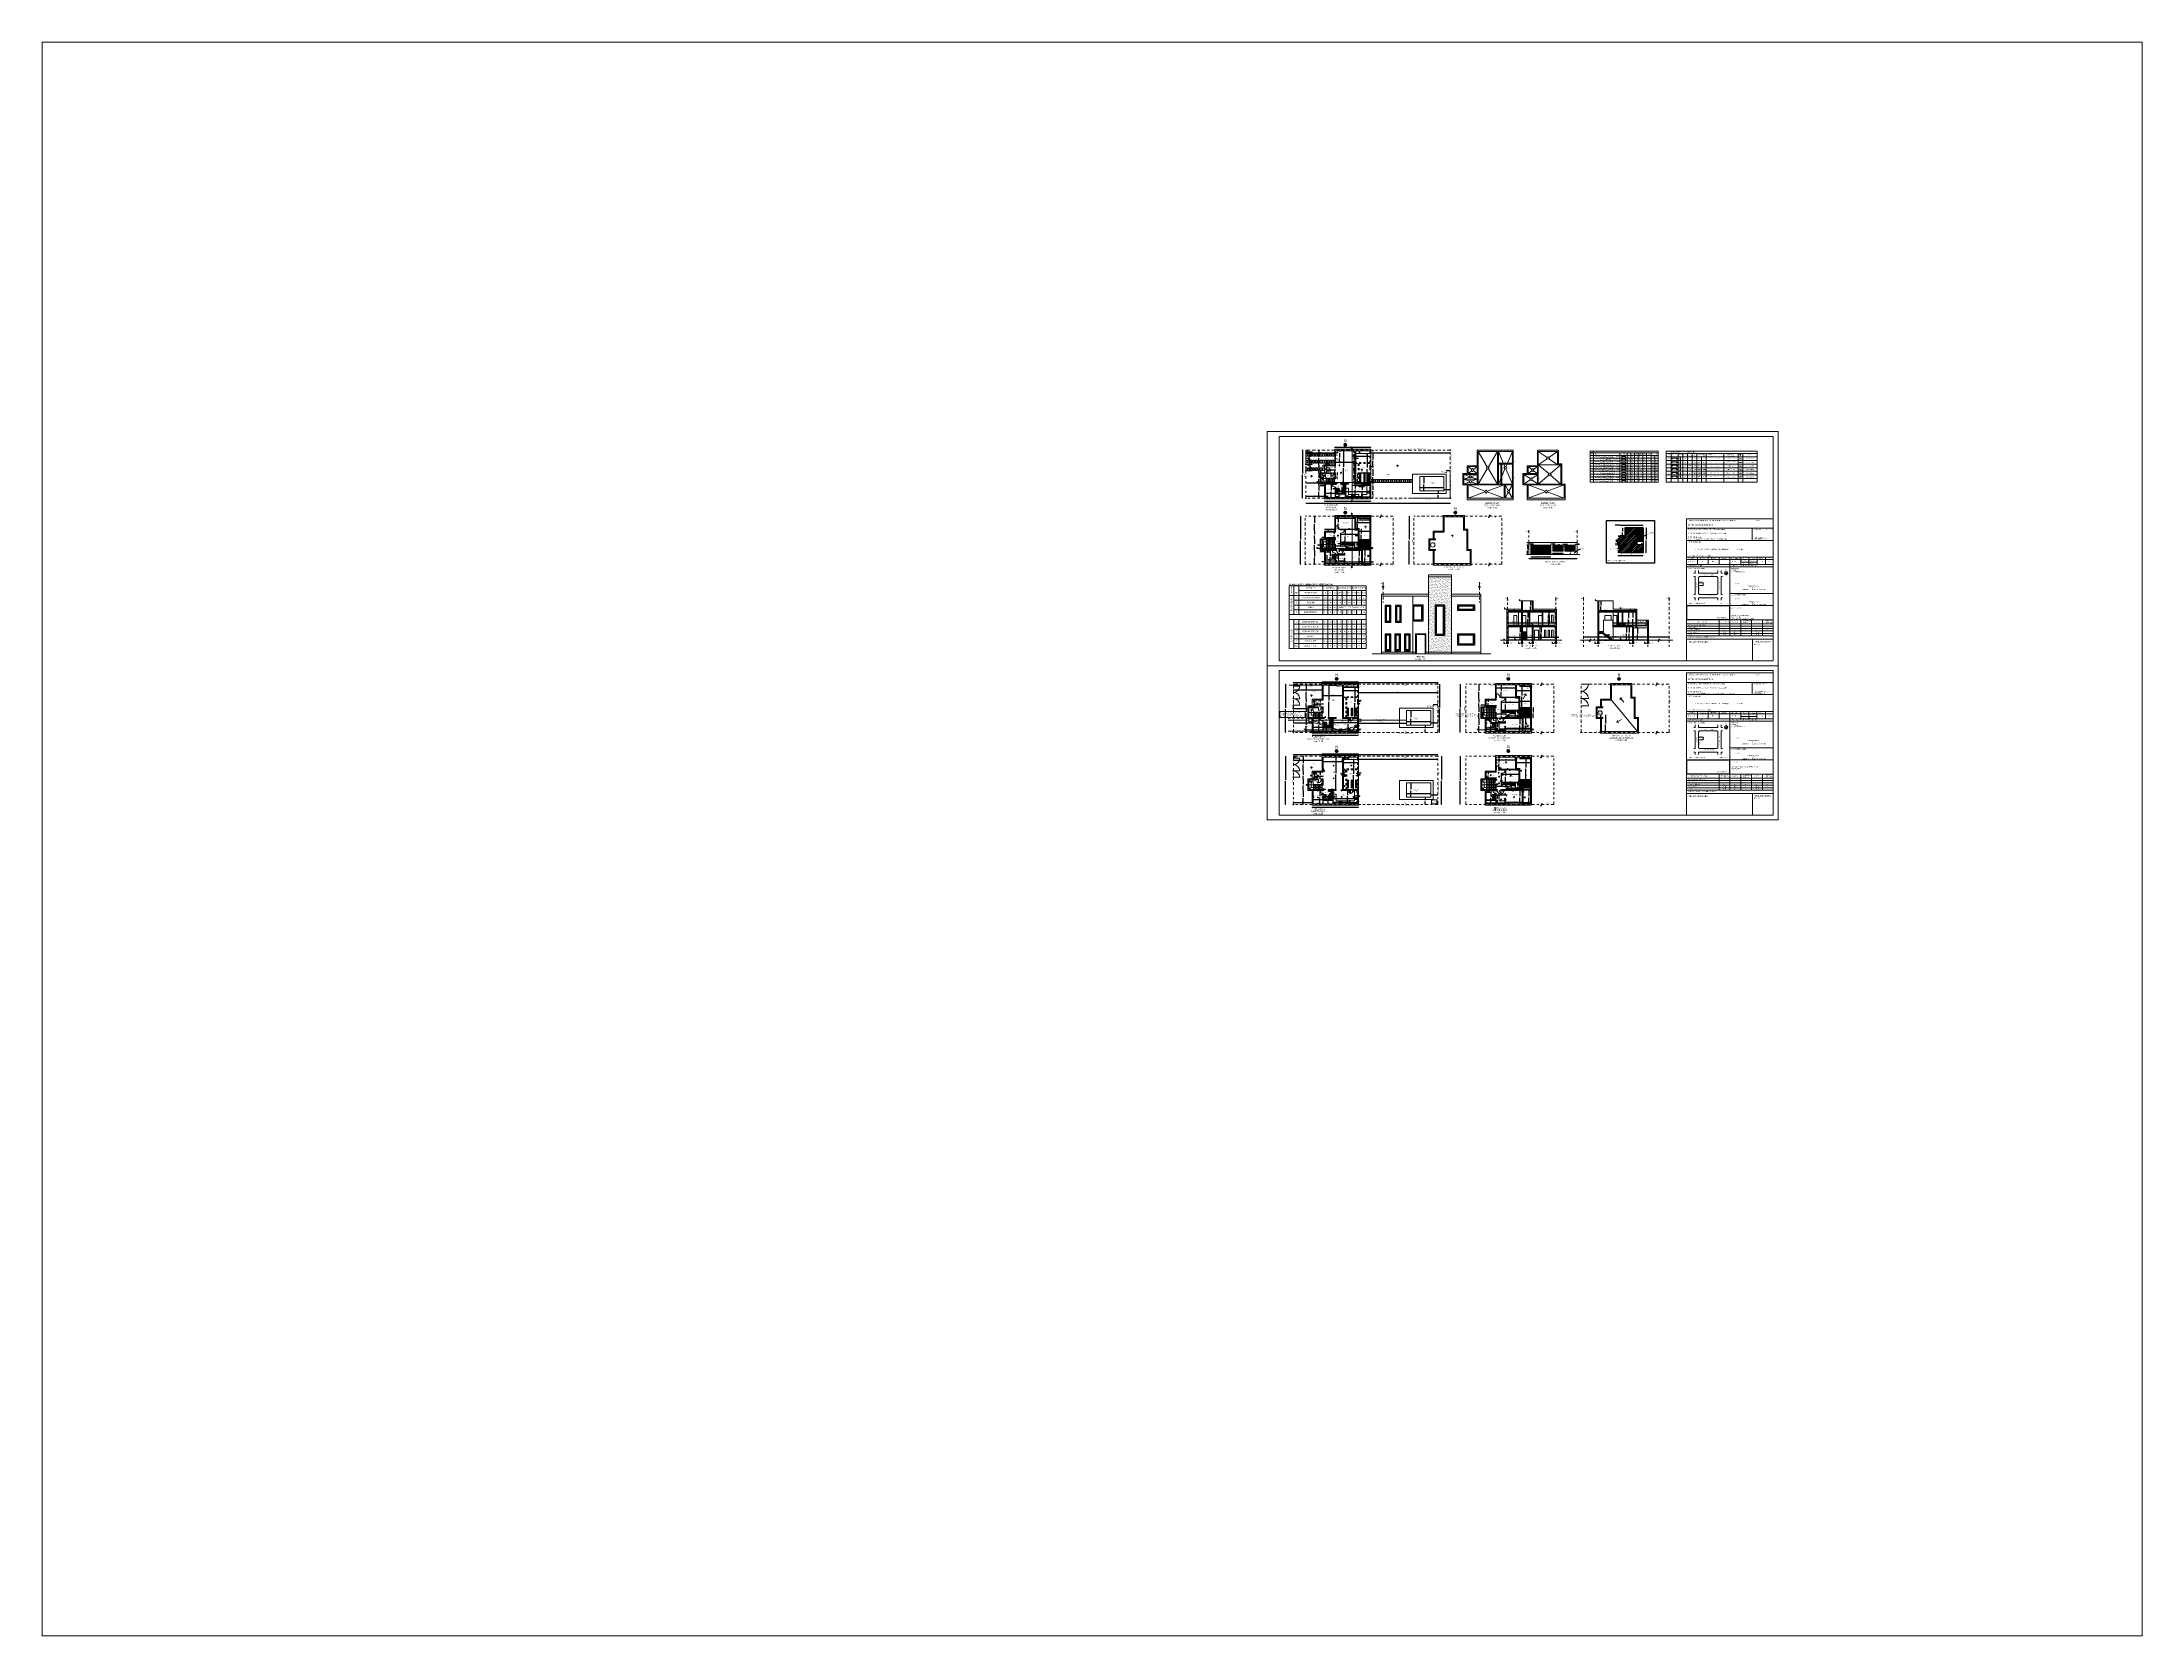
# Paper-space layout 'Layout2' of a CAD drawing. Header units: millimetres. Extents: x 26 to 231, y 20 to 176.
# The model-space entities are those that its viewports show. They can reach past a viewport. Long polylines and large blocks are cut down to what shows.
import ezdxf
from ezdxf.enums import TextEntityAlignment as Align

# ---------------------------------------------------------------- set-up
doc = ezdxf.new("R2010")
doc.units = ezdxf.units.MM
for name, pattern in [('AGUA FRIA Y CALIENTE', [0.2, 0.1, -0.03, 0, -0.07]), ('bein_line', [0.08, 0.04, -0.04]), ('EJE', [0.205, 0.145, -0.03, 0, -0.03])]:
    doc.linetypes.add(name, pattern=pattern)
doc.layers.get('0').update_dxf_attribs({"lineweight": 5})
doc.layers.get('Defpoints').update_dxf_attribs({"lineweight": 5})
for name, color, linetype, lineweight in [('.1', 7, 'Continuous', 5), ('0-PB-SANITARIOS', 9, 'Continuous', 5), ('01', 1, 'Continuous', 5), ('agua', 7, 'Continuous', 5), ('cotas', 7, 'Continuous', 5), ('MUROS', 4, 'Continuous', 20), ('PRESENTACION ANTEPROYECTO', 7, 'Continuous', 5), ('proyeccion', 1, 'bein_line', 5), ('sanitarios', 1, 'Continuous', 5), ('texto', 2, 'Continuous', 5), ('trama', 9, 'Continuous', 25)]:
    doc.layers.add(name, color=color, linetype=linetype, lineweight=lineweight)
doc.styles.add('1-100', font='GOTHIC.TTF')
doc.styles.add('arial', font='arial.ttf')
doc.styles.add('cotas', font='GOTHIC.TTF')
doc.styles.add('GENERATED_STYLE_13', font='')
doc.styles.add('GENERATED_STYLE_14', font='arial.ttf')
doc.styles.add('GENERATED_STYLE_15', font='')
doc.styles.add('T1', font='GOTHIC.TTF')
doc.styles.get('GENERATED_STYLE_13').set_extended_font_data('Arial Narrow Occidental')
doc.styles.get('GENERATED_STYLE_15').set_extended_font_data('Arial', bold=True)
doc.dimstyles.new('Dimstyle_92', dxfattribs={"dimtxt": 0.1, "dimasz": 0.038, "dimexe": 0.18, "dimexo": 0, "dimgap": 0.09, "dimtad": 1, "dimtih": 1, "dimtoh": 1, "dimzin": 0, "dimdsep": 46, "dimtxsty": 'GENERATED_STYLE_13', "dimblk": 'ARROWHEAD_6', "dimblk1": 'ARROWHEAD_6', "dimblk2": 'ARROWHEAD_6', "dimcen": 0.09, "dimse1": 1, "dimse2": 1, "dimclrd": 252, "dimclre": 252, "dimclrt": 252, "dimadec": 0, "dimazin": 0, "dimtfac": 1, "dimtdec": 4, "dimtmove": 0, "dimatfit": 3, "dimfxl": 1, "dimtolj": 1, "dimtzin": 0, "dimarcsym": 0})
doc.dimstyles.new('Dimstyle_97', dxfattribs={"dimtxt": 0.18, "dimasz": 0.152, "dimexe": 0.18, "dimexo": 0.0625, "dimgap": 0.09, "dimtad": 0, "dimtih": 1, "dimtoh": 1, "dimdec": 4, "dimzin": 0, "dimdsep": 46, "dimtxsty": 'Standard', "dimcen": 0.09, "dimadec": 0, "dimazin": 0, "dimtfac": 1, "dimtdec": 4, "dimtmove": 0, "dimatfit": 3, "dimldrblk": 'ARROWHEAD_10', "dimfxl": 1, "dimtolj": 1, "dimtzin": 0, "dimarcsym": 0})
pattern_1 = [(37.5, (5.8487, 0), (-0.008000156, 0.24470662), [0, -0.19304, 0, -0.2159, 0, -0.206375]), (7.5, (5.8487, 0), (0.22476164, 0.35841255), [0, -0.10414, 0, -0.17399, 0, -0.066675]), (327.5, (5.6925, 0), (0.395496185, 0.00071859), [0, -0.0635, 0, -0.2286, 0, -0.29845]), (317.5, (5.6925, 0), (0.38177823, 0.11146466), [0, -0.03175, 0, -0.14986, 0, -0.17145])]

# ---------------------------------------------------------------- blocks, each defined once
blk = doc.blocks.new('ARROWHEAD_6')
at = {"color": 0, "linetype": 'Continuous'}
for p, q in [((0, 0), (-1, 0)), ((-0.5, -0.5), (0.5, 0.5))]:
    blk.add_line(p, q, dxfattribs=at)
blk = doc.blocks.new('*D187')
at = {"layer": 'cotas', "color": 252, "lineweight": -2, "transparency": 16777216}
blk.add_line((570.52, 311.31), (565.6, 311.31), dxfattribs=at)
at = {"layer": 'Defpoints', "color": 0, "transparency": 16777216}
for p in [(565.56, 311.31), (565.56, 310.63), (570.56, 310.63)]:
    blk.add_point(p, dxfattribs=at)
at = {"layer": 'cotas', "color": 252, "lineweight": -2, "transparency": 16777216, "xscale": 0.03800000000000001, "yscale": 0.03800000000000001, "zscale": 0.03800000000000001, "rotation": 180}
blk.add_blockref('ARROWHEAD_6', (565.56, 311.31), dxfattribs=at)
at = {"layer": 'cotas', "color": 252, "lineweight": -2, "transparency": 16777216, "xscale": 0.03800000000000001, "yscale": 0.03800000000000001, "zscale": 0.03800000000000001}
blk.add_blockref('ARROWHEAD_6', (570.56, 311.31), dxfattribs=at)
at = {"layer": 'cotas', "color": 252, "transparency": 16777216, "insert": (567.68, 311.45), "char_height": 0.1, "attachment_point": 5, "style": 'GENERATED_STYLE_13'}
blk.add_mtext('\\A1;5.00', dxfattribs=at)
blk = doc.blocks.new('*D212')
at = {"layer": 'cotas', "color": 252, "lineweight": -2, "transparency": 16777216}
for p, q in [((547.2, 311.99), (547.2, 310.82)), ((547.2, 309.32), (547.2, 310.54))]:
    blk.add_line(p, q, dxfattribs=at)
at = {"layer": 'Defpoints', "color": 0, "transparency": 16777216}
for p in [(546.01, 312.03), (547.2, 312.03), (546.01, 309.28)]:
    blk.add_point(p, dxfattribs=at)
at = {"layer": 'cotas', "color": 252, "lineweight": -2, "transparency": 16777216, "xscale": 0.03800000000000001, "yscale": 0.03800000000000001, "zscale": 0.03800000000000001}
for p, rotation in [((547.2, 312.03), 90), ((547.2, 309.28), 270)]:
    blk.add_blockref('ARROWHEAD_6', p, dxfattribs=dict(at, rotation=rotation))
at = {"layer": 'cotas', "color": 252, "transparency": 16777216, "insert": (547.2, 310.68), "char_height": 0.1, "attachment_point": 5, "style": 'GENERATED_STYLE_13'}
blk.add_mtext('\\A1;2.75', dxfattribs=at)
blk = doc.blocks.new('*D186')
at = {"layer": 'cotas', "color": 252, "lineweight": -2, "transparency": 16777216}
blk.add_line((548.15, 316.6), (552.08, 316.6), dxfattribs=at)
at = {"layer": 'Defpoints', "color": 0, "transparency": 16777216}
for p in [(548.11, 318.98), (552.11, 318.98), (552.11, 316.6)]:
    blk.add_point(p, dxfattribs=at)
at = {"layer": 'cotas', "color": 252, "lineweight": -2, "transparency": 16777216, "xscale": 0.03800000000000001, "yscale": 0.03800000000000001, "zscale": 0.03800000000000001, "rotation": 180}
blk.add_blockref('ARROWHEAD_6', (548.11, 316.6), dxfattribs=at)
at = {"layer": 'cotas', "color": 252, "lineweight": -2, "transparency": 16777216, "xscale": 0.03800000000000001, "yscale": 0.03800000000000001, "zscale": 0.03800000000000001}
blk.add_blockref('ARROWHEAD_6', (552.11, 316.6), dxfattribs=at)
at = {"layer": 'cotas', "color": 252, "transparency": 16777216, "insert": (550.11, 316.74), "char_height": 0.1, "attachment_point": 5, "style": 'GENERATED_STYLE_13'}
blk.add_mtext('\\A1;4.00', dxfattribs=at)
blk = doc.blocks.new('*D213')
at = {"layer": 'cotas', "color": 252, "lineweight": -2, "transparency": 16777216}
blk.add_line((547.98, 310.11), (546.05, 310.11), dxfattribs=at)
at = {"layer": 'Defpoints', "color": 0, "transparency": 16777216}
for p in [(546.01, 310.11), (546.01, 309.28), (548.01, 309.28)]:
    blk.add_point(p, dxfattribs=at)
at = {"layer": 'cotas', "color": 252, "lineweight": -2, "transparency": 16777216, "xscale": 0.03800000000000001, "yscale": 0.03800000000000001, "zscale": 0.03800000000000001, "rotation": 180}
blk.add_blockref('ARROWHEAD_6', (546.01, 310.11), dxfattribs=at)
at = {"layer": 'cotas', "color": 252, "lineweight": -2, "transparency": 16777216, "xscale": 0.03800000000000001, "yscale": 0.03800000000000001, "zscale": 0.03800000000000001}
blk.add_blockref('ARROWHEAD_6', (548.01, 310.11), dxfattribs=at)
at = {"layer": 'cotas', "color": 252, "transparency": 16777216, "insert": (547.01, 310.25), "char_height": 0.1, "attachment_point": 5, "style": 'GENERATED_STYLE_13'}
blk.add_mtext('\\A1;2.00', dxfattribs=at)
blk = doc.blocks.new('*D188')
at = {"layer": 'cotas', "color": 252, "lineweight": -2, "transparency": 16777216}
blk.add_line((545.78, 311.7), (544.95, 311.7), dxfattribs=at)
at = {"layer": 'Defpoints', "color": 0, "transparency": 16777216}
for p in [(544.91, 312.03), (544.91, 311.7), (545.81, 312.03)]:
    blk.add_point(p, dxfattribs=at)
at = {"layer": 'cotas', "color": 252, "lineweight": -2, "transparency": 16777216, "xscale": 0.03800000000000001, "yscale": 0.03800000000000001, "zscale": 0.03800000000000001, "rotation": 180}
blk.add_blockref('ARROWHEAD_6', (544.91, 311.7), dxfattribs=at)
at = {"layer": 'cotas', "color": 252, "lineweight": -2, "transparency": 16777216, "xscale": 0.03800000000000001, "yscale": 0.03800000000000001, "zscale": 0.03800000000000001}
blk.add_blockref('ARROWHEAD_6', (545.81, 311.7), dxfattribs=at)
at = {"layer": 'cotas', "color": 252, "transparency": 16777216, "insert": (545.36, 311.84), "char_height": 0.1, "attachment_point": 5, "style": 'GENERATED_STYLE_13'}
blk.add_mtext('\\A1;0.90', dxfattribs=at)
blk = doc.blocks.new('*D189')
at = {"layer": 'cotas', "color": 252, "lineweight": -2, "transparency": 16777216}
for p, q in [((549.34, 309.32), (549.34, 309.35)), ((549.34, 309.28), (549.34, 309.27)), ((549.34, 308.98), (549.34, 308.99)), ((549.34, 308.94), (549.34, 308.9))]:
    blk.add_line(p, q, dxfattribs=at)
at = {"layer": 'Defpoints', "color": 0, "transparency": 16777216}
for p in [(549.34, 308.98), (549.71, 309.28), (549.71, 308.98)]:
    blk.add_point(p, dxfattribs=at)
at = {"layer": 'cotas', "color": 252, "lineweight": -2, "transparency": 16777216, "xscale": 0.03800000000000001, "yscale": 0.03800000000000001, "zscale": 0.03800000000000001}
for p, rotation in [((549.34, 309.28), 270), ((549.34, 308.98), 90)]:
    blk.add_blockref('ARROWHEAD_6', p, dxfattribs=dict(at, rotation=rotation))
at = {"layer": 'cotas', "color": 252, "transparency": 16777216, "insert": (549.34, 309.13), "char_height": 0.1, "attachment_point": 5, "style": 'GENERATED_STYLE_13'}
blk.add_mtext('\\A1;0.30', dxfattribs=at)
blk = doc.blocks.new('*D190')
at = {"layer": 'cotas', "color": 252, "lineweight": -2, "transparency": 16777216}
for p, q in [((550.99, 319.32), (550.99, 319.35)), ((550.99, 319.28), (550.99, 319.27)), ((550.99, 318.98), (550.99, 318.99)), ((550.99, 318.94), (550.99, 318.9))]:
    blk.add_line(p, q, dxfattribs=at)
at = {"layer": 'Defpoints', "color": 0, "transparency": 16777216}
for p in [(550.99, 319.28), (551.91, 319.28), (551.91, 318.98)]:
    blk.add_point(p, dxfattribs=at)
at = {"layer": 'cotas', "color": 252, "lineweight": -2, "transparency": 16777216, "xscale": 0.03800000000000001, "yscale": 0.03800000000000001, "zscale": 0.03800000000000001}
for p, rotation in [((550.99, 319.28), 270), ((550.99, 318.98), 90)]:
    blk.add_blockref('ARROWHEAD_6', p, dxfattribs=dict(at, rotation=rotation))
at = {"layer": 'cotas', "color": 252, "transparency": 16777216, "insert": (550.99, 319.13), "char_height": 0.1, "attachment_point": 5, "style": 'GENERATED_STYLE_13'}
blk.add_mtext('\\A1;0.30', dxfattribs=at)
blk = doc.blocks.new('*D191')
at = {"layer": 'cotas', "color": 252, "lineweight": -2, "transparency": 16777216}
for p, q in [((541.2, 319.09), (541.2, 314.27)), ((541.2, 309.17), (541.2, 313.99))]:
    blk.add_line(p, q, dxfattribs=at)
at = {"layer": 'Defpoints', "color": 0, "transparency": 16777216}
for p in [(541.2, 319.13), (542.55, 319.13), (542.63, 309.13)]:
    blk.add_point(p, dxfattribs=at)
at = {"layer": 'cotas', "color": 252, "lineweight": -2, "transparency": 16777216, "xscale": 0.03800000000000001, "yscale": 0.03800000000000001, "zscale": 0.03800000000000001}
for p, rotation in [((541.2, 319.13), 90), ((541.2, 309.13), 270)]:
    blk.add_blockref('ARROWHEAD_6', p, dxfattribs=dict(at, rotation=rotation))
at = {"layer": 'cotas', "color": 252, "transparency": 16777216, "insert": (541.2, 314.13), "char_height": 0.1, "attachment_point": 5, "style": 'GENERATED_STYLE_13'}
blk.add_mtext('\\A1;10.00', dxfattribs=at)
blk = doc.blocks.new('*D192')
at = {"layer": 'cotas', "color": 252, "lineweight": -2, "transparency": 16777216}
blk.add_line((546.35, 315.02), (548.08, 315.02), dxfattribs=at)
at = {"layer": 'Defpoints', "color": 0, "transparency": 16777216}
for p in [(546.31, 314.43), (548.11, 315.02), (548.11, 314.43)]:
    blk.add_point(p, dxfattribs=at)
at = {"layer": 'cotas', "color": 252, "lineweight": -2, "transparency": 16777216, "xscale": 0.03800000000000001, "yscale": 0.03800000000000001, "zscale": 0.03800000000000001, "rotation": 180}
blk.add_blockref('ARROWHEAD_6', (546.31, 315.02), dxfattribs=at)
at = {"layer": 'cotas', "color": 252, "lineweight": -2, "transparency": 16777216, "xscale": 0.03800000000000001, "yscale": 0.03800000000000001, "zscale": 0.03800000000000001}
blk.add_blockref('ARROWHEAD_6', (548.11, 315.02), dxfattribs=at)
at = {"layer": 'cotas', "color": 252, "transparency": 16777216, "insert": (547.21, 315.16), "char_height": 0.1, "attachment_point": 5, "style": 'GENERATED_STYLE_13'}
blk.add_mtext('\\A1;1.80', dxfattribs=at)
blk = doc.blocks.new('*D193')
at = {"layer": 'cotas', "color": 252, "lineweight": -2, "transparency": 16777216}
for p, q in [((544.6, 315.99), (544.6, 315.37)), ((544.6, 314.47), (544.6, 315.09))]:
    blk.add_line(p, q, dxfattribs=at)
at = {"layer": 'Defpoints', "color": 0, "transparency": 16777216}
for p in [(544.6, 314.43), (545.81, 316.03), (547.91, 314.43)]:
    blk.add_point(p, dxfattribs=at)
at = {"layer": 'cotas', "color": 252, "lineweight": -2, "transparency": 16777216, "xscale": 0.03800000000000001, "yscale": 0.03800000000000001, "zscale": 0.03800000000000001}
for p, rotation in [((544.6, 316.03), 90), ((544.6, 314.43), 270)]:
    blk.add_blockref('ARROWHEAD_6', p, dxfattribs=dict(at, rotation=rotation))
at = {"layer": 'cotas', "color": 252, "transparency": 16777216, "insert": (544.6, 315.23), "char_height": 0.1, "attachment_point": 5, "style": 'GENERATED_STYLE_13'}
blk.add_mtext('\\A1;1.60', dxfattribs=at)
blk = doc.blocks.new('IM-BE')
at = {"linetype": 'Continuous'}
for p, q in [((-0.45, 0.09), (-0.65, 0.09)), ((-0.2, 0.13), (-0.2, 0.01)), ((0.19, 0), (-0.19, 0)), ((0.16, 0.16), (-0.16, 0.16)), ((0, 0.16), (0.16, 0.16)), ((0.2, 0.13), (0.2, 0.12)), ((0.2, 0.12), (0.2, 0.07)), ((0.2, 0.07), (0.2, 0.01))]:
    blk.add_line(p, q, dxfattribs=at)
for centre in [(-0.64, 0.17), (-0.55, 0.13), (-0.46, 0.17)]:
    blk.add_circle(centre, 0.017, dxfattribs=at)
for centre, radius, start, end in [((-0.6, 0.51), 0.125, 117.5857, 175.5072), ((0.54, 0.42), 1.27, 175.5072, 193.7065), ((-0.65, 0.13), 0.04, 193.7065, 270), ((-0.6, 0.51), 0.075, 117.5857, 175.5072), ((0.54, 0.42), 1.22, 175.5072, 182.1425), ((-0.55, 0.38), 0.131, 180, 238.1767), ((-0.55, 0.41), 0.235, 90, 117.5857), ((-0.55, 0.41), 0.185, 90, 117.5857), ((-0.56, 0.37), 0.12, 243.7978, 262.0389), ((-0.55, 0.45), 0.198, 261.4941, 270.299), ((-0.55, 0.41), 0.235, 62.4143, 90), ((-0.55, 0.41), 0.185, 62.4143, 90), ((-0.55, 0.45), 0.198, 269.701, 278.5059), ((-0.54, 0.37), 0.12, 277.9611, 296.2022), ((-0.55, 0.38), 0.131, 301.8233, 0), ((-0.5, 0.51), 0.075, 4.4928, 62.4143), ((-0.45, 0.13), 0.04, 270, 346.2935), ((-0.5, 0.51), 0.125, 4.4928, 62.4143), ((-1.64, 0.42), 1.22, 357.8575, 4.4928), ((-1.64, 0.42), 1.27, 346.2935, 4.4928), ((-0.16, 0.12), 0.04, 90, 177.3974), ((-0.19, 0.01), 0.008, 177.3974, 270), ((-0.05, 0.51), 0.125, 117.5857, 175.5072), ((1.09, 0.42), 1.27, 175.5072, 191.6563), ((-0.05, 0.51), 0.075, 117.5857, 175.5072), ((1.09, 0.42), 1.22, 175.5072, 182.1425), ((-0.03, 0.38), 0.101, 182.7072, 247.2321), ((0, 0.41), 0.235, 90, 117.5857), ((0.01, 0.4), 0.12, 263.469, 263.469), ((0.01, 0.4), 0.12, 270.0917, 270.0917), ((0, 0.41), 0.185, 90, 117.5857), ((-0.01, 0.4), 0.12, 243.7978, 262.0389), ((0, 0.47), 0.198, 261.4941, 270.299), ((0, 0.41), 0.235, 62.4143, 90), ((0, 0.41), 0.185, 62.4143, 90), ((0, 0.47), 0.198, 269.701, 278.5059), ((0.01, 0.4), 0.12, 277.9611, 296.2022), ((0.03, 0.38), 0.101, 292.7679, 357.2928), ((0.05, 0.51), 0.075, 4.4928, 62.4143), ((0.05, 0.51), 0.125, 4.4928, 62.4143), ((-1.09, 0.42), 1.22, 357.8575, 4.4928), ((-1.09, 0.42), 1.27, 348.3437, 4.4928), ((0.16, 0.12), 0.04, 54.1158, 90), ((0.16, 0.12), 0.04, 51.7009, 54.1158), ((0.16, 0.12), 0.04, 42.1852, 51.7009), ((0.16, 0.12), 0.04, 2.6026, 42.1852), ((0.19, 0.01), 0.008, 270, 355.889), ((0.19, 0.01), 0.008, 355.889, 2.6026)]:
    blk.add_arc(centre, radius, start, end, dxfattribs=at)
blk = doc.blocks.new('*D214')
at = {"layer": 'cotas', "color": 252, "lineweight": -2, "transparency": 16777216}
for p, q in [((549.76, 318.94), (549.76, 315.64)), ((549.76, 312.27), (549.76, 315.36))]:
    blk.add_line(p, q, dxfattribs=at)
at = {"layer": 'Defpoints', "color": 0, "transparency": 16777216}
for p in [(548.11, 318.98), (549.76, 312.23), (550.81, 312.23)]:
    blk.add_point(p, dxfattribs=at)
at = {"layer": 'cotas', "color": 252, "lineweight": -2, "transparency": 16777216, "xscale": 0.03800000000000001, "yscale": 0.03800000000000001, "zscale": 0.03800000000000001}
for p, rotation in [((549.76, 318.98), 90), ((549.76, 312.23), 270)]:
    blk.add_blockref('ARROWHEAD_6', p, dxfattribs=dict(at, rotation=rotation))
at = {"layer": 'cotas', "color": 252, "transparency": 16777216, "insert": (549.76, 315.5), "char_height": 0.1, "attachment_point": 5, "style": 'GENERATED_STYLE_13'}
blk.add_mtext('\\A1;6.75', dxfattribs=at)
blk = doc.blocks.new('*D194')
at = {"layer": 'cotas', "color": 252, "lineweight": -2, "transparency": 16777216}
blk.add_line((550.25, 310.55), (555.18, 310.55), dxfattribs=at)
at = {"layer": 'Defpoints', "color": 0, "transparency": 16777216}
for p in [(555.21, 310.55), (550.21, 309.28), (555.21, 309.28)]:
    blk.add_point(p, dxfattribs=at)
at = {"layer": 'cotas', "color": 252, "lineweight": -2, "transparency": 16777216, "xscale": 0.03800000000000001, "yscale": 0.03800000000000001, "zscale": 0.03800000000000001, "rotation": 180}
blk.add_blockref('ARROWHEAD_6', (550.21, 310.55), dxfattribs=at)
at = {"layer": 'cotas', "color": 252, "lineweight": -2, "transparency": 16777216, "xscale": 0.03800000000000001, "yscale": 0.03800000000000001, "zscale": 0.03800000000000001}
blk.add_blockref('ARROWHEAD_6', (555.21, 310.55), dxfattribs=at)
at = {"layer": 'cotas', "color": 252, "transparency": 16777216, "insert": (552.71, 310.69), "char_height": 0.1, "attachment_point": 5, "style": 'GENERATED_STYLE_13'}
blk.add_mtext('\\A1;5.00', dxfattribs=at)
blk = doc.blocks.new('*D215')
at = {"layer": 'cotas', "color": 252, "lineweight": -2, "transparency": 16777216}
blk.add_line((552.35, 317.83), (555.38, 317.83), dxfattribs=at)
at = {"layer": 'Defpoints', "color": 0, "transparency": 16777216}
for p in [(552.31, 318.43), (555.41, 318.43), (555.41, 317.83)]:
    blk.add_point(p, dxfattribs=at)
at = {"layer": 'cotas', "color": 252, "lineweight": -2, "transparency": 16777216, "xscale": 0.03800000000000001, "yscale": 0.03800000000000001, "zscale": 0.03800000000000001, "rotation": 180}
blk.add_blockref('ARROWHEAD_6', (552.31, 317.83), dxfattribs=at)
at = {"layer": 'cotas', "color": 252, "lineweight": -2, "transparency": 16777216, "xscale": 0.03800000000000001, "yscale": 0.03800000000000001, "zscale": 0.03800000000000001}
blk.add_blockref('ARROWHEAD_6', (555.41, 317.83), dxfattribs=at)
at = {"layer": 'cotas', "color": 252, "transparency": 16777216, "insert": (553.86, 317.97), "char_height": 0.1, "attachment_point": 5, "style": 'GENERATED_STYLE_13'}
blk.add_mtext('\\A1;3.10', dxfattribs=at)
blk = doc.blocks.new('*D195')
at = {"layer": 'cotas', "color": 252, "lineweight": -2, "transparency": 16777216}
for p, q in [((542.73, 318.69), (542.73, 317.75)), ((542.73, 316.14), (542.73, 317.47))]:
    blk.add_line(p, q, dxfattribs=at)
at = {"layer": 'Defpoints', "color": 0, "transparency": 16777216}
for p in [(541.91, 318.73), (541.91, 316.1), (542.73, 316.1)]:
    blk.add_point(p, dxfattribs=at)
at = {"layer": 'cotas', "color": 252, "lineweight": -2, "transparency": 16777216, "xscale": 0.03800000000000001, "yscale": 0.03800000000000001, "zscale": 0.03800000000000001}
for p, rotation in [((542.73, 318.73), 90), ((542.73, 316.1), 270)]:
    blk.add_blockref('ARROWHEAD_6', p, dxfattribs=dict(at, rotation=rotation))
at = {"layer": 'cotas', "color": 252, "transparency": 16777216, "insert": (542.73, 317.61), "char_height": 0.1, "attachment_point": 5, "style": 'GENERATED_STYLE_13'}
blk.add_mtext('\\A1;2.65', dxfattribs=at)
blk = doc.blocks.new('*D196')
at = {"layer": 'cotas', "color": 252, "lineweight": -2, "transparency": 16777216}
for p, q in [((547.93, 315.79), (547.93, 315.38)), ((547.93, 314.47), (547.93, 315.1))]:
    blk.add_line(p, q, dxfattribs=at)
at = {"layer": 'Defpoints', "color": 0, "transparency": 16777216}
for p in [(544.91, 314.43), (546.01, 315.83), (547.93, 314.43)]:
    blk.add_point(p, dxfattribs=at)
at = {"layer": 'cotas', "color": 252, "lineweight": -2, "transparency": 16777216, "xscale": 0.03800000000000001, "yscale": 0.03800000000000001, "zscale": 0.03800000000000001}
for p, rotation in [((547.93, 315.83), 90), ((547.93, 314.43), 270)]:
    blk.add_blockref('ARROWHEAD_6', p, dxfattribs=dict(at, rotation=rotation))
at = {"layer": 'cotas', "color": 252, "transparency": 16777216, "insert": (547.93, 315.24), "char_height": 0.1, "attachment_point": 5, "style": 'GENERATED_STYLE_13'}
blk.add_mtext('\\A1;1.40', dxfattribs=at)
blk = doc.blocks.new('OBJECT_353', base_point=(119.82, 245.49))
at = {"layer": 'PRESENTACION ANTEPROYECTO'}
blk.add_hatch(color=7, dxfattribs=at).paths.add_polyline_path([(119.97, 245.23), (119.82, 245.79), (119.68, 245.23)], flags=0)
at = {"layer": 'PRESENTACION ANTEPROYECTO', "color": 7, "linetype": 'Continuous'}
for p, q in [((119.46, 245.49), (120.19, 245.49)), ((119.68, 245.23), (119.82, 245.79)), ((119.97, 245.23), (119.68, 245.23)), ((119.82, 245.86), (119.82, 245.12)), ((119.82, 245.79), (119.97, 245.23))]:
    blk.add_line(p, q, dxfattribs=at)
blk.add_circle((119.82, 245.49), 0.3, dxfattribs=at)
at = {"layer": 'PRESENTACION ANTEPROYECTO', "color": 7, "style": 'GENERATED_STYLE_14'}
blk.add_attdef('txt', text='', height=0.6, dxfattribs=at).set_placement((119.83, 245.87), align=Align.BOTTOM_CENTER)
blk = doc.blocks.new('*D216')
at = {"layer": 'cotas', "color": 252, "lineweight": -2, "transparency": 16777216}
for p, q in [((554.67, 318.39), (554.67, 315.47)), ((554.67, 312.27), (554.67, 315.19))]:
    blk.add_line(p, q, dxfattribs=at)
at = {"layer": 'Defpoints', "color": 0, "transparency": 16777216}
for p in [(555.41, 318.43), (554.67, 312.23), (555.41, 312.23)]:
    blk.add_point(p, dxfattribs=at)
at = {"layer": 'cotas', "color": 252, "lineweight": -2, "transparency": 16777216, "xscale": 0.03800000000000001, "yscale": 0.03800000000000001, "zscale": 0.03800000000000001}
for p, rotation in [((554.67, 318.43), 90), ((554.67, 312.23), 270)]:
    blk.add_blockref('ARROWHEAD_6', p, dxfattribs=dict(at, rotation=rotation))
at = {"layer": 'cotas', "color": 252, "transparency": 16777216, "insert": (554.67, 315.33), "char_height": 0.1, "attachment_point": 5, "style": 'GENERATED_STYLE_13'}
blk.add_mtext('\\A1;6.20', dxfattribs=at)
blk = doc.blocks.new('*D217')
at = {"layer": 'cotas', "color": 252, "lineweight": -2, "transparency": 16777216}
for p, q in [((566.45, 313.59), (566.45, 312.27)), ((566.45, 310.67), (566.45, 311.99))]:
    blk.add_line(p, q, dxfattribs=at)
at = {"layer": 'Defpoints', "color": 0, "transparency": 16777216}
for p in [(565.56, 313.63), (565.56, 310.63), (566.45, 310.63)]:
    blk.add_point(p, dxfattribs=at)
at = {"layer": 'cotas', "color": 252, "lineweight": -2, "transparency": 16777216, "xscale": 0.03800000000000001, "yscale": 0.03800000000000001, "zscale": 0.03800000000000001}
for p, rotation in [((566.45, 313.63), 90), ((566.45, 310.63), 270)]:
    blk.add_blockref('ARROWHEAD_6', p, dxfattribs=dict(at, rotation=rotation))
at = {"layer": 'cotas', "color": 252, "transparency": 16777216, "insert": (566.45, 312.13), "char_height": 0.1, "attachment_point": 5, "style": 'GENERATED_STYLE_13'}
blk.add_mtext('\\A1;3.00', dxfattribs=at)
blk = doc.blocks.new('*D218')
at = {"layer": 'cotas', "color": 252, "lineweight": -2, "transparency": 16777216}
blk.add_line((541.95, 318.53), (547.88, 318.53), dxfattribs=at)
at = {"layer": 'Defpoints', "color": 0, "transparency": 16777216}
for p in [(541.91, 319.13), (547.91, 319.13), (547.91, 318.53)]:
    blk.add_point(p, dxfattribs=at)
at = {"layer": 'cotas', "color": 252, "lineweight": -2, "transparency": 16777216, "xscale": 0.03800000000000001, "yscale": 0.03800000000000001, "zscale": 0.03800000000000001, "rotation": 180}
blk.add_blockref('ARROWHEAD_6', (541.91, 318.53), dxfattribs=at)
at = {"layer": 'cotas', "color": 252, "lineweight": -2, "transparency": 16777216, "xscale": 0.03800000000000001, "yscale": 0.03800000000000001, "zscale": 0.03800000000000001}
blk.add_blockref('ARROWHEAD_6', (547.91, 318.53), dxfattribs=at)
at = {"layer": 'cotas', "color": 252, "transparency": 16777216, "insert": (544.91, 318.67), "char_height": 0.1, "attachment_point": 5, "style": 'GENERATED_STYLE_13'}
blk.add_mtext('\\A1;6.00', dxfattribs=at)
blk = doc.blocks.new('*D219')
at = {"layer": 'cotas', "color": 252, "lineweight": -2, "transparency": 16777216}
for p, q in [((544.6, 319.09), (544.6, 317.72)), ((544.6, 316.07), (544.6, 317.44))]:
    blk.add_line(p, q, dxfattribs=at)
at = {"layer": 'Defpoints', "color": 0, "transparency": 16777216}
for p in [(547.91, 319.13), (544.6, 316.03), (547.91, 316.03)]:
    blk.add_point(p, dxfattribs=at)
at = {"layer": 'cotas', "color": 252, "lineweight": -2, "transparency": 16777216, "xscale": 0.03800000000000001, "yscale": 0.03800000000000001, "zscale": 0.03800000000000001}
for p, rotation in [((544.6, 319.13), 90), ((544.6, 316.03), 270)]:
    blk.add_blockref('ARROWHEAD_6', p, dxfattribs=dict(at, rotation=rotation))
at = {"layer": 'cotas', "color": 252, "transparency": 16777216, "insert": (544.6, 317.58), "char_height": 0.1, "attachment_point": 5, "style": 'GENERATED_STYLE_13'}
blk.add_mtext('\\A1;3.10', dxfattribs=at)
blk = doc.blocks.new('*D220')
at = {"layer": 'cotas', "color": 252, "lineweight": -2, "transparency": 16777216}
for p, q in [((544.6, 311.99), (544.6, 310.72)), ((544.6, 309.17), (544.6, 310.44))]:
    blk.add_line(p, q, dxfattribs=at)
at = {"layer": 'Defpoints', "color": 0, "transparency": 16777216}
for p in [(544.6, 312.03), (545.81, 312.03), (545.81, 309.13)]:
    blk.add_point(p, dxfattribs=at)
at = {"layer": 'cotas', "color": 252, "lineweight": -2, "transparency": 16777216, "xscale": 0.03800000000000001, "yscale": 0.03800000000000001, "zscale": 0.03800000000000001}
for p, rotation in [((544.6, 312.03), 90), ((544.6, 309.13), 270)]:
    blk.add_blockref('ARROWHEAD_6', p, dxfattribs=dict(at, rotation=rotation))
at = {"layer": 'cotas', "color": 252, "transparency": 16777216, "insert": (544.6, 310.58), "char_height": 0.1, "attachment_point": 5, "style": 'GENERATED_STYLE_13'}
blk.add_mtext('\\A1;2.90', dxfattribs=at)
blk = doc.blocks.new('*D221')
at = {"layer": 'cotas', "color": 252, "lineweight": -2, "transparency": 16777216}
for p, q in [((549.48, 311.99), (549.48, 311.77)), ((549.48, 311.27), (549.48, 311.49))]:
    blk.add_line(p, q, dxfattribs=at)
at = {"layer": 'Defpoints', "color": 0, "transparency": 16777216}
for p in [(549.48, 311.23), (549.71, 312.03), (549.71, 311.23)]:
    blk.add_point(p, dxfattribs=at)
at = {"layer": 'cotas', "color": 252, "lineweight": -2, "transparency": 16777216, "xscale": 0.03800000000000001, "yscale": 0.03800000000000001, "zscale": 0.03800000000000001}
for p, rotation in [((549.48, 312.03), 90), ((549.48, 311.23), 270)]:
    blk.add_blockref('ARROWHEAD_6', p, dxfattribs=dict(at, rotation=rotation))
at = {"layer": 'cotas', "color": 252, "transparency": 16777216, "insert": (549.48, 311.63), "char_height": 0.1, "attachment_point": 5, "style": 'GENERATED_STYLE_13'}
blk.add_mtext('\\A1;0.80', dxfattribs=at)
blk = doc.blocks.new('*D222')
at = {"layer": 'cotas', "color": 252, "lineweight": -2, "transparency": 16777216}
blk.add_line((553.75, 309.43), (555.18, 309.43), dxfattribs=at)
at = {"layer": 'Defpoints', "color": 0, "transparency": 16777216}
for p in [(555.21, 309.94), (553.71, 309.28), (555.21, 309.43)]:
    blk.add_point(p, dxfattribs=at)
at = {"layer": 'cotas', "color": 252, "lineweight": -2, "transparency": 16777216, "xscale": 0.03800000000000001, "yscale": 0.03800000000000001, "zscale": 0.03800000000000001, "rotation": 180}
blk.add_blockref('ARROWHEAD_6', (553.71, 309.43), dxfattribs=at)
at = {"layer": 'cotas', "color": 252, "lineweight": -2, "transparency": 16777216, "xscale": 0.03800000000000001, "yscale": 0.03800000000000001, "zscale": 0.03800000000000001}
blk.add_blockref('ARROWHEAD_6', (555.21, 309.43), dxfattribs=at)
at = {"layer": 'cotas', "color": 252, "transparency": 16777216, "insert": (554.46, 309.57), "char_height": 0.1, "attachment_point": 5, "style": 'GENERATED_STYLE_13'}
blk.add_mtext('\\A1;1.50', dxfattribs=at)
blk = doc.blocks.new('*D223')
at = {"layer": 'cotas', "color": 252, "lineweight": -2, "transparency": 16777216}
for p, q in [((552.19, 311.99), (552.19, 311.14)), ((552.19, 309.32), (552.19, 310.86))]:
    blk.add_line(p, q, dxfattribs=at)
at = {"layer": 'Defpoints', "color": 0, "transparency": 16777216}
for p in [(555.21, 312.03), (552.19, 309.28), (555.21, 309.28)]:
    blk.add_point(p, dxfattribs=at)
at = {"layer": 'cotas', "color": 252, "lineweight": -2, "transparency": 16777216, "xscale": 0.03800000000000001, "yscale": 0.03800000000000001, "zscale": 0.03800000000000001}
for p, rotation in [((552.19, 312.03), 90), ((552.19, 309.28), 270)]:
    blk.add_blockref('ARROWHEAD_6', p, dxfattribs=dict(at, rotation=rotation))
at = {"layer": 'cotas', "color": 252, "transparency": 16777216, "insert": (552.19, 311), "char_height": 0.1, "attachment_point": 5, "style": 'GENERATED_STYLE_13'}
blk.add_mtext('\\A1;2.75', dxfattribs=at)
blk = doc.blocks.new('*D224')
at = {"layer": 'cotas', "color": 252, "lineweight": -2, "transparency": 16777216}
for p, q in [((548.83, 311.09), (548.83, 310.35)), ((548.83, 309.32), (548.83, 310.07))]:
    blk.add_line(p, q, dxfattribs=at)
at = {"layer": 'Defpoints', "color": 0, "transparency": 16777216}
for p in [(550.11, 311.13), (548.83, 309.28), (550.11, 309.28)]:
    blk.add_point(p, dxfattribs=at)
at = {"layer": 'cotas', "color": 252, "lineweight": -2, "transparency": 16777216, "xscale": 0.03800000000000001, "yscale": 0.03800000000000001, "zscale": 0.03800000000000001}
for p, rotation in [((548.83, 311.13), 90), ((548.83, 309.28), 270)]:
    blk.add_blockref('ARROWHEAD_6', p, dxfattribs=dict(at, rotation=rotation))
at = {"layer": 'cotas', "color": 252, "transparency": 16777216, "insert": (548.83, 310.21), "char_height": 0.1, "attachment_point": 5, "style": 'GENERATED_STYLE_13'}
blk.add_mtext('\\A1;1.85', dxfattribs=at)
blk = doc.blocks.new('*D209')
at = {"layer": 'cotas', "color": 252, "lineweight": -2, "transparency": 16777216}
blk.add_line((548.15, 304.96), (552.08, 304.96), dxfattribs=at)
at = {"layer": 'Defpoints', "color": 0, "transparency": 16777216}
for p in [(548.11, 305.27), (552.11, 305.27), (552.11, 304.96)]:
    blk.add_point(p, dxfattribs=at)
at = {"layer": 'cotas', "color": 252, "lineweight": -2, "transparency": 16777216, "xscale": 0.03800000000000001, "yscale": 0.03800000000000001, "zscale": 0.03800000000000001, "rotation": 180}
blk.add_blockref('ARROWHEAD_6', (548.11, 304.96), dxfattribs=at)
at = {"layer": 'cotas', "color": 252, "lineweight": -2, "transparency": 16777216, "xscale": 0.03800000000000001, "yscale": 0.03800000000000001, "zscale": 0.03800000000000001}
blk.add_blockref('ARROWHEAD_6', (552.11, 304.96), dxfattribs=at)
at = {"layer": 'cotas', "color": 252, "transparency": 16777216, "insert": (550.11, 305.1), "char_height": 0.1, "attachment_point": 5, "style": 'GENERATED_STYLE_13'}
blk.add_mtext('\\A1;4.00', dxfattribs=at)
blk = doc.blocks.new('*D200')
at = {"layer": 'cotas', "color": 252, "lineweight": -2, "transparency": 16777216}
blk.add_line((545.78, 297.99), (544.95, 297.99), dxfattribs=at)
at = {"layer": 'Defpoints', "color": 0, "transparency": 16777216}
for p in [(544.91, 298.32), (544.91, 297.99), (545.81, 298.32)]:
    blk.add_point(p, dxfattribs=at)
at = {"layer": 'cotas', "color": 252, "lineweight": -2, "transparency": 16777216, "xscale": 0.03800000000000001, "yscale": 0.03800000000000001, "zscale": 0.03800000000000001, "rotation": 180}
blk.add_blockref('ARROWHEAD_6', (544.91, 297.99), dxfattribs=at)
at = {"layer": 'cotas', "color": 252, "lineweight": -2, "transparency": 16777216, "xscale": 0.03800000000000001, "yscale": 0.03800000000000001, "zscale": 0.03800000000000001}
blk.add_blockref('ARROWHEAD_6', (545.81, 297.99), dxfattribs=at)
at = {"layer": 'cotas', "color": 252, "transparency": 16777216, "insert": (545.36, 298.13), "char_height": 0.1, "attachment_point": 5, "style": 'GENERATED_STYLE_13'}
blk.add_mtext('\\A1;0.90', dxfattribs=at)
blk = doc.blocks.new('*D201')
at = {"layer": 'cotas', "color": 252, "lineweight": -2, "transparency": 16777216}
for p, q in [((550.99, 305.6), (550.99, 305.64)), ((550.99, 305.57), (550.99, 305.56)), ((550.99, 305.27), (550.99, 305.28)), ((550.99, 305.23), (550.99, 305.19))]:
    blk.add_line(p, q, dxfattribs=at)
at = {"layer": 'Defpoints', "color": 0, "transparency": 16777216}
for p in [(550.99, 305.57), (551.91, 305.57), (551.91, 305.27)]:
    blk.add_point(p, dxfattribs=at)
at = {"layer": 'cotas', "color": 252, "lineweight": -2, "transparency": 16777216, "xscale": 0.03800000000000001, "yscale": 0.03800000000000001, "zscale": 0.03800000000000001}
for p, rotation in [((550.99, 305.57), 270), ((550.99, 305.27), 90)]:
    blk.add_blockref('ARROWHEAD_6', p, dxfattribs=dict(at, rotation=rotation))
at = {"layer": 'cotas', "color": 252, "transparency": 16777216, "insert": (550.99, 305.42), "char_height": 0.1, "attachment_point": 5, "style": 'GENERATED_STYLE_13'}
blk.add_mtext('\\A1;0.30', dxfattribs=at)
blk = doc.blocks.new('*D225')
at = {"layer": 'cotas', "color": 252, "lineweight": -2, "transparency": 16777216}
for p, q in [((540.85, 305.38), (540.85, 300.56)), ((540.85, 295.45), (540.85, 300.28))]:
    blk.add_line(p, q, dxfattribs=at)
at = {"layer": 'Defpoints', "color": 0, "transparency": 16777216}
for p in [(540.85, 305.42), (541.81, 305.42), (541.89, 295.42)]:
    blk.add_point(p, dxfattribs=at)
at = {"layer": 'cotas', "color": 252, "lineweight": -2, "transparency": 16777216, "xscale": 0.03800000000000001, "yscale": 0.03800000000000001, "zscale": 0.03800000000000001}
for p, rotation in [((540.85, 305.42), 90), ((540.85, 295.42), 270)]:
    blk.add_blockref('ARROWHEAD_6', p, dxfattribs=dict(at, rotation=rotation))
at = {"layer": 'cotas', "color": 252, "transparency": 16777216, "insert": (540.85, 300.42), "char_height": 0.1, "attachment_point": 5, "style": 'GENERATED_STYLE_13'}
blk.add_mtext('\\A1;10.00', dxfattribs=at)
blk = doc.blocks.new('*D202')
at = {"layer": 'cotas', "color": 252, "lineweight": -2, "transparency": 16777216}
blk.add_line((546.05, 300.97), (548.08, 300.97), dxfattribs=at)
at = {"layer": 'Defpoints', "color": 0, "transparency": 16777216}
for p in [(546.01, 300.75), (548.11, 300.97), (548.11, 300.72)]:
    blk.add_point(p, dxfattribs=at)
at = {"layer": 'cotas', "color": 252, "lineweight": -2, "transparency": 16777216, "xscale": 0.03800000000000001, "yscale": 0.03800000000000001, "zscale": 0.03800000000000001, "rotation": 180}
blk.add_blockref('ARROWHEAD_6', (546.01, 300.97), dxfattribs=at)
at = {"layer": 'cotas', "color": 252, "lineweight": -2, "transparency": 16777216, "xscale": 0.03800000000000001, "yscale": 0.03800000000000001, "zscale": 0.03800000000000001}
blk.add_blockref('ARROWHEAD_6', (548.11, 300.97), dxfattribs=at)
at = {"layer": 'cotas', "color": 252, "transparency": 16777216, "insert": (547.06, 301.11), "char_height": 0.1, "attachment_point": 5, "style": 'GENERATED_STYLE_13'}
blk.add_mtext('\\A1;2.10', dxfattribs=at)
blk = doc.blocks.new('*D203')
at = {"layer": 'cotas', "color": 252, "lineweight": -2, "transparency": 16777216}
blk.add_line((552.35, 304.12), (555.18, 304.12), dxfattribs=at)
at = {"layer": 'Defpoints', "color": 0, "transparency": 16777216}
for p in [(552.31, 305.27), (555.21, 305.27), (555.21, 304.12)]:
    blk.add_point(p, dxfattribs=at)
at = {"layer": 'cotas', "color": 252, "lineweight": -2, "transparency": 16777216, "xscale": 0.03800000000000001, "yscale": 0.03800000000000001, "zscale": 0.03800000000000001, "rotation": 180}
blk.add_blockref('ARROWHEAD_6', (552.31, 304.12), dxfattribs=at)
at = {"layer": 'cotas', "color": 252, "lineweight": -2, "transparency": 16777216, "xscale": 0.03800000000000001, "yscale": 0.03800000000000001, "zscale": 0.03800000000000001}
blk.add_blockref('ARROWHEAD_6', (555.21, 304.12), dxfattribs=at)
at = {"layer": 'cotas', "color": 252, "transparency": 16777216, "insert": (553.76, 304.26), "char_height": 0.1, "attachment_point": 5, "style": 'GENERATED_STYLE_13'}
blk.add_mtext('\\A1;2.90', dxfattribs=at)
blk = doc.blocks.new('*D204')
at = {"layer": 'cotas', "color": 252, "lineweight": -2, "transparency": 16777216}
for p, q in [((543.72, 305.38), (543.72, 304.01)), ((543.72, 302.35), (543.72, 303.73))]:
    blk.add_line(p, q, dxfattribs=at)
at = {"layer": 'Defpoints', "color": 0, "transparency": 16777216}
for p in [(547.81, 305.42), (543.72, 302.32), (547.91, 302.32)]:
    blk.add_point(p, dxfattribs=at)
at = {"layer": 'cotas', "color": 252, "lineweight": -2, "transparency": 16777216, "xscale": 0.03800000000000001, "yscale": 0.03800000000000001, "zscale": 0.03800000000000001}
for p, rotation in [((543.72, 305.42), 90), ((543.72, 302.32), 270)]:
    blk.add_blockref('ARROWHEAD_6', p, dxfattribs=dict(at, rotation=rotation))
at = {"layer": 'cotas', "color": 252, "transparency": 16777216, "insert": (543.72, 303.87), "char_height": 0.1, "attachment_point": 5, "style": 'GENERATED_STYLE_13'}
blk.add_mtext('\\A1;3.10', dxfattribs=at)
blk = doc.blocks.new('*D205')
at = {"layer": 'cotas', "color": 252, "lineweight": -2, "transparency": 16777216}
for p, q in [((552.98, 298.28), (552.98, 297.11)), ((552.98, 295.6), (552.98, 296.83))]:
    blk.add_line(p, q, dxfattribs=at)
at = {"layer": 'Defpoints', "color": 0, "transparency": 16777216}
for p in [(553.51, 298.32), (552.98, 295.57), (553.51, 295.57)]:
    blk.add_point(p, dxfattribs=at)
at = {"layer": 'cotas', "color": 252, "lineweight": -2, "transparency": 16777216, "xscale": 0.03800000000000001, "yscale": 0.03800000000000001, "zscale": 0.03800000000000001}
for p, rotation in [((552.98, 298.32), 90), ((552.98, 295.57), 270)]:
    blk.add_blockref('ARROWHEAD_6', p, dxfattribs=dict(at, rotation=rotation))
at = {"layer": 'cotas', "color": 252, "transparency": 16777216, "insert": (552.98, 296.97), "char_height": 0.1, "attachment_point": 5, "style": 'GENERATED_STYLE_13'}
blk.add_mtext('\\A1;2.75', dxfattribs=at)
blk = doc.blocks.new('*D206')
at = {"layer": 'cotas', "color": 252, "lineweight": -2, "transparency": 16777216}
for p, q in [((550.06, 302.58), (550.06, 301.46)), ((550.06, 300.05), (550.06, 301.18))]:
    blk.add_line(p, q, dxfattribs=at)
at = {"layer": 'Defpoints', "color": 0, "transparency": 16777216}
for p in [(549.11, 302.62), (549.21, 300.02), (550.06, 300.02)]:
    blk.add_point(p, dxfattribs=at)
at = {"layer": 'cotas', "color": 252, "lineweight": -2, "transparency": 16777216, "xscale": 0.03800000000000001, "yscale": 0.03800000000000001, "zscale": 0.03800000000000001}
for p, rotation in [((550.06, 302.62), 90), ((550.06, 300.02), 270)]:
    blk.add_blockref('ARROWHEAD_6', p, dxfattribs=dict(at, rotation=rotation))
at = {"layer": 'cotas', "color": 252, "transparency": 16777216, "insert": (550.06, 301.32), "char_height": 0.1, "attachment_point": 5, "style": 'GENERATED_STYLE_13'}
blk.add_mtext('\\A1;2.60', dxfattribs=at)
blk = doc.blocks.new('*D226')
at = {"layer": 'cotas', "color": 252, "lineweight": -2, "transparency": 16777216}
for p, q in [((548.66, 305.23), (548.66, 304.13)), ((548.66, 302.75), (548.66, 303.85))]:
    blk.add_line(p, q, dxfattribs=at)
at = {"layer": 'Defpoints', "color": 0, "transparency": 16777216}
for p in [(548.11, 305.27), (548.66, 302.72), (549.11, 302.72)]:
    blk.add_point(p, dxfattribs=at)
at = {"layer": 'cotas', "color": 252, "lineweight": -2, "transparency": 16777216, "xscale": 0.03800000000000001, "yscale": 0.03800000000000001, "zscale": 0.03800000000000001}
for p, rotation in [((548.66, 305.27), 90), ((548.66, 302.72), 270)]:
    blk.add_blockref('ARROWHEAD_6', p, dxfattribs=dict(at, rotation=rotation))
at = {"layer": 'cotas', "color": 252, "transparency": 16777216, "insert": (548.66, 303.99), "char_height": 0.1, "attachment_point": 5, "style": 'GENERATED_STYLE_13'}
blk.add_mtext('\\A1;2.55', dxfattribs=at)
blk = doc.blocks.new('*D207')
at = {"layer": 'cotas', "color": 252, "lineweight": -2, "transparency": 16777216}
blk.add_line((549.25, 301.7), (552.78, 301.7), dxfattribs=at)
at = {"layer": 'Defpoints', "color": 0, "transparency": 16777216}
for p in [(549.21, 301.17), (552.81, 301.7), (552.81, 300.02)]:
    blk.add_point(p, dxfattribs=at)
at = {"layer": 'cotas', "color": 252, "lineweight": -2, "transparency": 16777216, "xscale": 0.03800000000000001, "yscale": 0.03800000000000001, "zscale": 0.03800000000000001, "rotation": 180}
blk.add_blockref('ARROWHEAD_6', (549.21, 301.7), dxfattribs=at)
at = {"layer": 'cotas', "color": 252, "lineweight": -2, "transparency": 16777216, "xscale": 0.03800000000000001, "yscale": 0.03800000000000001, "zscale": 0.03800000000000001}
blk.add_blockref('ARROWHEAD_6', (552.81, 301.7), dxfattribs=at)
at = {"layer": 'cotas', "color": 252, "transparency": 16777216, "insert": (551.01, 301.84), "char_height": 0.1, "attachment_point": 5, "style": 'GENERATED_STYLE_13'}
blk.add_mtext('\\A1;3.60', dxfattribs=at)
blk = doc.blocks.new('*D208')
at = {"layer": 'cotas', "color": 252, "lineweight": -2, "transparency": 16777216}
for p, q in [((552.5, 299.88), (552.5, 299.34)), ((552.5, 298.55), (552.5, 299.06))]:
    blk.add_line(p, q, dxfattribs=at)
at = {"layer": 'Defpoints', "color": 0, "transparency": 16777216}
for p in [(552.5, 299.92), (552.81, 299.92), (552.81, 298.52)]:
    blk.add_point(p, dxfattribs=at)
at = {"layer": 'cotas', "color": 252, "lineweight": -2, "transparency": 16777216, "xscale": 0.03800000000000001, "yscale": 0.03800000000000001, "zscale": 0.03800000000000001}
for p, rotation in [((552.5, 299.92), 90), ((552.5, 298.52), 270)]:
    blk.add_blockref('ARROWHEAD_6', p, dxfattribs=dict(at, rotation=rotation))
at = {"layer": 'cotas', "color": 252, "transparency": 16777216, "insert": (552.5, 299.2), "char_height": 0.1, "attachment_point": 5, "style": 'GENERATED_STYLE_13'}
blk.add_mtext('\\A1;1.40', dxfattribs=at)
blk = doc.blocks.new('*D197')
at = {"layer": 'cotas', "color": 252, "lineweight": -2, "transparency": 16777216}
blk.add_line((550.05, 295.92), (553.48, 295.92), dxfattribs=at)
at = {"layer": 'Defpoints', "color": 0, "transparency": 16777216}
for p in [(550.01, 295.57), (553.51, 295.92), (553.51, 295.57)]:
    blk.add_point(p, dxfattribs=at)
at = {"layer": 'cotas', "color": 252, "lineweight": -2, "transparency": 16777216, "xscale": 0.03800000000000001, "yscale": 0.03800000000000001, "zscale": 0.03800000000000001, "rotation": 180}
blk.add_blockref('ARROWHEAD_6', (550.01, 295.92), dxfattribs=at)
at = {"layer": 'cotas', "color": 252, "lineweight": -2, "transparency": 16777216, "xscale": 0.03800000000000001, "yscale": 0.03800000000000001, "zscale": 0.03800000000000001}
blk.add_blockref('ARROWHEAD_6', (553.51, 295.92), dxfattribs=at)
at = {"layer": 'cotas', "color": 252, "transparency": 16777216, "insert": (551.94, 296.06), "char_height": 0.1, "attachment_point": 5, "style": 'GENERATED_STYLE_13'}
blk.add_mtext('\\A1;3.50', dxfattribs=at)
blk = doc.blocks.new('*D198')
at = {"layer": 'cotas', "color": 252, "lineweight": -2, "transparency": 16777216}
blk.add_line((550.15, 298.83), (552.78, 298.83), dxfattribs=at)
at = {"layer": 'Defpoints', "color": 0, "transparency": 16777216}
for p in [(550.11, 299.92), (552.81, 299.92), (552.81, 298.83)]:
    blk.add_point(p, dxfattribs=at)
at = {"layer": 'cotas', "color": 252, "lineweight": -2, "transparency": 16777216, "xscale": 0.03800000000000001, "yscale": 0.03800000000000001, "zscale": 0.03800000000000001, "rotation": 180}
blk.add_blockref('ARROWHEAD_6', (550.11, 298.83), dxfattribs=at)
at = {"layer": 'cotas', "color": 252, "lineweight": -2, "transparency": 16777216, "xscale": 0.03800000000000001, "yscale": 0.03800000000000001, "zscale": 0.03800000000000001}
blk.add_blockref('ARROWHEAD_6', (552.81, 298.83), dxfattribs=at)
at = {"layer": 'cotas', "color": 252, "transparency": 16777216, "insert": (551.46, 298.97), "char_height": 0.1, "attachment_point": 5, "style": 'GENERATED_STYLE_13'}
blk.add_mtext('\\A1;2.70', dxfattribs=at)
blk = doc.blocks.new('*D199')
at = {"layer": 'cotas', "color": 252, "lineweight": -2, "transparency": 16777216}
for p, q in [((547.81, 302.08), (547.81, 301.73)), ((547.81, 300.75), (547.81, 301.45))]:
    blk.add_line(p, q, dxfattribs=at)
at = {"layer": 'Defpoints', "color": 0, "transparency": 16777216}
for p in [(546.01, 302.12), (546.01, 300.72), (547.81, 300.72)]:
    blk.add_point(p, dxfattribs=at)
at = {"layer": 'cotas', "color": 252, "lineweight": -2, "transparency": 16777216, "xscale": 0.03800000000000001, "yscale": 0.03800000000000001, "zscale": 0.03800000000000001}
for p, rotation in [((547.81, 302.12), 90), ((547.81, 300.72), 270)]:
    blk.add_blockref('ARROWHEAD_6', p, dxfattribs=dict(at, rotation=rotation))
at = {"layer": 'cotas', "color": 252, "transparency": 16777216, "insert": (547.81, 301.59), "char_height": 0.1, "attachment_point": 5, "style": 'GENERATED_STYLE_13'}
blk.add_mtext('\\A1;1.40', dxfattribs=at)
blk = doc.blocks.new('*D227')
at = {"layer": 'cotas', "color": 252, "lineweight": -2, "transparency": 16777216}
for p, q in [((552.62, 305.23), (552.62, 304.13)), ((552.62, 302.75), (552.62, 303.85))]:
    blk.add_line(p, q, dxfattribs=at)
at = {"layer": 'Defpoints', "color": 0, "transparency": 16777216}
for p in [(552.31, 305.27), (552.31, 302.72), (552.62, 302.72)]:
    blk.add_point(p, dxfattribs=at)
at = {"layer": 'cotas', "color": 252, "lineweight": -2, "transparency": 16777216, "xscale": 0.03800000000000001, "yscale": 0.03800000000000001, "zscale": 0.03800000000000001}
for p, rotation in [((552.62, 305.27), 90), ((552.62, 302.72), 270)]:
    blk.add_blockref('ARROWHEAD_6', p, dxfattribs=dict(at, rotation=rotation))
at = {"layer": 'cotas', "color": 252, "transparency": 16777216, "insert": (552.62, 303.99), "char_height": 0.1, "attachment_point": 5, "style": 'GENERATED_STYLE_13'}
blk.add_mtext('\\A1;2.55', dxfattribs=at)
blk = doc.blocks.new('*D210')
at = {"layer": 'cotas', "color": 252, "lineweight": -2, "transparency": 16777216}
blk.add_line((549.25, 299.23), (549.98, 299.23), dxfattribs=at)
at = {"layer": 'Defpoints', "color": 0, "transparency": 16777216}
for p in [(549.21, 299.92), (550.01, 299.92), (550.01, 299.23)]:
    blk.add_point(p, dxfattribs=at)
at = {"layer": 'cotas', "color": 252, "lineweight": -2, "transparency": 16777216, "xscale": 0.03800000000000001, "yscale": 0.03800000000000001, "zscale": 0.03800000000000001, "rotation": 180}
blk.add_blockref('ARROWHEAD_6', (549.21, 299.23), dxfattribs=at)
at = {"layer": 'cotas', "color": 252, "lineweight": -2, "transparency": 16777216, "xscale": 0.03800000000000001, "yscale": 0.03800000000000001, "zscale": 0.03800000000000001}
blk.add_blockref('ARROWHEAD_6', (550.01, 299.23), dxfattribs=at)
at = {"layer": 'cotas', "color": 252, "transparency": 16777216, "insert": (549.61, 299.37), "char_height": 0.1, "attachment_point": 5, "style": 'GENERATED_STYLE_13'}
blk.add_mtext('\\A1;0.80', dxfattribs=at)
blk = doc.blocks.new('*D228')
at = {"layer": 'cotas', "color": 252, "lineweight": -2, "transparency": 16777216}
blk.add_line((552.35, 302.86), (552.98, 302.86), dxfattribs=at)
at = {"layer": 'Defpoints', "color": 0, "transparency": 16777216}
for p in [(552.31, 302.52), (553.01, 302.86), (553.01, 302.72)]:
    blk.add_point(p, dxfattribs=at)
at = {"layer": 'cotas', "color": 252, "lineweight": -2, "transparency": 16777216, "xscale": 0.03800000000000001, "yscale": 0.03800000000000001, "zscale": 0.03800000000000001, "rotation": 180}
blk.add_blockref('ARROWHEAD_6', (552.31, 302.86), dxfattribs=at)
at = {"layer": 'cotas', "color": 252, "lineweight": -2, "transparency": 16777216, "xscale": 0.03800000000000001, "yscale": 0.03800000000000001, "zscale": 0.03800000000000001}
blk.add_blockref('ARROWHEAD_6', (553.01, 302.86), dxfattribs=at)
at = {"layer": 'cotas', "color": 252, "transparency": 16777216, "insert": (552.66, 303), "char_height": 0.1, "attachment_point": 5, "style": 'GENERATED_STYLE_13'}
blk.add_mtext('\\A1;0.70', dxfattribs=at)
blk = doc.blocks.new('*D229')
at = {"layer": 'cotas', "color": 252, "lineweight": -2, "transparency": 16777216}
blk.add_line((553.75, 295.92), (555.18, 295.92), dxfattribs=at)
at = {"layer": 'Defpoints', "color": 0, "transparency": 16777216}
for p in [(553.71, 295.57), (555.21, 295.92), (555.21, 295.57)]:
    blk.add_point(p, dxfattribs=at)
at = {"layer": 'cotas', "color": 252, "lineweight": -2, "transparency": 16777216, "xscale": 0.03800000000000001, "yscale": 0.03800000000000001, "zscale": 0.03800000000000001, "rotation": 180}
blk.add_blockref('ARROWHEAD_6', (553.71, 295.92), dxfattribs=at)
at = {"layer": 'cotas', "color": 252, "lineweight": -2, "transparency": 16777216, "xscale": 0.03800000000000001, "yscale": 0.03800000000000001, "zscale": 0.03800000000000001}
blk.add_blockref('ARROWHEAD_6', (555.21, 295.92), dxfattribs=at)
at = {"layer": 'cotas', "color": 252, "transparency": 16777216, "insert": (554.46, 296.06), "char_height": 0.1, "attachment_point": 5, "style": 'GENERATED_STYLE_13'}
blk.add_mtext('\\A1;1.50', dxfattribs=at)
blk = doc.blocks.new('*D211')
at = {"layer": 'cotas', "color": 252, "lineweight": -2, "transparency": 16777216}
blk.add_line((550.15, 299.23), (550.88, 299.23), dxfattribs=at)
at = {"layer": 'Defpoints', "color": 0, "transparency": 16777216}
for p in [(550.11, 299.92), (550.92, 299.92), (550.92, 299.23)]:
    blk.add_point(p, dxfattribs=at)
at = {"layer": 'cotas', "color": 252, "lineweight": -2, "transparency": 16777216, "xscale": 0.03800000000000001, "yscale": 0.03800000000000001, "zscale": 0.03800000000000001, "rotation": 180}
blk.add_blockref('ARROWHEAD_6', (550.11, 299.23), dxfattribs=at)
at = {"layer": 'cotas', "color": 252, "lineweight": -2, "transparency": 16777216, "xscale": 0.03800000000000001, "yscale": 0.03800000000000001, "zscale": 0.03800000000000001}
blk.add_blockref('ARROWHEAD_6', (550.92, 299.23), dxfattribs=at)
at = {"layer": 'cotas', "color": 252, "transparency": 16777216, "insert": (550.52, 299.37), "char_height": 0.1, "attachment_point": 5, "style": 'GENERATED_STYLE_13'}
blk.add_mtext('\\A1;0.80', dxfattribs=at)
blk = doc.blocks.new('*D230')
at = {"layer": 'cotas', "color": 252, "lineweight": -2, "transparency": 16777216}
blk.add_line((546.05, 295.92), (547.98, 295.92), dxfattribs=at)
at = {"layer": 'Defpoints', "color": 0, "transparency": 16777216}
for p in [(546.01, 295.57), (548.01, 295.92), (548.01, 295.57)]:
    blk.add_point(p, dxfattribs=at)
at = {"layer": 'cotas', "color": 252, "lineweight": -2, "transparency": 16777216, "xscale": 0.03800000000000001, "yscale": 0.03800000000000001, "zscale": 0.03800000000000001, "rotation": 180}
blk.add_blockref('ARROWHEAD_6', (546.01, 295.92), dxfattribs=at)
at = {"layer": 'cotas', "color": 252, "lineweight": -2, "transparency": 16777216, "xscale": 0.03800000000000001, "yscale": 0.03800000000000001, "zscale": 0.03800000000000001}
blk.add_blockref('ARROWHEAD_6', (548.01, 295.92), dxfattribs=at)
at = {"layer": 'cotas', "color": 252, "transparency": 16777216, "insert": (547.01, 296.06), "char_height": 0.1, "attachment_point": 5, "style": 'GENERATED_STYLE_13'}
blk.add_mtext('\\A1;2.00', dxfattribs=at)
blk = doc.blocks.new('*D231')
at = {"layer": 'cotas', "color": 252, "lineweight": -2, "transparency": 16777216}
for p, q in [((546.97, 298.28), (546.97, 297.08)), ((546.97, 295.6), (546.97, 296.8))]:
    blk.add_line(p, q, dxfattribs=at)
at = {"layer": 'Defpoints', "color": 0, "transparency": 16777216}
for p in [(546.01, 298.32), (546.01, 295.57), (546.97, 295.57)]:
    blk.add_point(p, dxfattribs=at)
at = {"layer": 'cotas', "color": 252, "lineweight": -2, "transparency": 16777216, "xscale": 0.03800000000000001, "yscale": 0.03800000000000001, "zscale": 0.03800000000000001}
for p, rotation in [((546.97, 298.32), 90), ((546.97, 295.57), 270)]:
    blk.add_blockref('ARROWHEAD_6', p, dxfattribs=dict(at, rotation=rotation))
at = {"layer": 'cotas', "color": 252, "transparency": 16777216, "insert": (546.97, 296.94), "char_height": 0.1, "attachment_point": 5, "style": 'GENERATED_STYLE_13'}
blk.add_mtext('\\A1;2.75', dxfattribs=at)
blk = doc.blocks.new('*D232')
at = {"layer": 'cotas', "color": 252, "lineweight": -2, "transparency": 16777216}
blk.add_line((553.05, 298.65), (553.68, 298.65), dxfattribs=at)
at = {"layer": 'Defpoints', "color": 0, "transparency": 16777216}
for p in [(553.01, 298.52), (553.71, 298.65), (553.71, 298.52)]:
    blk.add_point(p, dxfattribs=at)
at = {"layer": 'cotas', "color": 252, "lineweight": -2, "transparency": 16777216, "xscale": 0.03800000000000001, "yscale": 0.03800000000000001, "zscale": 0.03800000000000001, "rotation": 180}
blk.add_blockref('ARROWHEAD_6', (553.01, 298.65), dxfattribs=at)
at = {"layer": 'cotas', "color": 252, "lineweight": -2, "transparency": 16777216, "xscale": 0.03800000000000001, "yscale": 0.03800000000000001, "zscale": 0.03800000000000001}
blk.add_blockref('ARROWHEAD_6', (553.71, 298.65), dxfattribs=at)
at = {"layer": 'cotas', "color": 252, "transparency": 16777216, "insert": (553.36, 298.79), "char_height": 0.1, "attachment_point": 5, "style": 'GENERATED_STYLE_13'}
blk.add_mtext('\\A1;0.70', dxfattribs=at)
blk = doc.blocks.new('*D233')
at = {"layer": 'cotas', "color": 252, "lineweight": -2, "transparency": 16777216}
for p, q in [((548.87, 298.28), (548.87, 298.01)), ((548.87, 297.45), (548.87, 297.73))]:
    blk.add_line(p, q, dxfattribs=at)
at = {"layer": 'Defpoints', "color": 0, "transparency": 16777216}
for p in [(548.11, 297.42), (548.31, 298.32), (548.87, 297.42)]:
    blk.add_point(p, dxfattribs=at)
at = {"layer": 'cotas', "color": 252, "lineweight": -2, "transparency": 16777216, "xscale": 0.03800000000000001, "yscale": 0.03800000000000001, "zscale": 0.03800000000000001}
for p, rotation in [((548.87, 298.32), 90), ((548.87, 297.42), 270)]:
    blk.add_blockref('ARROWHEAD_6', p, dxfattribs=dict(at, rotation=rotation))
at = {"layer": 'cotas', "color": 252, "transparency": 16777216, "insert": (548.87, 297.87), "char_height": 0.1, "attachment_point": 5, "style": 'GENERATED_STYLE_13'}
blk.add_mtext('\\A1;0.90', dxfattribs=at)
blk = doc.blocks.new('*D234')
at = {"layer": 'cotas', "color": 252, "lineweight": -2, "transparency": 16777216}
blk.add_line((548.15, 310.68), (550.08, 310.68), dxfattribs=at)
at = {"layer": 'Defpoints', "color": 0, "transparency": 16777216}
for p in [(550.11, 310.68), (548.11, 309.28), (550.11, 309.28)]:
    blk.add_point(p, dxfattribs=at)
at = {"layer": 'cotas', "color": 252, "lineweight": -2, "transparency": 16777216, "xscale": 0.03800000000000001, "yscale": 0.03800000000000001, "zscale": 0.03800000000000001, "rotation": 180}
blk.add_blockref('ARROWHEAD_6', (548.11, 310.68), dxfattribs=at)
at = {"layer": 'cotas', "color": 252, "lineweight": -2, "transparency": 16777216, "xscale": 0.03800000000000001, "yscale": 0.03800000000000001, "zscale": 0.03800000000000001}
blk.add_blockref('ARROWHEAD_6', (550.11, 310.68), dxfattribs=at)
at = {"layer": 'cotas', "color": 252, "transparency": 16777216, "insert": (549.11, 310.82), "char_height": 0.1, "attachment_point": 5, "style": 'GENERATED_STYLE_13'}
blk.add_mtext('\\A1;2.00', dxfattribs=at)
blk = doc.blocks.new('*D235')
at = {"layer": 'cotas', "color": 252, "lineweight": -2, "transparency": 16777216}
for p, q in [((553.63, 311.53), (553.63, 310.9)), ((553.63, 309.98), (553.63, 310.62))]:
    blk.add_line(p, q, dxfattribs=at)
at = {"layer": 'Defpoints', "color": 0, "transparency": 16777216}
for p in [(553.51, 311.57), (553.51, 309.94), (553.63, 309.94)]:
    blk.add_point(p, dxfattribs=at)
at = {"layer": 'cotas', "color": 252, "lineweight": -2, "transparency": 16777216, "xscale": 0.03800000000000001, "yscale": 0.03800000000000001, "zscale": 0.03800000000000001}
for p, rotation in [((553.63, 311.57), 90), ((553.63, 309.94), 270)]:
    blk.add_blockref('ARROWHEAD_6', p, dxfattribs=dict(at, rotation=rotation))
at = {"layer": 'cotas', "color": 252, "transparency": 16777216, "insert": (553.63, 310.76), "char_height": 0.1, "attachment_point": 5, "style": 'GENERATED_STYLE_13'}
blk.add_mtext('\\A1;1.63', dxfattribs=at)
blk = doc.blocks.new('*D236')
at = {"layer": 'cotas', "color": 252, "lineweight": -2, "transparency": 16777216}
for p, q in [((548.27, 312.27), (548.27, 312.3)), ((548.27, 312.3), (548.66, 312.3)), ((548.27, 312.03), (548.27, 312.23)), ((548.27, 311.99), (548.27, 311.95))]:
    blk.add_line(p, q, dxfattribs=at)
at = {"layer": 'Defpoints', "color": 0, "transparency": 16777216}
for p in [(548.11, 312.23), (548.11, 312.03), (548.27, 312.23)]:
    blk.add_point(p, dxfattribs=at)
at = {"layer": 'cotas', "color": 252, "lineweight": -2, "transparency": 16777216, "xscale": 0.03800000000000001, "yscale": 0.03800000000000001, "zscale": 0.03800000000000001}
for p, rotation in [((548.27, 312.23), 270), ((548.27, 312.03), 90)]:
    blk.add_blockref('ARROWHEAD_6', p, dxfattribs=dict(at, rotation=rotation))
at = {"layer": 'cotas', "color": 252, "transparency": 16777216, "insert": (548.51, 312.44), "char_height": 0.1, "attachment_point": 5, "style": 'GENERATED_STYLE_13'}
blk.add_mtext('\\A1;0.20', dxfattribs=at)
blk = doc.blocks.new('*D237')
at = {"layer": 'cotas', "color": 252, "lineweight": -2, "transparency": 16777216}
for p, q in [((569.42, 310.59), (569.42, 310.02)), ((569.42, 309.17), (569.42, 309.74))]:
    blk.add_line(p, q, dxfattribs=at)
at = {"layer": 'Defpoints', "color": 0, "transparency": 16777216}
for p in [(570.56, 310.63), (569.42, 309.13), (571.91, 309.13)]:
    blk.add_point(p, dxfattribs=at)
at = {"layer": 'cotas', "color": 252, "lineweight": -2, "transparency": 16777216, "xscale": 0.03800000000000001, "yscale": 0.03800000000000001, "zscale": 0.03800000000000001}
for p, rotation in [((569.42, 310.63), 90), ((569.42, 309.13), 270)]:
    blk.add_blockref('ARROWHEAD_6', p, dxfattribs=dict(at, rotation=rotation))
at = {"layer": 'cotas', "color": 252, "transparency": 16777216, "insert": (569.42, 309.88), "char_height": 0.1, "attachment_point": 5, "style": 'GENERATED_STYLE_13'}
blk.add_mtext('\\A1;1.50', dxfattribs=at)
blk = doc.blocks.new('*D238')
at = {"layer": 'cotas', "color": 252, "lineweight": -2, "transparency": 16777216}
blk.add_line((548.15, 299.24), (549.08, 299.24), dxfattribs=at)
at = {"layer": 'Defpoints', "color": 0, "transparency": 16777216}
for p in [(548.11, 298.52), (549.11, 299.24), (549.11, 299.13)]:
    blk.add_point(p, dxfattribs=at)
at = {"layer": 'cotas', "color": 252, "lineweight": -2, "transparency": 16777216, "xscale": 0.03800000000000001, "yscale": 0.03800000000000001, "zscale": 0.03800000000000001, "rotation": 180}
blk.add_blockref('ARROWHEAD_6', (548.11, 299.24), dxfattribs=at)
at = {"layer": 'cotas', "color": 252, "lineweight": -2, "transparency": 16777216, "xscale": 0.03800000000000001, "yscale": 0.03800000000000001, "zscale": 0.03800000000000001}
blk.add_blockref('ARROWHEAD_6', (549.11, 299.24), dxfattribs=at)
at = {"layer": 'cotas', "color": 252, "transparency": 16777216, "insert": (548.61, 299.38), "char_height": 0.1, "attachment_point": 5, "style": 'GENERATED_STYLE_13'}
blk.add_mtext('\\A1;1.00', dxfattribs=at)
blk = doc.blocks.new('*D239')
at = {"layer": 'cotas', "color": 252, "lineweight": -2, "transparency": 16777216}
blk.add_line((541.95, 309.57), (545.78, 309.57), dxfattribs=at)
at = {"layer": 'Defpoints', "color": 0, "transparency": 16777216}
for p in [(545.81, 309.57), (541.91, 309.13), (545.81, 309.13)]:
    blk.add_point(p, dxfattribs=at)
at = {"layer": 'cotas', "color": 252, "lineweight": -2, "transparency": 16777216, "xscale": 0.03800000000000001, "yscale": 0.03800000000000001, "zscale": 0.03800000000000001, "rotation": 180}
blk.add_blockref('ARROWHEAD_6', (541.91, 309.57), dxfattribs=at)
at = {"layer": 'cotas', "color": 252, "lineweight": -2, "transparency": 16777216, "xscale": 0.03800000000000001, "yscale": 0.03800000000000001, "zscale": 0.03800000000000001}
blk.add_blockref('ARROWHEAD_6', (545.81, 309.57), dxfattribs=at)
at = {"layer": 'cotas', "color": 252, "transparency": 16777216, "insert": (543.86, 309.71), "char_height": 0.1, "attachment_point": 5, "style": 'GENERATED_STYLE_13'}
blk.add_mtext('\\A1;3.90', dxfattribs=at)
blk = doc.blocks.new('*D240')
at = {"layer": 'cotas', "color": 252, "lineweight": -2, "transparency": 16777216}
blk.add_line((541.95, 312.35), (544.88, 312.35), dxfattribs=at)
at = {"layer": 'Defpoints', "color": 0, "transparency": 16777216}
for p in [(544.91, 312.35), (544.91, 312.03), (541.91, 309.13)]:
    blk.add_point(p, dxfattribs=at)
at = {"layer": 'cotas', "color": 252, "lineweight": -2, "transparency": 16777216, "xscale": 0.03800000000000001, "yscale": 0.03800000000000001, "zscale": 0.03800000000000001, "rotation": 180}
blk.add_blockref('ARROWHEAD_6', (541.91, 312.35), dxfattribs=at)
at = {"layer": 'cotas', "color": 252, "lineweight": -2, "transparency": 16777216, "xscale": 0.03800000000000001, "yscale": 0.03800000000000001, "zscale": 0.03800000000000001}
blk.add_blockref('ARROWHEAD_6', (544.91, 312.35), dxfattribs=at)
at = {"layer": 'cotas', "color": 252, "transparency": 16777216, "insert": (543.41, 312.49), "char_height": 0.1, "attachment_point": 5, "style": 'GENERATED_STYLE_13'}
blk.add_mtext('\\A1;3.00', dxfattribs=at)
blk = doc.blocks.new('*D241')
at = {"layer": 'cotas', "color": 252, "lineweight": -2, "transparency": 16777216}
for p, q in [((551.9, 317.81), (551.9, 317.19)), ((551.9, 316.29), (551.9, 316.91))]:
    blk.add_line(p, q, dxfattribs=at)
at = {"layer": 'Defpoints', "color": 0, "transparency": 16777216}
for p in [(551.9, 316.25), (552.11, 317.85), (552.11, 316.25)]:
    blk.add_point(p, dxfattribs=at)
at = {"layer": 'cotas', "color": 252, "lineweight": -2, "transparency": 16777216, "xscale": 0.03800000000000001, "yscale": 0.03800000000000001, "zscale": 0.03800000000000001}
for p, rotation in [((551.9, 317.85), 90), ((551.9, 316.25), 270)]:
    blk.add_blockref('ARROWHEAD_6', p, dxfattribs=dict(at, rotation=rotation))
at = {"layer": 'cotas', "color": 252, "transparency": 16777216, "insert": (551.9, 317.05), "char_height": 0.1, "attachment_point": 5, "style": 'GENERATED_STYLE_13'}
blk.add_mtext('\\A1;1.60', dxfattribs=at)
blk = doc.blocks.new('*D242')
at = {"layer": 'cotas', "color": 252, "lineweight": -2, "transparency": 16777216}
blk.add_line((552.35, 311.78), (553.48, 311.78), dxfattribs=at)
at = {"layer": 'Defpoints', "color": 0, "transparency": 16777216}
for p in [(552.31, 312.23), (553.51, 312.23), (553.51, 311.78)]:
    blk.add_point(p, dxfattribs=at)
at = {"layer": 'cotas', "color": 252, "lineweight": -2, "transparency": 16777216, "xscale": 0.03800000000000001, "yscale": 0.03800000000000001, "zscale": 0.03800000000000001, "rotation": 180}
blk.add_blockref('ARROWHEAD_6', (552.31, 311.78), dxfattribs=at)
at = {"layer": 'cotas', "color": 252, "lineweight": -2, "transparency": 16777216, "xscale": 0.03800000000000001, "yscale": 0.03800000000000001, "zscale": 0.03800000000000001}
blk.add_blockref('ARROWHEAD_6', (553.51, 311.78), dxfattribs=at)
at = {"layer": 'cotas', "color": 252, "transparency": 16777216, "insert": (552.91, 311.92), "char_height": 0.1, "attachment_point": 5, "style": 'GENERATED_STYLE_13'}
blk.add_mtext('\\A1;1.20', dxfattribs=at)
blk = doc.blocks.new('*D243')
at = {"layer": 'cotas', "color": 252, "lineweight": -2, "transparency": 16777216}
for p, q in [((554.2, 298.38), (554.2, 297.13)), ((554.2, 295.6), (554.2, 296.85))]:
    blk.add_line(p, q, dxfattribs=at)
at = {"layer": 'Defpoints', "color": 0, "transparency": 16777216}
for p in [(553.71, 298.42), (553.71, 295.57), (554.2, 295.57)]:
    blk.add_point(p, dxfattribs=at)
at = {"layer": 'cotas', "color": 252, "lineweight": -2, "transparency": 16777216, "xscale": 0.03800000000000001, "yscale": 0.03800000000000001, "zscale": 0.03800000000000001}
for p, rotation in [((554.2, 298.42), 90), ((554.2, 295.57), 270)]:
    blk.add_blockref('ARROWHEAD_6', p, dxfattribs=dict(at, rotation=rotation))
at = {"layer": 'cotas', "color": 252, "transparency": 16777216, "insert": (554.2, 296.99), "char_height": 0.1, "attachment_point": 5, "style": 'GENERATED_STYLE_13'}
blk.add_mtext('\\A1;2.85', dxfattribs=at)
blk = doc.blocks.new('*D244')
at = {"layer": 'cotas', "color": 252, "lineweight": -2, "transparency": 16777216}
for p, q in [((543.72, 302.28), (543.72, 301.66)), ((543.72, 300.75), (543.72, 301.38))]:
    blk.add_line(p, q, dxfattribs=at)
at = {"layer": 'Defpoints', "color": 0, "transparency": 16777216}
for p in [(545.81, 302.32), (543.72, 300.72), (545.81, 300.72)]:
    blk.add_point(p, dxfattribs=at)
at = {"layer": 'cotas', "color": 252, "lineweight": -2, "transparency": 16777216, "xscale": 0.03800000000000001, "yscale": 0.03800000000000001, "zscale": 0.03800000000000001}
for p, rotation in [((543.72, 302.32), 90), ((543.72, 300.72), 270)]:
    blk.add_blockref('ARROWHEAD_6', p, dxfattribs=dict(at, rotation=rotation))
at = {"layer": 'cotas', "color": 252, "transparency": 16777216, "insert": (543.72, 301.52), "char_height": 0.1, "attachment_point": 5, "style": 'GENERATED_STYLE_13'}
blk.add_mtext('\\A1;1.60', dxfattribs=at)
blk = doc.blocks.new('*D249')
at = {"layer": 'cotas', "color": 252, "lineweight": -2, "transparency": 16777216}
blk.add_line((555.45, 318.52), (571.88, 318.52), dxfattribs=at)
at = {"layer": 'Defpoints', "color": 0, "transparency": 16777216}
for p in [(555.41, 319.13), (571.91, 319.13), (571.91, 318.52)]:
    blk.add_point(p, dxfattribs=at)
at = {"layer": 'cotas', "color": 252, "lineweight": -2, "transparency": 16777216, "xscale": 0.03800000000000001, "yscale": 0.03800000000000001, "zscale": 0.03800000000000001, "rotation": 180}
blk.add_blockref('ARROWHEAD_6', (555.41, 318.52), dxfattribs=at)
at = {"layer": 'cotas', "color": 252, "lineweight": -2, "transparency": 16777216, "xscale": 0.03800000000000001, "yscale": 0.03800000000000001, "zscale": 0.03800000000000001}
blk.add_blockref('ARROWHEAD_6', (571.91, 318.52), dxfattribs=at)
at = {"layer": 'cotas', "color": 252, "transparency": 16777216, "insert": (563.66, 318.66), "char_height": 0.1, "attachment_point": 5, "style": 'GENERATED_STYLE_13'}
blk.add_mtext('\\A1;16.50', dxfattribs=at)
blk = doc.blocks.new('*D250')
at = {"layer": 'cotas', "color": 252, "lineweight": -2, "transparency": 16777216}
blk.add_line((547.95, 319.69), (555.38, 319.69), dxfattribs=at)
at = {"layer": 'Defpoints', "color": 0, "transparency": 16777216}
for p in [(547.91, 319.28), (555.41, 319.69), (555.41, 319.28)]:
    blk.add_point(p, dxfattribs=at)
at = {"layer": 'cotas', "color": 252, "lineweight": -2, "transparency": 16777216, "xscale": 0.03800000000000001, "yscale": 0.03800000000000001, "zscale": 0.03800000000000001, "rotation": 180}
blk.add_blockref('ARROWHEAD_6', (547.91, 319.69), dxfattribs=at)
at = {"layer": 'cotas', "color": 252, "lineweight": -2, "transparency": 16777216, "xscale": 0.03800000000000001, "yscale": 0.03800000000000001, "zscale": 0.03800000000000001}
blk.add_blockref('ARROWHEAD_6', (555.41, 319.69), dxfattribs=at)
at = {"layer": 'cotas', "color": 252, "transparency": 16777216, "insert": (551.66, 319.83), "char_height": 0.1, "attachment_point": 5, "style": 'GENERATED_STYLE_13'}
blk.add_mtext('\\A1;7.50', dxfattribs=at)
blk = doc.blocks.new('*D251')
at = {"layer": 'cotas', "color": 252, "lineweight": -2, "transparency": 16777216}
blk.add_line((541.95, 308.1), (571.88, 308.1), dxfattribs=at)
at = {"layer": 'Defpoints', "color": 0, "transparency": 16777216}
for p in [(541.91, 307.74), (571.91, 308.1), (571.91, 307.74)]:
    blk.add_point(p, dxfattribs=at)
at = {"layer": 'cotas', "color": 252, "lineweight": -2, "transparency": 16777216, "xscale": 0.03800000000000001, "yscale": 0.03800000000000001, "zscale": 0.03800000000000001, "rotation": 180}
blk.add_blockref('ARROWHEAD_6', (541.91, 308.1), dxfattribs=at)
at = {"layer": 'cotas', "color": 252, "lineweight": -2, "transparency": 16777216, "xscale": 0.03800000000000001, "yscale": 0.03800000000000001, "zscale": 0.03800000000000001}
blk.add_blockref('ARROWHEAD_6', (571.91, 308.1), dxfattribs=at)
at = {"layer": 'cotas', "color": 252, "transparency": 16777216, "insert": (556.91, 308.24), "char_height": 0.1, "attachment_point": 5, "style": 'GENERATED_STYLE_13'}
blk.add_mtext('\\A1;30.00', dxfattribs=at)
blk = doc.blocks.new('*D252')
at = {"layer": 'cotas', "color": 252, "lineweight": -2, "transparency": 16777216}
blk.add_line((545.85, 308.55), (555.38, 308.55), dxfattribs=at)
at = {"layer": 'Defpoints', "color": 0, "transparency": 16777216}
for p in [(545.81, 308.98), (555.41, 308.98), (555.41, 308.55)]:
    blk.add_point(p, dxfattribs=at)
at = {"layer": 'cotas', "color": 252, "lineweight": -2, "transparency": 16777216, "xscale": 0.03800000000000001, "yscale": 0.03800000000000001, "zscale": 0.03800000000000001, "rotation": 180}
blk.add_blockref('ARROWHEAD_6', (545.81, 308.55), dxfattribs=at)
at = {"layer": 'cotas', "color": 252, "lineweight": -2, "transparency": 16777216, "xscale": 0.03800000000000001, "yscale": 0.03800000000000001, "zscale": 0.03800000000000001}
blk.add_blockref('ARROWHEAD_6', (555.41, 308.55), dxfattribs=at)
at = {"layer": 'cotas', "color": 252, "transparency": 16777216, "insert": (550.61, 308.69), "char_height": 0.1, "attachment_point": 5, "style": 'GENERATED_STYLE_13'}
blk.add_mtext('\\A1;9.60', dxfattribs=at)
blk = doc.blocks.new('*D253')
at = {"layer": 'cotas', "color": 252, "lineweight": -2, "transparency": 16777216}
blk.add_line((548.15, 295.92), (549.88, 295.92), dxfattribs=at)
at = {"layer": 'Defpoints', "color": 0, "transparency": 16777216}
for p in [(548.11, 295.57), (549.91, 295.92), (549.91, 295.57)]:
    blk.add_point(p, dxfattribs=at)
at = {"layer": 'cotas', "color": 252, "lineweight": -2, "transparency": 16777216, "xscale": 0.03800000000000001, "yscale": 0.03800000000000001, "zscale": 0.03800000000000001, "rotation": 180}
blk.add_blockref('ARROWHEAD_6', (548.11, 295.92), dxfattribs=at)
at = {"layer": 'cotas', "color": 252, "lineweight": -2, "transparency": 16777216, "xscale": 0.03800000000000001, "yscale": 0.03800000000000001, "zscale": 0.03800000000000001}
blk.add_blockref('ARROWHEAD_6', (549.91, 295.92), dxfattribs=at)
at = {"layer": 'cotas', "color": 252, "transparency": 16777216, "insert": (549.01, 296.06), "char_height": 0.1, "attachment_point": 5, "style": 'GENERATED_STYLE_13'}
blk.add_mtext('\\A1;1.80', dxfattribs=at)
blk = doc.blocks.new('*D254')
at = {"layer": 'cotas', "color": 252, "lineweight": -2, "transparency": 16777216}
for p, q in [((548.39, 297.28), (548.39, 296.58)), ((548.39, 295.6), (548.39, 296.3))]:
    blk.add_line(p, q, dxfattribs=at)
at = {"layer": 'Defpoints', "color": 0, "transparency": 16777216}
for p in [(548.11, 297.32), (548.11, 295.57), (548.39, 295.57)]:
    blk.add_point(p, dxfattribs=at)
at = {"layer": 'cotas', "color": 252, "lineweight": -2, "transparency": 16777216, "xscale": 0.03800000000000001, "yscale": 0.03800000000000001, "zscale": 0.03800000000000001}
for p, rotation in [((548.39, 297.32), 90), ((548.39, 295.57), 270)]:
    blk.add_blockref('ARROWHEAD_6', p, dxfattribs=dict(at, rotation=rotation))
at = {"layer": 'cotas', "color": 252, "transparency": 16777216, "insert": (548.39, 296.44), "char_height": 0.1, "attachment_point": 5, "style": 'GENERATED_STYLE_13'}
blk.add_mtext('\\A1;1.75', dxfattribs=at)
blk = doc.blocks.new('*D255')
at = {"layer": 'cotas', "color": 252, "lineweight": -2, "transparency": 16777216}
blk.add_line((567.8, 262.73), (562.87, 262.73), dxfattribs=at)
at = {"layer": 'Defpoints', "color": 0, "transparency": 16777216}
for p in [(562.84, 262.73), (562.84, 262.05), (567.84, 262.05)]:
    blk.add_point(p, dxfattribs=at)
at = {"layer": 'cotas', "color": 252, "lineweight": -2, "transparency": 16777216, "xscale": 0.03800000000000001, "yscale": 0.03800000000000001, "zscale": 0.03800000000000001, "rotation": 180}
blk.add_blockref('ARROWHEAD_6', (562.84, 262.73), dxfattribs=at)
at = {"layer": 'cotas', "color": 252, "lineweight": -2, "transparency": 16777216, "xscale": 0.03800000000000001, "yscale": 0.03800000000000001, "zscale": 0.03800000000000001}
blk.add_blockref('ARROWHEAD_6', (567.84, 262.73), dxfattribs=at)
at = {"layer": 'cotas', "color": 252, "transparency": 16777216, "insert": (564.96, 262.87), "char_height": 0.1, "attachment_point": 5, "style": 'GENERATED_STYLE_13'}
blk.add_mtext('\\A1;5.00', dxfattribs=at)
blk = doc.blocks.new('*D260')
at = {"layer": 'cotas', "color": 252, "lineweight": -2, "transparency": 16777216}
for p, q in [((544.62, 263.42), (544.62, 262.24)), ((544.62, 260.74), (544.62, 261.96))]:
    blk.add_line(p, q, dxfattribs=at)
at = {"layer": 'Defpoints', "color": 0, "transparency": 16777216}
for p in [(543.43, 263.45), (544.62, 263.45), (543.43, 260.7)]:
    blk.add_point(p, dxfattribs=at)
at = {"layer": 'cotas', "color": 252, "lineweight": -2, "transparency": 16777216, "xscale": 0.03800000000000001, "yscale": 0.03800000000000001, "zscale": 0.03800000000000001}
for p, rotation in [((544.62, 263.45), 90), ((544.62, 260.7), 270)]:
    blk.add_blockref('ARROWHEAD_6', p, dxfattribs=dict(at, rotation=rotation))
at = {"layer": 'cotas', "color": 252, "transparency": 16777216, "insert": (544.62, 262.1), "char_height": 0.1, "attachment_point": 5, "style": 'GENERATED_STYLE_13'}
blk.add_mtext('\\A1;2.75', dxfattribs=at)
blk = doc.blocks.new('*D256')
at = {"layer": 'cotas', "color": 252, "lineweight": -2, "transparency": 16777216}
blk.add_line((545.57, 268.22), (549.49, 268.22), dxfattribs=at)
at = {"layer": 'Defpoints', "color": 0, "transparency": 16777216}
for p in [(545.53, 270.4), (549.53, 270.4), (549.53, 268.22)]:
    blk.add_point(p, dxfattribs=at)
at = {"layer": 'cotas', "color": 252, "lineweight": -2, "transparency": 16777216, "xscale": 0.03800000000000001, "yscale": 0.03800000000000001, "zscale": 0.03800000000000001, "rotation": 180}
blk.add_blockref('ARROWHEAD_6', (545.53, 268.22), dxfattribs=at)
at = {"layer": 'cotas', "color": 252, "lineweight": -2, "transparency": 16777216, "xscale": 0.03800000000000001, "yscale": 0.03800000000000001, "zscale": 0.03800000000000001}
blk.add_blockref('ARROWHEAD_6', (549.53, 268.22), dxfattribs=at)
at = {"layer": 'cotas', "color": 252, "transparency": 16777216, "insert": (547.53, 268.36), "char_height": 0.1, "attachment_point": 5, "style": 'GENERATED_STYLE_13'}
blk.add_mtext('\\A1;4.00', dxfattribs=at)
blk = doc.blocks.new('*D261')
at = {"layer": 'cotas', "color": 252, "lineweight": -2, "transparency": 16777216}
blk.add_line((545.39, 261.54), (543.47, 261.54), dxfattribs=at)
at = {"layer": 'Defpoints', "color": 0, "transparency": 16777216}
for p in [(543.43, 261.54), (543.43, 260.7), (545.43, 260.7)]:
    blk.add_point(p, dxfattribs=at)
at = {"layer": 'cotas', "color": 252, "lineweight": -2, "transparency": 16777216, "xscale": 0.03800000000000001, "yscale": 0.03800000000000001, "zscale": 0.03800000000000001, "rotation": 180}
blk.add_blockref('ARROWHEAD_6', (543.43, 261.54), dxfattribs=at)
at = {"layer": 'cotas', "color": 252, "lineweight": -2, "transparency": 16777216, "xscale": 0.03800000000000001, "yscale": 0.03800000000000001, "zscale": 0.03800000000000001}
blk.add_blockref('ARROWHEAD_6', (545.43, 261.54), dxfattribs=at)
at = {"layer": 'cotas', "color": 252, "transparency": 16777216, "insert": (544.43, 261.68), "char_height": 0.1, "attachment_point": 5, "style": 'GENERATED_STYLE_13'}
blk.add_mtext('\\A1;2.00', dxfattribs=at)
blk = doc.blocks.new('*D257')
at = {"layer": 'cotas', "color": 252, "lineweight": -2, "transparency": 16777216}
for p, q in [((546.76, 260.74), (546.76, 260.78)), ((546.76, 260.7), (546.76, 260.69)), ((546.76, 260.4), (546.76, 260.41)), ((546.76, 260.37), (546.76, 260.33))]:
    blk.add_line(p, q, dxfattribs=at)
at = {"layer": 'Defpoints', "color": 0, "transparency": 16777216}
for p in [(546.76, 260.4), (547.13, 260.7), (547.13, 260.4)]:
    blk.add_point(p, dxfattribs=at)
at = {"layer": 'cotas', "color": 252, "lineweight": -2, "transparency": 16777216, "xscale": 0.03800000000000001, "yscale": 0.03800000000000001, "zscale": 0.03800000000000001}
for p, rotation in [((546.76, 260.7), 270), ((546.76, 260.4), 90)]:
    blk.add_blockref('ARROWHEAD_6', p, dxfattribs=dict(at, rotation=rotation))
at = {"layer": 'cotas', "color": 252, "transparency": 16777216, "insert": (546.76, 260.55), "char_height": 0.1, "attachment_point": 5, "style": 'GENERATED_STYLE_13'}
blk.add_mtext('\\A1;0.30', dxfattribs=at)
blk = doc.blocks.new('*D258')
at = {"layer": 'cotas', "color": 252, "lineweight": -2, "transparency": 16777216}
for p, q in [((548.41, 270.74), (548.41, 270.78)), ((548.41, 270.7), (548.41, 270.69)), ((548.41, 270.4), (548.41, 270.41)), ((548.41, 270.37), (548.41, 270.33))]:
    blk.add_line(p, q, dxfattribs=at)
at = {"layer": 'Defpoints', "color": 0, "transparency": 16777216}
for p in [(548.41, 270.7), (549.33, 270.7), (549.33, 270.4)]:
    blk.add_point(p, dxfattribs=at)
at = {"layer": 'cotas', "color": 252, "lineweight": -2, "transparency": 16777216, "xscale": 0.03800000000000001, "yscale": 0.03800000000000001, "zscale": 0.03800000000000001}
for p, rotation in [((548.41, 270.7), 270), ((548.41, 270.4), 90)]:
    blk.add_blockref('ARROWHEAD_6', p, dxfattribs=dict(at, rotation=rotation))
at = {"layer": 'cotas', "color": 252, "transparency": 16777216, "insert": (548.41, 270.55), "char_height": 0.1, "attachment_point": 5, "style": 'GENERATED_STYLE_13'}
blk.add_mtext('\\A1;0.30', dxfattribs=at)
blk = doc.blocks.new('*D259')
at = {"layer": 'cotas', "color": 252, "lineweight": -2, "transparency": 16777216}
for p, q in [((537.72, 270.52), (537.72, 265.64)), ((537.72, 260.59), (537.72, 265.36))]:
    blk.add_line(p, q, dxfattribs=at)
at = {"layer": 'Defpoints', "color": 0, "transparency": 16777216}
for p in [(537.72, 270.55), (539.33, 270.55), (539.33, 260.55)]:
    blk.add_point(p, dxfattribs=at)
at = {"layer": 'cotas', "color": 252, "lineweight": -2, "transparency": 16777216, "xscale": 0.03800000000000001, "yscale": 0.03800000000000001, "zscale": 0.03800000000000001}
for p, rotation in [((537.72, 270.55), 90), ((537.72, 260.55), 270)]:
    blk.add_blockref('ARROWHEAD_6', p, dxfattribs=dict(at, rotation=rotation))
at = {"layer": 'cotas', "color": 252, "transparency": 16777216, "insert": (537.72, 265.5), "char_height": 0.1, "attachment_point": 5, "style": 'GENERATED_STYLE_13'}
blk.add_mtext('\\A1;10.00', dxfattribs=at)
blk = doc.blocks.new('*D262')
at = {"layer": 'cotas', "color": 252, "lineweight": -2, "transparency": 16777216}
blk.add_line((545.57, 261.75), (547.49, 261.75), dxfattribs=at)
at = {"layer": 'Defpoints', "color": 0, "transparency": 16777216}
for p in [(547.53, 261.75), (545.53, 260.7), (547.53, 260.7)]:
    blk.add_point(p, dxfattribs=at)
at = {"layer": 'cotas', "color": 252, "lineweight": -2, "transparency": 16777216, "xscale": 0.03800000000000001, "yscale": 0.03800000000000001, "zscale": 0.03800000000000001, "rotation": 180}
blk.add_blockref('ARROWHEAD_6', (545.53, 261.75), dxfattribs=at)
at = {"layer": 'cotas', "color": 252, "lineweight": -2, "transparency": 16777216, "xscale": 0.03800000000000001, "yscale": 0.03800000000000001, "zscale": 0.03800000000000001}
blk.add_blockref('ARROWHEAD_6', (547.53, 261.75), dxfattribs=at)
at = {"layer": 'cotas', "color": 252, "transparency": 16777216, "insert": (546.53, 261.89), "char_height": 0.1, "attachment_point": 5, "style": 'GENERATED_STYLE_13'}
blk.add_mtext('\\A1;2.00', dxfattribs=at)
blk = doc.blocks.new('*D263')
at = {"layer": 'cotas', "color": 252, "lineweight": -2, "transparency": 16777216}
for p, q in [((546.73, 270.37), (546.73, 267.17)), ((546.73, 263.69), (546.73, 266.89))]:
    blk.add_line(p, q, dxfattribs=at)
at = {"layer": 'Defpoints', "color": 0, "transparency": 16777216}
for p in [(545.53, 270.4), (546.73, 263.65), (548.23, 263.65)]:
    blk.add_point(p, dxfattribs=at)
at = {"layer": 'cotas', "color": 252, "lineweight": -2, "transparency": 16777216, "xscale": 0.03800000000000001, "yscale": 0.03800000000000001, "zscale": 0.03800000000000001}
for p, rotation in [((546.73, 270.4), 90), ((546.73, 263.65), 270)]:
    blk.add_blockref('ARROWHEAD_6', p, dxfattribs=dict(at, rotation=rotation))
at = {"layer": 'cotas', "color": 252, "transparency": 16777216, "insert": (546.73, 267.03), "char_height": 0.1, "attachment_point": 5, "style": 'GENERATED_STYLE_13'}
blk.add_mtext('\\A1;6.75', dxfattribs=at)
blk = doc.blocks.new('*D264')
at = {"layer": 'cotas', "color": 252, "lineweight": -2, "transparency": 16777216}
blk.add_line((549.77, 269.25), (552.79, 269.25), dxfattribs=at)
at = {"layer": 'Defpoints', "color": 0, "transparency": 16777216}
for p in [(549.73, 269.85), (552.83, 269.85), (552.83, 269.25)]:
    blk.add_point(p, dxfattribs=at)
at = {"layer": 'cotas', "color": 252, "lineweight": -2, "transparency": 16777216, "xscale": 0.03800000000000001, "yscale": 0.03800000000000001, "zscale": 0.03800000000000001, "rotation": 180}
blk.add_blockref('ARROWHEAD_6', (549.73, 269.25), dxfattribs=at)
at = {"layer": 'cotas', "color": 252, "lineweight": -2, "transparency": 16777216, "xscale": 0.03800000000000001, "yscale": 0.03800000000000001, "zscale": 0.03800000000000001}
blk.add_blockref('ARROWHEAD_6', (552.83, 269.25), dxfattribs=at)
at = {"layer": 'cotas', "color": 252, "transparency": 16777216, "insert": (551.28, 269.39), "char_height": 0.1, "attachment_point": 5, "style": 'GENERATED_STYLE_13'}
blk.add_mtext('\\A1;3.10', dxfattribs=at)
blk = doc.blocks.new('*D265')
at = {"layer": 'cotas', "color": 252, "lineweight": -2, "transparency": 16777216}
for p, q in [((552.09, 269.82), (552.09, 266.89)), ((552.09, 263.69), (552.09, 266.61))]:
    blk.add_line(p, q, dxfattribs=at)
at = {"layer": 'Defpoints', "color": 0, "transparency": 16777216}
for p in [(552.83, 269.85), (552.09, 263.65), (552.83, 263.65)]:
    blk.add_point(p, dxfattribs=at)
at = {"layer": 'cotas', "color": 252, "lineweight": -2, "transparency": 16777216, "xscale": 0.03800000000000001, "yscale": 0.03800000000000001, "zscale": 0.03800000000000001}
for p, rotation in [((552.09, 269.85), 90), ((552.09, 263.65), 270)]:
    blk.add_blockref('ARROWHEAD_6', p, dxfattribs=dict(at, rotation=rotation))
at = {"layer": 'cotas', "color": 252, "transparency": 16777216, "insert": (552.09, 266.75), "char_height": 0.1, "attachment_point": 5, "style": 'GENERATED_STYLE_13'}
blk.add_mtext('\\A1;6.20', dxfattribs=at)
blk = doc.blocks.new('*D266')
at = {"layer": 'cotas', "color": 252, "lineweight": -2, "transparency": 16777216}
for p, q in [((563.7, 265.02), (563.7, 263.67)), ((563.7, 262.09), (563.7, 263.39))]:
    blk.add_line(p, q, dxfattribs=at)
at = {"layer": 'Defpoints', "color": 0, "transparency": 16777216}
for p in [(562.84, 265.05), (562.84, 262.05), (563.7, 262.05)]:
    blk.add_point(p, dxfattribs=at)
at = {"layer": 'cotas', "color": 252, "lineweight": -2, "transparency": 16777216, "xscale": 0.03800000000000001, "yscale": 0.03800000000000001, "zscale": 0.03800000000000001}
for p, rotation in [((563.7, 265.05), 90), ((563.7, 262.05), 270)]:
    blk.add_blockref('ARROWHEAD_6', p, dxfattribs=dict(at, rotation=rotation))
at = {"layer": 'cotas', "color": 252, "transparency": 16777216, "insert": (563.7, 263.53), "char_height": 0.1, "attachment_point": 5, "style": 'GENERATED_STYLE_13'}
blk.add_mtext('\\A1;3.00', dxfattribs=at)
blk = doc.blocks.new('*D267')
at = {"layer": 'cotas', "color": 252, "lineweight": -2, "transparency": 16777216}
blk.add_line((539.37, 269.38), (545.29, 269.38), dxfattribs=at)
at = {"layer": 'Defpoints', "color": 0, "transparency": 16777216}
for p in [(539.33, 270.55), (545.33, 270.55), (545.33, 269.38)]:
    blk.add_point(p, dxfattribs=at)
at = {"layer": 'cotas', "color": 252, "lineweight": -2, "transparency": 16777216, "xscale": 0.03800000000000001, "yscale": 0.03800000000000001, "zscale": 0.03800000000000001, "rotation": 180}
blk.add_blockref('ARROWHEAD_6', (539.33, 269.38), dxfattribs=at)
at = {"layer": 'cotas', "color": 252, "lineweight": -2, "transparency": 16777216, "xscale": 0.03800000000000001, "yscale": 0.03800000000000001, "zscale": 0.03800000000000001}
blk.add_blockref('ARROWHEAD_6', (545.33, 269.38), dxfattribs=at)
at = {"layer": 'cotas', "color": 252, "transparency": 16777216, "insert": (542.33, 269.52), "char_height": 0.1, "attachment_point": 5, "style": 'GENERATED_STYLE_13'}
blk.add_mtext('\\A1;6.00', dxfattribs=at)
blk = doc.blocks.new('*D268')
at = {"layer": 'cotas', "color": 252, "lineweight": -2, "transparency": 16777216}
for p, q in [((546.9, 263.42), (546.9, 263.19)), ((546.9, 262.69), (546.9, 262.91))]:
    blk.add_line(p, q, dxfattribs=at)
at = {"layer": 'Defpoints', "color": 0, "transparency": 16777216}
for p in [(546.9, 262.65), (547.13, 263.45), (547.13, 262.65)]:
    blk.add_point(p, dxfattribs=at)
at = {"layer": 'cotas', "color": 252, "lineweight": -2, "transparency": 16777216, "xscale": 0.03800000000000001, "yscale": 0.03800000000000001, "zscale": 0.03800000000000001}
for p, rotation in [((546.9, 263.45), 90), ((546.9, 262.65), 270)]:
    blk.add_blockref('ARROWHEAD_6', p, dxfattribs=dict(at, rotation=rotation))
at = {"layer": 'cotas', "color": 252, "transparency": 16777216, "insert": (546.9, 263.05), "char_height": 0.1, "attachment_point": 5, "style": 'GENERATED_STYLE_13'}
blk.add_mtext('\\A1;0.80', dxfattribs=at)
blk = doc.blocks.new('*D269')
at = {"layer": 'cotas', "color": 252, "lineweight": -2, "transparency": 16777216}
for p, q in [((550.7, 263.42), (550.7, 262.55)), ((550.7, 260.74), (550.7, 262.27))]:
    blk.add_line(p, q, dxfattribs=at)
at = {"layer": 'Defpoints', "color": 0, "transparency": 16777216}
for p in [(552.63, 263.45), (550.7, 260.7), (552.63, 260.7)]:
    blk.add_point(p, dxfattribs=at)
at = {"layer": 'cotas', "color": 252, "lineweight": -2, "transparency": 16777216, "xscale": 0.03800000000000001, "yscale": 0.03800000000000001, "zscale": 0.03800000000000001}
for p, rotation in [((550.7, 263.45), 90), ((550.7, 260.7), 270)]:
    blk.add_blockref('ARROWHEAD_6', p, dxfattribs=dict(at, rotation=rotation))
at = {"layer": 'cotas', "color": 252, "transparency": 16777216, "insert": (550.7, 262.41), "char_height": 0.1, "attachment_point": 5, "style": 'GENERATED_STYLE_13'}
blk.add_mtext('\\A1;2.75', dxfattribs=at)
blk = doc.blocks.new('*D270')
at = {"layer": 'cotas', "color": 252, "lineweight": -2, "transparency": 16777216}
for p, q in [((546.19, 262.52), (546.19, 261.77)), ((546.19, 260.74), (546.19, 261.49))]:
    blk.add_line(p, q, dxfattribs=at)
at = {"layer": 'Defpoints', "color": 0, "transparency": 16777216}
for p in [(547.53, 262.55), (546.19, 260.7), (547.53, 260.7)]:
    blk.add_point(p, dxfattribs=at)
at = {"layer": 'cotas', "color": 252, "lineweight": -2, "transparency": 16777216, "xscale": 0.03800000000000001, "yscale": 0.03800000000000001, "zscale": 0.03800000000000001}
for p, rotation in [((546.19, 262.55), 90), ((546.19, 260.7), 270)]:
    blk.add_blockref('ARROWHEAD_6', p, dxfattribs=dict(at, rotation=rotation))
at = {"layer": 'cotas', "color": 252, "transparency": 16777216, "insert": (546.19, 261.63), "char_height": 0.1, "attachment_point": 5, "style": 'GENERATED_STYLE_13'}
blk.add_mtext('\\A1;1.85', dxfattribs=at)
blk = doc.blocks.new('*D271')
at = {"layer": 'cotas', "color": 252, "lineweight": -2, "transparency": 16777216}
for p, q in [((545.69, 263.69), (545.69, 263.73)), ((545.69, 263.73), (546.08, 263.73)), ((545.69, 263.45), (545.69, 263.65)), ((545.69, 263.42), (545.69, 263.38))]:
    blk.add_line(p, q, dxfattribs=at)
at = {"layer": 'Defpoints', "color": 0, "transparency": 16777216}
for p in [(545.53, 263.65), (545.53, 263.45), (545.69, 263.65)]:
    blk.add_point(p, dxfattribs=at)
at = {"layer": 'cotas', "color": 252, "lineweight": -2, "transparency": 16777216, "xscale": 0.03800000000000001, "yscale": 0.03800000000000001, "zscale": 0.03800000000000001}
for p, rotation in [((545.69, 263.65), 270), ((545.69, 263.45), 90)]:
    blk.add_blockref('ARROWHEAD_6', p, dxfattribs=dict(at, rotation=rotation))
at = {"layer": 'cotas', "color": 252, "transparency": 16777216, "insert": (545.93, 263.87), "char_height": 0.1, "attachment_point": 5, "style": 'GENERATED_STYLE_13'}
blk.add_mtext('\\A1;0.20', dxfattribs=at)
blk = doc.blocks.new('*D272')
at = {"layer": 'cotas', "color": 252, "lineweight": -2, "transparency": 16777216}
for p, q in [((566.7, 262.02), (566.7, 261.44)), ((566.7, 260.59), (566.7, 261.16))]:
    blk.add_line(p, q, dxfattribs=at)
at = {"layer": 'Defpoints', "color": 0, "transparency": 16777216}
for p in [(567.84, 262.05), (566.7, 260.55), (569.33, 260.55)]:
    blk.add_point(p, dxfattribs=at)
at = {"layer": 'cotas', "color": 252, "lineweight": -2, "transparency": 16777216, "xscale": 0.03800000000000001, "yscale": 0.03800000000000001, "zscale": 0.03800000000000001}
for p, rotation in [((566.7, 262.05), 90), ((566.7, 260.55), 270)]:
    blk.add_blockref('ARROWHEAD_6', p, dxfattribs=dict(at, rotation=rotation))
at = {"layer": 'cotas', "color": 252, "transparency": 16777216, "insert": (566.7, 261.3), "char_height": 0.1, "attachment_point": 5, "style": 'GENERATED_STYLE_13'}
blk.add_mtext('\\A1;1.50', dxfattribs=at)
blk = doc.blocks.new('*D273')
at = {"layer": 'cotas', "color": 252, "lineweight": -2, "transparency": 16777216}
blk.add_line((539.37, 262.52), (543.19, 262.52), dxfattribs=at)
at = {"layer": 'Defpoints', "color": 0, "transparency": 16777216}
for p in [(543.23, 262.52), (539.33, 260.55), (543.23, 260.55)]:
    blk.add_point(p, dxfattribs=at)
at = {"layer": 'cotas', "color": 252, "lineweight": -2, "transparency": 16777216, "xscale": 0.03800000000000001, "yscale": 0.03800000000000001, "zscale": 0.03800000000000001, "rotation": 180}
blk.add_blockref('ARROWHEAD_6', (539.33, 262.52), dxfattribs=at)
at = {"layer": 'cotas', "color": 252, "lineweight": -2, "transparency": 16777216, "xscale": 0.03800000000000001, "yscale": 0.03800000000000001, "zscale": 0.03800000000000001}
blk.add_blockref('ARROWHEAD_6', (543.23, 262.52), dxfattribs=at)
at = {"layer": 'cotas', "color": 252, "transparency": 16777216, "insert": (541.28, 262.66), "char_height": 0.1, "attachment_point": 5, "style": 'GENERATED_STYLE_13'}
blk.add_mtext('\\A1;3.90', dxfattribs=at)
blk = doc.blocks.new('*D274')
at = {"layer": 'cotas', "color": 252, "lineweight": -2, "transparency": 16777216}
blk.add_line((539.37, 265.53), (542.29, 265.53), dxfattribs=at)
at = {"layer": 'Defpoints', "color": 0, "transparency": 16777216}
for p in [(542.33, 265.53), (542.33, 263.45), (539.33, 260.55)]:
    blk.add_point(p, dxfattribs=at)
at = {"layer": 'cotas', "color": 252, "lineweight": -2, "transparency": 16777216, "xscale": 0.03800000000000001, "yscale": 0.03800000000000001, "zscale": 0.03800000000000001, "rotation": 180}
blk.add_blockref('ARROWHEAD_6', (539.33, 265.53), dxfattribs=at)
at = {"layer": 'cotas', "color": 252, "lineweight": -2, "transparency": 16777216, "xscale": 0.03800000000000001, "yscale": 0.03800000000000001, "zscale": 0.03800000000000001}
blk.add_blockref('ARROWHEAD_6', (542.33, 265.53), dxfattribs=at)
at = {"layer": 'cotas', "color": 252, "transparency": 16777216, "insert": (540.83, 265.67), "char_height": 0.1, "attachment_point": 5, "style": 'GENERATED_STYLE_13'}
blk.add_mtext('\\A1;3.00', dxfattribs=at)
blk = doc.blocks.new('*D275')
at = {"layer": 'cotas', "color": 252, "lineweight": -2, "transparency": 16777216}
blk.add_line((552.87, 268.81), (569.29, 268.81), dxfattribs=at)
at = {"layer": 'Defpoints', "color": 0, "transparency": 16777216}
for p in [(552.83, 270.55), (569.33, 270.55), (569.33, 268.81)]:
    blk.add_point(p, dxfattribs=at)
at = {"layer": 'cotas', "color": 252, "lineweight": -2, "transparency": 16777216, "xscale": 0.03800000000000001, "yscale": 0.03800000000000001, "zscale": 0.03800000000000001, "rotation": 180}
blk.add_blockref('ARROWHEAD_6', (552.83, 268.81), dxfattribs=at)
at = {"layer": 'cotas', "color": 252, "lineweight": -2, "transparency": 16777216, "xscale": 0.03800000000000001, "yscale": 0.03800000000000001, "zscale": 0.03800000000000001}
blk.add_blockref('ARROWHEAD_6', (569.33, 268.81), dxfattribs=at)
at = {"layer": 'cotas', "color": 252, "transparency": 16777216, "insert": (561.08, 268.95), "char_height": 0.1, "attachment_point": 5, "style": 'GENERATED_STYLE_13'}
blk.add_mtext('\\A1;16.50', dxfattribs=at)
blk = doc.blocks.new('*D276')
at = {"layer": 'cotas', "color": 252, "lineweight": -2, "transparency": 16777216}
blk.add_line((545.37, 271.04), (552.79, 271.04), dxfattribs=at)
at = {"layer": 'Defpoints', "color": 0, "transparency": 16777216}
for p in [(545.33, 270.7), (552.83, 271.04), (552.83, 270.7)]:
    blk.add_point(p, dxfattribs=at)
at = {"layer": 'cotas', "color": 252, "lineweight": -2, "transparency": 16777216, "xscale": 0.03800000000000001, "yscale": 0.03800000000000001, "zscale": 0.03800000000000001, "rotation": 180}
blk.add_blockref('ARROWHEAD_6', (545.33, 271.04), dxfattribs=at)
at = {"layer": 'cotas', "color": 252, "lineweight": -2, "transparency": 16777216, "xscale": 0.03800000000000001, "yscale": 0.03800000000000001, "zscale": 0.03800000000000001}
blk.add_blockref('ARROWHEAD_6', (552.83, 271.04), dxfattribs=at)
at = {"layer": 'cotas', "color": 252, "transparency": 16777216, "insert": (549.08, 271.18), "char_height": 0.1, "attachment_point": 5, "style": 'GENERATED_STYLE_13'}
blk.add_mtext('\\A1;7.50', dxfattribs=at)
blk = doc.blocks.new('*D277')
at = {"layer": 'cotas', "color": 252, "lineweight": -2, "transparency": 16777216}
blk.add_line((539.37, 270.92), (569.29, 270.92), dxfattribs=at)
at = {"layer": 'Defpoints', "color": 0, "transparency": 16777216}
for p in [(539.33, 270.55), (569.33, 270.92), (569.33, 270.55)]:
    blk.add_point(p, dxfattribs=at)
at = {"layer": 'cotas', "color": 252, "lineweight": -2, "transparency": 16777216, "xscale": 0.03800000000000001, "yscale": 0.03800000000000001, "zscale": 0.03800000000000001, "rotation": 180}
blk.add_blockref('ARROWHEAD_6', (539.33, 270.92), dxfattribs=at)
at = {"layer": 'cotas', "color": 252, "lineweight": -2, "transparency": 16777216, "xscale": 0.03800000000000001, "yscale": 0.03800000000000001, "zscale": 0.03800000000000001}
blk.add_blockref('ARROWHEAD_6', (569.33, 270.92), dxfattribs=at)
at = {"layer": 'cotas', "color": 252, "transparency": 16777216, "insert": (554.33, 271.06), "char_height": 0.1, "attachment_point": 5, "style": 'GENERATED_STYLE_13'}
blk.add_mtext('\\A1;30.00', dxfattribs=at)
blk = doc.blocks.new('*D278')
at = {"layer": 'cotas', "color": 252, "lineweight": -2, "transparency": 16777216}
blk.add_line((543.27, 259.98), (552.79, 259.98), dxfattribs=at)
at = {"layer": 'Defpoints', "color": 0, "transparency": 16777216}
for p in [(543.23, 260.4), (552.83, 260.4), (552.83, 259.98)]:
    blk.add_point(p, dxfattribs=at)
at = {"layer": 'cotas', "color": 252, "lineweight": -2, "transparency": 16777216, "xscale": 0.03800000000000001, "yscale": 0.03800000000000001, "zscale": 0.03800000000000001, "rotation": 180}
blk.add_blockref('ARROWHEAD_6', (543.23, 259.98), dxfattribs=at)
at = {"layer": 'cotas', "color": 252, "lineweight": -2, "transparency": 16777216, "xscale": 0.03800000000000001, "yscale": 0.03800000000000001, "zscale": 0.03800000000000001}
blk.add_blockref('ARROWHEAD_6', (552.83, 259.98), dxfattribs=at)
at = {"layer": 'cotas', "color": 252, "transparency": 16777216, "insert": (548.03, 260.12), "char_height": 0.1, "attachment_point": 5, "style": 'GENERATED_STYLE_13'}
blk.add_mtext('\\A1;9.60', dxfattribs=at)
blk = doc.blocks.new('*D280')
at = {"layer": 'cotas', "color": 252, "lineweight": -2, "transparency": 16777216}
blk.add_line((581.5, 269.81), (585.42, 269.81), dxfattribs=at)
at = {"layer": 'Defpoints', "color": 0, "transparency": 16777216}
for p in [(581.46, 270.4), (585.46, 270.4), (585.46, 269.81)]:
    blk.add_point(p, dxfattribs=at)
at = {"layer": 'cotas', "color": 252, "lineweight": -2, "transparency": 16777216, "xscale": 0.03800000000000001, "yscale": 0.03800000000000001, "zscale": 0.03800000000000001, "rotation": 180}
blk.add_blockref('ARROWHEAD_6', (581.46, 269.81), dxfattribs=at)
at = {"layer": 'cotas', "color": 252, "lineweight": -2, "transparency": 16777216, "xscale": 0.03800000000000001, "yscale": 0.03800000000000001, "zscale": 0.03800000000000001}
blk.add_blockref('ARROWHEAD_6', (585.46, 269.81), dxfattribs=at)
at = {"layer": 'cotas', "color": 252, "transparency": 16777216, "insert": (583.46, 269.95), "char_height": 0.1, "attachment_point": 5, "style": 'GENERATED_STYLE_13'}
blk.add_mtext('\\A1;4.00', dxfattribs=at)
blk = doc.blocks.new('*D281')
at = {"layer": 'cotas', "color": 252, "lineweight": -2, "transparency": 16777216}
for p, q in [((584.34, 270.74), (584.34, 270.78)), ((584.34, 270.7), (584.34, 270.69)), ((584.34, 270.4), (584.34, 270.41)), ((584.34, 270.37), (584.34, 270.33))]:
    blk.add_line(p, q, dxfattribs=at)
at = {"layer": 'Defpoints', "color": 0, "transparency": 16777216}
for p in [(584.34, 270.7), (585.26, 270.7), (585.26, 270.4)]:
    blk.add_point(p, dxfattribs=at)
at = {"layer": 'cotas', "color": 252, "lineweight": -2, "transparency": 16777216, "xscale": 0.03800000000000001, "yscale": 0.03800000000000001, "zscale": 0.03800000000000001}
for p, rotation in [((584.34, 270.7), 270), ((584.34, 270.4), 90)]:
    blk.add_blockref('ARROWHEAD_6', p, dxfattribs=dict(at, rotation=rotation))
at = {"layer": 'cotas', "color": 252, "transparency": 16777216, "insert": (584.34, 270.55), "char_height": 0.1, "attachment_point": 5, "style": 'GENERATED_STYLE_13'}
blk.add_mtext('\\A1;0.30', dxfattribs=at)
blk = doc.blocks.new('*D292')
at = {"layer": 'cotas', "color": 252, "lineweight": -2, "transparency": 16777216}
for p, q in [((573.97, 270.52), (573.97, 265.69)), ((573.97, 260.59), (573.97, 265.41))]:
    blk.add_line(p, q, dxfattribs=at)
at = {"layer": 'Defpoints', "color": 0, "transparency": 16777216}
for p in [(573.97, 270.55), (574.93, 270.55), (575, 260.55)]:
    blk.add_point(p, dxfattribs=at)
at = {"layer": 'cotas', "color": 252, "lineweight": -2, "transparency": 16777216, "xscale": 0.03800000000000001, "yscale": 0.03800000000000001, "zscale": 0.03800000000000001}
for p, rotation in [((573.97, 270.55), 90), ((573.97, 260.55), 270)]:
    blk.add_blockref('ARROWHEAD_6', p, dxfattribs=dict(at, rotation=rotation))
at = {"layer": 'cotas', "color": 252, "transparency": 16777216, "insert": (573.97, 265.55), "char_height": 0.1, "attachment_point": 5, "style": 'GENERATED_STYLE_13'}
blk.add_mtext('\\A1;10.00', dxfattribs=at)
blk = doc.blocks.new('*D282')
at = {"layer": 'cotas', "color": 252, "lineweight": -2, "transparency": 16777216}
blk.add_line((579.4, 266.11), (581.42, 266.11), dxfattribs=at)
at = {"layer": 'Defpoints', "color": 0, "transparency": 16777216}
for p in [(579.36, 265.89), (581.46, 266.11), (581.46, 265.85)]:
    blk.add_point(p, dxfattribs=at)
at = {"layer": 'cotas', "color": 252, "lineweight": -2, "transparency": 16777216, "xscale": 0.03800000000000001, "yscale": 0.03800000000000001, "zscale": 0.03800000000000001, "rotation": 180}
blk.add_blockref('ARROWHEAD_6', (579.36, 266.11), dxfattribs=at)
at = {"layer": 'cotas', "color": 252, "lineweight": -2, "transparency": 16777216, "xscale": 0.03800000000000001, "yscale": 0.03800000000000001, "zscale": 0.03800000000000001}
blk.add_blockref('ARROWHEAD_6', (581.46, 266.11), dxfattribs=at)
at = {"layer": 'cotas', "color": 252, "transparency": 16777216, "insert": (580.4, 266.25), "char_height": 0.1, "attachment_point": 5, "style": 'GENERATED_STYLE_13'}
blk.add_mtext('\\A1;2.10', dxfattribs=at)
blk = doc.blocks.new('*D283')
at = {"layer": 'cotas', "color": 252, "lineweight": -2, "transparency": 16777216}
blk.add_line((585.7, 269.25), (588.52, 269.25), dxfattribs=at)
at = {"layer": 'Defpoints', "color": 0, "transparency": 16777216}
for p in [(585.66, 270.4), (588.56, 270.4), (588.56, 269.25)]:
    blk.add_point(p, dxfattribs=at)
at = {"layer": 'cotas', "color": 252, "lineweight": -2, "transparency": 16777216, "xscale": 0.03800000000000001, "yscale": 0.03800000000000001, "zscale": 0.03800000000000001, "rotation": 180}
blk.add_blockref('ARROWHEAD_6', (585.66, 269.25), dxfattribs=at)
at = {"layer": 'cotas', "color": 252, "lineweight": -2, "transparency": 16777216, "xscale": 0.03800000000000001, "yscale": 0.03800000000000001, "zscale": 0.03800000000000001}
blk.add_blockref('ARROWHEAD_6', (588.56, 269.25), dxfattribs=at)
at = {"layer": 'cotas', "color": 252, "transparency": 16777216, "insert": (587.11, 269.39), "char_height": 0.1, "attachment_point": 5, "style": 'GENERATED_STYLE_13'}
blk.add_mtext('\\A1;2.90', dxfattribs=at)
blk = doc.blocks.new('*D284')
at = {"layer": 'cotas', "color": 252, "lineweight": -2, "transparency": 16777216}
for p, q in [((586.32, 263.42), (586.32, 262.25)), ((586.32, 260.74), (586.32, 261.97))]:
    blk.add_line(p, q, dxfattribs=at)
at = {"layer": 'Defpoints', "color": 0, "transparency": 16777216}
for p in [(586.86, 263.45), (586.32, 260.7), (586.86, 260.7)]:
    blk.add_point(p, dxfattribs=at)
at = {"layer": 'cotas', "color": 252, "lineweight": -2, "transparency": 16777216, "xscale": 0.03800000000000001, "yscale": 0.03800000000000001, "zscale": 0.03800000000000001}
for p, rotation in [((586.32, 263.45), 90), ((586.32, 260.7), 270)]:
    blk.add_blockref('ARROWHEAD_6', p, dxfattribs=dict(at, rotation=rotation))
at = {"layer": 'cotas', "color": 252, "transparency": 16777216, "insert": (586.32, 262.11), "char_height": 0.1, "attachment_point": 5, "style": 'GENERATED_STYLE_13'}
blk.add_mtext('\\A1;2.75', dxfattribs=at)
blk = doc.blocks.new('*D285')
at = {"layer": 'cotas', "color": 252, "lineweight": -2, "transparency": 16777216}
for p, q in [((583.4, 267.72), (583.4, 266.59)), ((583.4, 265.19), (583.4, 266.31))]:
    blk.add_line(p, q, dxfattribs=at)
at = {"layer": 'Defpoints', "color": 0, "transparency": 16777216}
for p in [(582.46, 267.75), (582.56, 265.15), (583.4, 265.15)]:
    blk.add_point(p, dxfattribs=at)
at = {"layer": 'cotas', "color": 252, "lineweight": -2, "transparency": 16777216, "xscale": 0.03800000000000001, "yscale": 0.03800000000000001, "zscale": 0.03800000000000001}
for p, rotation in [((583.4, 267.75), 90), ((583.4, 265.15), 270)]:
    blk.add_blockref('ARROWHEAD_6', p, dxfattribs=dict(at, rotation=rotation))
at = {"layer": 'cotas', "color": 252, "transparency": 16777216, "insert": (583.4, 266.45), "char_height": 0.1, "attachment_point": 5, "style": 'GENERATED_STYLE_13'}
blk.add_mtext('\\A1;2.60', dxfattribs=at)
blk = doc.blocks.new('*D293')
at = {"layer": 'cotas', "color": 252, "lineweight": -2, "transparency": 16777216}
for p, q in [((582.46, 270.37), (582.46, 269.27)), ((582.46, 267.89), (582.46, 268.99))]:
    blk.add_line(p, q, dxfattribs=at)
at = {"layer": 'Defpoints', "color": 0, "transparency": 16777216}
for p in [(581.46, 270.4), (582.46, 267.85), (582.46, 267.85)]:
    blk.add_point(p, dxfattribs=at)
at = {"layer": 'cotas', "color": 252, "lineweight": -2, "transparency": 16777216, "xscale": 0.03800000000000001, "yscale": 0.03800000000000001, "zscale": 0.03800000000000001}
for p, rotation in [((582.46, 270.4), 90), ((582.46, 267.85), 270)]:
    blk.add_blockref('ARROWHEAD_6', p, dxfattribs=dict(at, rotation=rotation))
at = {"layer": 'cotas', "color": 252, "transparency": 16777216, "insert": (582.46, 269.13), "char_height": 0.1, "attachment_point": 5, "style": 'GENERATED_STYLE_13'}
blk.add_mtext('\\A1;2.55', dxfattribs=at)
blk = doc.blocks.new('*D286')
at = {"layer": 'cotas', "color": 252, "lineweight": -2, "transparency": 16777216}
blk.add_line((582.6, 266.84), (586.12, 266.84), dxfattribs=at)
at = {"layer": 'Defpoints', "color": 0, "transparency": 16777216}
for p in [(582.56, 266.3), (586.16, 266.84), (586.16, 265.15)]:
    blk.add_point(p, dxfattribs=at)
at = {"layer": 'cotas', "color": 252, "lineweight": -2, "transparency": 16777216, "xscale": 0.03800000000000001, "yscale": 0.03800000000000001, "zscale": 0.03800000000000001, "rotation": 180}
blk.add_blockref('ARROWHEAD_6', (582.56, 266.84), dxfattribs=at)
at = {"layer": 'cotas', "color": 252, "lineweight": -2, "transparency": 16777216, "xscale": 0.03800000000000001, "yscale": 0.03800000000000001, "zscale": 0.03800000000000001}
blk.add_blockref('ARROWHEAD_6', (586.16, 266.84), dxfattribs=at)
at = {"layer": 'cotas', "color": 252, "transparency": 16777216, "insert": (584.36, 266.98), "char_height": 0.1, "attachment_point": 5, "style": 'GENERATED_STYLE_13'}
blk.add_mtext('\\A1;3.60', dxfattribs=at)
blk = doc.blocks.new('*D287')
at = {"layer": 'cotas', "color": 252, "lineweight": -2, "transparency": 16777216}
for p, q in [((585.84, 265.02), (585.84, 264.48)), ((585.84, 263.69), (585.84, 264.2))]:
    blk.add_line(p, q, dxfattribs=at)
at = {"layer": 'Defpoints', "color": 0, "transparency": 16777216}
for p in [(585.84, 265.05), (586.16, 265.05), (586.16, 263.65)]:
    blk.add_point(p, dxfattribs=at)
at = {"layer": 'cotas', "color": 252, "lineweight": -2, "transparency": 16777216, "xscale": 0.03800000000000001, "yscale": 0.03800000000000001, "zscale": 0.03800000000000001}
for p, rotation in [((585.84, 265.05), 90), ((585.84, 263.65), 270)]:
    blk.add_blockref('ARROWHEAD_6', p, dxfattribs=dict(at, rotation=rotation))
at = {"layer": 'cotas', "color": 252, "transparency": 16777216, "insert": (585.84, 264.34), "char_height": 0.1, "attachment_point": 5, "style": 'GENERATED_STYLE_13'}
blk.add_mtext('\\A1;1.40', dxfattribs=at)
blk = doc.blocks.new('*D288')
at = {"layer": 'cotas', "color": 252, "lineweight": -2, "transparency": 16777216}
blk.add_line((583.4, 261.44), (586.82, 261.44), dxfattribs=at)
at = {"layer": 'Defpoints', "color": 0, "transparency": 16777216}
for p in [(583.36, 260.7), (586.86, 261.44), (586.86, 260.7)]:
    blk.add_point(p, dxfattribs=at)
at = {"layer": 'cotas', "color": 252, "lineweight": -2, "transparency": 16777216, "xscale": 0.03800000000000001, "yscale": 0.03800000000000001, "zscale": 0.03800000000000001, "rotation": 180}
blk.add_blockref('ARROWHEAD_6', (583.36, 261.44), dxfattribs=at)
at = {"layer": 'cotas', "color": 252, "lineweight": -2, "transparency": 16777216, "xscale": 0.03800000000000001, "yscale": 0.03800000000000001, "zscale": 0.03800000000000001}
blk.add_blockref('ARROWHEAD_6', (586.86, 261.44), dxfattribs=at)
at = {"layer": 'cotas', "color": 252, "transparency": 16777216, "insert": (585.28, 261.58), "char_height": 0.1, "attachment_point": 5, "style": 'GENERATED_STYLE_13'}
blk.add_mtext('\\A1;3.50', dxfattribs=at)
blk = doc.blocks.new('*D289')
at = {"layer": 'cotas', "color": 252, "lineweight": -2, "transparency": 16777216}
blk.add_line((583.5, 263.97), (586.12, 263.97), dxfattribs=at)
at = {"layer": 'Defpoints', "color": 0, "transparency": 16777216}
for p in [(583.46, 265.05), (586.16, 265.05), (586.16, 263.97)]:
    blk.add_point(p, dxfattribs=at)
at = {"layer": 'cotas', "color": 252, "lineweight": -2, "transparency": 16777216, "xscale": 0.03800000000000001, "yscale": 0.03800000000000001, "zscale": 0.03800000000000001, "rotation": 180}
blk.add_blockref('ARROWHEAD_6', (583.46, 263.97), dxfattribs=at)
at = {"layer": 'cotas', "color": 252, "lineweight": -2, "transparency": 16777216, "xscale": 0.03800000000000001, "yscale": 0.03800000000000001, "zscale": 0.03800000000000001}
blk.add_blockref('ARROWHEAD_6', (586.16, 263.97), dxfattribs=at)
at = {"layer": 'cotas', "color": 252, "transparency": 16777216, "insert": (584.81, 264.11), "char_height": 0.1, "attachment_point": 5, "style": 'GENERATED_STYLE_13'}
blk.add_mtext('\\A1;2.70', dxfattribs=at)
blk = doc.blocks.new('*D290')
at = {"layer": 'cotas', "color": 252, "lineweight": -2, "transparency": 16777216}
for p, q in [((579.78, 267.22), (579.78, 266.87)), ((579.78, 265.89), (579.78, 266.59))]:
    blk.add_line(p, q, dxfattribs=at)
at = {"layer": 'Defpoints', "color": 0, "transparency": 16777216}
for p in [(579.36, 267.25), (579.36, 265.85), (579.78, 265.85)]:
    blk.add_point(p, dxfattribs=at)
at = {"layer": 'cotas', "color": 252, "lineweight": -2, "transparency": 16777216, "xscale": 0.03800000000000001, "yscale": 0.03800000000000001, "zscale": 0.03800000000000001}
for p, rotation in [((579.78, 267.25), 90), ((579.78, 265.85), 270)]:
    blk.add_blockref('ARROWHEAD_6', p, dxfattribs=dict(at, rotation=rotation))
at = {"layer": 'cotas', "color": 252, "transparency": 16777216, "insert": (579.78, 266.73), "char_height": 0.1, "attachment_point": 5, "style": 'GENERATED_STYLE_13'}
blk.add_mtext('\\A1;1.40', dxfattribs=at)
blk = doc.blocks.new('*D279')
at = {"layer": 'cotas', "color": 252, "lineweight": -2, "transparency": 16777216}
blk.add_line((582.6, 264.37), (583.32, 264.37), dxfattribs=at)
at = {"layer": 'Defpoints', "color": 0, "transparency": 16777216}
for p in [(582.56, 265.05), (583.36, 265.05), (583.36, 264.37)]:
    blk.add_point(p, dxfattribs=at)
at = {"layer": 'cotas', "color": 252, "lineweight": -2, "transparency": 16777216, "xscale": 0.03800000000000001, "yscale": 0.03800000000000001, "zscale": 0.03800000000000001, "rotation": 180}
blk.add_blockref('ARROWHEAD_6', (582.56, 264.37), dxfattribs=at)
at = {"layer": 'cotas', "color": 252, "lineweight": -2, "transparency": 16777216, "xscale": 0.03800000000000001, "yscale": 0.03800000000000001, "zscale": 0.03800000000000001}
blk.add_blockref('ARROWHEAD_6', (583.36, 264.37), dxfattribs=at)
at = {"layer": 'cotas', "color": 252, "transparency": 16777216, "insert": (582.96, 264.51), "char_height": 0.1, "attachment_point": 5, "style": 'GENERATED_STYLE_13'}
blk.add_mtext('\\A1;0.80', dxfattribs=at)
blk = doc.blocks.new('*D294')
at = {"layer": 'cotas', "color": 252, "lineweight": -2, "transparency": 16777216}
blk.add_line((585.7, 268), (586.32, 268), dxfattribs=at)
at = {"layer": 'Defpoints', "color": 0, "transparency": 16777216}
for p in [(585.66, 267.65), (586.36, 268), (586.36, 267.85)]:
    blk.add_point(p, dxfattribs=at)
at = {"layer": 'cotas', "color": 252, "lineweight": -2, "transparency": 16777216, "xscale": 0.03800000000000001, "yscale": 0.03800000000000001, "zscale": 0.03800000000000001, "rotation": 180}
blk.add_blockref('ARROWHEAD_6', (585.66, 268), dxfattribs=at)
at = {"layer": 'cotas', "color": 252, "lineweight": -2, "transparency": 16777216, "xscale": 0.03800000000000001, "yscale": 0.03800000000000001, "zscale": 0.03800000000000001}
blk.add_blockref('ARROWHEAD_6', (586.36, 268), dxfattribs=at)
at = {"layer": 'cotas', "color": 252, "transparency": 16777216, "insert": (586.01, 268.14), "char_height": 0.1, "attachment_point": 5, "style": 'GENERATED_STYLE_13'}
blk.add_mtext('\\A1;0.70', dxfattribs=at)
blk = doc.blocks.new('*D295')
at = {"layer": 'cotas', "color": 252, "lineweight": -2, "transparency": 16777216}
blk.add_line((587.1, 261.39), (588.52, 261.39), dxfattribs=at)
at = {"layer": 'Defpoints', "color": 0, "transparency": 16777216}
for p in [(587.06, 260.7), (588.56, 261.39), (588.56, 260.7)]:
    blk.add_point(p, dxfattribs=at)
at = {"layer": 'cotas', "color": 252, "lineweight": -2, "transparency": 16777216, "xscale": 0.03800000000000001, "yscale": 0.03800000000000001, "zscale": 0.03800000000000001, "rotation": 180}
blk.add_blockref('ARROWHEAD_6', (587.06, 261.39), dxfattribs=at)
at = {"layer": 'cotas', "color": 252, "lineweight": -2, "transparency": 16777216, "xscale": 0.03800000000000001, "yscale": 0.03800000000000001, "zscale": 0.03800000000000001}
blk.add_blockref('ARROWHEAD_6', (588.56, 261.39), dxfattribs=at)
at = {"layer": 'cotas', "color": 252, "transparency": 16777216, "insert": (587.91, 261.53), "char_height": 0.1, "attachment_point": 5, "style": 'GENERATED_STYLE_13'}
blk.add_mtext('\\A1;1.50', dxfattribs=at)
blk = doc.blocks.new('*D296')
at = {"layer": 'cotas', "color": 252, "lineweight": -2, "transparency": 16777216}
blk.add_line((579.4, 261.17), (581.32, 261.17), dxfattribs=at)
at = {"layer": 'Defpoints', "color": 0, "transparency": 16777216}
for p in [(579.36, 260.7), (581.36, 261.17), (581.36, 260.7)]:
    blk.add_point(p, dxfattribs=at)
at = {"layer": 'cotas', "color": 252, "lineweight": -2, "transparency": 16777216, "xscale": 0.03800000000000001, "yscale": 0.03800000000000001, "zscale": 0.03800000000000001, "rotation": 180}
blk.add_blockref('ARROWHEAD_6', (579.36, 261.17), dxfattribs=at)
at = {"layer": 'cotas', "color": 252, "lineweight": -2, "transparency": 16777216, "xscale": 0.03800000000000001, "yscale": 0.03800000000000001, "zscale": 0.03800000000000001}
blk.add_blockref('ARROWHEAD_6', (581.36, 261.17), dxfattribs=at)
at = {"layer": 'cotas', "color": 252, "transparency": 16777216, "insert": (580.36, 261.31), "char_height": 0.1, "attachment_point": 5, "style": 'GENERATED_STYLE_13'}
blk.add_mtext('\\A1;2.00', dxfattribs=at)
blk = doc.blocks.new('*D297')
at = {"layer": 'cotas', "color": 252, "lineweight": -2, "transparency": 16777216}
for p, q in [((580.31, 263.42), (580.31, 262.22)), ((580.31, 260.74), (580.31, 261.94))]:
    blk.add_line(p, q, dxfattribs=at)
at = {"layer": 'Defpoints', "color": 0, "transparency": 16777216}
for p in [(579.36, 263.45), (579.36, 260.7), (580.31, 260.7)]:
    blk.add_point(p, dxfattribs=at)
at = {"layer": 'cotas', "color": 252, "lineweight": -2, "transparency": 16777216, "xscale": 0.03800000000000001, "yscale": 0.03800000000000001, "zscale": 0.03800000000000001}
for p, rotation in [((580.31, 263.45), 90), ((580.31, 260.7), 270)]:
    blk.add_blockref('ARROWHEAD_6', p, dxfattribs=dict(at, rotation=rotation))
at = {"layer": 'cotas', "color": 252, "transparency": 16777216, "insert": (580.31, 262.08), "char_height": 0.1, "attachment_point": 5, "style": 'GENERATED_STYLE_13'}
blk.add_mtext('\\A1;2.75', dxfattribs=at)
blk = doc.blocks.new('*D298')
at = {"layer": 'cotas', "color": 252, "lineweight": -2, "transparency": 16777216}
blk.add_line((586.4, 263.8), (587.02, 263.8), dxfattribs=at)
at = {"layer": 'Defpoints', "color": 0, "transparency": 16777216}
for p in [(586.36, 263.39), (587.06, 263.8), (587.06, 263.59)]:
    blk.add_point(p, dxfattribs=at)
at = {"layer": 'cotas', "color": 252, "lineweight": -2, "transparency": 16777216, "xscale": 0.03800000000000001, "yscale": 0.03800000000000001, "zscale": 0.03800000000000001, "rotation": 180}
blk.add_blockref('ARROWHEAD_6', (586.36, 263.8), dxfattribs=at)
at = {"layer": 'cotas', "color": 252, "lineweight": -2, "transparency": 16777216, "xscale": 0.03800000000000001, "yscale": 0.03800000000000001, "zscale": 0.03800000000000001}
blk.add_blockref('ARROWHEAD_6', (587.06, 263.8), dxfattribs=at)
at = {"layer": 'cotas', "color": 252, "transparency": 16777216, "insert": (586.71, 263.94), "char_height": 0.1, "attachment_point": 5, "style": 'GENERATED_STYLE_13'}
blk.add_mtext('\\A1;0.70', dxfattribs=at)
blk = doc.blocks.new('*D299')
at = {"layer": 'cotas', "color": 252, "lineweight": -2, "transparency": 16777216}
for p, q in [((582.22, 263.42), (582.22, 263.14)), ((582.22, 262.59), (582.22, 262.86))]:
    blk.add_line(p, q, dxfattribs=at)
at = {"layer": 'Defpoints', "color": 0, "transparency": 16777216}
for p in [(581.46, 262.55), (581.66, 263.45), (582.22, 262.55)]:
    blk.add_point(p, dxfattribs=at)
at = {"layer": 'cotas', "color": 252, "lineweight": -2, "transparency": 16777216, "xscale": 0.03800000000000001, "yscale": 0.03800000000000001, "zscale": 0.03800000000000001}
for p, rotation in [((582.22, 263.45), 90), ((582.22, 262.55), 270)]:
    blk.add_blockref('ARROWHEAD_6', p, dxfattribs=dict(at, rotation=rotation))
at = {"layer": 'cotas', "color": 252, "transparency": 16777216, "insert": (582.22, 263), "char_height": 0.1, "attachment_point": 5, "style": 'GENERATED_STYLE_13'}
blk.add_mtext('\\A1;0.90', dxfattribs=at)
blk = doc.blocks.new('*D300')
at = {"layer": 'cotas', "color": 252, "lineweight": -2, "transparency": 16777216}
blk.add_line((581.5, 264.37), (582.42, 264.37), dxfattribs=at)
at = {"layer": 'Defpoints', "color": 0, "transparency": 16777216}
for p in [(581.46, 263.65), (582.46, 264.37), (582.46, 264.27)]:
    blk.add_point(p, dxfattribs=at)
at = {"layer": 'cotas', "color": 252, "lineweight": -2, "transparency": 16777216, "xscale": 0.03800000000000001, "yscale": 0.03800000000000001, "zscale": 0.03800000000000001, "rotation": 180}
blk.add_blockref('ARROWHEAD_6', (581.46, 264.37), dxfattribs=at)
at = {"layer": 'cotas', "color": 252, "lineweight": -2, "transparency": 16777216, "xscale": 0.03800000000000001, "yscale": 0.03800000000000001, "zscale": 0.03800000000000001}
blk.add_blockref('ARROWHEAD_6', (582.46, 264.37), dxfattribs=at)
at = {"layer": 'cotas', "color": 252, "transparency": 16777216, "insert": (581.96, 264.51), "char_height": 0.1, "attachment_point": 5, "style": 'GENERATED_STYLE_13'}
blk.add_mtext('\\A1;1.00', dxfattribs=at)
blk = doc.blocks.new('*D301')
at = {"layer": 'Defpoints', "color": 0, "transparency": 16777216}
for p in [(587.06, 263.55), (587.06, 260.7), (587.54, 260.7)]:
    blk.add_point(p, dxfattribs=at)
at = {"layer": 'PRESENTACION ANTEPROYECTO', "color": 252, "lineweight": -2, "transparency": 16777216}
for p, q in [((587.54, 263.52), (587.54, 262.27)), ((587.54, 260.74), (587.54, 261.99))]:
    blk.add_line(p, q, dxfattribs=at)
at = {"layer": 'PRESENTACION ANTEPROYECTO', "color": 252, "lineweight": -2, "transparency": 16777216, "xscale": 0.03800000000000001, "yscale": 0.03800000000000001, "zscale": 0.03800000000000001}
for p, rotation in [((587.54, 263.55), 90), ((587.54, 260.7), 270)]:
    blk.add_blockref('ARROWHEAD_6', p, dxfattribs=dict(at, rotation=rotation))
at = {"layer": 'PRESENTACION ANTEPROYECTO', "color": 252, "transparency": 16777216, "insert": (587.54, 262.13), "char_height": 0.1, "attachment_point": 5, "style": 'GENERATED_STYLE_13'}
blk.add_mtext('\\A1;2.85', dxfattribs=at)
blk = doc.blocks.new('*D302')
at = {"layer": 'cotas', "color": 252, "lineweight": -2, "transparency": 16777216}
blk.add_line((581.5, 260.93), (583.22, 260.93), dxfattribs=at)
at = {"layer": 'Defpoints', "color": 0, "transparency": 16777216}
for p in [(581.46, 260.7), (583.26, 260.93), (583.26, 260.7)]:
    blk.add_point(p, dxfattribs=at)
at = {"layer": 'cotas', "color": 252, "lineweight": -2, "transparency": 16777216, "xscale": 0.03800000000000001, "yscale": 0.03800000000000001, "zscale": 0.03800000000000001, "rotation": 180}
blk.add_blockref('ARROWHEAD_6', (581.46, 260.93), dxfattribs=at)
at = {"layer": 'cotas', "color": 252, "lineweight": -2, "transparency": 16777216, "xscale": 0.03800000000000001, "yscale": 0.03800000000000001, "zscale": 0.03800000000000001}
blk.add_blockref('ARROWHEAD_6', (583.26, 260.93), dxfattribs=at)
at = {"layer": 'cotas', "color": 252, "transparency": 16777216, "insert": (582.36, 261.07), "char_height": 0.1, "attachment_point": 5, "style": 'GENERATED_STYLE_13'}
blk.add_mtext('\\A1;1.80', dxfattribs=at)
blk = doc.blocks.new('*D291')
at = {"layer": 'cotas', "color": 252, "lineweight": -2, "transparency": 16777216}
for p, q in [((581.73, 262.42), (581.73, 261.72)), ((581.73, 260.74), (581.73, 261.44))]:
    blk.add_line(p, q, dxfattribs=at)
at = {"layer": 'Defpoints', "color": 0, "transparency": 16777216}
for p in [(581.46, 262.45), (581.46, 260.7), (581.73, 260.7)]:
    blk.add_point(p, dxfattribs=at)
at = {"layer": 'cotas', "color": 252, "lineweight": -2, "transparency": 16777216, "xscale": 0.03800000000000001, "yscale": 0.03800000000000001, "zscale": 0.03800000000000001}
for p, rotation in [((581.73, 262.45), 90), ((581.73, 260.7), 270)]:
    blk.add_blockref('ARROWHEAD_6', p, dxfattribs=dict(at, rotation=rotation))
at = {"layer": 'cotas', "color": 252, "transparency": 16777216, "insert": (581.73, 261.58), "char_height": 0.1, "attachment_point": 5, "style": 'GENERATED_STYLE_13'}
blk.add_mtext('\\A1;1.75', dxfattribs=at)
blk = doc.blocks.new('ARROWHEAD_10')
at = {"color": 0, "linetype": 'Continuous'}
blk.add_line((0, 0), (-1, 0), dxfattribs=at)
blk.add_solid([(-0.525, 0.525), (0, 0), (-0.525, -0.525)], dxfattribs=at)
blk = doc.blocks.new('*D303')
at = {"layer": 'cotas', "color": 252, "lineweight": -2, "transparency": 16777216}
for p, q in [((590.79, 282.43), (590.79, 281.26)), ((590.79, 279.81), (590.79, 280.98))]:
    blk.add_line(p, q, dxfattribs=at)
at = {"layer": 'Defpoints', "color": 0, "transparency": 16777216}
for p in [(590.5, 282.47), (590.5, 279.77), (590.79, 279.77)]:
    blk.add_point(p, dxfattribs=at)
at = {"layer": 'cotas', "color": 252, "lineweight": -2, "transparency": 16777216, "xscale": 0.03800000000000001, "yscale": 0.03800000000000001, "zscale": 0.03800000000000001}
for p, rotation in [((590.79, 282.47), 90), ((590.79, 279.77), 270)]:
    blk.add_blockref('ARROWHEAD_6', p, dxfattribs=dict(at, rotation=rotation))
at = {"layer": 'cotas', "color": 252, "transparency": 16777216, "insert": (590.79, 281.12), "char_height": 0.1, "attachment_point": 5, "style": 'GENERATED_STYLE_13'}
blk.add_mtext('\\A1;2.70', dxfattribs=at)
blk = doc.blocks.new('*D304')
at = {"layer": 'cotas', "color": 252, "lineweight": -2, "transparency": 16777216}
for p, q in [((592.37, 285.43), (592.37, 284.29)), ((592.37, 282.86), (592.37, 283.99))]:
    blk.add_line(p, q, dxfattribs=at)
at = {"layer": 'Defpoints', "color": 0, "transparency": 16777216}
for p in [(591.1, 285.47), (591.1, 282.82), (592.37, 282.82)]:
    blk.add_point(p, dxfattribs=at)
at = {"layer": 'cotas', "color": 252, "lineweight": -2, "transparency": 16777216, "xscale": 0.03800000000000001, "yscale": 0.03800000000000001, "zscale": 0.03800000000000001}
for p, rotation in [((592.37, 285.47), 90), ((592.37, 282.82), 270)]:
    blk.add_blockref('ARROWHEAD_6', p, dxfattribs=dict(at, rotation=rotation))
at = {"layer": 'cotas', "color": 252, "transparency": 16777216, "insert": (592.37, 284.14), "char_height": 0.1, "attachment_point": 5, "style": 'GENERATED_STYLE_13'}
blk.add_mtext('\\A1;2,70', dxfattribs=at)
blk = doc.blocks.new('*D305')
at = {"layer": 'cotas', "color": 252, "lineweight": -2, "transparency": 16777216}
for p, q in [((610.79, 282.23), (610.79, 281.16)), ((610.79, 279.81), (610.79, 280.88))]:
    blk.add_line(p, q, dxfattribs=at)
at = {"layer": 'Defpoints', "color": 0, "transparency": 16777216}
for p in [(609.91, 282.27), (609.91, 279.77), (610.79, 279.77)]:
    blk.add_point(p, dxfattribs=at)
at = {"layer": 'cotas', "color": 252, "lineweight": -2, "transparency": 16777216, "xscale": 0.03800000000000001, "yscale": 0.03800000000000001, "zscale": 0.03800000000000001}
for p, rotation in [((610.79, 282.27), 90), ((610.79, 279.77), 270)]:
    blk.add_blockref('ARROWHEAD_6', p, dxfattribs=dict(at, rotation=rotation))
at = {"layer": 'cotas', "color": 252, "transparency": 16777216, "insert": (610.79, 281.02), "char_height": 0.1, "attachment_point": 5, "style": 'GENERATED_STYLE_13'}
blk.add_mtext('\\A1;2.50', dxfattribs=at)
blk = doc.blocks.new('*D306')
at = {"layer": 'cotas', "color": 252, "lineweight": -2, "transparency": 16777216}
for p, q in [((609.01, 282.43), (609.01, 281.26)), ((609.01, 279.81), (609.01, 280.98))]:
    blk.add_line(p, q, dxfattribs=at)
at = {"layer": 'Defpoints', "color": 0, "transparency": 16777216}
for p in [(609.01, 279.77), (609.71, 282.47), (609.71, 279.77)]:
    blk.add_point(p, dxfattribs=at)
at = {"layer": 'cotas', "color": 252, "lineweight": -2, "transparency": 16777216, "xscale": 0.03800000000000001, "yscale": 0.03800000000000001, "zscale": 0.03800000000000001}
for p, rotation in [((609.01, 282.47), 90), ((609.01, 279.77), 270)]:
    blk.add_blockref('ARROWHEAD_6', p, dxfattribs=dict(at, rotation=rotation))
at = {"layer": 'cotas', "color": 252, "transparency": 16777216, "insert": (609.01, 281.12), "char_height": 0.1, "attachment_point": 5, "style": 'GENERATED_STYLE_13'}
blk.add_mtext('\\A1;2.70', dxfattribs=at)
blk = doc.blocks.new('*D307')
at = {"layer": 'cotas', "color": 252, "lineweight": -2, "transparency": 16777216}
for p, q in [((608.88, 285.43), (608.88, 284.29)), ((608.88, 282.86), (608.88, 283.99))]:
    blk.add_line(p, q, dxfattribs=at)
at = {"layer": 'Defpoints', "color": 0, "transparency": 16777216}
for p in [(607.72, 285.47), (607.72, 282.82), (608.88, 282.82)]:
    blk.add_point(p, dxfattribs=at)
at = {"layer": 'cotas', "color": 252, "lineweight": -2, "transparency": 16777216, "xscale": 0.03800000000000001, "yscale": 0.03800000000000001, "zscale": 0.03800000000000001}
for p, rotation in [((608.88, 285.47), 90), ((608.88, 282.82), 270)]:
    blk.add_blockref('ARROWHEAD_6', p, dxfattribs=dict(at, rotation=rotation))
at = {"layer": 'cotas', "color": 252, "transparency": 16777216, "insert": (608.88, 284.14), "char_height": 0.1, "attachment_point": 5, "style": 'GENERATED_STYLE_13'}
blk.add_mtext('\\A1;2,70', dxfattribs=at)
blk = doc.blocks.new('*D311')
at = {"layer": 'cotas', "color": 252, "lineweight": -2, "transparency": 16777216}
for p, q in [((555.82, 315.62), (555.82, 315.65)), ((555.82, 315.58), (555.82, 315.47)), ((555.82, 315.08), (555.82, 315.19)), ((555.82, 315.04), (555.82, 315))]:
    blk.add_line(p, q, dxfattribs=at)
at = {"layer": 'Defpoints', "color": 0, "transparency": 16777216}
for p in [(555.41, 315.58), (555.41, 315.08), (555.82, 315.08)]:
    blk.add_point(p, dxfattribs=at)
at = {"layer": 'cotas', "color": 252, "lineweight": -2, "transparency": 16777216, "xscale": 0.03800000000000001, "yscale": 0.03800000000000001, "zscale": 0.03800000000000001}
for p, rotation in [((555.82, 315.58), 270), ((555.82, 315.08), 90)]:
    blk.add_blockref('ARROWHEAD_6', p, dxfattribs=dict(at, rotation=rotation))
at = {"layer": 'cotas', "color": 252, "transparency": 16777216, "insert": (555.82, 315.33), "char_height": 0.1, "attachment_point": 5, "style": 'GENERATED_STYLE_13'}
blk.add_mtext('\\A1;0.50', dxfattribs=at)
blk = doc.blocks.new('*D312')
at = {"layer": 'cotas', "color": 252, "lineweight": -2, "transparency": 16777216}
for p, q in [((555.18, 315.72), (555.14, 315.72)), ((555.21, 315.72), (555.41, 315.72)), ((555.45, 315.72), (555.97, 315.72))]:
    blk.add_line(p, q, dxfattribs=at)
at = {"layer": 'Defpoints', "color": 0, "transparency": 16777216}
for p in [(555.21, 315.58), (555.41, 315.72), (555.41, 315.58)]:
    blk.add_point(p, dxfattribs=at)
at = {"layer": 'cotas', "color": 252, "lineweight": -2, "transparency": 16777216, "xscale": 0.03800000000000001, "yscale": 0.03800000000000001, "zscale": 0.03800000000000001}
blk.add_blockref('ARROWHEAD_6', (555.21, 315.72), dxfattribs=at)
at = {"layer": 'cotas', "color": 252, "lineweight": -2, "transparency": 16777216, "xscale": 0.03800000000000001, "yscale": 0.03800000000000001, "zscale": 0.03800000000000001, "rotation": 180}
blk.add_blockref('ARROWHEAD_6', (555.41, 315.72), dxfattribs=at)
at = {"layer": 'cotas', "color": 252, "transparency": 16777216, "insert": (555.73, 315.86), "char_height": 0.1, "attachment_point": 5, "style": 'GENERATED_STYLE_13'}
blk.add_mtext('\\A1;0.20', dxfattribs=at)
blk = doc.blocks.new('*D313')
at = {"layer": 'cotas', "color": 252, "lineweight": -2, "transparency": 16777216}
for p, q in [((555.82, 318.39), (555.82, 317.14)), ((555.82, 315.62), (555.82, 316.86))]:
    blk.add_line(p, q, dxfattribs=at)
at = {"layer": 'Defpoints', "color": 0, "transparency": 16777216}
for p in [(554.34, 318.43), (554.34, 315.58), (555.82, 315.58)]:
    blk.add_point(p, dxfattribs=at)
at = {"layer": 'cotas', "color": 252, "lineweight": -2, "transparency": 16777216, "xscale": 0.03800000000000001, "yscale": 0.03800000000000001, "zscale": 0.03800000000000001}
for p, rotation in [((555.82, 318.43), 90), ((555.82, 315.58), 270)]:
    blk.add_blockref('ARROWHEAD_6', p, dxfattribs=dict(at, rotation=rotation))
at = {"layer": 'cotas', "color": 252, "transparency": 16777216, "insert": (555.82, 317), "char_height": 0.1, "attachment_point": 5, "style": 'GENERATED_STYLE_13'}
blk.add_mtext('\\A1;2.85', dxfattribs=at)
blk = doc.blocks.new('*D314')
at = {"layer": 'cotas', "color": 252, "lineweight": -2, "transparency": 16777216}
for p, q in [((555.8, 315.04), (555.8, 313.79)), ((555.8, 312.27), (555.8, 313.51))]:
    blk.add_line(p, q, dxfattribs=at)
at = {"layer": 'Defpoints', "color": 0, "transparency": 16777216}
for p in [(554.34, 315.08), (554.34, 312.23), (555.8, 312.23)]:
    blk.add_point(p, dxfattribs=at)
at = {"layer": 'cotas', "color": 252, "lineweight": -2, "transparency": 16777216, "xscale": 0.03800000000000001, "yscale": 0.03800000000000001, "zscale": 0.03800000000000001}
for p, rotation in [((555.8, 315.08), 90), ((555.8, 312.23), 270)]:
    blk.add_blockref('ARROWHEAD_6', p, dxfattribs=dict(at, rotation=rotation))
at = {"layer": 'cotas', "color": 252, "transparency": 16777216, "insert": (555.8, 313.65), "char_height": 0.1, "attachment_point": 5, "style": 'GENERATED_STYLE_13'}
blk.add_mtext('\\A1;2.85', dxfattribs=at)
blk = doc.blocks.new('*D315')
at = {"layer": 'cotas', "color": 252, "lineweight": -2, "transparency": 16777216}
for p, q in [((551.89, 314.81), (551.89, 314.19)), ((551.89, 313.29), (551.89, 313.91))]:
    blk.add_line(p, q, dxfattribs=at)
at = {"layer": 'Defpoints', "color": 0, "transparency": 16777216}
for p in [(552.11, 314.85), (551.89, 313.25), (552.11, 313.25)]:
    blk.add_point(p, dxfattribs=at)
at = {"layer": 'cotas', "color": 252, "lineweight": -2, "transparency": 16777216, "xscale": 0.03800000000000001, "yscale": 0.03800000000000001, "zscale": 0.03800000000000001}
for p, rotation in [((551.89, 314.85), 90), ((551.89, 313.25), 270)]:
    blk.add_blockref('ARROWHEAD_6', p, dxfattribs=dict(at, rotation=rotation))
at = {"layer": 'cotas', "color": 252, "transparency": 16777216, "insert": (551.89, 314.05), "char_height": 0.1, "attachment_point": 5, "style": 'GENERATED_STYLE_13'}
blk.add_mtext('\\A1;1.60', dxfattribs=at)
blk = doc.blocks.new('*D316')
at = {"layer": '.1', "color": 252, "lineweight": -2, "transparency": 16777216}
for p, q in [((552.59, 267.15), (552.56, 267.15)), ((552.63, 267.15), (552.83, 267.15)), ((552.87, 267.15), (553.39, 267.15))]:
    blk.add_line(p, q, dxfattribs=at)
at = {"layer": 'Defpoints', "color": 0, "transparency": 16777216}
for p in [(552.63, 267), (552.83, 267.15), (552.83, 267)]:
    blk.add_point(p, dxfattribs=at)
at = {"layer": '.1', "color": 252, "lineweight": -2, "transparency": 16777216, "xscale": 0.03800000000000001, "yscale": 0.03800000000000001, "zscale": 0.03800000000000001}
blk.add_blockref('ARROWHEAD_6', (552.63, 267.15), dxfattribs=at)
at = {"layer": '.1', "color": 252, "lineweight": -2, "transparency": 16777216, "xscale": 0.03800000000000001, "yscale": 0.03800000000000001, "zscale": 0.03800000000000001, "rotation": 180}
blk.add_blockref('ARROWHEAD_6', (552.83, 267.15), dxfattribs=at)
at = {"layer": '.1', "color": 252, "transparency": 16777216, "insert": (553.15, 267.29), "char_height": 0.1, "attachment_point": 5, "style": 'GENERATED_STYLE_13'}
blk.add_mtext('\\A1;0.20', dxfattribs=at)
blk = doc.blocks.new('*D320')
at = {"layer": 'cotas', "color": 252, "lineweight": -2, "transparency": 16777216}
blk.add_line((570.6, 310.95), (571.88, 310.95), dxfattribs=at)
at = {"layer": 'Defpoints', "color": 0, "transparency": 16777216}
for p in [(570.56, 310.63), (571.91, 310.95), (571.91, 309.13)]:
    blk.add_point(p, dxfattribs=at)
at = {"layer": 'cotas', "color": 252, "lineweight": -2, "transparency": 16777216, "xscale": 0.03800000000000001, "yscale": 0.03800000000000001, "zscale": 0.03800000000000001, "rotation": 180}
blk.add_blockref('ARROWHEAD_6', (570.56, 310.95), dxfattribs=at)
at = {"layer": 'cotas', "color": 252, "lineweight": -2, "transparency": 16777216, "xscale": 0.03800000000000001, "yscale": 0.03800000000000001, "zscale": 0.03800000000000001}
blk.add_blockref('ARROWHEAD_6', (571.91, 310.95), dxfattribs=at)
at = {"layer": 'cotas', "color": 252, "transparency": 16777216, "insert": (571.24, 311.09), "char_height": 0.1, "attachment_point": 5, "style": 'GENERATED_STYLE_13'}
blk.add_mtext('\\A1;1.50', dxfattribs=at)
blk = doc.blocks.new('*D321')
at = {"layer": 'cotas', "color": 252, "lineweight": -2, "transparency": 16777216}
blk.add_line((608.2, 303.53), (611.88, 303.53), dxfattribs=at)
at = {"layer": 'Defpoints', "color": 0, "transparency": 16777216}
for p in [(608.17, 302.98), (611.92, 303.53), (611.92, 302.98)]:
    blk.add_point(p, dxfattribs=at)
at = {"layer": 'cotas', "color": 252, "lineweight": -2, "transparency": 16777216, "xscale": 0.03800000000000001, "yscale": 0.03800000000000001, "zscale": 0.03800000000000001, "rotation": 180}
blk.add_blockref('ARROWHEAD_6', (608.17, 303.53), dxfattribs=at)
at = {"layer": 'cotas', "color": 252, "lineweight": -2, "transparency": 16777216, "xscale": 0.03800000000000001, "yscale": 0.03800000000000001, "zscale": 0.03800000000000001}
blk.add_blockref('ARROWHEAD_6', (611.92, 303.53), dxfattribs=at)
at = {"layer": 'cotas', "color": 252, "transparency": 16777216, "insert": (610.04, 303.67), "char_height": 0.1, "attachment_point": 5, "style": 'GENERATED_STYLE_13'}
blk.add_mtext('\\A1;7.50', dxfattribs=at)
blk = doc.blocks.new('*D322')
at = {"layer": 'cotas', "color": 252, "lineweight": -2, "transparency": 16777216}
blk.add_line((607.15, 297.26), (611.88, 297.26), dxfattribs=at)
at = {"layer": 'Defpoints', "color": 0, "transparency": 16777216}
for p in [(607.12, 297.83), (611.92, 297.83), (611.92, 297.26)]:
    blk.add_point(p, dxfattribs=at)
at = {"layer": 'cotas', "color": 252, "lineweight": -2, "transparency": 16777216, "xscale": 0.03800000000000001, "yscale": 0.03800000000000001, "zscale": 0.03800000000000001, "rotation": 180}
blk.add_blockref('ARROWHEAD_6', (607.12, 297.26), dxfattribs=at)
at = {"layer": 'cotas', "color": 252, "lineweight": -2, "transparency": 16777216, "xscale": 0.03800000000000001, "yscale": 0.03800000000000001, "zscale": 0.03800000000000001}
blk.add_blockref('ARROWHEAD_6', (611.92, 297.26), dxfattribs=at)
at = {"layer": 'cotas', "color": 252, "transparency": 16777216, "insert": (609.52, 297.41), "char_height": 0.1, "attachment_point": 5, "style": 'GENERATED_STYLE_13'}
blk.add_mtext('\\A1;9,60', dxfattribs=at)
blk = doc.blocks.new('*D323')
at = {"layer": 'cotas', "color": 252, "lineweight": -2, "transparency": 16777216}
for p, q in [((612.53, 302.94), (612.53, 300.56)), ((612.53, 297.87), (612.53, 300.26))]:
    blk.add_line(p, q, dxfattribs=at)
at = {"layer": 'Defpoints', "color": 0, "transparency": 16777216}
for p in [(611.92, 302.98), (611.92, 297.83), (612.53, 297.83)]:
    blk.add_point(p, dxfattribs=at)
at = {"layer": 'cotas', "color": 252, "lineweight": -2, "transparency": 16777216, "xscale": 0.03800000000000001, "yscale": 0.03800000000000001, "zscale": 0.03800000000000001}
for p, rotation in [((612.53, 302.98), 90), ((612.53, 297.83), 270)]:
    blk.add_blockref('ARROWHEAD_6', p, dxfattribs=dict(at, rotation=rotation))
at = {"layer": 'cotas', "color": 252, "transparency": 16777216, "insert": (612.53, 300.41), "char_height": 0.1, "attachment_point": 5, "style": 'GENERATED_STYLE_13'}
blk.add_mtext('\\A1;10,30', dxfattribs=at)
blk = doc.blocks.new('*D324')
at = {"layer": 'cotas', "color": 252, "lineweight": -2, "transparency": 16777216}
for p, q in [((607.64, 302.94), (607.64, 302.31)), ((607.64, 301.39), (607.64, 302.03))]:
    blk.add_line(p, q, dxfattribs=at)
at = {"layer": 'Defpoints', "color": 0, "transparency": 16777216}
for p in [(607.64, 301.36), (608.17, 302.98), (608.17, 301.36)]:
    blk.add_point(p, dxfattribs=at)
at = {"layer": 'cotas', "color": 252, "lineweight": -2, "transparency": 16777216, "xscale": 0.03800000000000001, "yscale": 0.03800000000000001, "zscale": 0.03800000000000001}
for p, rotation in [((607.64, 302.98), 90), ((607.64, 301.36), 270)]:
    blk.add_blockref('ARROWHEAD_6', p, dxfattribs=dict(at, rotation=rotation))
at = {"layer": 'cotas', "color": 252, "transparency": 16777216, "insert": (607.64, 302.17), "char_height": 0.1, "attachment_point": 5, "style": 'GENERATED_STYLE_13'}
blk.add_mtext('\\A1;3.25', dxfattribs=at)
blk = doc.blocks.new('*D325')
at = {"layer": 'cotas', "color": 252, "lineweight": -2, "transparency": 16777216}
blk.add_line((607.15, 303.53), (608.13, 303.53), dxfattribs=at)
at = {"layer": 'Defpoints', "color": 0, "transparency": 16777216}
for p in [(607.12, 301.36), (608.17, 303.53), (608.17, 301.36)]:
    blk.add_point(p, dxfattribs=at)
at = {"layer": 'cotas', "color": 252, "lineweight": -2, "transparency": 16777216, "xscale": 0.03800000000000001, "yscale": 0.03800000000000001, "zscale": 0.03800000000000001, "rotation": 180}
blk.add_blockref('ARROWHEAD_6', (607.12, 303.53), dxfattribs=at)
at = {"layer": 'cotas', "color": 252, "lineweight": -2, "transparency": 16777216, "xscale": 0.03800000000000001, "yscale": 0.03800000000000001, "zscale": 0.03800000000000001}
blk.add_blockref('ARROWHEAD_6', (608.17, 303.53), dxfattribs=at)
at = {"layer": 'cotas', "color": 252, "transparency": 16777216, "insert": (607.64, 303.68), "char_height": 0.1, "attachment_point": 5, "style": 'GENERATED_STYLE_13'}
blk.add_mtext('\\A1;2,10', dxfattribs=at)
blk = doc.blocks.new('*D326')
at = {"layer": 'cotas', "color": 252, "lineweight": -2, "transparency": 16777216}
for p, q in [((606.67, 303.53), (606.14, 303.53)), ((607.08, 303.53), (606.7, 303.53))]:
    blk.add_line(p, q, dxfattribs=at)
at = {"layer": 'Defpoints', "color": 0, "transparency": 16777216}
for p in [(606.67, 303.53), (607.12, 301.36), (606.67, 300.56)]:
    blk.add_point(p, dxfattribs=at)
at = {"layer": 'cotas', "color": 252, "lineweight": -2, "transparency": 16777216, "xscale": 0.03800000000000001, "yscale": 0.03800000000000001, "zscale": 0.03800000000000001, "rotation": 180}
blk.add_blockref('ARROWHEAD_6', (606.67, 303.53), dxfattribs=at)
at = {"layer": 'cotas', "color": 252, "lineweight": -2, "transparency": 16777216, "xscale": 0.03800000000000001, "yscale": 0.03800000000000001, "zscale": 0.03800000000000001}
blk.add_blockref('ARROWHEAD_6', (607.12, 303.53), dxfattribs=at)
at = {"layer": 'cotas', "color": 252, "transparency": 16777216, "insert": (606.39, 303.68), "char_height": 0.1, "attachment_point": 5, "style": 'GENERATED_STYLE_13'}
blk.add_mtext('\\A1;0,90', dxfattribs=at)
blk = doc.blocks.new('*D327')
at = {"layer": 'cotas', "color": 252, "lineweight": -2, "transparency": 16777216}
for p, q in [((606.84, 301.32), (606.84, 301.11)), ((606.84, 300.59), (606.84, 300.81))]:
    blk.add_line(p, q, dxfattribs=at)
at = {"layer": 'Defpoints', "color": 0, "transparency": 16777216}
for p in [(607.12, 301.36), (606.84, 300.56), (607.12, 300.56)]:
    blk.add_point(p, dxfattribs=at)
at = {"layer": 'cotas', "color": 252, "lineweight": -2, "transparency": 16777216, "xscale": 0.03800000000000001, "yscale": 0.03800000000000001, "zscale": 0.03800000000000001}
for p, rotation in [((606.84, 301.36), 90), ((606.84, 300.56), 270)]:
    blk.add_blockref('ARROWHEAD_6', p, dxfattribs=dict(at, rotation=rotation))
at = {"layer": 'cotas', "color": 252, "transparency": 16777216, "insert": (606.84, 300.96), "char_height": 0.1, "attachment_point": 5, "style": 'GENERATED_STYLE_13'}
blk.add_mtext('\\A1;1,60', dxfattribs=at)
blk = doc.blocks.new('*D328')
at = {"layer": 'cotas', "color": 252, "lineweight": -2, "transparency": 16777216}
for p, q in [((606.33, 300.52), (606.33, 300.11)), ((606.33, 299.39), (606.33, 299.81))]:
    blk.add_line(p, q, dxfattribs=at)
at = {"layer": 'Defpoints', "color": 0, "transparency": 16777216}
for p in [(606.33, 300.56), (606.67, 300.56), (606.67, 299.36)]:
    blk.add_point(p, dxfattribs=at)
at = {"layer": 'cotas', "color": 252, "lineweight": -2, "transparency": 16777216, "xscale": 0.03800000000000001, "yscale": 0.03800000000000001, "zscale": 0.03800000000000001}
for p, rotation in [((606.33, 300.56), 90), ((606.33, 299.36), 270)]:
    blk.add_blockref('ARROWHEAD_6', p, dxfattribs=dict(at, rotation=rotation))
at = {"layer": 'cotas', "color": 252, "transparency": 16777216, "insert": (606.33, 299.96), "char_height": 0.1, "attachment_point": 5, "style": 'GENERATED_STYLE_13'}
blk.add_mtext('\\A1;2,40', dxfattribs=at)
blk = doc.blocks.new('*D329')
at = {"layer": 'cotas', "color": 252, "lineweight": -2, "transparency": 16777216}
for p, q in [((606.85, 299.32), (606.85, 298.73)), ((606.85, 297.87), (606.85, 298.45))]:
    blk.add_line(p, q, dxfattribs=at)
at = {"layer": 'Defpoints', "color": 0, "transparency": 16777216}
for p in [(606.85, 297.83), (607.12, 299.36), (607.12, 297.83)]:
    blk.add_point(p, dxfattribs=at)
at = {"layer": 'cotas', "color": 252, "lineweight": -2, "transparency": 16777216, "xscale": 0.03800000000000001, "yscale": 0.03800000000000001, "zscale": 0.03800000000000001}
for p, rotation in [((606.85, 299.36), 90), ((606.85, 297.83), 270)]:
    blk.add_blockref('ARROWHEAD_6', p, dxfattribs=dict(at, rotation=rotation))
at = {"layer": 'cotas', "color": 252, "transparency": 16777216, "insert": (606.85, 298.59), "char_height": 0.1, "attachment_point": 5, "style": 'GENERATED_STYLE_13'}
blk.add_mtext('\\A1;3.05', dxfattribs=at)
blk = doc.blocks.new('*D330')
at = {"layer": 'cotas', "color": 252, "lineweight": -2, "transparency": 16777216}
for p, q in [((606.7, 297.26), (607.08, 297.26)), ((607.12, 297.26), (607.64, 297.26))]:
    blk.add_line(p, q, dxfattribs=at)
at = {"layer": 'Defpoints', "color": 0, "transparency": 16777216}
for p in [(606.67, 299.36), (607.12, 299.36), (607.12, 297.26)]:
    blk.add_point(p, dxfattribs=at)
at = {"layer": 'cotas', "color": 252, "lineweight": -2, "transparency": 16777216, "xscale": 0.03800000000000001, "yscale": 0.03800000000000001, "zscale": 0.03800000000000001, "rotation": 180}
blk.add_blockref('ARROWHEAD_6', (606.67, 297.26), dxfattribs=at)
at = {"layer": 'cotas', "color": 252, "lineweight": -2, "transparency": 16777216, "xscale": 0.03800000000000001, "yscale": 0.03800000000000001, "zscale": 0.03800000000000001}
blk.add_blockref('ARROWHEAD_6', (607.12, 297.26), dxfattribs=at)
at = {"layer": 'cotas', "color": 252, "transparency": 16777216, "insert": (607.4, 297.41), "char_height": 0.1, "attachment_point": 5, "style": 'GENERATED_STYLE_13'}
blk.add_mtext('\\A1;0,90', dxfattribs=at)
blk = doc.blocks.new('*D331')
at = {"layer": 'cotas', "color": 252, "lineweight": -2, "transparency": 16777216}
for p, q in [((555.8, 311.53), (555.8, 310.89)), ((555.8, 309.98), (555.8, 310.61))]:
    blk.add_line(p, q, dxfattribs=at)
at = {"layer": 'Defpoints', "color": 0, "transparency": 16777216}
for p in [(555.41, 311.57), (555.41, 309.94), (555.8, 309.94)]:
    blk.add_point(p, dxfattribs=at)
at = {"layer": 'cotas', "color": 252, "lineweight": -2, "transparency": 16777216, "xscale": 0.03800000000000001, "yscale": 0.03800000000000001, "zscale": 0.03800000000000001}
for p, rotation in [((555.8, 311.57), 90), ((555.8, 309.94), 270)]:
    blk.add_blockref('ARROWHEAD_6', p, dxfattribs=dict(at, rotation=rotation))
at = {"layer": 'cotas', "color": 252, "transparency": 16777216, "insert": (555.8, 310.75), "char_height": 0.1, "attachment_point": 5, "style": 'GENERATED_STYLE_13'}
blk.add_mtext('\\A1;1.63', dxfattribs=at)
blk = doc.blocks.new('*D332')
at = {"layer": 'cotas', "color": 252, "lineweight": -2, "transparency": 16777216}
for p, q in [((563.38, 305.38), (563.38, 300.56)), ((563.38, 295.45), (563.38, 300.28))]:
    blk.add_line(p, q, dxfattribs=at)
at = {"layer": 'Defpoints', "color": 0, "transparency": 16777216}
for p in [(563.38, 305.42), (564.34, 305.42), (564.42, 295.42)]:
    blk.add_point(p, dxfattribs=at)
at = {"layer": 'cotas', "color": 252, "lineweight": -2, "transparency": 16777216, "xscale": 0.03800000000000001, "yscale": 0.03800000000000001, "zscale": 0.03800000000000001}
for p, rotation in [((563.38, 305.42), 90), ((563.38, 295.42), 270)]:
    blk.add_blockref('ARROWHEAD_6', p, dxfattribs=dict(at, rotation=rotation))
at = {"layer": 'cotas', "color": 252, "transparency": 16777216, "insert": (563.38, 300.42), "char_height": 0.1, "attachment_point": 5, "style": 'GENERATED_STYLE_13'}
blk.add_mtext('\\A1;10.00', dxfattribs=at)
blk = doc.blocks.new('*D333')
at = {"layer": 'cotas', "color": 252, "lineweight": -2, "transparency": 16777216}
for p, q in [((569.68, 270.52), (569.68, 265.69)), ((569.68, 260.59), (569.68, 265.41))]:
    blk.add_line(p, q, dxfattribs=at)
at = {"layer": 'Defpoints', "color": 0, "transparency": 16777216}
for p in [(569.68, 270.55), (570.64, 270.55), (570.71, 260.55)]:
    blk.add_point(p, dxfattribs=at)
at = {"layer": 'cotas', "color": 252, "lineweight": -2, "transparency": 16777216, "xscale": 0.03800000000000001, "yscale": 0.03800000000000001, "zscale": 0.03800000000000001}
for p, rotation in [((569.68, 270.55), 90), ((569.68, 260.55), 270)]:
    blk.add_blockref('ARROWHEAD_6', p, dxfattribs=dict(at, rotation=rotation))
at = {"layer": 'cotas', "color": 252, "transparency": 16777216, "insert": (569.68, 265.55), "char_height": 0.1, "attachment_point": 5, "style": 'GENERATED_STYLE_13'}
blk.add_mtext('\\A1;10.00', dxfattribs=at)
blk = doc.blocks.new('*D337')
at = {"layer": 'cotas', "color": 252, "lineweight": -2, "transparency": 16777216}
blk.add_line((567.8, 247.77), (562.87, 247.77), dxfattribs=at)
at = {"layer": 'Defpoints', "color": 0, "transparency": 16777216}
for p in [(562.84, 247.77), (562.84, 247.09), (567.84, 247.09)]:
    blk.add_point(p, dxfattribs=at)
at = {"layer": 'cotas', "color": 252, "lineweight": -2, "transparency": 16777216, "xscale": 0.03800000000000001, "yscale": 0.03800000000000001, "zscale": 0.03800000000000001, "rotation": 180}
blk.add_blockref('ARROWHEAD_6', (562.84, 247.77), dxfattribs=at)
at = {"layer": 'cotas', "color": 252, "lineweight": -2, "transparency": 16777216, "xscale": 0.03800000000000001, "yscale": 0.03800000000000001, "zscale": 0.03800000000000001}
blk.add_blockref('ARROWHEAD_6', (567.84, 247.77), dxfattribs=at)
at = {"layer": 'cotas', "color": 252, "transparency": 16777216, "insert": (564.96, 247.91), "char_height": 0.1, "attachment_point": 5, "style": 'GENERATED_STYLE_13'}
blk.add_mtext('\\A1;5.00', dxfattribs=at)
blk = doc.blocks.new('*D355')
at = {"layer": 'cotas', "color": 252, "lineweight": -2, "transparency": 16777216}
for p, q in [((544.82, 248.45), (544.82, 247.28)), ((544.82, 245.78), (544.82, 247))]:
    blk.add_line(p, q, dxfattribs=at)
at = {"layer": 'Defpoints', "color": 0, "transparency": 16777216}
for p in [(543.43, 248.49), (544.82, 248.49), (543.43, 245.74)]:
    blk.add_point(p, dxfattribs=at)
at = {"layer": 'cotas', "color": 252, "lineweight": -2, "transparency": 16777216, "xscale": 0.03800000000000001, "yscale": 0.03800000000000001, "zscale": 0.03800000000000001}
for p, rotation in [((544.82, 248.49), 90), ((544.82, 245.74), 270)]:
    blk.add_blockref('ARROWHEAD_6', p, dxfattribs=dict(at, rotation=rotation))
at = {"layer": 'cotas', "color": 252, "transparency": 16777216, "insert": (544.82, 247.14), "char_height": 0.1, "attachment_point": 5, "style": 'GENERATED_STYLE_13'}
blk.add_mtext('\\A1;2.75', dxfattribs=at)
blk = doc.blocks.new('*D338')
at = {"layer": 'cotas', "color": 252, "lineweight": -2, "transparency": 16777216}
blk.add_line((545.57, 254.52), (549.49, 254.52), dxfattribs=at)
at = {"layer": 'Defpoints', "color": 0, "transparency": 16777216}
for p in [(545.53, 255.44), (549.53, 255.44), (549.53, 254.52)]:
    blk.add_point(p, dxfattribs=at)
at = {"layer": 'cotas', "color": 252, "lineweight": -2, "transparency": 16777216, "xscale": 0.03800000000000001, "yscale": 0.03800000000000001, "zscale": 0.03800000000000001, "rotation": 180}
blk.add_blockref('ARROWHEAD_6', (545.53, 254.52), dxfattribs=at)
at = {"layer": 'cotas', "color": 252, "lineweight": -2, "transparency": 16777216, "xscale": 0.03800000000000001, "yscale": 0.03800000000000001, "zscale": 0.03800000000000001}
blk.add_blockref('ARROWHEAD_6', (549.53, 254.52), dxfattribs=at)
at = {"layer": 'cotas', "color": 252, "transparency": 16777216, "insert": (547.53, 254.66), "char_height": 0.1, "attachment_point": 5, "style": 'GENERATED_STYLE_13'}
blk.add_mtext('\\A1;4.00', dxfattribs=at)
blk = doc.blocks.new('*D356')
at = {"layer": 'cotas', "color": 252, "lineweight": -2, "transparency": 16777216}
blk.add_line((545.39, 246.57), (543.47, 246.57), dxfattribs=at)
at = {"layer": 'Defpoints', "color": 0, "transparency": 16777216}
for p in [(543.43, 246.57), (543.43, 245.74), (545.43, 245.74)]:
    blk.add_point(p, dxfattribs=at)
at = {"layer": 'cotas', "color": 252, "lineweight": -2, "transparency": 16777216, "xscale": 0.03800000000000001, "yscale": 0.03800000000000001, "zscale": 0.03800000000000001, "rotation": 180}
blk.add_blockref('ARROWHEAD_6', (543.43, 246.57), dxfattribs=at)
at = {"layer": 'cotas', "color": 252, "lineweight": -2, "transparency": 16777216, "xscale": 0.03800000000000001, "yscale": 0.03800000000000001, "zscale": 0.03800000000000001}
blk.add_blockref('ARROWHEAD_6', (545.43, 246.57), dxfattribs=at)
at = {"layer": 'cotas', "color": 252, "transparency": 16777216, "insert": (544.43, 246.71), "char_height": 0.1, "attachment_point": 5, "style": 'GENERATED_STYLE_13'}
blk.add_mtext('\\A1;2.00', dxfattribs=at)
blk = doc.blocks.new('*D334')
at = {"layer": 'cotas', "color": 252, "lineweight": -2, "transparency": 16777216}
for p, q in [((546.76, 245.78), (546.76, 245.81)), ((546.76, 245.74), (546.76, 245.73)), ((546.76, 245.44), (546.76, 245.45)), ((546.76, 245.4), (546.76, 245.36))]:
    blk.add_line(p, q, dxfattribs=at)
at = {"layer": 'Defpoints', "color": 0, "transparency": 16777216}
for p in [(546.76, 245.44), (547.13, 245.74), (547.13, 245.44)]:
    blk.add_point(p, dxfattribs=at)
at = {"layer": 'cotas', "color": 252, "lineweight": -2, "transparency": 16777216, "xscale": 0.03800000000000001, "yscale": 0.03800000000000001, "zscale": 0.03800000000000001}
for p, rotation in [((546.76, 245.74), 270), ((546.76, 245.44), 90)]:
    blk.add_blockref('ARROWHEAD_6', p, dxfattribs=dict(at, rotation=rotation))
at = {"layer": 'cotas', "color": 252, "transparency": 16777216, "insert": (546.76, 245.59), "char_height": 0.1, "attachment_point": 5, "style": 'GENERATED_STYLE_13'}
blk.add_mtext('\\A1;0.30', dxfattribs=at)
blk = doc.blocks.new('*D335')
at = {"layer": 'cotas', "color": 252, "lineweight": -2, "transparency": 16777216}
for p, q in [((548.41, 255.78), (548.41, 255.81)), ((548.41, 255.74), (548.41, 255.73)), ((548.41, 255.44), (548.41, 255.45)), ((548.41, 255.4), (548.41, 255.36))]:
    blk.add_line(p, q, dxfattribs=at)
at = {"layer": 'Defpoints', "color": 0, "transparency": 16777216}
for p in [(548.41, 255.74), (549.33, 255.74), (549.33, 255.44)]:
    blk.add_point(p, dxfattribs=at)
at = {"layer": 'cotas', "color": 252, "lineweight": -2, "transparency": 16777216, "xscale": 0.03800000000000001, "yscale": 0.03800000000000001, "zscale": 0.03800000000000001}
for p, rotation in [((548.41, 255.74), 270), ((548.41, 255.44), 90)]:
    blk.add_blockref('ARROWHEAD_6', p, dxfattribs=dict(at, rotation=rotation))
at = {"layer": 'cotas', "color": 252, "transparency": 16777216, "insert": (548.41, 255.59), "char_height": 0.1, "attachment_point": 5, "style": 'GENERATED_STYLE_13'}
blk.add_mtext('\\A1;0.30', dxfattribs=at)
blk = doc.blocks.new('*D336')
at = {"layer": 'cotas', "color": 252, "lineweight": -2, "transparency": 16777216}
for p, q in [((537.72, 255.55), (537.72, 250.68)), ((537.72, 245.63), (537.72, 250.4))]:
    blk.add_line(p, q, dxfattribs=at)
at = {"layer": 'Defpoints', "color": 0, "transparency": 16777216}
for p in [(537.72, 255.59), (539.33, 255.59), (539.33, 245.59)]:
    blk.add_point(p, dxfattribs=at)
at = {"layer": 'cotas', "color": 252, "lineweight": -2, "transparency": 16777216, "xscale": 0.03800000000000001, "yscale": 0.03800000000000001, "zscale": 0.03800000000000001}
for p, rotation in [((537.72, 255.59), 90), ((537.72, 245.59), 270)]:
    blk.add_blockref('ARROWHEAD_6', p, dxfattribs=dict(at, rotation=rotation))
at = {"layer": 'cotas', "color": 252, "transparency": 16777216, "insert": (537.72, 250.54), "char_height": 0.1, "attachment_point": 5, "style": 'GENERATED_STYLE_13'}
blk.add_mtext('\\A1;10.00', dxfattribs=at)
blk = doc.blocks.new('*D357')
at = {"layer": 'cotas', "color": 252, "lineweight": -2, "transparency": 16777216}
blk.add_line((545.57, 246.79), (547.49, 246.79), dxfattribs=at)
at = {"layer": 'Defpoints', "color": 0, "transparency": 16777216}
for p in [(545.53, 245.74), (547.53, 246.79), (547.53, 245.74)]:
    blk.add_point(p, dxfattribs=at)
at = {"layer": 'cotas', "color": 252, "lineweight": -2, "transparency": 16777216, "xscale": 0.03800000000000001, "yscale": 0.03800000000000001, "zscale": 0.03800000000000001, "rotation": 180}
blk.add_blockref('ARROWHEAD_6', (545.53, 246.79), dxfattribs=at)
at = {"layer": 'cotas', "color": 252, "lineweight": -2, "transparency": 16777216, "xscale": 0.03800000000000001, "yscale": 0.03800000000000001, "zscale": 0.03800000000000001}
blk.add_blockref('ARROWHEAD_6', (547.53, 246.79), dxfattribs=at)
at = {"layer": 'cotas', "color": 252, "transparency": 16777216, "insert": (546.53, 246.93), "char_height": 0.1, "attachment_point": 5, "style": 'GENERATED_STYLE_13'}
blk.add_mtext('\\A1;2.00', dxfattribs=at)
blk = doc.blocks.new('*D358')
at = {"layer": 'cotas', "color": 252, "lineweight": -2, "transparency": 16777216}
for p, q in [((548.18, 255.4), (548.18, 252.1)), ((548.18, 248.53), (548.18, 251.82))]:
    blk.add_line(p, q, dxfattribs=at)
at = {"layer": 'Defpoints', "color": 0, "transparency": 16777216}
for p in [(545.53, 255.44), (547.63, 248.49), (548.18, 248.49)]:
    blk.add_point(p, dxfattribs=at)
at = {"layer": 'cotas', "color": 252, "lineweight": -2, "transparency": 16777216, "xscale": 0.03800000000000001, "yscale": 0.03800000000000001, "zscale": 0.03800000000000001}
for p, rotation in [((548.18, 255.44), 90), ((548.18, 248.49), 270)]:
    blk.add_blockref('ARROWHEAD_6', p, dxfattribs=dict(at, rotation=rotation))
at = {"layer": 'cotas', "color": 252, "transparency": 16777216, "insert": (548.18, 251.96), "char_height": 0.1, "attachment_point": 5, "style": 'GENERATED_STYLE_13'}
blk.add_mtext('\\A1;6.95', dxfattribs=at)
blk = doc.blocks.new('*D359')
at = {"layer": 'cotas', "color": 252, "lineweight": -2, "transparency": 16777216}
blk.add_line((549.77, 254.29), (552.79, 254.29), dxfattribs=at)
at = {"layer": 'Defpoints', "color": 0, "transparency": 16777216}
for p in [(549.73, 254.89), (552.83, 254.89), (552.83, 254.29)]:
    blk.add_point(p, dxfattribs=at)
at = {"layer": 'cotas', "color": 252, "lineweight": -2, "transparency": 16777216, "xscale": 0.03800000000000001, "yscale": 0.03800000000000001, "zscale": 0.03800000000000001, "rotation": 180}
blk.add_blockref('ARROWHEAD_6', (549.73, 254.29), dxfattribs=at)
at = {"layer": 'cotas', "color": 252, "lineweight": -2, "transparency": 16777216, "xscale": 0.03800000000000001, "yscale": 0.03800000000000001, "zscale": 0.03800000000000001}
blk.add_blockref('ARROWHEAD_6', (552.83, 254.29), dxfattribs=at)
at = {"layer": 'cotas', "color": 252, "transparency": 16777216, "insert": (551.28, 254.43), "char_height": 0.1, "attachment_point": 5, "style": 'GENERATED_STYLE_13'}
blk.add_mtext('\\A1;3.10', dxfattribs=at)
blk = doc.blocks.new('*D360')
at = {"layer": 'cotas', "color": 252, "lineweight": -2, "transparency": 16777216}
for p, q in [((551.79, 254.85), (551.79, 251.93)), ((551.79, 248.73), (551.79, 251.65))]:
    blk.add_line(p, q, dxfattribs=at)
at = {"layer": 'Defpoints', "color": 0, "transparency": 16777216}
for p in [(552.83, 254.89), (551.79, 248.69), (552.83, 248.69)]:
    blk.add_point(p, dxfattribs=at)
at = {"layer": 'cotas', "color": 252, "lineweight": -2, "transparency": 16777216, "xscale": 0.03800000000000001, "yscale": 0.03800000000000001, "zscale": 0.03800000000000001}
for p, rotation in [((551.79, 254.89), 90), ((551.79, 248.69), 270)]:
    blk.add_blockref('ARROWHEAD_6', p, dxfattribs=dict(at, rotation=rotation))
at = {"layer": 'cotas', "color": 252, "transparency": 16777216, "insert": (551.79, 251.79), "char_height": 0.1, "attachment_point": 5, "style": 'GENERATED_STYLE_13'}
blk.add_mtext('\\A1;6.20', dxfattribs=at)
blk = doc.blocks.new('*D361')
at = {"layer": 'cotas', "color": 252, "lineweight": -2, "transparency": 16777216}
for p, q in [((563.73, 250.05), (563.73, 248.73)), ((563.73, 247.13), (563.73, 248.45))]:
    blk.add_line(p, q, dxfattribs=at)
at = {"layer": 'Defpoints', "color": 0, "transparency": 16777216}
for p in [(562.84, 250.09), (562.84, 247.09), (563.73, 247.09)]:
    blk.add_point(p, dxfattribs=at)
at = {"layer": 'cotas', "color": 252, "lineweight": -2, "transparency": 16777216, "xscale": 0.03800000000000001, "yscale": 0.03800000000000001, "zscale": 0.03800000000000001}
for p, rotation in [((563.73, 250.09), 90), ((563.73, 247.09), 270)]:
    blk.add_blockref('ARROWHEAD_6', p, dxfattribs=dict(at, rotation=rotation))
at = {"layer": 'cotas', "color": 252, "transparency": 16777216, "insert": (563.73, 248.59), "char_height": 0.1, "attachment_point": 5, "style": 'GENERATED_STYLE_13'}
blk.add_mtext('\\A1;3.00', dxfattribs=at)
blk = doc.blocks.new('*D362')
at = {"layer": 'cotas', "color": 252, "lineweight": -2, "transparency": 16777216}
blk.add_line((539.37, 254.76), (545.29, 254.76), dxfattribs=at)
at = {"layer": 'Defpoints', "color": 0, "transparency": 16777216}
for p in [(539.33, 255.19), (545.33, 255.59), (545.33, 254.76)]:
    blk.add_point(p, dxfattribs=at)
at = {"layer": 'cotas', "color": 252, "lineweight": -2, "transparency": 16777216, "xscale": 0.03800000000000001, "yscale": 0.03800000000000001, "zscale": 0.03800000000000001, "rotation": 180}
blk.add_blockref('ARROWHEAD_6', (539.33, 254.76), dxfattribs=at)
at = {"layer": 'cotas', "color": 252, "lineweight": -2, "transparency": 16777216, "xscale": 0.03800000000000001, "yscale": 0.03800000000000001, "zscale": 0.03800000000000001}
blk.add_blockref('ARROWHEAD_6', (545.33, 254.76), dxfattribs=at)
at = {"layer": 'cotas', "color": 252, "transparency": 16777216, "insert": (542.33, 254.9), "char_height": 0.1, "attachment_point": 5, "style": 'GENERATED_STYLE_13'}
blk.add_mtext('\\A1;6.00', dxfattribs=at)
blk = doc.blocks.new('*D363')
at = {"layer": 'cotas', "color": 252, "lineweight": -2, "transparency": 16777216}
for p, q in [((550.02, 252.67), (550.02, 252.15)), ((550.02, 251.35), (550.02, 251.87))]:
    blk.add_line(p, q, dxfattribs=at)
at = {"layer": 'Defpoints', "color": 0, "transparency": 16777216}
for p in [(549.73, 252.71), (549.73, 251.31), (550.02, 251.31)]:
    blk.add_point(p, dxfattribs=at)
at = {"layer": 'cotas', "color": 252, "lineweight": -2, "transparency": 16777216, "xscale": 0.03800000000000001, "yscale": 0.03800000000000001, "zscale": 0.03800000000000001}
for p, rotation in [((550.02, 252.71), 90), ((550.02, 251.31), 270)]:
    blk.add_blockref('ARROWHEAD_6', p, dxfattribs=dict(at, rotation=rotation))
at = {"layer": 'cotas', "color": 252, "transparency": 16777216, "insert": (550.02, 252.01), "char_height": 0.1, "attachment_point": 5, "style": 'GENERATED_STYLE_13'}
blk.add_mtext('\\A1;1.40', dxfattribs=at)
blk = doc.blocks.new('*D364')
at = {"layer": 'cotas', "color": 252, "lineweight": -2, "transparency": 16777216}
for p, q in [((546.9, 248.45), (546.9, 248.23)), ((546.9, 247.73), (546.9, 247.95))]:
    blk.add_line(p, q, dxfattribs=at)
at = {"layer": 'Defpoints', "color": 0, "transparency": 16777216}
for p in [(547.13, 248.49), (546.9, 247.69), (547.13, 247.69)]:
    blk.add_point(p, dxfattribs=at)
at = {"layer": 'cotas', "color": 252, "lineweight": -2, "transparency": 16777216, "xscale": 0.03800000000000001, "yscale": 0.03800000000000001, "zscale": 0.03800000000000001}
for p, rotation in [((546.9, 248.49), 90), ((546.9, 247.69), 270)]:
    blk.add_blockref('ARROWHEAD_6', p, dxfattribs=dict(at, rotation=rotation))
at = {"layer": 'cotas', "color": 252, "transparency": 16777216, "insert": (546.9, 248.09), "char_height": 0.1, "attachment_point": 5, "style": 'GENERATED_STYLE_13'}
blk.add_mtext('\\A1;0.80', dxfattribs=at)
blk = doc.blocks.new('*D365')
at = {"layer": 'cotas', "color": 252, "lineweight": -2, "transparency": 16777216}
blk.add_line((551.17, 246.03), (552.59, 246.03), dxfattribs=at)
at = {"layer": 'Defpoints', "color": 0, "transparency": 16777216}
for p in [(551.13, 245.74), (552.63, 246.4), (552.63, 246.03)]:
    blk.add_point(p, dxfattribs=at)
at = {"layer": 'cotas', "color": 252, "lineweight": -2, "transparency": 16777216, "xscale": 0.03800000000000001, "yscale": 0.03800000000000001, "zscale": 0.03800000000000001, "rotation": 180}
blk.add_blockref('ARROWHEAD_6', (551.13, 246.03), dxfattribs=at)
at = {"layer": 'cotas', "color": 252, "lineweight": -2, "transparency": 16777216, "xscale": 0.03800000000000001, "yscale": 0.03800000000000001, "zscale": 0.03800000000000001}
blk.add_blockref('ARROWHEAD_6', (552.63, 246.03), dxfattribs=at)
at = {"layer": 'cotas', "color": 252, "transparency": 16777216, "insert": (551.82, 246.17), "char_height": 0.1, "attachment_point": 5, "style": 'GENERATED_STYLE_13'}
blk.add_mtext('\\A1;1.50', dxfattribs=at)
blk = doc.blocks.new('*D366')
at = {"layer": 'cotas', "color": 252, "lineweight": -2, "transparency": 16777216}
for p, q in [((550.55, 248.45), (550.55, 247.58)), ((550.55, 245.78), (550.55, 247.3))]:
    blk.add_line(p, q, dxfattribs=at)
at = {"layer": 'Defpoints', "color": 0, "transparency": 16777216}
for p in [(552.63, 248.49), (550.55, 245.74), (550.93, 245.74)]:
    blk.add_point(p, dxfattribs=at)
at = {"layer": 'cotas', "color": 252, "lineweight": -2, "transparency": 16777216, "xscale": 0.03800000000000001, "yscale": 0.03800000000000001, "zscale": 0.03800000000000001}
for p, rotation in [((550.55, 248.49), 90), ((550.55, 245.74), 270)]:
    blk.add_blockref('ARROWHEAD_6', p, dxfattribs=dict(at, rotation=rotation))
at = {"layer": 'cotas', "color": 252, "transparency": 16777216, "insert": (550.55, 247.44), "char_height": 0.1, "attachment_point": 5, "style": 'GENERATED_STYLE_13'}
blk.add_mtext('\\A1;2.75', dxfattribs=at)
blk = doc.blocks.new('*D367')
at = {"layer": 'cotas', "color": 252, "lineweight": -2, "transparency": 16777216}
for p, q in [((546.54, 247.55), (546.54, 246.8)), ((546.54, 245.78), (546.54, 246.52))]:
    blk.add_line(p, q, dxfattribs=at)
at = {"layer": 'Defpoints', "color": 0, "transparency": 16777216}
for p in [(546.54, 245.74), (547.53, 247.59), (547.53, 245.74)]:
    blk.add_point(p, dxfattribs=at)
at = {"layer": 'cotas', "color": 252, "lineweight": -2, "transparency": 16777216, "xscale": 0.03800000000000001, "yscale": 0.03800000000000001, "zscale": 0.03800000000000001}
for p, rotation in [((546.54, 247.59), 90), ((546.54, 245.74), 270)]:
    blk.add_blockref('ARROWHEAD_6', p, dxfattribs=dict(at, rotation=rotation))
at = {"layer": 'cotas', "color": 252, "transparency": 16777216, "insert": (546.54, 246.66), "char_height": 0.1, "attachment_point": 5, "style": 'GENERATED_STYLE_13'}
blk.add_mtext('\\A1;1.85', dxfattribs=at)
blk = doc.blocks.new('*D368')
at = {"layer": 'cotas', "color": 252, "lineweight": -2, "transparency": 16777216}
for p, q in [((545.69, 248.73), (545.69, 248.76)), ((545.69, 248.76), (546.08, 248.76)), ((545.69, 248.49), (545.69, 248.69)), ((545.69, 248.45), (545.69, 248.41))]:
    blk.add_line(p, q, dxfattribs=at)
at = {"layer": 'Defpoints', "color": 0, "transparency": 16777216}
for p in [(545.53, 248.69), (545.53, 248.49), (545.69, 248.69)]:
    blk.add_point(p, dxfattribs=at)
at = {"layer": 'cotas', "color": 252, "lineweight": -2, "transparency": 16777216, "xscale": 0.03800000000000001, "yscale": 0.03800000000000001, "zscale": 0.03800000000000001}
for p, rotation in [((545.69, 248.69), 270), ((545.69, 248.49), 90)]:
    blk.add_blockref('ARROWHEAD_6', p, dxfattribs=dict(at, rotation=rotation))
at = {"layer": 'cotas', "color": 252, "transparency": 16777216, "insert": (545.93, 248.9), "char_height": 0.1, "attachment_point": 5, "style": 'GENERATED_STYLE_13'}
blk.add_mtext('\\A1;0.20', dxfattribs=at)
blk = doc.blocks.new('*D369')
at = {"layer": 'cotas', "color": 252, "lineweight": -2, "transparency": 16777216}
for p, q in [((566.7, 247.05), (566.7, 246.48)), ((566.7, 245.63), (566.7, 246.2))]:
    blk.add_line(p, q, dxfattribs=at)
at = {"layer": 'Defpoints', "color": 0, "transparency": 16777216}
for p in [(566.7, 245.59), (567.84, 247.09), (569.33, 245.59)]:
    blk.add_point(p, dxfattribs=at)
at = {"layer": 'cotas', "color": 252, "lineweight": -2, "transparency": 16777216, "xscale": 0.03800000000000001, "yscale": 0.03800000000000001, "zscale": 0.03800000000000001}
for p, rotation in [((566.7, 247.09), 90), ((566.7, 245.59), 270)]:
    blk.add_blockref('ARROWHEAD_6', p, dxfattribs=dict(at, rotation=rotation))
at = {"layer": 'cotas', "color": 252, "transparency": 16777216, "insert": (566.7, 246.34), "char_height": 0.1, "attachment_point": 5, "style": 'GENERATED_STYLE_13'}
blk.add_mtext('\\A1;1.50', dxfattribs=at)
blk = doc.blocks.new('*D370')
at = {"layer": 'cotas', "color": 252, "lineweight": -2, "transparency": 16777216}
blk.add_line((539.37, 246.03), (543.19, 246.03), dxfattribs=at)
at = {"layer": 'Defpoints', "color": 0, "transparency": 16777216}
for p in [(539.33, 245.59), (543.23, 246.03), (543.23, 245.59)]:
    blk.add_point(p, dxfattribs=at)
at = {"layer": 'cotas', "color": 252, "lineweight": -2, "transparency": 16777216, "xscale": 0.03800000000000001, "yscale": 0.03800000000000001, "zscale": 0.03800000000000001, "rotation": 180}
blk.add_blockref('ARROWHEAD_6', (539.33, 246.03), dxfattribs=at)
at = {"layer": 'cotas', "color": 252, "lineweight": -2, "transparency": 16777216, "xscale": 0.03800000000000001, "yscale": 0.03800000000000001, "zscale": 0.03800000000000001}
blk.add_blockref('ARROWHEAD_6', (543.23, 246.03), dxfattribs=at)
at = {"layer": 'cotas', "color": 252, "transparency": 16777216, "insert": (541.28, 246.17), "char_height": 0.1, "attachment_point": 5, "style": 'GENERATED_STYLE_13'}
blk.add_mtext('\\A1;3.90', dxfattribs=at)
blk = doc.blocks.new('*D371')
at = {"layer": 'cotas', "color": 252, "lineweight": -2, "transparency": 16777216}
blk.add_line((552.87, 254.98), (569.29, 254.98), dxfattribs=at)
at = {"layer": 'Defpoints', "color": 0, "transparency": 16777216}
for p in [(552.83, 255.59), (569.33, 255.59), (569.33, 254.98)]:
    blk.add_point(p, dxfattribs=at)
at = {"layer": 'cotas', "color": 252, "lineweight": -2, "transparency": 16777216, "xscale": 0.03800000000000001, "yscale": 0.03800000000000001, "zscale": 0.03800000000000001, "rotation": 180}
blk.add_blockref('ARROWHEAD_6', (552.83, 254.98), dxfattribs=at)
at = {"layer": 'cotas', "color": 252, "lineweight": -2, "transparency": 16777216, "xscale": 0.03800000000000001, "yscale": 0.03800000000000001, "zscale": 0.03800000000000001}
blk.add_blockref('ARROWHEAD_6', (569.33, 254.98), dxfattribs=at)
at = {"layer": 'cotas', "color": 252, "transparency": 16777216, "insert": (561.08, 255.12), "char_height": 0.1, "attachment_point": 5, "style": 'GENERATED_STYLE_13'}
blk.add_mtext('\\A1;16.50', dxfattribs=at)
blk = doc.blocks.new('*D372')
at = {"layer": 'cotas', "color": 252, "lineweight": -2, "transparency": 16777216}
blk.add_line((545.37, 256.07), (552.79, 256.07), dxfattribs=at)
at = {"layer": 'Defpoints', "color": 0, "transparency": 16777216}
for p in [(545.33, 255.74), (552.83, 256.07), (552.83, 255.74)]:
    blk.add_point(p, dxfattribs=at)
at = {"layer": 'cotas', "color": 252, "lineweight": -2, "transparency": 16777216, "xscale": 0.03800000000000001, "yscale": 0.03800000000000001, "zscale": 0.03800000000000001, "rotation": 180}
blk.add_blockref('ARROWHEAD_6', (545.33, 256.07), dxfattribs=at)
at = {"layer": 'cotas', "color": 252, "lineweight": -2, "transparency": 16777216, "xscale": 0.03800000000000001, "yscale": 0.03800000000000001, "zscale": 0.03800000000000001}
blk.add_blockref('ARROWHEAD_6', (552.83, 256.07), dxfattribs=at)
at = {"layer": 'cotas', "color": 252, "transparency": 16777216, "insert": (549.08, 256.21), "char_height": 0.1, "attachment_point": 5, "style": 'GENERATED_STYLE_13'}
blk.add_mtext('\\A1;7.50', dxfattribs=at)
blk = doc.blocks.new('*D373')
at = {"layer": 'cotas', "color": 252, "lineweight": -2, "transparency": 16777216}
blk.add_line((539.37, 255.95), (569.29, 255.95), dxfattribs=at)
at = {"layer": 'Defpoints', "color": 0, "transparency": 16777216}
for p in [(539.33, 255.19), (569.33, 255.95), (569.33, 255.59)]:
    blk.add_point(p, dxfattribs=at)
at = {"layer": 'cotas', "color": 252, "lineweight": -2, "transparency": 16777216, "xscale": 0.03800000000000001, "yscale": 0.03800000000000001, "zscale": 0.03800000000000001, "rotation": 180}
blk.add_blockref('ARROWHEAD_6', (539.33, 255.95), dxfattribs=at)
at = {"layer": 'cotas', "color": 252, "lineweight": -2, "transparency": 16777216, "xscale": 0.03800000000000001, "yscale": 0.03800000000000001, "zscale": 0.03800000000000001}
blk.add_blockref('ARROWHEAD_6', (569.33, 255.95), dxfattribs=at)
at = {"layer": 'cotas', "color": 252, "transparency": 16777216, "insert": (554.33, 256.09), "char_height": 0.1, "attachment_point": 5, "style": 'GENERATED_STYLE_13'}
blk.add_mtext('\\A1;30.00', dxfattribs=at)
blk = doc.blocks.new('*D374')
at = {"layer": 'cotas', "color": 252, "lineweight": -2, "transparency": 16777216}
blk.add_line((543.27, 245.01), (552.79, 245.01), dxfattribs=at)
at = {"layer": 'Defpoints', "color": 0, "transparency": 16777216}
for p in [(543.23, 245.44), (552.83, 245.44), (552.83, 245.01)]:
    blk.add_point(p, dxfattribs=at)
at = {"layer": 'cotas', "color": 252, "lineweight": -2, "transparency": 16777216, "xscale": 0.03800000000000001, "yscale": 0.03800000000000001, "zscale": 0.03800000000000001, "rotation": 180}
blk.add_blockref('ARROWHEAD_6', (543.23, 245.01), dxfattribs=at)
at = {"layer": 'cotas', "color": 252, "lineweight": -2, "transparency": 16777216, "xscale": 0.03800000000000001, "yscale": 0.03800000000000001, "zscale": 0.03800000000000001}
blk.add_blockref('ARROWHEAD_6', (552.83, 245.01), dxfattribs=at)
at = {"layer": 'cotas', "color": 252, "transparency": 16777216, "insert": (548.03, 245.15), "char_height": 0.1, "attachment_point": 5, "style": 'GENERATED_STYLE_13'}
blk.add_mtext('\\A1;9.60', dxfattribs=at)
blk = doc.blocks.new('*D351')
at = {"layer": 'cotas', "color": 252, "lineweight": -2, "transparency": 16777216}
blk.add_line((581.5, 254.82), (585.42, 254.82), dxfattribs=at)
at = {"layer": 'Defpoints', "color": 0, "transparency": 16777216}
for p in [(581.46, 255.44), (585.46, 255.44), (585.46, 254.82)]:
    blk.add_point(p, dxfattribs=at)
at = {"layer": 'cotas', "color": 252, "lineweight": -2, "transparency": 16777216, "xscale": 0.03800000000000001, "yscale": 0.03800000000000001, "zscale": 0.03800000000000001, "rotation": 180}
blk.add_blockref('ARROWHEAD_6', (581.46, 254.82), dxfattribs=at)
at = {"layer": 'cotas', "color": 252, "lineweight": -2, "transparency": 16777216, "xscale": 0.03800000000000001, "yscale": 0.03800000000000001, "zscale": 0.03800000000000001}
blk.add_blockref('ARROWHEAD_6', (585.46, 254.82), dxfattribs=at)
at = {"layer": 'cotas', "color": 252, "transparency": 16777216, "insert": (583.46, 254.96), "char_height": 0.1, "attachment_point": 5, "style": 'GENERATED_STYLE_13'}
blk.add_mtext('\\A1;4.00', dxfattribs=at)
blk = doc.blocks.new('*D339')
at = {"layer": 'cotas', "color": 252, "lineweight": -2, "transparency": 16777216}
for p, q in [((584.34, 255.78), (584.34, 255.81)), ((584.34, 255.74), (584.34, 255.73)), ((584.34, 255.44), (584.34, 255.45)), ((584.34, 255.4), (584.34, 255.36))]:
    blk.add_line(p, q, dxfattribs=at)
at = {"layer": 'Defpoints', "color": 0, "transparency": 16777216}
for p in [(584.34, 255.74), (585.26, 255.74), (585.26, 255.44)]:
    blk.add_point(p, dxfattribs=at)
at = {"layer": 'cotas', "color": 252, "lineweight": -2, "transparency": 16777216, "xscale": 0.03800000000000001, "yscale": 0.03800000000000001, "zscale": 0.03800000000000001}
for p, rotation in [((584.34, 255.74), 270), ((584.34, 255.44), 90)]:
    blk.add_blockref('ARROWHEAD_6', p, dxfattribs=dict(at, rotation=rotation))
at = {"layer": 'cotas', "color": 252, "transparency": 16777216, "insert": (584.34, 255.59), "char_height": 0.1, "attachment_point": 5, "style": 'GENERATED_STYLE_13'}
blk.add_mtext('\\A1;0.30', dxfattribs=at)
blk = doc.blocks.new('*D340')
at = {"layer": 'cotas', "color": 252, "lineweight": -2, "transparency": 16777216}
for p, q in [((573.97, 255.55), (573.97, 250.73)), ((573.97, 245.63), (573.97, 250.45))]:
    blk.add_line(p, q, dxfattribs=at)
at = {"layer": 'Defpoints', "color": 0, "transparency": 16777216}
for p in [(573.97, 255.59), (574.93, 255.59), (575, 245.59)]:
    blk.add_point(p, dxfattribs=at)
at = {"layer": 'cotas', "color": 252, "lineweight": -2, "transparency": 16777216, "xscale": 0.03800000000000001, "yscale": 0.03800000000000001, "zscale": 0.03800000000000001}
for p, rotation in [((573.97, 255.59), 90), ((573.97, 245.59), 270)]:
    blk.add_blockref('ARROWHEAD_6', p, dxfattribs=dict(at, rotation=rotation))
at = {"layer": 'cotas', "color": 252, "transparency": 16777216, "insert": (573.97, 250.59), "char_height": 0.1, "attachment_point": 5, "style": 'GENERATED_STYLE_13'}
blk.add_mtext('\\A1;10.00', dxfattribs=at)
blk = doc.blocks.new('*D341')
at = {"layer": 'cotas', "color": 252, "lineweight": -2, "transparency": 16777216}
blk.add_line((579.4, 251.14), (581.42, 251.14), dxfattribs=at)
at = {"layer": 'Defpoints', "color": 0, "transparency": 16777216}
for p in [(579.36, 250.93), (581.46, 251.14), (581.46, 250.89)]:
    blk.add_point(p, dxfattribs=at)
at = {"layer": 'cotas', "color": 252, "lineweight": -2, "transparency": 16777216, "xscale": 0.03800000000000001, "yscale": 0.03800000000000001, "zscale": 0.03800000000000001, "rotation": 180}
blk.add_blockref('ARROWHEAD_6', (579.36, 251.14), dxfattribs=at)
at = {"layer": 'cotas', "color": 252, "lineweight": -2, "transparency": 16777216, "xscale": 0.03800000000000001, "yscale": 0.03800000000000001, "zscale": 0.03800000000000001}
blk.add_blockref('ARROWHEAD_6', (581.46, 251.14), dxfattribs=at)
at = {"layer": 'cotas', "color": 252, "transparency": 16777216, "insert": (580.4, 251.28), "char_height": 0.1, "attachment_point": 5, "style": 'GENERATED_STYLE_13'}
blk.add_mtext('\\A1;2.10', dxfattribs=at)
blk = doc.blocks.new('*D342')
at = {"layer": 'cotas', "color": 252, "lineweight": -2, "transparency": 16777216}
blk.add_line((585.7, 254.29), (588.52, 254.29), dxfattribs=at)
at = {"layer": 'Defpoints', "color": 0, "transparency": 16777216}
for p in [(585.66, 255.44), (588.56, 255.44), (588.56, 254.29)]:
    blk.add_point(p, dxfattribs=at)
at = {"layer": 'cotas', "color": 252, "lineweight": -2, "transparency": 16777216, "xscale": 0.03800000000000001, "yscale": 0.03800000000000001, "zscale": 0.03800000000000001, "rotation": 180}
blk.add_blockref('ARROWHEAD_6', (585.66, 254.29), dxfattribs=at)
at = {"layer": 'cotas', "color": 252, "lineweight": -2, "transparency": 16777216, "xscale": 0.03800000000000001, "yscale": 0.03800000000000001, "zscale": 0.03800000000000001}
blk.add_blockref('ARROWHEAD_6', (588.56, 254.29), dxfattribs=at)
at = {"layer": 'cotas', "color": 252, "transparency": 16777216, "insert": (587.11, 254.43), "char_height": 0.1, "attachment_point": 5, "style": 'GENERATED_STYLE_13'}
blk.add_mtext('\\A1;2.90', dxfattribs=at)
blk = doc.blocks.new('*D343')
at = {"layer": 'cotas', "color": 252, "lineweight": -2, "transparency": 16777216}
for p, q in [((586.32, 248.45), (586.32, 247.28)), ((586.32, 245.78), (586.32, 247))]:
    blk.add_line(p, q, dxfattribs=at)
at = {"layer": 'Defpoints', "color": 0, "transparency": 16777216}
for p in [(586.86, 248.49), (586.32, 245.74), (586.86, 245.74)]:
    blk.add_point(p, dxfattribs=at)
at = {"layer": 'cotas', "color": 252, "lineweight": -2, "transparency": 16777216, "xscale": 0.03800000000000001, "yscale": 0.03800000000000001, "zscale": 0.03800000000000001}
for p, rotation in [((586.32, 248.49), 90), ((586.32, 245.74), 270)]:
    blk.add_blockref('ARROWHEAD_6', p, dxfattribs=dict(at, rotation=rotation))
at = {"layer": 'cotas', "color": 252, "transparency": 16777216, "insert": (586.32, 247.14), "char_height": 0.1, "attachment_point": 5, "style": 'GENERATED_STYLE_13'}
blk.add_mtext('\\A1;2.75', dxfattribs=at)
blk = doc.blocks.new('*D344')
at = {"layer": 'cotas', "color": 252, "lineweight": -2, "transparency": 16777216}
for p, q in [((583.4, 252.75), (583.4, 251.63)), ((583.4, 250.23), (583.4, 251.35))]:
    blk.add_line(p, q, dxfattribs=at)
at = {"layer": 'Defpoints', "color": 0, "transparency": 16777216}
for p in [(582.46, 252.79), (582.56, 250.19), (583.4, 250.19)]:
    blk.add_point(p, dxfattribs=at)
at = {"layer": 'cotas', "color": 252, "lineweight": -2, "transparency": 16777216, "xscale": 0.03800000000000001, "yscale": 0.03800000000000001, "zscale": 0.03800000000000001}
for p, rotation in [((583.4, 252.79), 90), ((583.4, 250.19), 270)]:
    blk.add_blockref('ARROWHEAD_6', p, dxfattribs=dict(at, rotation=rotation))
at = {"layer": 'cotas', "color": 252, "transparency": 16777216, "insert": (583.4, 251.49), "char_height": 0.1, "attachment_point": 5, "style": 'GENERATED_STYLE_13'}
blk.add_mtext('\\A1;2.60', dxfattribs=at)
blk = doc.blocks.new('*D375')
at = {"layer": 'cotas', "color": 252, "lineweight": -2, "transparency": 16777216}
for p, q in [((582.01, 255.4), (582.01, 254.3)), ((582.01, 252.93), (582.01, 254.02))]:
    blk.add_line(p, q, dxfattribs=at)
at = {"layer": 'Defpoints', "color": 0, "transparency": 16777216}
for p in [(581.46, 255.44), (582.01, 252.89), (582.46, 252.89)]:
    blk.add_point(p, dxfattribs=at)
at = {"layer": 'cotas', "color": 252, "lineweight": -2, "transparency": 16777216, "xscale": 0.03800000000000001, "yscale": 0.03800000000000001, "zscale": 0.03800000000000001}
for p, rotation in [((582.01, 255.44), 90), ((582.01, 252.89), 270)]:
    blk.add_blockref('ARROWHEAD_6', p, dxfattribs=dict(at, rotation=rotation))
at = {"layer": 'cotas', "color": 252, "transparency": 16777216, "insert": (582.01, 254.16), "char_height": 0.1, "attachment_point": 5, "style": 'GENERATED_STYLE_13'}
blk.add_mtext('\\A1;2.55', dxfattribs=at)
blk = doc.blocks.new('*D345')
at = {"layer": 'cotas', "color": 252, "lineweight": -2, "transparency": 16777216}
blk.add_line((582.6, 251.87), (586.12, 251.87), dxfattribs=at)
at = {"layer": 'Defpoints', "color": 0, "transparency": 16777216}
for p in [(582.56, 251.34), (586.16, 251.87), (586.16, 250.19)]:
    blk.add_point(p, dxfattribs=at)
at = {"layer": 'cotas', "color": 252, "lineweight": -2, "transparency": 16777216, "xscale": 0.03800000000000001, "yscale": 0.03800000000000001, "zscale": 0.03800000000000001, "rotation": 180}
blk.add_blockref('ARROWHEAD_6', (582.56, 251.87), dxfattribs=at)
at = {"layer": 'cotas', "color": 252, "lineweight": -2, "transparency": 16777216, "xscale": 0.03800000000000001, "yscale": 0.03800000000000001, "zscale": 0.03800000000000001}
blk.add_blockref('ARROWHEAD_6', (586.16, 251.87), dxfattribs=at)
at = {"layer": 'cotas', "color": 252, "transparency": 16777216, "insert": (584.36, 252.01), "char_height": 0.1, "attachment_point": 5, "style": 'GENERATED_STYLE_13'}
blk.add_mtext('\\A1;3.60', dxfattribs=at)
blk = doc.blocks.new('*D346')
at = {"layer": 'cotas', "color": 252, "lineweight": -2, "transparency": 16777216}
for p, q in [((585.84, 250.05), (585.84, 249.52)), ((585.84, 248.73), (585.84, 249.24))]:
    blk.add_line(p, q, dxfattribs=at)
at = {"layer": 'Defpoints', "color": 0, "transparency": 16777216}
for p in [(585.84, 250.09), (586.16, 250.09), (586.16, 248.69)]:
    blk.add_point(p, dxfattribs=at)
at = {"layer": 'cotas', "color": 252, "lineweight": -2, "transparency": 16777216, "xscale": 0.03800000000000001, "yscale": 0.03800000000000001, "zscale": 0.03800000000000001}
for p, rotation in [((585.84, 250.09), 90), ((585.84, 248.69), 270)]:
    blk.add_blockref('ARROWHEAD_6', p, dxfattribs=dict(at, rotation=rotation))
at = {"layer": 'cotas', "color": 252, "transparency": 16777216, "insert": (585.84, 249.38), "char_height": 0.1, "attachment_point": 5, "style": 'GENERATED_STYLE_13'}
blk.add_mtext('\\A1;1.40', dxfattribs=at)
blk = doc.blocks.new('*D347')
at = {"layer": 'cotas', "color": 252, "lineweight": -2, "transparency": 16777216}
blk.add_line((583.4, 246.09), (586.82, 246.09), dxfattribs=at)
at = {"layer": 'Defpoints', "color": 0, "transparency": 16777216}
for p in [(583.36, 245.74), (586.86, 246.09), (586.86, 245.74)]:
    blk.add_point(p, dxfattribs=at)
at = {"layer": 'cotas', "color": 252, "lineweight": -2, "transparency": 16777216, "xscale": 0.03800000000000001, "yscale": 0.03800000000000001, "zscale": 0.03800000000000001, "rotation": 180}
blk.add_blockref('ARROWHEAD_6', (583.36, 246.09), dxfattribs=at)
at = {"layer": 'cotas', "color": 252, "lineweight": -2, "transparency": 16777216, "xscale": 0.03800000000000001, "yscale": 0.03800000000000001, "zscale": 0.03800000000000001}
blk.add_blockref('ARROWHEAD_6', (586.86, 246.09), dxfattribs=at)
at = {"layer": 'cotas', "color": 252, "transparency": 16777216, "insert": (585.28, 246.23), "char_height": 0.1, "attachment_point": 5, "style": 'GENERATED_STYLE_13'}
blk.add_mtext('\\A1;3.50', dxfattribs=at)
blk = doc.blocks.new('*D348')
at = {"layer": 'cotas', "color": 252, "lineweight": -2, "transparency": 16777216}
blk.add_line((583.5, 249), (586.12, 249), dxfattribs=at)
at = {"layer": 'Defpoints', "color": 0, "transparency": 16777216}
for p in [(583.46, 250.09), (586.16, 250.09), (586.16, 249)]:
    blk.add_point(p, dxfattribs=at)
at = {"layer": 'cotas', "color": 252, "lineweight": -2, "transparency": 16777216, "xscale": 0.03800000000000001, "yscale": 0.03800000000000001, "zscale": 0.03800000000000001, "rotation": 180}
blk.add_blockref('ARROWHEAD_6', (583.46, 249), dxfattribs=at)
at = {"layer": 'cotas', "color": 252, "lineweight": -2, "transparency": 16777216, "xscale": 0.03800000000000001, "yscale": 0.03800000000000001, "zscale": 0.03800000000000001}
blk.add_blockref('ARROWHEAD_6', (586.16, 249), dxfattribs=at)
at = {"layer": 'cotas', "color": 252, "transparency": 16777216, "insert": (584.81, 249.14), "char_height": 0.1, "attachment_point": 5, "style": 'GENERATED_STYLE_13'}
blk.add_mtext('\\A1;2.70', dxfattribs=at)
blk = doc.blocks.new('*D349')
at = {"layer": 'cotas', "color": 252, "lineweight": -2, "transparency": 16777216}
for p, q in [((579.78, 252.25), (579.78, 251.91)), ((579.78, 250.93), (579.78, 251.63))]:
    blk.add_line(p, q, dxfattribs=at)
at = {"layer": 'Defpoints', "color": 0, "transparency": 16777216}
for p in [(579.36, 252.29), (579.36, 250.89), (579.78, 250.89)]:
    blk.add_point(p, dxfattribs=at)
at = {"layer": 'cotas', "color": 252, "lineweight": -2, "transparency": 16777216, "xscale": 0.03800000000000001, "yscale": 0.03800000000000001, "zscale": 0.03800000000000001}
for p, rotation in [((579.78, 252.29), 90), ((579.78, 250.89), 270)]:
    blk.add_blockref('ARROWHEAD_6', p, dxfattribs=dict(at, rotation=rotation))
at = {"layer": 'cotas', "color": 252, "transparency": 16777216, "insert": (579.78, 251.77), "char_height": 0.1, "attachment_point": 5, "style": 'GENERATED_STYLE_13'}
blk.add_mtext('\\A1;1.40', dxfattribs=at)
blk = doc.blocks.new('*D352')
at = {"layer": 'cotas', "color": 252, "lineweight": -2, "transparency": 16777216}
blk.add_line((582.6, 249.4), (583.32, 249.4), dxfattribs=at)
at = {"layer": 'Defpoints', "color": 0, "transparency": 16777216}
for p in [(582.56, 250.09), (583.36, 250.09), (583.36, 249.4)]:
    blk.add_point(p, dxfattribs=at)
at = {"layer": 'cotas', "color": 252, "lineweight": -2, "transparency": 16777216, "xscale": 0.03800000000000001, "yscale": 0.03800000000000001, "zscale": 0.03800000000000001, "rotation": 180}
blk.add_blockref('ARROWHEAD_6', (582.56, 249.4), dxfattribs=at)
at = {"layer": 'cotas', "color": 252, "lineweight": -2, "transparency": 16777216, "xscale": 0.03800000000000001, "yscale": 0.03800000000000001, "zscale": 0.03800000000000001}
blk.add_blockref('ARROWHEAD_6', (583.36, 249.4), dxfattribs=at)
at = {"layer": 'cotas', "color": 252, "transparency": 16777216, "insert": (582.96, 249.54), "char_height": 0.1, "attachment_point": 5, "style": 'GENERATED_STYLE_13'}
blk.add_mtext('\\A1;0.80', dxfattribs=at)
blk = doc.blocks.new('*D376')
at = {"layer": 'cotas', "color": 252, "lineweight": -2, "transparency": 16777216}
blk.add_line((585.7, 253.03), (586.32, 253.03), dxfattribs=at)
at = {"layer": 'Defpoints', "color": 0, "transparency": 16777216}
for p in [(586.36, 253.03), (586.36, 252.89), (585.66, 252.69)]:
    blk.add_point(p, dxfattribs=at)
at = {"layer": 'cotas', "color": 252, "lineweight": -2, "transparency": 16777216, "xscale": 0.03800000000000001, "yscale": 0.03800000000000001, "zscale": 0.03800000000000001, "rotation": 180}
blk.add_blockref('ARROWHEAD_6', (585.66, 253.03), dxfattribs=at)
at = {"layer": 'cotas', "color": 252, "lineweight": -2, "transparency": 16777216, "xscale": 0.03800000000000001, "yscale": 0.03800000000000001, "zscale": 0.03800000000000001}
blk.add_blockref('ARROWHEAD_6', (586.36, 253.03), dxfattribs=at)
at = {"layer": 'cotas', "color": 252, "transparency": 16777216, "insert": (586.01, 253.17), "char_height": 0.1, "attachment_point": 5, "style": 'GENERATED_STYLE_13'}
blk.add_mtext('\\A1;0.70', dxfattribs=at)
blk = doc.blocks.new('*D377')
at = {"layer": 'cotas', "color": 252, "lineweight": -2, "transparency": 16777216}
blk.add_line((587.1, 245.97), (588.52, 245.97), dxfattribs=at)
at = {"layer": 'Defpoints', "color": 0, "transparency": 16777216}
for p in [(587.06, 245.74), (588.56, 245.97), (588.56, 245.74)]:
    blk.add_point(p, dxfattribs=at)
at = {"layer": 'cotas', "color": 252, "lineweight": -2, "transparency": 16777216, "xscale": 0.03800000000000001, "yscale": 0.03800000000000001, "zscale": 0.03800000000000001, "rotation": 180}
blk.add_blockref('ARROWHEAD_6', (587.06, 245.97), dxfattribs=at)
at = {"layer": 'cotas', "color": 252, "lineweight": -2, "transparency": 16777216, "xscale": 0.03800000000000001, "yscale": 0.03800000000000001, "zscale": 0.03800000000000001}
blk.add_blockref('ARROWHEAD_6', (588.56, 245.97), dxfattribs=at)
at = {"layer": 'cotas', "color": 252, "transparency": 16777216, "insert": (587.81, 246.11), "char_height": 0.1, "attachment_point": 5, "style": 'GENERATED_STYLE_13'}
blk.add_mtext('\\A1;1.50', dxfattribs=at)
blk = doc.blocks.new('*D378')
at = {"layer": 'cotas', "color": 252, "lineweight": -2, "transparency": 16777216}
blk.add_line((586.4, 249.47), (588.72, 249.47), dxfattribs=at)
at = {"layer": 'Defpoints', "color": 0, "transparency": 16777216}
for p in [(586.36, 248.69), (588.76, 249.47), (588.76, 245.74)]:
    blk.add_point(p, dxfattribs=at)
at = {"layer": 'cotas', "color": 252, "lineweight": -2, "transparency": 16777216, "xscale": 0.03800000000000001, "yscale": 0.03800000000000001, "zscale": 0.03800000000000001, "rotation": 180}
blk.add_blockref('ARROWHEAD_6', (586.36, 249.47), dxfattribs=at)
at = {"layer": 'cotas', "color": 252, "lineweight": -2, "transparency": 16777216, "xscale": 0.03800000000000001, "yscale": 0.03800000000000001, "zscale": 0.03800000000000001}
blk.add_blockref('ARROWHEAD_6', (588.76, 249.47), dxfattribs=at)
at = {"layer": 'cotas', "color": 252, "transparency": 16777216, "insert": (587.56, 249.61), "char_height": 0.1, "attachment_point": 5, "style": 'GENERATED_STYLE_13'}
blk.add_mtext('\\A1;2.40', dxfattribs=at)
blk = doc.blocks.new('*D353')
at = {"layer": 'cotas', "color": 252, "lineweight": -2, "transparency": 16777216}
blk.add_line((583.5, 249.4), (584.22, 249.4), dxfattribs=at)
at = {"layer": 'Defpoints', "color": 0, "transparency": 16777216}
for p in [(583.46, 250.09), (584.26, 250.09), (584.26, 249.4)]:
    blk.add_point(p, dxfattribs=at)
at = {"layer": 'cotas', "color": 252, "lineweight": -2, "transparency": 16777216, "xscale": 0.03800000000000001, "yscale": 0.03800000000000001, "zscale": 0.03800000000000001, "rotation": 180}
blk.add_blockref('ARROWHEAD_6', (583.46, 249.4), dxfattribs=at)
at = {"layer": 'cotas', "color": 252, "lineweight": -2, "transparency": 16777216, "xscale": 0.03800000000000001, "yscale": 0.03800000000000001, "zscale": 0.03800000000000001}
blk.add_blockref('ARROWHEAD_6', (584.26, 249.4), dxfattribs=at)
at = {"layer": 'cotas', "color": 252, "transparency": 16777216, "insert": (583.86, 249.54), "char_height": 0.1, "attachment_point": 5, "style": 'GENERATED_STYLE_13'}
blk.add_mtext('\\A1;0.80', dxfattribs=at)
blk = doc.blocks.new('*D379')
at = {"layer": 'cotas', "color": 252, "lineweight": -2, "transparency": 16777216}
blk.add_line((579.4, 245.95), (581.32, 245.95), dxfattribs=at)
at = {"layer": 'Defpoints', "color": 0, "transparency": 16777216}
for p in [(579.36, 245.74), (581.36, 245.95), (581.36, 245.74)]:
    blk.add_point(p, dxfattribs=at)
at = {"layer": 'cotas', "color": 252, "lineweight": -2, "transparency": 16777216, "xscale": 0.03800000000000001, "yscale": 0.03800000000000001, "zscale": 0.03800000000000001, "rotation": 180}
blk.add_blockref('ARROWHEAD_6', (579.36, 245.95), dxfattribs=at)
at = {"layer": 'cotas', "color": 252, "lineweight": -2, "transparency": 16777216, "xscale": 0.03800000000000001, "yscale": 0.03800000000000001, "zscale": 0.03800000000000001}
blk.add_blockref('ARROWHEAD_6', (581.36, 245.95), dxfattribs=at)
at = {"layer": 'cotas', "color": 252, "transparency": 16777216, "insert": (580.36, 246.09), "char_height": 0.1, "attachment_point": 5, "style": 'GENERATED_STYLE_13'}
blk.add_mtext('\\A1;2.00', dxfattribs=at)
blk = doc.blocks.new('*D380')
at = {"layer": 'cotas', "color": 252, "lineweight": -2, "transparency": 16777216}
for p, q in [((580.31, 248.45), (580.31, 247.25)), ((580.31, 245.78), (580.31, 246.97))]:
    blk.add_line(p, q, dxfattribs=at)
at = {"layer": 'Defpoints', "color": 0, "transparency": 16777216}
for p in [(579.36, 248.49), (579.36, 245.74), (580.31, 245.74)]:
    blk.add_point(p, dxfattribs=at)
at = {"layer": 'cotas', "color": 252, "lineweight": -2, "transparency": 16777216, "xscale": 0.03800000000000001, "yscale": 0.03800000000000001, "zscale": 0.03800000000000001}
for p, rotation in [((580.31, 248.49), 90), ((580.31, 245.74), 270)]:
    blk.add_blockref('ARROWHEAD_6', p, dxfattribs=dict(at, rotation=rotation))
at = {"layer": 'cotas', "color": 252, "transparency": 16777216, "insert": (580.31, 247.11), "char_height": 0.1, "attachment_point": 5, "style": 'GENERATED_STYLE_13'}
blk.add_mtext('\\A1;2.75', dxfattribs=at)
blk = doc.blocks.new('*D381')
at = {"layer": 'cotas', "color": 252, "lineweight": -2, "transparency": 16777216}
blk.add_line((586.4, 248.89), (587.02, 248.89), dxfattribs=at)
at = {"layer": 'Defpoints', "color": 0, "transparency": 16777216}
for p in [(586.36, 248.49), (587.06, 248.89), (587.06, 248.69)]:
    blk.add_point(p, dxfattribs=at)
at = {"layer": 'cotas', "color": 252, "lineweight": -2, "transparency": 16777216, "xscale": 0.03800000000000001, "yscale": 0.03800000000000001, "zscale": 0.03800000000000001, "rotation": 180}
blk.add_blockref('ARROWHEAD_6', (586.36, 248.89), dxfattribs=at)
at = {"layer": 'cotas', "color": 252, "lineweight": -2, "transparency": 16777216, "xscale": 0.03800000000000001, "yscale": 0.03800000000000001, "zscale": 0.03800000000000001}
blk.add_blockref('ARROWHEAD_6', (587.06, 248.89), dxfattribs=at)
at = {"layer": 'cotas', "color": 252, "transparency": 16777216, "insert": (586.71, 249.03), "char_height": 0.1, "attachment_point": 5, "style": 'GENERATED_STYLE_13'}
blk.add_mtext('\\A1;0.70', dxfattribs=at)
blk = doc.blocks.new('*D382')
at = {"layer": 'cotas', "color": 252, "lineweight": -2, "transparency": 16777216}
for p, q in [((582.09, 248.45), (582.09, 248.18)), ((582.09, 247.63), (582.09, 247.9))]:
    blk.add_line(p, q, dxfattribs=at)
at = {"layer": 'Defpoints', "color": 0, "transparency": 16777216}
for p in [(581.66, 248.49), (581.46, 247.59), (582.09, 247.59)]:
    blk.add_point(p, dxfattribs=at)
at = {"layer": 'cotas', "color": 252, "lineweight": -2, "transparency": 16777216, "xscale": 0.03800000000000001, "yscale": 0.03800000000000001, "zscale": 0.03800000000000001}
for p, rotation in [((582.09, 248.49), 90), ((582.09, 247.59), 270)]:
    blk.add_blockref('ARROWHEAD_6', p, dxfattribs=dict(at, rotation=rotation))
at = {"layer": 'cotas', "color": 252, "transparency": 16777216, "insert": (582.09, 248.04), "char_height": 0.1, "attachment_point": 5, "style": 'GENERATED_STYLE_13'}
blk.add_mtext('\\A1;0.90', dxfattribs=at)
blk = doc.blocks.new('*D383')
at = {"layer": 'cotas', "color": 252, "lineweight": -2, "transparency": 16777216}
for p, q in [((581.95, 252.75), (581.95, 252.55)), ((581.95, 252.08), (581.95, 252.27))]:
    blk.add_line(p, q, dxfattribs=at)
at = {"layer": 'Defpoints', "color": 0, "transparency": 16777216}
for p in [(581.95, 252.04), (582.21, 252.79), (582.46, 252.04)]:
    blk.add_point(p, dxfattribs=at)
at = {"layer": 'cotas', "color": 252, "lineweight": -2, "transparency": 16777216, "xscale": 0.03800000000000001, "yscale": 0.03800000000000001, "zscale": 0.03800000000000001}
for p, rotation in [((581.95, 252.79), 90), ((581.95, 252.04), 270)]:
    blk.add_blockref('ARROWHEAD_6', p, dxfattribs=dict(at, rotation=rotation))
at = {"layer": 'cotas', "color": 252, "transparency": 16777216, "insert": (581.95, 252.41), "char_height": 0.1, "attachment_point": 5, "style": 'GENERATED_STYLE_13'}
blk.add_mtext('\\A1;0.75', dxfattribs=at)
blk = doc.blocks.new('*D384')
at = {"layer": 'cotas', "color": 252, "lineweight": -2, "transparency": 16777216}
blk.add_line((581.5, 249.41), (582.42, 249.41), dxfattribs=at)
at = {"layer": 'Defpoints', "color": 0, "transparency": 16777216}
for p in [(581.46, 248.69), (582.46, 249.41), (582.46, 249.3)]:
    blk.add_point(p, dxfattribs=at)
at = {"layer": 'cotas', "color": 252, "lineweight": -2, "transparency": 16777216, "xscale": 0.03800000000000001, "yscale": 0.03800000000000001, "zscale": 0.03800000000000001, "rotation": 180}
blk.add_blockref('ARROWHEAD_6', (581.46, 249.41), dxfattribs=at)
at = {"layer": 'cotas', "color": 252, "lineweight": -2, "transparency": 16777216, "xscale": 0.03800000000000001, "yscale": 0.03800000000000001, "zscale": 0.03800000000000001}
blk.add_blockref('ARROWHEAD_6', (582.46, 249.41), dxfattribs=at)
at = {"layer": 'cotas', "color": 252, "transparency": 16777216, "insert": (581.96, 249.55), "char_height": 0.1, "attachment_point": 5, "style": 'GENERATED_STYLE_13'}
blk.add_mtext('\\A1;1.00', dxfattribs=at)
blk = doc.blocks.new('*D385')
at = {"layer": 'Defpoints', "color": 0, "transparency": 16777216}
for p in [(587.06, 248.59), (587.06, 245.74), (588.18, 245.74)]:
    blk.add_point(p, dxfattribs=at)
at = {"layer": 'PRESENTACION ANTEPROYECTO', "color": 252, "lineweight": -2, "transparency": 16777216}
for p, q in [((588.18, 248.55), (588.18, 247.3)), ((588.18, 245.78), (588.18, 247.02))]:
    blk.add_line(p, q, dxfattribs=at)
at = {"layer": 'PRESENTACION ANTEPROYECTO', "color": 252, "lineweight": -2, "transparency": 16777216, "xscale": 0.03800000000000001, "yscale": 0.03800000000000001, "zscale": 0.03800000000000001}
for p, rotation in [((588.18, 248.59), 90), ((588.18, 245.74), 270)]:
    blk.add_blockref('ARROWHEAD_6', p, dxfattribs=dict(at, rotation=rotation))
at = {"layer": 'PRESENTACION ANTEPROYECTO', "color": 252, "transparency": 16777216, "insert": (588.18, 247.16), "char_height": 0.1, "attachment_point": 5, "style": 'GENERATED_STYLE_13'}
blk.add_mtext('\\A1;2.85', dxfattribs=at)
blk = doc.blocks.new('*D386')
at = {"layer": 'cotas', "color": 252, "lineweight": -2, "transparency": 16777216}
blk.add_line((581.5, 245.96), (583.22, 245.96), dxfattribs=at)
at = {"layer": 'Defpoints', "color": 0, "transparency": 16777216}
for p in [(581.46, 245.74), (583.26, 245.96), (583.26, 245.74)]:
    blk.add_point(p, dxfattribs=at)
at = {"layer": 'cotas', "color": 252, "lineweight": -2, "transparency": 16777216, "xscale": 0.03800000000000001, "yscale": 0.03800000000000001, "zscale": 0.03800000000000001, "rotation": 180}
blk.add_blockref('ARROWHEAD_6', (581.46, 245.96), dxfattribs=at)
at = {"layer": 'cotas', "color": 252, "lineweight": -2, "transparency": 16777216, "xscale": 0.03800000000000001, "yscale": 0.03800000000000001, "zscale": 0.03800000000000001}
blk.add_blockref('ARROWHEAD_6', (583.26, 245.96), dxfattribs=at)
at = {"layer": 'cotas', "color": 252, "transparency": 16777216, "insert": (582.36, 246.1), "char_height": 0.1, "attachment_point": 5, "style": 'GENERATED_STYLE_13'}
blk.add_mtext('\\A1;1.80', dxfattribs=at)
blk = doc.blocks.new('*D350')
at = {"layer": 'cotas', "color": 252, "lineweight": -2, "transparency": 16777216}
for p, q in [((581.73, 247.45), (581.73, 246.75)), ((581.73, 245.78), (581.73, 246.47))]:
    blk.add_line(p, q, dxfattribs=at)
at = {"layer": 'Defpoints', "color": 0, "transparency": 16777216}
for p in [(581.46, 247.49), (581.46, 245.74), (581.73, 245.74)]:
    blk.add_point(p, dxfattribs=at)
at = {"layer": 'cotas', "color": 252, "lineweight": -2, "transparency": 16777216, "xscale": 0.03800000000000001, "yscale": 0.03800000000000001, "zscale": 0.03800000000000001}
for p, rotation in [((581.73, 247.49), 90), ((581.73, 245.74), 270)]:
    blk.add_blockref('ARROWHEAD_6', p, dxfattribs=dict(at, rotation=rotation))
at = {"layer": 'cotas', "color": 252, "transparency": 16777216, "insert": (581.73, 246.61), "char_height": 0.1, "attachment_point": 5, "style": 'GENERATED_STYLE_13'}
blk.add_mtext('\\A1;1.75', dxfattribs=at)
blk = doc.blocks.new('*D387')
at = {"layer": '.1', "color": 252, "lineweight": -2, "transparency": 16777216}
for p, q in [((552.59, 252.18), (552.56, 252.18)), ((552.63, 252.18), (552.83, 252.18)), ((552.87, 252.18), (553.39, 252.18))]:
    blk.add_line(p, q, dxfattribs=at)
at = {"layer": 'Defpoints', "color": 0, "transparency": 16777216}
for p in [(552.63, 252.04), (552.83, 252.18), (552.83, 252.04)]:
    blk.add_point(p, dxfattribs=at)
at = {"layer": '.1', "color": 252, "lineweight": -2, "transparency": 16777216, "xscale": 0.03800000000000001, "yscale": 0.03800000000000001, "zscale": 0.03800000000000001}
blk.add_blockref('ARROWHEAD_6', (552.63, 252.18), dxfattribs=at)
at = {"layer": '.1', "color": 252, "lineweight": -2, "transparency": 16777216, "xscale": 0.03800000000000001, "yscale": 0.03800000000000001, "zscale": 0.03800000000000001, "rotation": 180}
blk.add_blockref('ARROWHEAD_6', (552.83, 252.18), dxfattribs=at)
at = {"layer": '.1', "color": 252, "transparency": 16777216, "insert": (553.15, 252.32), "char_height": 0.1, "attachment_point": 5, "style": 'GENERATED_STYLE_13'}
blk.add_mtext('\\A1;0.20', dxfattribs=at)
blk = doc.blocks.new('*D354')
at = {"layer": 'cotas', "color": 252, "lineweight": -2, "transparency": 16777216}
for p, q in [((570.06, 255.55), (570.06, 250.78)), ((570.06, 245.63), (570.06, 250.5))]:
    blk.add_line(p, q, dxfattribs=at)
at = {"layer": 'Defpoints', "color": 0, "transparency": 16777216}
for p in [(570.06, 255.59), (570.64, 255.59), (570.71, 245.59)]:
    blk.add_point(p, dxfattribs=at)
at = {"layer": 'cotas', "color": 252, "lineweight": -2, "transparency": 16777216, "xscale": 0.03800000000000001, "yscale": 0.03800000000000001, "zscale": 0.03800000000000001}
for p, rotation in [((570.06, 255.59), 90), ((570.06, 245.59), 270)]:
    blk.add_blockref('ARROWHEAD_6', p, dxfattribs=dict(at, rotation=rotation))
at = {"layer": 'cotas', "color": 252, "transparency": 16777216, "insert": (570.06, 250.64), "char_height": 0.1, "attachment_point": 5, "style": 'GENERATED_STYLE_13'}
blk.add_mtext('\\A1;10.00', dxfattribs=at)
blk = doc.blocks.new('*D388')
at = {"layer": 'cotas', "color": 252, "lineweight": -2, "transparency": 16777216}
for p, q in [((604.15, 264.11), (604.15, 262.49)), ((604.15, 260.59), (604.15, 262.21))]:
    blk.add_line(p, q, dxfattribs=at)
at = {"layer": 'Defpoints', "color": 0, "transparency": 16777216}
for p in [(602.99, 264.14), (603.07, 260.55), (604.15, 260.55)]:
    blk.add_point(p, dxfattribs=at)
at = {"layer": 'cotas', "color": 252, "lineweight": -2, "transparency": 16777216, "xscale": 0.03800000000000001, "yscale": 0.03800000000000001, "zscale": 0.03800000000000001}
for p, rotation in [((604.15, 264.14), 90), ((604.15, 260.55), 270)]:
    blk.add_blockref('ARROWHEAD_6', p, dxfattribs=dict(at, rotation=rotation))
at = {"layer": 'cotas', "color": 252, "transparency": 16777216, "insert": (604.15, 262.35), "char_height": 0.1, "attachment_point": 5, "style": 'GENERATED_STYLE_13'}
blk.add_mtext('\\A1;3.59', dxfattribs=at)
blk = doc.blocks.new('*D389')
at = {"layer": 'cotas', "color": 252, "lineweight": -2, "transparency": 16777216}
blk.add_line((586.4, 264.36), (588.52, 264.36), dxfattribs=at)
at = {"layer": 'Defpoints', "color": 0, "transparency": 16777216}
for p in [(586.36, 263.57), (588.56, 264.36), (588.56, 260.62)]:
    blk.add_point(p, dxfattribs=at)
at = {"layer": 'cotas', "color": 252, "lineweight": -2, "transparency": 16777216, "xscale": 0.03800000000000001, "yscale": 0.03800000000000001, "zscale": 0.03800000000000001, "rotation": 180}
blk.add_blockref('ARROWHEAD_6', (586.36, 264.36), dxfattribs=at)
at = {"layer": 'cotas', "color": 252, "lineweight": -2, "transparency": 16777216, "xscale": 0.03800000000000001, "yscale": 0.03800000000000001, "zscale": 0.03800000000000001}
blk.add_blockref('ARROWHEAD_6', (588.56, 264.36), dxfattribs=at)
at = {"layer": 'cotas', "color": 252, "transparency": 16777216, "insert": (587.46, 264.5), "char_height": 0.1, "attachment_point": 5, "style": 'GENERATED_STYLE_13'}
blk.add_mtext('\\A1;2.20', dxfattribs=at)
blk = doc.blocks.new('*D390')
at = {"layer": 'cotas', "color": 252, "lineweight": -2, "transparency": 16777216}
blk.add_line((586.4, 249.47), (588.52, 249.47), dxfattribs=at)
at = {"layer": 'Defpoints', "color": 0, "transparency": 16777216}
for p in [(586.36, 248.69), (588.56, 249.47), (588.56, 245.74)]:
    blk.add_point(p, dxfattribs=at)
at = {"layer": 'cotas', "color": 252, "lineweight": -2, "transparency": 16777216, "xscale": 0.03800000000000001, "yscale": 0.03800000000000001, "zscale": 0.03800000000000001, "rotation": 180}
blk.add_blockref('ARROWHEAD_6', (586.36, 249.47), dxfattribs=at)
at = {"layer": 'cotas', "color": 252, "lineweight": -2, "transparency": 16777216, "xscale": 0.03800000000000001, "yscale": 0.03800000000000001, "zscale": 0.03800000000000001}
blk.add_blockref('ARROWHEAD_6', (588.56, 249.47), dxfattribs=at)
at = {"layer": 'cotas', "color": 252, "transparency": 16777216, "insert": (587.46, 249.61), "char_height": 0.1, "attachment_point": 5, "style": 'GENERATED_STYLE_13'}
blk.add_mtext('\\A1;2.20', dxfattribs=at)
blk = doc.blocks.new('*D391')
at = {"layer": 'cotas', "color": 252, "lineweight": -2, "transparency": 16777216}
blk.add_line((567.87, 247.59), (569.29, 247.59), dxfattribs=at)
at = {"layer": 'Defpoints', "color": 0, "transparency": 16777216}
for p in [(567.84, 247.09), (569.33, 247.59), (569.33, 245.59)]:
    blk.add_point(p, dxfattribs=at)
at = {"layer": 'cotas', "color": 252, "lineweight": -2, "transparency": 16777216, "xscale": 0.03800000000000001, "yscale": 0.03800000000000001, "zscale": 0.03800000000000001, "rotation": 180}
blk.add_blockref('ARROWHEAD_6', (567.84, 247.59), dxfattribs=at)
at = {"layer": 'cotas', "color": 252, "lineweight": -2, "transparency": 16777216, "xscale": 0.03800000000000001, "yscale": 0.03800000000000001, "zscale": 0.03800000000000001}
blk.add_blockref('ARROWHEAD_6', (569.33, 247.59), dxfattribs=at)
at = {"layer": 'cotas', "color": 252, "transparency": 16777216, "insert": (568.58, 247.73), "char_height": 0.1, "attachment_point": 5, "style": 'GENERATED_STYLE_13'}
blk.add_mtext('\\A1;1.50', dxfattribs=at)
blk = doc.blocks.new('*D392')
at = {"layer": 'cotas', "color": 252, "lineweight": -2, "transparency": 16777216}
blk.add_line((567.87, 262.55), (569.29, 262.55), dxfattribs=at)
at = {"layer": 'Defpoints', "color": 0, "transparency": 16777216}
for p in [(567.84, 262.05), (569.33, 262.55), (569.33, 260.55)]:
    blk.add_point(p, dxfattribs=at)
at = {"layer": 'cotas', "color": 252, "lineweight": -2, "transparency": 16777216, "xscale": 0.03800000000000001, "yscale": 0.03800000000000001, "zscale": 0.03800000000000001, "rotation": 180}
blk.add_blockref('ARROWHEAD_6', (567.84, 262.55), dxfattribs=at)
at = {"layer": 'cotas', "color": 252, "lineweight": -2, "transparency": 16777216, "xscale": 0.03800000000000001, "yscale": 0.03800000000000001, "zscale": 0.03800000000000001}
blk.add_blockref('ARROWHEAD_6', (569.33, 262.55), dxfattribs=at)
at = {"layer": 'cotas', "color": 252, "transparency": 16777216, "insert": (568.58, 262.69), "char_height": 0.1, "attachment_point": 5, "style": 'GENERATED_STYLE_13'}
blk.add_mtext('\\A1;1.50', dxfattribs=at)
blk = doc.blocks.new('*D393')
at = {"layer": 'cotas', "color": 252, "lineweight": -2, "transparency": 16777216}
for p, q in [((586.42, 282.58), (586.42, 281.33)), ((586.42, 279.81), (586.42, 281.05))]:
    blk.add_line(p, q, dxfattribs=at)
at = {"layer": 'Defpoints', "color": 0, "transparency": 16777216}
for p in [(586.42, 279.77), (586.7, 282.62), (586.7, 279.77)]:
    blk.add_point(p, dxfattribs=at)
at = {"layer": 'cotas', "color": 252, "lineweight": -2, "transparency": 16777216, "xscale": 0.03800000000000001, "yscale": 0.03800000000000001, "zscale": 0.03800000000000001}
for p, rotation in [((586.42, 282.62), 90), ((586.42, 279.77), 270)]:
    blk.add_blockref('ARROWHEAD_6', p, dxfattribs=dict(at, rotation=rotation))
at = {"layer": 'cotas', "color": 252, "transparency": 16777216, "insert": (586.42, 281.19), "char_height": 0.1, "attachment_point": 5, "style": 'GENERATED_STYLE_13'}
blk.add_mtext('\\A1;2.85', dxfattribs=at)
blk = doc.blocks.new('*D394')
at = {"layer": 'cotas', "color": 252, "lineweight": -2, "transparency": 16777216}
for p, q in [((587.97, 285.58), (587.97, 284.37)), ((587.97, 282.86), (587.97, 284.07))]:
    blk.add_line(p, q, dxfattribs=at)
at = {"layer": 'Defpoints', "color": 0, "transparency": 16777216}
for p in [(588.4, 285.62), (587.97, 282.82), (588.4, 282.82)]:
    blk.add_point(p, dxfattribs=at)
at = {"layer": 'cotas', "color": 252, "lineweight": -2, "transparency": 16777216, "xscale": 0.03800000000000001, "yscale": 0.03800000000000001, "zscale": 0.03800000000000001}
for p, rotation in [((587.97, 285.62), 90), ((587.97, 282.82), 270)]:
    blk.add_blockref('ARROWHEAD_6', p, dxfattribs=dict(at, rotation=rotation))
at = {"layer": 'cotas', "color": 252, "transparency": 16777216, "insert": (587.97, 284.22), "char_height": 0.1, "attachment_point": 5, "style": 'GENERATED_STYLE_13'}
blk.add_mtext('\\A1;2,85', dxfattribs=at)
blk = doc.blocks.new('*D395')
at = {"layer": 'cotas', "color": 252, "lineweight": -2, "transparency": 16777216}
for p, q in [((608.48, 282.58), (608.48, 281.33)), ((608.48, 279.81), (608.48, 281.05))]:
    blk.add_line(p, q, dxfattribs=at)
at = {"layer": 'Defpoints', "color": 0, "transparency": 16777216}
for p in [(608.48, 279.77), (609.71, 282.62), (609.71, 279.77)]:
    blk.add_point(p, dxfattribs=at)
at = {"layer": 'cotas', "color": 252, "lineweight": -2, "transparency": 16777216, "xscale": 0.03800000000000001, "yscale": 0.03800000000000001, "zscale": 0.03800000000000001}
for p, rotation in [((608.48, 282.62), 90), ((608.48, 279.77), 270)]:
    blk.add_blockref('ARROWHEAD_6', p, dxfattribs=dict(at, rotation=rotation))
at = {"layer": 'cotas', "color": 252, "transparency": 16777216, "insert": (608.48, 281.19), "char_height": 0.1, "attachment_point": 5, "style": 'GENERATED_STYLE_13'}
blk.add_mtext('\\A1;2.85', dxfattribs=at)
blk = doc.blocks.new('*D396')
at = {"layer": 'cotas', "color": 252, "lineweight": -2, "transparency": 16777216}
for p, q in [((609.82, 285.58), (609.82, 284.37)), ((609.82, 282.86), (609.82, 284.07))]:
    blk.add_line(p, q, dxfattribs=at)
at = {"layer": 'Defpoints', "color": 0, "transparency": 16777216}
for p in [(610.41, 285.62), (609.82, 282.82), (610.41, 282.82)]:
    blk.add_point(p, dxfattribs=at)
at = {"layer": 'cotas', "color": 252, "lineweight": -2, "transparency": 16777216, "xscale": 0.03800000000000001, "yscale": 0.03800000000000001, "zscale": 0.03800000000000001}
for p, rotation in [((609.82, 285.62), 90), ((609.82, 282.82), 270)]:
    blk.add_blockref('ARROWHEAD_6', p, dxfattribs=dict(at, rotation=rotation))
at = {"layer": 'cotas', "color": 252, "transparency": 16777216, "insert": (609.82, 284.22), "char_height": 0.1, "attachment_point": 5, "style": 'GENERATED_STYLE_13'}
blk.add_mtext('\\A1;2,85', dxfattribs=at)
blk = doc.blocks.new('*D397')
at = {"layer": 'cotas', "color": 252, "lineweight": -2, "transparency": 16777216}
for p, q in [((545.37, 300.48), (545.37, 299.66)), ((545.37, 298.55), (545.37, 299.38))]:
    blk.add_line(p, q, dxfattribs=at)
at = {"layer": 'Defpoints', "color": 0, "transparency": 16777216}
for p in [(545.11, 300.52), (545.11, 298.52), (545.37, 298.52)]:
    blk.add_point(p, dxfattribs=at)
at = {"layer": 'cotas', "color": 252, "lineweight": -2, "transparency": 16777216, "xscale": 0.03800000000000001, "yscale": 0.03800000000000001, "zscale": 0.03800000000000001}
for p, rotation in [((545.37, 300.52), 90), ((545.37, 298.52), 270)]:
    blk.add_blockref('ARROWHEAD_6', p, dxfattribs=dict(at, rotation=rotation))
at = {"layer": 'cotas', "color": 252, "transparency": 16777216, "insert": (545.37, 299.52), "char_height": 0.1, "attachment_point": 5, "style": 'GENERATED_STYLE_13'}
blk.add_mtext('\\A1;2.00', dxfattribs=at)
blk = doc.blocks.new('*D398')
at = {"layer": 'cotas', "color": 252, "lineweight": -2, "transparency": 16777216}
for p, q in [((546.33, 299.72), (546.29, 299.72)), ((546.36, 299.72), (546.61, 299.72)), ((546.65, 299.72), (547.17, 299.72))]:
    blk.add_line(p, q, dxfattribs=at)
at = {"layer": 'Defpoints', "color": 0, "transparency": 16777216}
for p in [(546.36, 299.59), (546.61, 299.72), (546.61, 299.59)]:
    blk.add_point(p, dxfattribs=at)
at = {"layer": 'cotas', "color": 252, "lineweight": -2, "transparency": 16777216, "xscale": 0.03800000000000001, "yscale": 0.03800000000000001, "zscale": 0.03800000000000001}
blk.add_blockref('ARROWHEAD_6', (546.36, 299.72), dxfattribs=at)
at = {"layer": 'cotas', "color": 252, "lineweight": -2, "transparency": 16777216, "xscale": 0.03800000000000001, "yscale": 0.03800000000000001, "zscale": 0.03800000000000001, "rotation": 180}
blk.add_blockref('ARROWHEAD_6', (546.61, 299.72), dxfattribs=at)
at = {"layer": 'cotas', "color": 252, "transparency": 16777216, "insert": (546.93, 299.86), "char_height": 0.1, "attachment_point": 5, "style": 'GENERATED_STYLE_13'}
blk.add_mtext('\\A1;0.25', dxfattribs=at)
blk = doc.blocks.new('*D399')
at = {"layer": 'cotas', "color": 252, "lineweight": -2, "transparency": 16777216}
for p, q in [((604.33, 280.41), (603.96, 280.41)), ((604.33, 280.71), (604.33, 280.75)), ((604.33, 280.67), (604.33, 280.49)), ((604.33, 280.45), (604.33, 280.41))]:
    blk.add_line(p, q, dxfattribs=at)
at = {"layer": 'Defpoints', "color": 0, "transparency": 16777216}
for p in [(604.33, 280.49), (604.46, 280.67), (604.46, 280.49)]:
    blk.add_point(p, dxfattribs=at)
at = {"layer": 'cotas', "color": 252, "lineweight": -2, "transparency": 16777216, "xscale": 0.03800000000000001, "yscale": 0.03800000000000001, "zscale": 0.03800000000000001}
for p, rotation in [((604.33, 280.67), 270), ((604.33, 280.49), 90)]:
    blk.add_blockref('ARROWHEAD_6', p, dxfattribs=dict(at, rotation=rotation))
at = {"layer": 'cotas', "color": 252, "transparency": 16777216, "insert": (604.1, 280.55), "char_height": 0.1, "attachment_point": 5, "style": 'GENERATED_STYLE_13'}
blk.add_mtext('\\A1;0.18', dxfattribs=at)
blk = doc.blocks.new('*D400')
at = {"layer": 'cotas', "color": 252, "lineweight": -2, "transparency": 16777216}
for p, q in [((604.18, 280.77), (604.14, 280.77)), ((604.21, 280.77), (604.46, 280.77)), ((604.5, 280.77), (605.03, 280.77))]:
    blk.add_line(p, q, dxfattribs=at)
at = {"layer": 'Defpoints', "color": 0, "transparency": 16777216}
for p in [(604.21, 280.67), (604.46, 280.77), (604.46, 280.67)]:
    blk.add_point(p, dxfattribs=at)
at = {"layer": 'cotas', "color": 252, "lineweight": -2, "transparency": 16777216, "xscale": 0.03800000000000001, "yscale": 0.03800000000000001, "zscale": 0.03800000000000001}
blk.add_blockref('ARROWHEAD_6', (604.21, 280.77), dxfattribs=at)
at = {"layer": 'cotas', "color": 252, "lineweight": -2, "transparency": 16777216, "xscale": 0.03800000000000001, "yscale": 0.03800000000000001, "zscale": 0.03800000000000001, "rotation": 180}
blk.add_blockref('ARROWHEAD_6', (604.46, 280.77), dxfattribs=at)
at = {"layer": 'cotas', "color": 252, "transparency": 16777216, "insert": (604.78, 280.91), "char_height": 0.1, "attachment_point": 5, "style": 'GENERATED_STYLE_13'}
blk.add_mtext('\\A1;0.25', dxfattribs=at)
blk = doc.blocks.new('*D402')
at = {"layer": 'cotas', "color": 252, "lineweight": -2, "transparency": 16777216}
blk.add_line((543.77, 266.44), (545.49, 266.44), dxfattribs=at)
at = {"layer": 'Defpoints', "color": 0, "transparency": 16777216}
for p in [(545.53, 266.44), (543.73, 265.85), (545.53, 265.85)]:
    blk.add_point(p, dxfattribs=at)
at = {"layer": 'cotas', "color": 252, "lineweight": -2, "transparency": 16777216, "xscale": 0.03800000000000001, "yscale": 0.03800000000000001, "zscale": 0.03800000000000001, "rotation": 180}
blk.add_blockref('ARROWHEAD_6', (543.73, 266.44), dxfattribs=at)
at = {"layer": 'cotas', "color": 252, "lineweight": -2, "transparency": 16777216, "xscale": 0.03800000000000001, "yscale": 0.03800000000000001, "zscale": 0.03800000000000001}
blk.add_blockref('ARROWHEAD_6', (545.53, 266.44), dxfattribs=at)
at = {"layer": 'cotas', "color": 252, "transparency": 16777216, "insert": (544.63, 266.58), "char_height": 0.1, "attachment_point": 5, "style": 'GENERATED_STYLE_13'}
blk.add_mtext('\\A1;1.80', dxfattribs=at)
blk = doc.blocks.new('*D401')
at = {"layer": 'cotas', "color": 252, "lineweight": -2, "transparency": 16777216}
for p, q in [((544.93, 267.22), (544.93, 266.81)), ((544.93, 265.89), (544.93, 266.53))]:
    blk.add_line(p, q, dxfattribs=at)
at = {"layer": 'Defpoints', "color": 0, "transparency": 16777216}
for p in [(543.43, 267.25), (542.33, 265.85), (544.93, 265.85)]:
    blk.add_point(p, dxfattribs=at)
at = {"layer": 'cotas', "color": 252, "lineweight": -2, "transparency": 16777216, "xscale": 0.03800000000000001, "yscale": 0.03800000000000001, "zscale": 0.03800000000000001}
for p, rotation in [((544.93, 267.25), 90), ((544.93, 265.85), 270)]:
    blk.add_blockref('ARROWHEAD_6', p, dxfattribs=dict(at, rotation=rotation))
at = {"layer": 'cotas', "color": 252, "transparency": 16777216, "insert": (544.93, 266.67), "char_height": 0.1, "attachment_point": 5, "style": 'GENERATED_STYLE_13'}
blk.add_mtext('\\A1;1.40', dxfattribs=at)
blk = doc.blocks.new('*D403')
at = {"layer": 'cotas', "color": 252, "lineweight": -2, "transparency": 16777216}
blk.add_line((543.77, 251.48), (545.49, 251.48), dxfattribs=at)
at = {"layer": 'Defpoints', "color": 0, "transparency": 16777216}
for p in [(543.73, 250.89), (545.53, 251.48), (545.53, 250.89)]:
    blk.add_point(p, dxfattribs=at)
at = {"layer": 'cotas', "color": 252, "lineweight": -2, "transparency": 16777216, "xscale": 0.03800000000000001, "yscale": 0.03800000000000001, "zscale": 0.03800000000000001, "rotation": 180}
blk.add_blockref('ARROWHEAD_6', (543.73, 251.48), dxfattribs=at)
at = {"layer": 'cotas', "color": 252, "lineweight": -2, "transparency": 16777216, "xscale": 0.03800000000000001, "yscale": 0.03800000000000001, "zscale": 0.03800000000000001}
blk.add_blockref('ARROWHEAD_6', (545.53, 251.48), dxfattribs=at)
at = {"layer": 'cotas', "color": 252, "transparency": 16777216, "insert": (544.63, 251.62), "char_height": 0.1, "attachment_point": 5, "style": 'GENERATED_STYLE_13'}
blk.add_mtext('\\A1;1.80', dxfattribs=at)
blk = doc.blocks.new('*D404')
at = {"layer": 'cotas', "color": 252, "lineweight": -2, "transparency": 16777216}
for p, q in [((544.93, 252.25), (544.93, 251.84)), ((544.93, 250.93), (544.93, 251.56))]:
    blk.add_line(p, q, dxfattribs=at)
at = {"layer": 'Defpoints', "color": 0, "transparency": 16777216}
for p in [(542.33, 250.89), (543.43, 252.29), (544.93, 250.89)]:
    blk.add_point(p, dxfattribs=at)
at = {"layer": 'cotas', "color": 252, "lineweight": -2, "transparency": 16777216, "xscale": 0.03800000000000001, "yscale": 0.03800000000000001, "zscale": 0.03800000000000001}
for p, rotation in [((544.93, 252.29), 90), ((544.93, 250.89), 270)]:
    blk.add_blockref('ARROWHEAD_6', p, dxfattribs=dict(at, rotation=rotation))
at = {"layer": 'cotas', "color": 252, "transparency": 16777216, "insert": (544.93, 251.7), "char_height": 0.1, "attachment_point": 5, "style": 'GENERATED_STYLE_13'}
blk.add_mtext('\\A1;1.40', dxfattribs=at)
blk = doc.blocks.new('*D405')
at = {"layer": 'Defpoints', "color": 0, "transparency": 16777216}
for p in [(543.73, 252.29), (543.73, 251.98), (544.04, 252.29)]:
    blk.add_point(p, dxfattribs=at)
at = {"layer": 'PRESENTACION ANTEPROYECTO', "color": 252, "lineweight": -2, "transparency": 16777216}
for p, q in [((544.04, 252.33), (544.04, 252.36)), ((544.04, 252.29), (544.04, 252.27)), ((544.04, 251.98), (544.04, 251.99)), ((544.04, 251.94), (544.04, 251.9))]:
    blk.add_line(p, q, dxfattribs=at)
at = {"layer": 'PRESENTACION ANTEPROYECTO', "color": 252, "lineweight": -2, "transparency": 16777216, "xscale": 0.03800000000000001, "yscale": 0.03800000000000001, "zscale": 0.03800000000000001}
for p, rotation in [((544.04, 252.29), 270), ((544.04, 251.98), 90)]:
    blk.add_blockref('ARROWHEAD_6', p, dxfattribs=dict(at, rotation=rotation))
at = {"layer": 'PRESENTACION ANTEPROYECTO', "color": 252, "transparency": 16777216, "insert": (544.04, 252.13), "char_height": 0.1, "attachment_point": 5, "style": 'GENERATED_STYLE_13'}
blk.add_mtext('\\A1;0.31', dxfattribs=at)
blk = doc.blocks.new('*D406')
at = {"layer": 'Defpoints', "color": 0, "transparency": 16777216}
for p in [(543.73, 251.18), (543.73, 250.89), (543.95, 250.89)]:
    blk.add_point(p, dxfattribs=at)
at = {"layer": 'PRESENTACION ANTEPROYECTO', "color": 252, "lineweight": -2, "transparency": 16777216}
for p, q in [((543.95, 251.22), (543.95, 251.25)), ((543.95, 251.18), (543.95, 251.17)), ((543.95, 250.89), (543.95, 250.89)), ((543.95, 250.85), (543.95, 250.81))]:
    blk.add_line(p, q, dxfattribs=at)
at = {"layer": 'PRESENTACION ANTEPROYECTO', "color": 252, "lineweight": -2, "transparency": 16777216, "xscale": 0.03800000000000001, "yscale": 0.03800000000000001, "zscale": 0.03800000000000001}
for p, rotation in [((543.95, 251.18), 270), ((543.95, 250.89), 90)]:
    blk.add_blockref('ARROWHEAD_6', p, dxfattribs=dict(at, rotation=rotation))
at = {"layer": 'PRESENTACION ANTEPROYECTO', "color": 252, "transparency": 16777216, "insert": (543.95, 251.03), "char_height": 0.1, "attachment_point": 5, "style": 'GENERATED_STYLE_13'}
blk.add_mtext('\\A1;0.29', dxfattribs=at)
blk = doc.blocks.new('*D407')
at = {"layer": 'cotas', "color": 252, "lineweight": -2, "transparency": 16777216}
for p, q in [((596.85, 298.08), (596.85, 297.91)), ((596.85, 297.46), (596.85, 297.63))]:
    blk.add_line(p, q, dxfattribs=at)
at = {"layer": 'Defpoints', "color": 0, "transparency": 16777216}
for p in [(596.85, 297.42), (597.84, 298.12), (598.24, 297.42)]:
    blk.add_point(p, dxfattribs=at)
at = {"layer": 'cotas', "color": 252, "lineweight": -2, "transparency": 16777216, "xscale": 0.03800000000000001, "yscale": 0.03800000000000001, "zscale": 0.03800000000000001}
for p, rotation in [((596.85, 298.12), 90), ((596.85, 297.42), 270)]:
    blk.add_blockref('ARROWHEAD_6', p, dxfattribs=dict(at, rotation=rotation))
at = {"layer": 'cotas', "color": 252, "transparency": 16777216, "insert": (596.85, 297.77), "char_height": 0.1, "attachment_point": 5, "style": 'GENERATED_STYLE_13'}
blk.add_mtext('\\A1;0.70', dxfattribs=at)
blk = doc.blocks.new('*D408')
at = {"layer": 'cotas', "color": 252, "lineweight": -2, "transparency": 16777216}
for p, q in [((595.34, 299.61), (595.67, 299.61)), ((595.71, 299.61), (596.23, 299.61))]:
    blk.add_line(p, q, dxfattribs=at)
at = {"layer": 'Defpoints', "color": 0, "transparency": 16777216}
for p in [(595.31, 299.42), (595.71, 299.61), (595.71, 299.42)]:
    blk.add_point(p, dxfattribs=at)
at = {"layer": 'cotas', "color": 252, "lineweight": -2, "transparency": 16777216, "xscale": 0.03800000000000001, "yscale": 0.03800000000000001, "zscale": 0.03800000000000001, "rotation": 180}
blk.add_blockref('ARROWHEAD_6', (595.31, 299.61), dxfattribs=at)
at = {"layer": 'cotas', "color": 252, "lineweight": -2, "transparency": 16777216, "xscale": 0.03800000000000001, "yscale": 0.03800000000000001, "zscale": 0.03800000000000001}
blk.add_blockref('ARROWHEAD_6', (595.71, 299.61), dxfattribs=at)
at = {"layer": 'cotas', "color": 252, "transparency": 16777216, "insert": (595.99, 299.75), "char_height": 0.1, "attachment_point": 5, "style": 'GENERATED_STYLE_13'}
blk.add_mtext('\\A1;0.40', dxfattribs=at)
blk = doc.blocks.new('*D409')
at = {"layer": 'cotas', "color": 252, "lineweight": -2, "transparency": 16777216}
for p, q in [((587.91, 299.38), (587.91, 298.56)), ((587.91, 297.46), (587.91, 298.28))]:
    blk.add_line(p, q, dxfattribs=at)
at = {"layer": 'Defpoints', "color": 0, "transparency": 16777216}
for p in [(587.91, 297.42), (588.64, 299.42), (588.64, 297.42)]:
    blk.add_point(p, dxfattribs=at)
at = {"layer": 'cotas', "color": 252, "lineweight": -2, "transparency": 16777216, "xscale": 0.03800000000000001, "yscale": 0.03800000000000001, "zscale": 0.03800000000000001}
for p, rotation in [((587.91, 299.42), 90), ((587.91, 297.42), 270)]:
    blk.add_blockref('ARROWHEAD_6', p, dxfattribs=dict(at, rotation=rotation))
at = {"layer": 'cotas', "color": 252, "transparency": 16777216, "insert": (587.91, 298.42), "char_height": 0.1, "attachment_point": 5, "style": 'GENERATED_STYLE_13'}
blk.add_mtext('\\A1;2.00', dxfattribs=at)
blk = doc.blocks.new('*D410')
at = {"layer": 'cotas', "color": 252, "lineweight": -2, "transparency": 16777216}
for p, q in [((587.91, 299.96), (587.91, 300)), ((587.91, 299.92), (587.91, 299.81)), ((587.91, 299.42), (587.91, 299.53)), ((587.91, 299.38), (587.91, 299.34))]:
    blk.add_line(p, q, dxfattribs=at)
at = {"layer": 'Defpoints', "color": 0, "transparency": 16777216}
for p in [(587.91, 299.92), (588.24, 299.92), (588.64, 299.42)]:
    blk.add_point(p, dxfattribs=at)
at = {"layer": 'cotas', "color": 252, "lineweight": -2, "transparency": 16777216, "xscale": 0.03800000000000001, "yscale": 0.03800000000000001, "zscale": 0.03800000000000001}
for p, rotation in [((587.91, 299.92), 270), ((587.91, 299.42), 90)]:
    blk.add_blockref('ARROWHEAD_6', p, dxfattribs=dict(at, rotation=rotation))
at = {"layer": 'cotas', "color": 252, "transparency": 16777216, "insert": (587.91, 299.67), "char_height": 0.1, "attachment_point": 5, "style": 'GENERATED_STYLE_13'}
blk.add_mtext('\\A1;0.50', dxfattribs=at)
blk = doc.blocks.new('*D411')
at = {"layer": 'cotas', "color": 252, "lineweight": -2, "transparency": 16777216}
blk.add_line((588.28, 296.61), (598.2, 296.61), dxfattribs=at)
at = {"layer": 'Defpoints', "color": 0, "transparency": 16777216}
for p in [(588.24, 296.99), (598.24, 296.99), (598.24, 296.61)]:
    blk.add_point(p, dxfattribs=at)
at = {"layer": 'cotas', "color": 252, "lineweight": -2, "transparency": 16777216, "xscale": 0.03800000000000001, "yscale": 0.03800000000000001, "zscale": 0.03800000000000001, "rotation": 180}
blk.add_blockref('ARROWHEAD_6', (588.24, 296.61), dxfattribs=at)
at = {"layer": 'cotas', "color": 252, "lineweight": -2, "transparency": 16777216, "xscale": 0.03800000000000001, "yscale": 0.03800000000000001, "zscale": 0.03800000000000001}
blk.add_blockref('ARROWHEAD_6', (598.24, 296.61), dxfattribs=at)
at = {"layer": 'cotas', "color": 252, "transparency": 16777216, "insert": (593.24, 296.75), "char_height": 0.1, "attachment_point": 5, "style": 'GENERATED_STYLE_13'}
blk.add_mtext('\\A1;10.00', dxfattribs=at)
blk = doc.blocks.new('*D412')
at = {"layer": 'cotas', "color": 252, "lineweight": -2, "transparency": 16777216}
for p, q in [((592.81, 299.67), (593.13, 299.67)), ((593.17, 299.67), (593.69, 299.67))]:
    blk.add_line(p, q, dxfattribs=at)
at = {"layer": 'Defpoints', "color": 0, "transparency": 16777216}
for p in [(592.77, 299.42), (593.17, 299.67), (593.17, 299.42)]:
    blk.add_point(p, dxfattribs=at)
at = {"layer": 'cotas', "color": 252, "lineweight": -2, "transparency": 16777216, "xscale": 0.03800000000000001, "yscale": 0.03800000000000001, "zscale": 0.03800000000000001, "rotation": 180}
blk.add_blockref('ARROWHEAD_6', (592.77, 299.67), dxfattribs=at)
at = {"layer": 'cotas', "color": 252, "lineweight": -2, "transparency": 16777216, "xscale": 0.03800000000000001, "yscale": 0.03800000000000001, "zscale": 0.03800000000000001}
blk.add_blockref('ARROWHEAD_6', (593.17, 299.67), dxfattribs=at)
at = {"layer": 'cotas', "color": 252, "transparency": 16777216, "insert": (593.45, 299.81), "char_height": 0.1, "attachment_point": 5, "style": 'GENERATED_STYLE_13'}
blk.add_mtext('\\A1;0.40', dxfattribs=at)
blk = doc.blocks.new('*D413')
at = {"layer": 'cotas', "color": 252, "lineweight": -2, "transparency": 16777216}
for p, q in [((597.88, 299.61), (598.2, 299.61)), ((598.24, 299.61), (598.76, 299.61))]:
    blk.add_line(p, q, dxfattribs=at)
at = {"layer": 'Defpoints', "color": 0, "transparency": 16777216}
for p in [(597.84, 299.42), (598.24, 299.92), (598.24, 299.61)]:
    blk.add_point(p, dxfattribs=at)
at = {"layer": 'cotas', "color": 252, "lineweight": -2, "transparency": 16777216, "xscale": 0.03800000000000001, "yscale": 0.03800000000000001, "zscale": 0.03800000000000001, "rotation": 180}
blk.add_blockref('ARROWHEAD_6', (597.84, 299.61), dxfattribs=at)
at = {"layer": 'cotas', "color": 252, "lineweight": -2, "transparency": 16777216, "xscale": 0.03800000000000001, "yscale": 0.03800000000000001, "zscale": 0.03800000000000001}
blk.add_blockref('ARROWHEAD_6', (598.24, 299.61), dxfattribs=at)
at = {"layer": 'cotas', "color": 252, "transparency": 16777216, "insert": (598.52, 299.75), "char_height": 0.1, "attachment_point": 5, "style": 'GENERATED_STYLE_13'}
blk.add_mtext('\\A1;0.40', dxfattribs=at)
blk = doc.blocks.new('*D414')
at = {"layer": 'cotas', "color": 252, "lineweight": -2, "transparency": 16777216}
for p, q in [((588.28, 299.67), (588.6, 299.67)), ((588.64, 299.67), (589.16, 299.67))]:
    blk.add_line(p, q, dxfattribs=at)
at = {"layer": 'Defpoints', "color": 0, "transparency": 16777216}
for p in [(588.24, 299.92), (588.24, 299.67), (588.64, 299.42)]:
    blk.add_point(p, dxfattribs=at)
at = {"layer": 'cotas', "color": 252, "lineweight": -2, "transparency": 16777216, "xscale": 0.03800000000000001, "yscale": 0.03800000000000001, "zscale": 0.03800000000000001, "rotation": 180}
blk.add_blockref('ARROWHEAD_6', (588.24, 299.67), dxfattribs=at)
at = {"layer": 'cotas', "color": 252, "lineweight": -2, "transparency": 16777216, "xscale": 0.03800000000000001, "yscale": 0.03800000000000001, "zscale": 0.03800000000000001}
blk.add_blockref('ARROWHEAD_6', (588.64, 299.67), dxfattribs=at)
at = {"layer": 'cotas', "color": 252, "transparency": 16777216, "insert": (588.92, 299.81), "char_height": 0.1, "attachment_point": 5, "style": 'GENERATED_STYLE_13'}
blk.add_mtext('\\A1;0.40', dxfattribs=at)
blk = doc.blocks.new('*D415')
at = {"layer": 'cotas', "color": 252, "lineweight": -2, "transparency": 16777216}
blk.add_line((588.68, 296.97), (591.23, 296.97), dxfattribs=at)
at = {"layer": 'Defpoints', "color": 0, "transparency": 16777216}
for p in [(588.64, 299.22), (591.27, 297.22), (591.27, 296.97)]:
    blk.add_point(p, dxfattribs=at)
at = {"layer": 'cotas', "color": 252, "lineweight": -2, "transparency": 16777216, "xscale": 0.03800000000000001, "yscale": 0.03800000000000001, "zscale": 0.03800000000000001, "rotation": 180}
blk.add_blockref('ARROWHEAD_6', (588.64, 296.97), dxfattribs=at)
at = {"layer": 'cotas', "color": 252, "lineweight": -2, "transparency": 16777216, "xscale": 0.03800000000000001, "yscale": 0.03800000000000001, "zscale": 0.03800000000000001}
blk.add_blockref('ARROWHEAD_6', (591.27, 296.97), dxfattribs=at)
at = {"layer": 'cotas', "color": 252, "transparency": 16777216, "insert": (589.96, 297.11), "char_height": 0.1, "attachment_point": 5, "style": 'GENERATED_STYLE_13'}
blk.add_mtext('\\A1;2.63', dxfattribs=at)
blk = doc.blocks.new('*D416')
at = {"layer": 'cotas', "color": 252, "lineweight": -2, "transparency": 16777216}
blk.add_line((591.36, 296.97), (592.73, 296.97), dxfattribs=at)
at = {"layer": 'Defpoints', "color": 0, "transparency": 16777216}
for p in [(591.32, 297.22), (592.77, 297.22), (592.77, 296.97)]:
    blk.add_point(p, dxfattribs=at)
at = {"layer": 'cotas', "color": 252, "lineweight": -2, "transparency": 16777216, "xscale": 0.03800000000000001, "yscale": 0.03800000000000001, "zscale": 0.03800000000000001, "rotation": 180}
blk.add_blockref('ARROWHEAD_6', (591.32, 296.97), dxfattribs=at)
at = {"layer": 'cotas', "color": 252, "lineweight": -2, "transparency": 16777216, "xscale": 0.03800000000000001, "yscale": 0.03800000000000001, "zscale": 0.03800000000000001}
blk.add_blockref('ARROWHEAD_6', (592.77, 296.97), dxfattribs=at)
at = {"layer": 'cotas', "color": 252, "transparency": 16777216, "insert": (592.05, 297.11), "char_height": 0.1, "attachment_point": 5, "style": 'GENERATED_STYLE_13'}
blk.add_mtext('\\A1;1.45', dxfattribs=at)
blk = doc.blocks.new('*D417')
at = {"layer": 'cotas', "color": 252, "lineweight": -2, "transparency": 16777216}
blk.add_line((593.21, 297.71), (595.27, 297.71), dxfattribs=at)
at = {"layer": 'Defpoints', "color": 0, "transparency": 16777216}
for p in [(593.17, 298.12), (595.31, 298.12), (595.31, 297.71)]:
    blk.add_point(p, dxfattribs=at)
at = {"layer": 'cotas', "color": 252, "lineweight": -2, "transparency": 16777216, "xscale": 0.03800000000000001, "yscale": 0.03800000000000001, "zscale": 0.03800000000000001, "rotation": 180}
blk.add_blockref('ARROWHEAD_6', (593.17, 297.71), dxfattribs=at)
at = {"layer": 'cotas', "color": 252, "lineweight": -2, "transparency": 16777216, "xscale": 0.03800000000000001, "yscale": 0.03800000000000001, "zscale": 0.03800000000000001}
blk.add_blockref('ARROWHEAD_6', (595.31, 297.71), dxfattribs=at)
at = {"layer": 'cotas', "color": 252, "transparency": 16777216, "insert": (594.24, 297.85), "char_height": 0.1, "attachment_point": 5, "style": 'GENERATED_STYLE_13'}
blk.add_mtext('\\A1;2.14', dxfattribs=at)
blk = doc.blocks.new('*D418')
at = {"layer": 'cotas', "color": 252, "lineweight": -2, "transparency": 16777216}
blk.add_line((562.8, 262.41), (552.87, 262.41), dxfattribs=at)
at = {"layer": 'Defpoints', "color": 0, "transparency": 16777216}
for p in [(552.83, 262.41), (562.84, 262.05), (552.83, 260.55)]:
    blk.add_point(p, dxfattribs=at)
at = {"layer": 'cotas', "color": 252, "lineweight": -2, "transparency": 16777216, "xscale": 0.03800000000000001, "yscale": 0.03800000000000001, "zscale": 0.03800000000000001, "rotation": 180}
blk.add_blockref('ARROWHEAD_6', (552.83, 262.41), dxfattribs=at)
at = {"layer": 'cotas', "color": 252, "lineweight": -2, "transparency": 16777216, "xscale": 0.03800000000000001, "yscale": 0.03800000000000001, "zscale": 0.03800000000000001}
blk.add_blockref('ARROWHEAD_6', (562.84, 262.41), dxfattribs=at)
at = {"layer": 'cotas', "color": 252, "transparency": 16777216, "insert": (557.83, 262.55), "char_height": 0.1, "attachment_point": 5, "style": 'GENERATED_STYLE_13'}
blk.add_mtext('\\A1;10.00', dxfattribs=at)
blk = doc.blocks.new('*D419')
at = {"layer": 'cotas', "color": 252, "lineweight": -2, "transparency": 16777216}
for p, q in [((544.6, 314.39), (544.6, 313.37)), ((544.6, 312.07), (544.6, 313.09))]:
    blk.add_line(p, q, dxfattribs=at)
at = {"layer": 'Defpoints', "color": 0, "transparency": 16777216}
for p in [(544.91, 314.43), (544.6, 312.03), (544.91, 312.03)]:
    blk.add_point(p, dxfattribs=at)
at = {"layer": 'cotas', "color": 252, "lineweight": -2, "transparency": 16777216, "xscale": 0.03800000000000001, "yscale": 0.03800000000000001, "zscale": 0.03800000000000001}
for p, rotation in [((544.6, 314.43), 90), ((544.6, 312.03), 270)]:
    blk.add_blockref('ARROWHEAD_6', p, dxfattribs=dict(at, rotation=rotation))
at = {"layer": 'cotas', "color": 252, "transparency": 16777216, "insert": (544.6, 313.23), "char_height": 0.1, "attachment_point": 5, "style": 'GENERATED_STYLE_13'}
blk.add_mtext('\\A1;2.40', dxfattribs=at)
blk = doc.blocks.new('*D420')
at = {"layer": 'cotas', "color": 252, "lineweight": -2, "transparency": 16777216}
blk.add_line((545.85, 316.45), (547.88, 316.45), dxfattribs=at)
at = {"layer": 'Defpoints', "color": 0, "transparency": 16777216}
for p in [(545.81, 316.03), (547.91, 316.45), (547.91, 316.03)]:
    blk.add_point(p, dxfattribs=at)
at = {"layer": 'cotas', "color": 252, "lineweight": -2, "transparency": 16777216, "xscale": 0.03800000000000001, "yscale": 0.03800000000000001, "zscale": 0.03800000000000001, "rotation": 180}
blk.add_blockref('ARROWHEAD_6', (545.81, 316.45), dxfattribs=at)
at = {"layer": 'cotas', "color": 252, "lineweight": -2, "transparency": 16777216, "xscale": 0.03800000000000001, "yscale": 0.03800000000000001, "zscale": 0.03800000000000001}
blk.add_blockref('ARROWHEAD_6', (547.91, 316.45), dxfattribs=at)
at = {"layer": 'cotas', "color": 252, "transparency": 16777216, "insert": (546.86, 316.59), "char_height": 0.1, "attachment_point": 5, "style": 'GENERATED_STYLE_13'}
blk.add_mtext('\\A1;2.10', dxfattribs=at)
blk = doc.blocks.new('*D421')
at = {"layer": 'cotas', "color": 252, "lineweight": -2, "transparency": 16777216}
blk.add_line((545.85, 315.16), (546.08, 315.16), dxfattribs=at)
at = {"layer": 'Defpoints', "color": 0, "transparency": 16777216}
for p in [(545.81, 315.66), (546.11, 315.66), (546.11, 315.16)]:
    blk.add_point(p, dxfattribs=at)
at = {"layer": 'cotas', "color": 252, "lineweight": -2, "transparency": 16777216, "xscale": 0.03800000000000001, "yscale": 0.03800000000000001, "zscale": 0.03800000000000001, "rotation": 180}
blk.add_blockref('ARROWHEAD_6', (545.81, 315.16), dxfattribs=at)
at = {"layer": 'cotas', "color": 252, "lineweight": -2, "transparency": 16777216, "xscale": 0.03800000000000001, "yscale": 0.03800000000000001, "zscale": 0.03800000000000001}
blk.add_blockref('ARROWHEAD_6', (546.11, 315.16), dxfattribs=at)
at = {"layer": 'cotas', "color": 252, "transparency": 16777216, "insert": (545.96, 315.3), "char_height": 0.1, "attachment_point": 5, "style": 'GENERATED_STYLE_13'}
blk.add_mtext('\\A1;0.30', dxfattribs=at)
blk = doc.blocks.new('*D422')
at = {"layer": 'cotas', "color": 252, "lineweight": -2, "transparency": 16777216}
for p, q in [((548.39, 318.31), (548.39, 318.35)), ((548.39, 318.28), (548.39, 318.27)), ((548.39, 317.98), (548.39, 317.99)), ((548.39, 317.94), (548.39, 317.9))]:
    blk.add_line(p, q, dxfattribs=at)
at = {"layer": 'Defpoints', "color": 0, "transparency": 16777216}
for p in [(548.11, 318.28), (548.11, 317.98), (548.39, 317.98)]:
    blk.add_point(p, dxfattribs=at)
at = {"layer": 'cotas', "color": 252, "lineweight": -2, "transparency": 16777216, "xscale": 0.03800000000000001, "yscale": 0.03800000000000001, "zscale": 0.03800000000000001}
for p, rotation in [((548.39, 318.28), 270), ((548.39, 317.98), 90)]:
    blk.add_blockref('ARROWHEAD_6', p, dxfattribs=dict(at, rotation=rotation))
at = {"layer": 'cotas', "color": 252, "transparency": 16777216, "insert": (548.39, 318.13), "char_height": 0.1, "attachment_point": 5, "style": 'GENERATED_STYLE_13'}
blk.add_mtext('\\A1;0.30', dxfattribs=at)
blk = doc.blocks.new('*D423')
at = {"layer": 'cotas', "color": 252, "lineweight": -2, "transparency": 16777216}
for p, q in [((548.39, 317.41), (548.39, 317.45)), ((548.39, 317.38), (548.39, 317.37)), ((548.39, 317.08), (548.39, 317.09)), ((548.39, 317.04), (548.39, 317))]:
    blk.add_line(p, q, dxfattribs=at)
at = {"layer": 'Defpoints', "color": 0, "transparency": 16777216}
for p in [(548.11, 317.38), (548.11, 317.08), (548.39, 317.08)]:
    blk.add_point(p, dxfattribs=at)
at = {"layer": 'cotas', "color": 252, "lineweight": -2, "transparency": 16777216, "xscale": 0.03800000000000001, "yscale": 0.03800000000000001, "zscale": 0.03800000000000001}
for p, rotation in [((548.39, 317.38), 270), ((548.39, 317.08), 90)]:
    blk.add_blockref('ARROWHEAD_6', p, dxfattribs=dict(at, rotation=rotation))
at = {"layer": 'cotas', "color": 252, "transparency": 16777216, "insert": (548.39, 317.23), "char_height": 0.1, "attachment_point": 5, "style": 'GENERATED_STYLE_13'}
blk.add_mtext('\\A1;0.30', dxfattribs=at)
blk = doc.blocks.new('*D424')
at = {"layer": 'cotas', "color": 252, "lineweight": -2, "transparency": 16777216}
for p, q in [((551.89, 316.21), (551.89, 315.69)), ((551.89, 314.89), (551.89, 315.41))]:
    blk.add_line(p, q, dxfattribs=at)
at = {"layer": 'Defpoints', "color": 0, "transparency": 16777216}
for p in [(551.89, 314.85), (551.89, 314.85), (551.9, 316.25)]:
    blk.add_point(p, dxfattribs=at)
at = {"layer": 'cotas', "color": 252, "lineweight": -2, "transparency": 16777216, "xscale": 0.03800000000000001, "yscale": 0.03800000000000001, "zscale": 0.03800000000000001}
for p, rotation in [((551.89, 316.25), 90), ((551.89, 314.85), 270)]:
    blk.add_blockref('ARROWHEAD_6', p, dxfattribs=dict(at, rotation=rotation))
at = {"layer": 'cotas', "color": 252, "transparency": 16777216, "insert": (551.89, 315.55), "char_height": 0.1, "attachment_point": 5, "style": 'GENERATED_STYLE_13'}
blk.add_mtext('\\A1;1.40', dxfattribs=at)
blk = doc.blocks.new('*D425')
at = {"layer": 'cotas', "color": 252, "lineweight": -2, "transparency": 16777216}
for p, q in [((551.9, 318.94), (551.9, 318.55)), ((551.9, 317.89), (551.9, 318.27))]:
    blk.add_line(p, q, dxfattribs=at)
at = {"layer": 'Defpoints', "color": 0, "transparency": 16777216}
for p in [(552.11, 318.98), (551.9, 317.85), (552.11, 317.85)]:
    blk.add_point(p, dxfattribs=at)
at = {"layer": 'cotas', "color": 252, "lineweight": -2, "transparency": 16777216, "xscale": 0.03800000000000001, "yscale": 0.03800000000000001, "zscale": 0.03800000000000001}
for p, rotation in [((551.9, 318.98), 90), ((551.9, 317.85), 270)]:
    blk.add_blockref('ARROWHEAD_6', p, dxfattribs=dict(at, rotation=rotation))
at = {"layer": 'cotas', "color": 252, "transparency": 16777216, "insert": (551.9, 318.41), "char_height": 0.1, "attachment_point": 5, "style": 'GENERATED_STYLE_13'}
blk.add_mtext('\\A1;1.13', dxfattribs=at)
blk = doc.blocks.new('*D426')
at = {"layer": 'cotas', "color": 252, "lineweight": -2, "transparency": 16777216}
for p, q in [((551.89, 313.21), (551.89, 312.88)), ((551.89, 312.27), (551.89, 312.6))]:
    blk.add_line(p, q, dxfattribs=at)
at = {"layer": 'Defpoints', "color": 0, "transparency": 16777216}
for p in [(550.81, 312.23), (551.89, 312.23), (552.11, 313.25)]:
    blk.add_point(p, dxfattribs=at)
at = {"layer": 'cotas', "color": 252, "lineweight": -2, "transparency": 16777216, "xscale": 0.03800000000000001, "yscale": 0.03800000000000001, "zscale": 0.03800000000000001}
for p, rotation in [((551.89, 313.25), 90), ((551.89, 312.23), 270)]:
    blk.add_blockref('ARROWHEAD_6', p, dxfattribs=dict(at, rotation=rotation))
at = {"layer": 'cotas', "color": 252, "transparency": 16777216, "insert": (551.89, 312.74), "char_height": 0.1, "attachment_point": 5, "style": 'GENERATED_STYLE_13'}
blk.add_mtext('\\A1;1.02', dxfattribs=at)
blk = doc.blocks.new('*D427')
at = {"layer": 'cotas', "color": 252, "lineweight": -2, "transparency": 16777216}
for p, q in [((552.08, 311.78), (551.55, 311.78)), ((552.31, 311.78), (552.11, 311.78)), ((552.35, 311.78), (552.39, 311.78))]:
    blk.add_line(p, q, dxfattribs=at)
at = {"layer": 'Defpoints', "color": 0, "transparency": 16777216}
for p in [(552.11, 312.03), (552.31, 312.03), (552.31, 311.78)]:
    blk.add_point(p, dxfattribs=at)
at = {"layer": 'cotas', "color": 252, "lineweight": -2, "transparency": 16777216, "xscale": 0.03800000000000001, "yscale": 0.03800000000000001, "zscale": 0.03800000000000001}
blk.add_blockref('ARROWHEAD_6', (552.11, 311.78), dxfattribs=at)
at = {"layer": 'cotas', "color": 252, "lineweight": -2, "transparency": 16777216, "xscale": 0.03800000000000001, "yscale": 0.03800000000000001, "zscale": 0.03800000000000001, "rotation": 180}
blk.add_blockref('ARROWHEAD_6', (552.31, 311.78), dxfattribs=at)
at = {"layer": 'cotas', "color": 252, "transparency": 16777216, "insert": (551.79, 311.92), "char_height": 0.1, "attachment_point": 5, "style": 'GENERATED_STYLE_13'}
blk.add_mtext('\\A1;0.20', dxfattribs=at)
blk = doc.blocks.new('*D428')
at = {"layer": 'cotas', "color": 252, "lineweight": -2, "transparency": 16777216}
for p, q in [((553.48, 311.46), (552.95, 311.46)), ((553.71, 311.46), (553.51, 311.46)), ((553.75, 311.46), (553.79, 311.46))]:
    blk.add_line(p, q, dxfattribs=at)
at = {"layer": 'Defpoints', "color": 0, "transparency": 16777216}
for p in [(553.51, 311.57), (553.71, 311.57), (553.71, 311.46)]:
    blk.add_point(p, dxfattribs=at)
at = {"layer": 'cotas', "color": 252, "lineweight": -2, "transparency": 16777216, "xscale": 0.03800000000000001, "yscale": 0.03800000000000001, "zscale": 0.03800000000000001}
blk.add_blockref('ARROWHEAD_6', (553.51, 311.46), dxfattribs=at)
at = {"layer": 'cotas', "color": 252, "lineweight": -2, "transparency": 16777216, "xscale": 0.03800000000000001, "yscale": 0.03800000000000001, "zscale": 0.03800000000000001, "rotation": 180}
blk.add_blockref('ARROWHEAD_6', (553.71, 311.46), dxfattribs=at)
at = {"layer": 'cotas', "color": 252, "transparency": 16777216, "insert": (553.19, 311.6), "char_height": 0.1, "attachment_point": 5, "style": 'GENERATED_STYLE_13'}
blk.add_mtext('\\A1;0.20', dxfattribs=at)
blk = doc.blocks.new('*D429')
at = {"layer": 'cotas', "color": 252, "lineweight": -2, "transparency": 16777216}
blk.add_line((553.48, 309.42), (550.25, 309.42), dxfattribs=at)
at = {"layer": 'Defpoints', "color": 0, "transparency": 16777216}
for p in [(550.21, 309.42), (550.21, 309.28), (553.51, 309.28)]:
    blk.add_point(p, dxfattribs=at)
at = {"layer": 'cotas', "color": 252, "lineweight": -2, "transparency": 16777216, "xscale": 0.03800000000000001, "yscale": 0.03800000000000001, "zscale": 0.03800000000000001, "rotation": 180}
blk.add_blockref('ARROWHEAD_6', (550.21, 309.42), dxfattribs=at)
at = {"layer": 'cotas', "color": 252, "lineweight": -2, "transparency": 16777216, "xscale": 0.03800000000000001, "yscale": 0.03800000000000001, "zscale": 0.03800000000000001}
blk.add_blockref('ARROWHEAD_6', (553.51, 309.42), dxfattribs=at)
at = {"layer": 'cotas', "color": 252, "transparency": 16777216, "insert": (551.86, 309.56), "char_height": 0.1, "attachment_point": 5, "style": 'GENERATED_STYLE_13'}
blk.add_mtext('\\A1;3.30', dxfattribs=at)
blk = doc.blocks.new('*D430')
at = {"layer": 'cotas', "color": 252, "lineweight": -2, "transparency": 16777216}
for p, q in [((548.45, 314.39), (548.45, 313.93)), ((548.45, 313.19), (548.45, 313.65))]:
    blk.add_line(p, q, dxfattribs=at)
at = {"layer": 'Defpoints', "color": 0, "transparency": 16777216}
for p in [(548.11, 314.43), (548.11, 313.15), (548.45, 313.15)]:
    blk.add_point(p, dxfattribs=at)
at = {"layer": 'cotas', "color": 252, "lineweight": -2, "transparency": 16777216, "xscale": 0.03800000000000001, "yscale": 0.03800000000000001, "zscale": 0.03800000000000001}
for p, rotation in [((548.45, 314.43), 90), ((548.45, 313.15), 270)]:
    blk.add_blockref('ARROWHEAD_6', p, dxfattribs=dict(at, rotation=rotation))
at = {"layer": 'cotas', "color": 252, "transparency": 16777216, "insert": (548.45, 313.79), "char_height": 0.1, "attachment_point": 5, "style": 'GENERATED_STYLE_13'}
blk.add_mtext('\\A1;1.28', dxfattribs=at)
blk = doc.blocks.new('*D431')
at = {"layer": 'cotas', "color": 252, "lineweight": -2, "transparency": 16777216}
for p, q in [((545.38, 314.19), (545.38, 313.87)), ((545.38, 313.27), (545.38, 313.59))]:
    blk.add_line(p, q, dxfattribs=at)
at = {"layer": 'Defpoints', "color": 0, "transparency": 16777216}
for p in [(545.11, 314.23), (545.11, 313.23), (545.38, 313.23)]:
    blk.add_point(p, dxfattribs=at)
at = {"layer": 'cotas', "color": 252, "lineweight": -2, "transparency": 16777216, "xscale": 0.03800000000000001, "yscale": 0.03800000000000001, "zscale": 0.03800000000000001}
for p, rotation in [((545.38, 314.23), 90), ((545.38, 313.23), 270)]:
    blk.add_blockref('ARROWHEAD_6', p, dxfattribs=dict(at, rotation=rotation))
at = {"layer": 'cotas', "color": 252, "transparency": 16777216, "insert": (545.38, 313.73), "char_height": 0.1, "attachment_point": 5, "style": 'GENERATED_STYLE_13'}
blk.add_mtext('\\A1;1.00', dxfattribs=at)
blk = doc.blocks.new('*D432')
at = {"layer": 'cotas', "color": 252, "lineweight": -2, "transparency": 16777216}
for p, q in [((545.38, 313.19), (545.38, 312.87)), ((545.38, 312.27), (545.38, 312.59))]:
    blk.add_line(p, q, dxfattribs=at)
at = {"layer": 'Defpoints', "color": 0, "transparency": 16777216}
for p in [(545.11, 313.23), (545.11, 312.23), (545.38, 312.23)]:
    blk.add_point(p, dxfattribs=at)
at = {"layer": 'cotas', "color": 252, "lineweight": -2, "transparency": 16777216, "xscale": 0.03800000000000001, "yscale": 0.03800000000000001, "zscale": 0.03800000000000001}
for p, rotation in [((545.38, 313.23), 90), ((545.38, 312.23), 270)]:
    blk.add_blockref('ARROWHEAD_6', p, dxfattribs=dict(at, rotation=rotation))
at = {"layer": 'cotas', "color": 252, "transparency": 16777216, "insert": (545.38, 312.73), "char_height": 0.1, "attachment_point": 5, "style": 'GENERATED_STYLE_13'}
blk.add_mtext('\\A1;1.00', dxfattribs=at)
blk = doc.blocks.new('*D433')
at = {"layer": 'cotas', "color": 252, "lineweight": -2, "transparency": 16777216}
blk.add_line((545.15, 312.36), (546.08, 312.36), dxfattribs=at)
at = {"layer": 'Defpoints', "color": 0, "transparency": 16777216}
for p in [(545.11, 313.23), (546.11, 313.15), (546.11, 312.36)]:
    blk.add_point(p, dxfattribs=at)
at = {"layer": 'cotas', "color": 252, "lineweight": -2, "transparency": 16777216, "xscale": 0.03800000000000001, "yscale": 0.03800000000000001, "zscale": 0.03800000000000001, "rotation": 180}
blk.add_blockref('ARROWHEAD_6', (545.11, 312.36), dxfattribs=at)
at = {"layer": 'cotas', "color": 252, "lineweight": -2, "transparency": 16777216, "xscale": 0.03800000000000001, "yscale": 0.03800000000000001, "zscale": 0.03800000000000001}
blk.add_blockref('ARROWHEAD_6', (546.11, 312.36), dxfattribs=at)
at = {"layer": 'cotas', "color": 252, "transparency": 16777216, "insert": (545.61, 312.5), "char_height": 0.1, "attachment_point": 5, "style": 'GENERATED_STYLE_13'}
blk.add_mtext('\\A1;1.00', dxfattribs=at)
blk = doc.blocks.new('*D434')
at = {"layer": 'cotas', "color": 252, "lineweight": -2, "transparency": 16777216}
blk.add_line((603.68, 281.39), (602.75, 281.39), dxfattribs=at)
at = {"layer": 'Defpoints', "color": 0, "transparency": 16777216}
for p in [(602.71, 281.39), (602.71, 281.39), (603.71, 281.39)]:
    blk.add_point(p, dxfattribs=at)
at = {"layer": 'cotas', "color": 252, "lineweight": -2, "transparency": 16777216, "xscale": 0.03800000000000001, "yscale": 0.03800000000000001, "zscale": 0.03800000000000001, "rotation": 180}
blk.add_blockref('ARROWHEAD_6', (602.71, 281.39), dxfattribs=at)
at = {"layer": 'cotas', "color": 252, "lineweight": -2, "transparency": 16777216, "xscale": 0.03800000000000001, "yscale": 0.03800000000000001, "zscale": 0.03800000000000001}
blk.add_blockref('ARROWHEAD_6', (603.71, 281.39), dxfattribs=at)
at = {"layer": 'cotas', "color": 252, "transparency": 16777216, "insert": (603.21, 281.53), "char_height": 0.1, "attachment_point": 5, "style": 'GENERATED_STYLE_13'}
blk.add_mtext('\\A1;1.00', dxfattribs=at)
blk = doc.blocks.new('*D435')
at = {"layer": 'cotas', "color": 252, "lineweight": -2, "transparency": 16777216}
for p, q in [((555.8, 312.19), (555.8, 312.04)), ((555.8, 311.61), (555.8, 311.76))]:
    blk.add_line(p, q, dxfattribs=at)
at = {"layer": 'Defpoints', "color": 0, "transparency": 16777216}
for p in [(555.41, 312.23), (555.41, 311.57), (555.8, 311.57)]:
    blk.add_point(p, dxfattribs=at)
at = {"layer": 'cotas', "color": 252, "lineweight": -2, "transparency": 16777216, "xscale": 0.03800000000000001, "yscale": 0.03800000000000001, "zscale": 0.03800000000000001}
for p, rotation in [((555.8, 312.23), 90), ((555.8, 311.57), 270)]:
    blk.add_blockref('ARROWHEAD_6', p, dxfattribs=dict(at, rotation=rotation))
at = {"layer": 'cotas', "color": 252, "transparency": 16777216, "insert": (555.8, 311.9), "char_height": 0.1, "attachment_point": 5, "style": 'GENERATED_STYLE_13'}
blk.add_mtext('\\A1;0.66', dxfattribs=at)
blk = doc.blocks.new('*D436')
at = {"layer": 'cotas', "color": 252, "lineweight": -2, "transparency": 16777216}
for p, q in [((555.8, 309.9), (555.8, 309.67)), ((555.8, 309.17), (555.8, 309.39))]:
    blk.add_line(p, q, dxfattribs=at)
at = {"layer": 'Defpoints', "color": 0, "transparency": 16777216}
for p in [(555.41, 309.94), (555.41, 309.13), (555.8, 309.13)]:
    blk.add_point(p, dxfattribs=at)
at = {"layer": 'cotas', "color": 252, "lineweight": -2, "transparency": 16777216, "xscale": 0.03800000000000001, "yscale": 0.03800000000000001, "zscale": 0.03800000000000001}
for p, rotation in [((555.8, 309.94), 90), ((555.8, 309.13), 270)]:
    blk.add_blockref('ARROWHEAD_6', p, dxfattribs=dict(at, rotation=rotation))
at = {"layer": 'cotas', "color": 252, "transparency": 16777216, "insert": (555.8, 309.53), "char_height": 0.1, "attachment_point": 5, "style": 'GENERATED_STYLE_13'}
blk.add_mtext('\\A1;0.81', dxfattribs=at)
blk = doc.blocks.new('*D437')
at = {"layer": 'cotas', "color": 252, "lineweight": -2, "transparency": 16777216}
for p, q in [((555.82, 319.09), (555.82, 318.92)), ((555.82, 318.47), (555.82, 318.64))]:
    blk.add_line(p, q, dxfattribs=at)
at = {"layer": 'Defpoints', "color": 0, "transparency": 16777216}
for p in [(555.41, 319.13), (555.41, 318.43), (555.82, 319.13)]:
    blk.add_point(p, dxfattribs=at)
at = {"layer": 'cotas', "color": 252, "lineweight": -2, "transparency": 16777216, "xscale": 0.03800000000000001, "yscale": 0.03800000000000001, "zscale": 0.03800000000000001}
for p, rotation in [((555.82, 319.13), 90), ((555.82, 318.43), 270)]:
    blk.add_blockref('ARROWHEAD_6', p, dxfattribs=dict(at, rotation=rotation))
at = {"layer": 'cotas', "color": 252, "transparency": 16777216, "insert": (555.82, 318.78), "char_height": 0.1, "attachment_point": 5, "style": 'GENERATED_STYLE_13'}
blk.add_mtext('\\A1;0.70', dxfattribs=at)
blk = doc.blocks.new('*D438')
at = {"layer": 'cotas', "color": 252, "lineweight": -2, "transparency": 16777216}
for p, q in [((545.7, 315.75), (545.3, 315.75)), ((545.7, 316.07), (545.7, 316.1)), ((545.7, 316.03), (545.7, 315.83)), ((545.7, 315.79), (545.7, 315.75))]:
    blk.add_line(p, q, dxfattribs=at)
at = {"layer": 'Defpoints', "color": 0, "transparency": 16777216}
for p in [(545.7, 315.83), (545.81, 316.03), (545.81, 315.83)]:
    blk.add_point(p, dxfattribs=at)
at = {"layer": 'cotas', "color": 252, "lineweight": -2, "transparency": 16777216, "xscale": 0.03800000000000001, "yscale": 0.03800000000000001, "zscale": 0.03800000000000001}
for p, rotation in [((545.7, 316.03), 270), ((545.7, 315.83), 90)]:
    blk.add_blockref('ARROWHEAD_6', p, dxfattribs=dict(at, rotation=rotation))
at = {"layer": 'cotas', "color": 252, "transparency": 16777216, "insert": (545.46, 315.89), "char_height": 0.1, "attachment_point": 5, "style": 'GENERATED_STYLE_13'}
blk.add_mtext('\\A1;0.20', dxfattribs=at)
blk = doc.blocks.new('*D439')
at = {"layer": 'cotas', "color": 252, "lineweight": -2, "transparency": 16777216}
for p, q in [((546.08, 316.19), (546.04, 316.19)), ((546.11, 316.19), (546.31, 316.19)), ((546.35, 316.19), (546.87, 316.19))]:
    blk.add_line(p, q, dxfattribs=at)
at = {"layer": 'Defpoints', "color": 0, "transparency": 16777216}
for p in [(546.11, 315.83), (546.31, 316.19), (546.31, 315.83)]:
    blk.add_point(p, dxfattribs=at)
at = {"layer": 'cotas', "color": 252, "lineweight": -2, "transparency": 16777216, "xscale": 0.03800000000000001, "yscale": 0.03800000000000001, "zscale": 0.03800000000000001}
blk.add_blockref('ARROWHEAD_6', (546.11, 316.19), dxfattribs=at)
at = {"layer": 'cotas', "color": 252, "lineweight": -2, "transparency": 16777216, "xscale": 0.03800000000000001, "yscale": 0.03800000000000001, "zscale": 0.03800000000000001, "rotation": 180}
blk.add_blockref('ARROWHEAD_6', (546.31, 316.19), dxfattribs=at)
at = {"layer": 'cotas', "color": 252, "transparency": 16777216, "insert": (546.63, 316.33), "char_height": 0.1, "attachment_point": 5, "style": 'GENERATED_STYLE_13'}
blk.add_mtext('\\A1;0.20', dxfattribs=at)
blk = doc.blocks.new('*D440')
at = {"layer": 'cotas', "color": 252, "lineweight": -2, "transparency": 16777216}
for p, q in [((544.88, 314.58), (544.84, 314.58)), ((545.11, 314.58), (544.91, 314.58)), ((545.15, 314.58), (545.19, 314.58))]:
    blk.add_line(p, q, dxfattribs=at)
at = {"layer": 'Defpoints', "color": 0, "transparency": 16777216}
for p in [(544.91, 314.58), (544.91, 314.21), (545.11, 314.01)]:
    blk.add_point(p, dxfattribs=at)
at = {"layer": 'cotas', "color": 252, "lineweight": -2, "transparency": 16777216, "xscale": 0.03800000000000001, "yscale": 0.03800000000000001, "zscale": 0.03800000000000001}
blk.add_blockref('ARROWHEAD_6', (544.91, 314.58), dxfattribs=at)
at = {"layer": 'cotas', "color": 252, "lineweight": -2, "transparency": 16777216, "xscale": 0.03800000000000001, "yscale": 0.03800000000000001, "zscale": 0.03800000000000001, "rotation": 180}
blk.add_blockref('ARROWHEAD_6', (545.11, 314.58), dxfattribs=at)
at = {"layer": 'cotas', "color": 252, "transparency": 16777216, "insert": (545.01, 314.72), "char_height": 0.1, "attachment_point": 5, "style": 'GENERATED_STYLE_13'}
blk.add_mtext('\\A1;0.20', dxfattribs=at)
blk = doc.blocks.new('*D441')
at = {"layer": 'cotas', "color": 252, "lineweight": -2, "transparency": 16777216}
for p, q in [((547.35, 314.47), (547.35, 314.5)), ((547.35, 314.43), (547.35, 314.23)), ((547.35, 314.19), (547.35, 314.15))]:
    blk.add_line(p, q, dxfattribs=at)
at = {"layer": 'Defpoints', "color": 0, "transparency": 16777216}
for p in [(547.09, 314.43), (547.09, 314.23), (547.35, 314.23)]:
    blk.add_point(p, dxfattribs=at)
at = {"layer": 'cotas', "color": 252, "lineweight": -2, "transparency": 16777216, "xscale": 0.03800000000000001, "yscale": 0.03800000000000001, "zscale": 0.03800000000000001}
for p, rotation in [((547.35, 314.43), 270), ((547.35, 314.23), 90)]:
    blk.add_blockref('ARROWHEAD_6', p, dxfattribs=dict(at, rotation=rotation))
at = {"layer": 'cotas', "color": 252, "transparency": 16777216, "insert": (547.35, 314.33), "char_height": 0.1, "attachment_point": 5, "style": 'GENERATED_STYLE_13'}
blk.add_mtext('\\A1;0.20', dxfattribs=at)
blk = doc.blocks.new('*D442')
at = {"layer": 'cotas', "color": 252, "lineweight": -2, "transparency": 16777216}
for p, q in [((545.78, 309.57), (545.74, 309.57)), ((545.81, 309.57), (546.01, 309.57)), ((546.05, 309.57), (546.57, 309.57))]:
    blk.add_line(p, q, dxfattribs=at)
at = {"layer": 'Defpoints', "color": 0, "transparency": 16777216}
for p in [(545.81, 309.88), (546.01, 309.88), (546.01, 309.57)]:
    blk.add_point(p, dxfattribs=at)
at = {"layer": 'cotas', "color": 252, "lineweight": -2, "transparency": 16777216, "xscale": 0.03800000000000001, "yscale": 0.03800000000000001, "zscale": 0.03800000000000001}
blk.add_blockref('ARROWHEAD_6', (545.81, 309.57), dxfattribs=at)
at = {"layer": 'cotas', "color": 252, "lineweight": -2, "transparency": 16777216, "xscale": 0.03800000000000001, "yscale": 0.03800000000000001, "zscale": 0.03800000000000001, "rotation": 180}
blk.add_blockref('ARROWHEAD_6', (546.01, 309.57), dxfattribs=at)
at = {"layer": 'cotas', "color": 252, "transparency": 16777216, "insert": (546.33, 309.71), "char_height": 0.1, "attachment_point": 5, "style": 'GENERATED_STYLE_13'}
blk.add_mtext('\\A1;0.20', dxfattribs=at)
blk = doc.blocks.new('*D443')
at = {"layer": 'cotas', "color": 252, "lineweight": -2, "transparency": 16777216}
for p, q in [((547.93, 311.05), (547.55, 311.05)), ((547.93, 311.27), (547.93, 311.3)), ((547.93, 311.23), (547.93, 311.13)), ((547.93, 311.09), (547.93, 311.05))]:
    blk.add_line(p, q, dxfattribs=at)
at = {"layer": 'Defpoints', "color": 0, "transparency": 16777216}
for p in [(547.93, 311.13), (548.11, 311.23), (548.11, 311.13)]:
    blk.add_point(p, dxfattribs=at)
at = {"layer": 'cotas', "color": 252, "lineweight": -2, "transparency": 16777216, "xscale": 0.03800000000000001, "yscale": 0.03800000000000001, "zscale": 0.03800000000000001}
for p, rotation in [((547.93, 311.23), 270), ((547.93, 311.13), 90)]:
    blk.add_blockref('ARROWHEAD_6', p, dxfattribs=dict(at, rotation=rotation))
at = {"layer": 'cotas', "color": 252, "transparency": 16777216, "insert": (547.69, 311.19), "char_height": 0.1, "attachment_point": 5, "style": 'GENERATED_STYLE_13'}
blk.add_mtext('\\A1;0.10', dxfattribs=at)
blk = doc.blocks.new('*D444')
at = {"layer": 'cotas', "color": 252, "lineweight": -2, "transparency": 16777216}
for p, q in [((547.98, 309.49), (547.94, 309.49)), ((548.01, 309.49), (548.11, 309.49)), ((548.15, 309.49), (548.65, 309.49))]:
    blk.add_line(p, q, dxfattribs=at)
at = {"layer": 'Defpoints', "color": 0, "transparency": 16777216}
for p in [(548.11, 309.49), (548.01, 309.28), (548.11, 309.28)]:
    blk.add_point(p, dxfattribs=at)
at = {"layer": 'cotas', "color": 252, "lineweight": -2, "transparency": 16777216, "xscale": 0.03800000000000001, "yscale": 0.03800000000000001, "zscale": 0.03800000000000001}
blk.add_blockref('ARROWHEAD_6', (548.01, 309.49), dxfattribs=at)
at = {"layer": 'cotas', "color": 252, "lineweight": -2, "transparency": 16777216, "xscale": 0.03800000000000001, "yscale": 0.03800000000000001, "zscale": 0.03800000000000001, "rotation": 180}
blk.add_blockref('ARROWHEAD_6', (548.11, 309.49), dxfattribs=at)
at = {"layer": 'cotas', "color": 252, "transparency": 16777216, "insert": (548.42, 309.63), "char_height": 0.1, "attachment_point": 5, "style": 'GENERATED_STYLE_13'}
blk.add_mtext('\\A1;0.10', dxfattribs=at)
blk = doc.blocks.new('*D445')
at = {"layer": 'cotas', "color": 252, "lineweight": -2, "transparency": 16777216}
for p, q in [((550.08, 309.66), (550.04, 309.66)), ((550.11, 309.66), (550.21, 309.66)), ((550.25, 309.66), (550.75, 309.66))]:
    blk.add_line(p, q, dxfattribs=at)
at = {"layer": 'Defpoints', "color": 0, "transparency": 16777216}
for p in [(550.21, 309.66), (550.11, 309.28), (550.21, 309.28)]:
    blk.add_point(p, dxfattribs=at)
at = {"layer": 'cotas', "color": 252, "lineweight": -2, "transparency": 16777216, "xscale": 0.03800000000000001, "yscale": 0.03800000000000001, "zscale": 0.03800000000000001}
blk.add_blockref('ARROWHEAD_6', (550.11, 309.66), dxfattribs=at)
at = {"layer": 'cotas', "color": 252, "lineweight": -2, "transparency": 16777216, "xscale": 0.03800000000000001, "yscale": 0.03800000000000001, "zscale": 0.03800000000000001, "rotation": 180}
blk.add_blockref('ARROWHEAD_6', (550.21, 309.66), dxfattribs=at)
at = {"layer": 'cotas', "color": 252, "transparency": 16777216, "insert": (550.52, 309.8), "char_height": 0.1, "attachment_point": 5, "style": 'GENERATED_STYLE_13'}
blk.add_mtext('\\A1;0.10', dxfattribs=at)
blk = doc.blocks.new('*D446')
at = {"layer": 'cotas', "color": 252, "lineweight": -2, "transparency": 16777216}
for p, q in [((555.18, 311.74), (554.65, 311.74)), ((555.41, 311.74), (555.21, 311.74)), ((555.45, 311.74), (555.49, 311.74))]:
    blk.add_line(p, q, dxfattribs=at)
at = {"layer": 'Defpoints', "color": 0, "transparency": 16777216}
for p in [(555.21, 310.35), (555.41, 311.74), (555.41, 310.35)]:
    blk.add_point(p, dxfattribs=at)
at = {"layer": 'cotas', "color": 252, "lineweight": -2, "transparency": 16777216, "xscale": 0.03800000000000001, "yscale": 0.03800000000000001, "zscale": 0.03800000000000001}
blk.add_blockref('ARROWHEAD_6', (555.21, 311.74), dxfattribs=at)
at = {"layer": 'cotas', "color": 252, "lineweight": -2, "transparency": 16777216, "xscale": 0.03800000000000001, "yscale": 0.03800000000000001, "zscale": 0.03800000000000001, "rotation": 180}
blk.add_blockref('ARROWHEAD_6', (555.41, 311.74), dxfattribs=at)
at = {"layer": 'cotas', "color": 252, "transparency": 16777216, "insert": (554.89, 311.88), "char_height": 0.1, "attachment_point": 5, "style": 'GENERATED_STYLE_13'}
blk.add_mtext('\\A1;0.20', dxfattribs=at)
blk = doc.blocks.new('*D447')
at = {"layer": 'cotas', "color": 252, "lineweight": -2, "transparency": 16777216}
for p, q in [((554.23, 311.95), (553.84, 311.95)), ((554.23, 312.27), (554.23, 312.3)), ((554.23, 312.23), (554.23, 312.03)), ((554.23, 311.99), (554.23, 311.95))]:
    blk.add_line(p, q, dxfattribs=at)
at = {"layer": 'Defpoints', "color": 0, "transparency": 16777216}
for p in [(554.23, 312.03), (554.31, 312.23), (554.31, 312.03)]:
    blk.add_point(p, dxfattribs=at)
at = {"layer": 'cotas', "color": 252, "lineweight": -2, "transparency": 16777216, "xscale": 0.03800000000000001, "yscale": 0.03800000000000001, "zscale": 0.03800000000000001}
for p, rotation in [((554.23, 312.23), 270), ((554.23, 312.03), 90)]:
    blk.add_blockref('ARROWHEAD_6', p, dxfattribs=dict(at, rotation=rotation))
at = {"layer": 'cotas', "color": 252, "transparency": 16777216, "insert": (553.99, 312.09), "char_height": 0.1, "attachment_point": 5, "style": 'GENERATED_STYLE_13'}
blk.add_mtext('\\A1;0.20', dxfattribs=at)
blk = doc.blocks.new('*D448')
at = {"layer": 'cotas', "color": 252, "lineweight": -2, "transparency": 16777216}
for p, q in [((552.08, 317.41), (552.04, 317.41)), ((552.11, 317.41), (552.31, 317.41)), ((552.35, 317.41), (552.87, 317.41))]:
    blk.add_line(p, q, dxfattribs=at)
at = {"layer": 'Defpoints', "color": 0, "transparency": 16777216}
for p in [(552.11, 317.85), (552.31, 317.85), (552.31, 317.41)]:
    blk.add_point(p, dxfattribs=at)
at = {"layer": 'cotas', "color": 252, "lineweight": -2, "transparency": 16777216, "xscale": 0.03800000000000001, "yscale": 0.03800000000000001, "zscale": 0.03800000000000001}
blk.add_blockref('ARROWHEAD_6', (552.11, 317.41), dxfattribs=at)
at = {"layer": 'cotas', "color": 252, "lineweight": -2, "transparency": 16777216, "xscale": 0.03800000000000001, "yscale": 0.03800000000000001, "zscale": 0.03800000000000001, "rotation": 180}
blk.add_blockref('ARROWHEAD_6', (552.31, 317.41), dxfattribs=at)
at = {"layer": 'cotas', "color": 252, "transparency": 16777216, "insert": (552.63, 317.55), "char_height": 0.1, "attachment_point": 5, "style": 'GENERATED_STYLE_13'}
blk.add_mtext('\\A1;0.20', dxfattribs=at)
blk = doc.blocks.new('*D449')
at = {"layer": 'cotas', "color": 252, "lineweight": -2, "transparency": 16777216}
for p, q in [((553.44, 302.68), (553.44, 301.78)), ((553.44, 300.6), (553.44, 301.5))]:
    blk.add_line(p, q, dxfattribs=at)
at = {"layer": 'Defpoints', "color": 0, "transparency": 16777216}
for p in [(553.01, 302.72), (553.01, 300.57), (553.44, 300.57)]:
    blk.add_point(p, dxfattribs=at)
at = {"layer": 'cotas', "color": 252, "lineweight": -2, "transparency": 16777216, "xscale": 0.03800000000000001, "yscale": 0.03800000000000001, "zscale": 0.03800000000000001}
for p, rotation in [((553.44, 302.72), 90), ((553.44, 300.57), 270)]:
    blk.add_blockref('ARROWHEAD_6', p, dxfattribs=dict(at, rotation=rotation))
at = {"layer": 'cotas', "color": 252, "transparency": 16777216, "insert": (553.44, 301.64), "char_height": 0.1, "attachment_point": 5, "style": 'GENERATED_STYLE_13'}
blk.add_mtext('\\A1;2.15', dxfattribs=at)
blk = doc.blocks.new('*D450')
at = {"layer": 'cotas', "color": 252, "lineweight": -2, "transparency": 16777216}
blk.add_line((553.05, 302.32), (555.18, 302.32), dxfattribs=at)
at = {"layer": 'Defpoints', "color": 0, "transparency": 16777216}
for p in [(553.01, 302.72), (555.21, 302.32), (555.21, 300.57)]:
    blk.add_point(p, dxfattribs=at)
at = {"layer": 'cotas', "color": 252, "lineweight": -2, "transparency": 16777216, "xscale": 0.03800000000000001, "yscale": 0.03800000000000001, "zscale": 0.03800000000000001, "rotation": 180}
blk.add_blockref('ARROWHEAD_6', (553.01, 302.32), dxfattribs=at)
at = {"layer": 'cotas', "color": 252, "lineweight": -2, "transparency": 16777216, "xscale": 0.03800000000000001, "yscale": 0.03800000000000001, "zscale": 0.03800000000000001}
blk.add_blockref('ARROWHEAD_6', (555.21, 302.32), dxfattribs=at)
at = {"layer": 'cotas', "color": 252, "transparency": 16777216, "insert": (554.11, 302.46), "char_height": 0.1, "attachment_point": 5, "style": 'GENERATED_STYLE_13'}
blk.add_mtext('\\A1;2.20', dxfattribs=at)
blk = doc.blocks.new('*D451')
at = {"layer": 'cotas', "color": 252, "lineweight": -2, "transparency": 16777216}
blk.add_line((548.15, 297.52), (549.88, 297.52), dxfattribs=at)
at = {"layer": 'Defpoints', "color": 0, "transparency": 16777216}
for p in [(548.11, 297.42), (549.91, 297.52), (549.91, 297.42)]:
    blk.add_point(p, dxfattribs=at)
at = {"layer": 'cotas', "color": 252, "lineweight": -2, "transparency": 16777216, "xscale": 0.03800000000000001, "yscale": 0.03800000000000001, "zscale": 0.03800000000000001, "rotation": 180}
blk.add_blockref('ARROWHEAD_6', (548.11, 297.52), dxfattribs=at)
at = {"layer": 'cotas', "color": 252, "lineweight": -2, "transparency": 16777216, "xscale": 0.03800000000000001, "yscale": 0.03800000000000001, "zscale": 0.03800000000000001}
blk.add_blockref('ARROWHEAD_6', (549.91, 297.52), dxfattribs=at)
at = {"layer": 'cotas', "color": 252, "transparency": 16777216, "insert": (549.01, 297.66), "char_height": 0.1, "attachment_point": 5, "style": 'GENERATED_STYLE_13'}
blk.add_mtext('\\A1;1.80', dxfattribs=at)
blk = doc.blocks.new('*D452')
at = {"layer": 'cotas', "color": 252, "lineweight": -2, "transparency": 16777216}
for p, q in [((543.72, 300.68), (543.72, 299.66)), ((543.72, 298.35), (543.72, 299.38))]:
    blk.add_line(p, q, dxfattribs=at)
at = {"layer": 'Defpoints', "color": 0, "transparency": 16777216}
for p in [(543.72, 298.32), (544.91, 300.72), (544.91, 298.32)]:
    blk.add_point(p, dxfattribs=at)
at = {"layer": 'cotas', "color": 252, "lineweight": -2, "transparency": 16777216, "xscale": 0.03800000000000001, "yscale": 0.03800000000000001, "zscale": 0.03800000000000001}
for p, rotation in [((543.72, 300.72), 90), ((543.72, 298.32), 270)]:
    blk.add_blockref('ARROWHEAD_6', p, dxfattribs=dict(at, rotation=rotation))
at = {"layer": 'cotas', "color": 252, "transparency": 16777216, "insert": (543.72, 299.52), "char_height": 0.1, "attachment_point": 5, "style": 'GENERATED_STYLE_13'}
blk.add_mtext('\\A1;2.40', dxfattribs=at)
blk = doc.blocks.new('*D453')
at = {"layer": 'cotas', "color": 252, "lineweight": -2, "transparency": 16777216}
for p, q in [((543.72, 298.28), (543.72, 297.01)), ((543.72, 295.45), (543.72, 296.73))]:
    blk.add_line(p, q, dxfattribs=at)
at = {"layer": 'Defpoints', "color": 0, "transparency": 16777216}
for p in [(544.91, 298.32), (543.72, 295.42), (545.81, 295.42)]:
    blk.add_point(p, dxfattribs=at)
at = {"layer": 'cotas', "color": 252, "lineweight": -2, "transparency": 16777216, "xscale": 0.03800000000000001, "yscale": 0.03800000000000001, "zscale": 0.03800000000000001}
for p, rotation in [((543.72, 298.32), 90), ((543.72, 295.42), 270)]:
    blk.add_blockref('ARROWHEAD_6', p, dxfattribs=dict(at, rotation=rotation))
at = {"layer": 'cotas', "color": 252, "transparency": 16777216, "insert": (543.72, 296.87), "char_height": 0.1, "attachment_point": 5, "style": 'GENERATED_STYLE_13'}
blk.add_mtext('\\A1;2.90', dxfattribs=at)
blk = doc.blocks.new('*D454')
at = {"layer": 'cotas', "color": 252, "lineweight": -2, "transparency": 16777216}
for p, q in [((552.82, 305.3), (552.82, 305.34)), ((552.82, 305.27), (552.82, 305.23)), ((552.82, 304.92), (552.82, 304.95)), ((552.82, 304.88), (552.82, 304.84))]:
    blk.add_line(p, q, dxfattribs=at)
at = {"layer": 'Defpoints', "color": 0, "transparency": 16777216}
for p in [(552.82, 305.27), (553.01, 305.27), (553.01, 304.92)]:
    blk.add_point(p, dxfattribs=at)
at = {"layer": 'cotas', "color": 252, "lineweight": -2, "transparency": 16777216, "xscale": 0.03800000000000001, "yscale": 0.03800000000000001, "zscale": 0.03800000000000001}
for p, rotation in [((552.82, 305.27), 270), ((552.82, 304.92), 90)]:
    blk.add_blockref('ARROWHEAD_6', p, dxfattribs=dict(at, rotation=rotation))
at = {"layer": 'cotas', "color": 252, "transparency": 16777216, "insert": (552.82, 305.09), "char_height": 0.1, "attachment_point": 5, "style": 'GENERATED_STYLE_13'}
blk.add_mtext('\\A1;0.35', dxfattribs=at)
blk = doc.blocks.new('*D455')
at = {"layer": 'cotas', "color": 252, "lineweight": -2, "transparency": 16777216}
blk.add_line((553.05, 304.64), (555.18, 304.64), dxfattribs=at)
at = {"layer": 'Defpoints', "color": 0, "transparency": 16777216}
for p in [(553.01, 304.92), (555.21, 304.92), (555.21, 304.64)]:
    blk.add_point(p, dxfattribs=at)
at = {"layer": 'cotas', "color": 252, "lineweight": -2, "transparency": 16777216, "xscale": 0.03800000000000001, "yscale": 0.03800000000000001, "zscale": 0.03800000000000001, "rotation": 180}
blk.add_blockref('ARROWHEAD_6', (553.01, 304.64), dxfattribs=at)
at = {"layer": 'cotas', "color": 252, "lineweight": -2, "transparency": 16777216, "xscale": 0.03800000000000001, "yscale": 0.03800000000000001, "zscale": 0.03800000000000001}
blk.add_blockref('ARROWHEAD_6', (555.21, 304.64), dxfattribs=at)
at = {"layer": 'cotas', "color": 252, "transparency": 16777216, "insert": (554.11, 304.78), "char_height": 0.1, "attachment_point": 5, "style": 'GENERATED_STYLE_13'}
blk.add_mtext('\\A1;2.20', dxfattribs=at)
blk = doc.blocks.new('*D456')
at = {"layer": 'cotas', "color": 252, "lineweight": -2, "transparency": 16777216}
blk.add_line((547.67, 262.57), (552.59, 262.57), dxfattribs=at)
at = {"layer": 'Defpoints', "color": 0, "transparency": 16777216}
for p in [(547.63, 263.45), (552.63, 263.45), (552.63, 262.57)]:
    blk.add_point(p, dxfattribs=at)
at = {"layer": 'cotas', "color": 252, "lineweight": -2, "transparency": 16777216, "xscale": 0.03800000000000001, "yscale": 0.03800000000000001, "zscale": 0.03800000000000001, "rotation": 180}
blk.add_blockref('ARROWHEAD_6', (547.63, 262.57), dxfattribs=at)
at = {"layer": 'cotas', "color": 252, "lineweight": -2, "transparency": 16777216, "xscale": 0.03800000000000001, "yscale": 0.03800000000000001, "zscale": 0.03800000000000001}
blk.add_blockref('ARROWHEAD_6', (552.63, 262.57), dxfattribs=at)
at = {"layer": 'cotas', "color": 252, "transparency": 16777216, "insert": (550.13, 262.71), "char_height": 0.1, "attachment_point": 5, "style": 'GENERATED_STYLE_13'}
blk.add_mtext('\\A1;5.00', dxfattribs=at)
blk = doc.blocks.new('*D457')
at = {"layer": 'cotas', "color": 252, "lineweight": -2, "transparency": 16777216}
for p, q in [((553.05, 267.04), (553.05, 267.08)), ((553.05, 267), (553.05, 266.89)), ((553.05, 266.5), (553.05, 266.61)), ((553.05, 266.47), (553.05, 266.43))]:
    blk.add_line(p, q, dxfattribs=at)
at = {"layer": 'Defpoints', "color": 0, "transparency": 16777216}
for p in [(552.83, 267), (552.83, 266.5), (553.05, 266.5)]:
    blk.add_point(p, dxfattribs=at)
at = {"layer": 'cotas', "color": 252, "lineweight": -2, "transparency": 16777216, "xscale": 0.03800000000000001, "yscale": 0.03800000000000001, "zscale": 0.03800000000000001}
for p, rotation in [((553.05, 267), 270), ((553.05, 266.5), 90)]:
    blk.add_blockref('ARROWHEAD_6', p, dxfattribs=dict(at, rotation=rotation))
at = {"layer": 'cotas', "color": 252, "transparency": 16777216, "insert": (553.05, 266.75), "char_height": 0.1, "attachment_point": 5, "style": 'GENERATED_STYLE_13'}
blk.add_mtext('\\A1;0.50', dxfattribs=at)
blk = doc.blocks.new('*D458')
at = {"layer": 'cotas', "color": 252, "lineweight": -2, "transparency": 16777216}
for p, q in [((542.02, 267.42), (542.02, 266.79)), ((542.02, 265.89), (542.02, 266.51))]:
    blk.add_line(p, q, dxfattribs=at)
at = {"layer": 'Defpoints', "color": 0, "transparency": 16777216}
for p in [(543.23, 267.45), (542.02, 265.85), (545.33, 265.85)]:
    blk.add_point(p, dxfattribs=at)
at = {"layer": 'cotas', "color": 252, "lineweight": -2, "transparency": 16777216, "xscale": 0.03800000000000001, "yscale": 0.03800000000000001, "zscale": 0.03800000000000001}
for p, rotation in [((542.02, 267.45), 90), ((542.02, 265.85), 270)]:
    blk.add_blockref('ARROWHEAD_6', p, dxfattribs=dict(at, rotation=rotation))
at = {"layer": 'cotas', "color": 252, "transparency": 16777216, "insert": (542.02, 266.65), "char_height": 0.1, "attachment_point": 5, "style": 'GENERATED_STYLE_13'}
blk.add_mtext('\\A1;1.60', dxfattribs=at)
blk = doc.blocks.new('*D459')
at = {"layer": 'cotas', "color": 252, "lineweight": -2, "transparency": 16777216}
for p, q in [((542.02, 270.52), (542.02, 269.14)), ((542.02, 267.49), (542.02, 268.86))]:
    blk.add_line(p, q, dxfattribs=at)
at = {"layer": 'Defpoints', "color": 0, "transparency": 16777216}
for p in [(545.33, 270.55), (542.02, 267.45), (545.33, 267.45)]:
    blk.add_point(p, dxfattribs=at)
at = {"layer": 'cotas', "color": 252, "lineweight": -2, "transparency": 16777216, "xscale": 0.03800000000000001, "yscale": 0.03800000000000001, "zscale": 0.03800000000000001}
for p, rotation in [((542.02, 270.55), 90), ((542.02, 267.45), 270)]:
    blk.add_blockref('ARROWHEAD_6', p, dxfattribs=dict(at, rotation=rotation))
at = {"layer": 'cotas', "color": 252, "transparency": 16777216, "insert": (542.02, 269), "char_height": 0.1, "attachment_point": 5, "style": 'GENERATED_STYLE_13'}
blk.add_mtext('\\A1;3.10', dxfattribs=at)
blk = doc.blocks.new('*D460')
at = {"layer": 'cotas', "color": 252, "lineweight": -2, "transparency": 16777216}
for p, q in [((542.02, 263.42), (542.02, 262.14)), ((542.02, 260.59), (542.02, 261.86))]:
    blk.add_line(p, q, dxfattribs=at)
at = {"layer": 'Defpoints', "color": 0, "transparency": 16777216}
for p in [(542.02, 263.45), (543.23, 263.45), (543.23, 260.55)]:
    blk.add_point(p, dxfattribs=at)
at = {"layer": 'cotas', "color": 252, "lineweight": -2, "transparency": 16777216, "xscale": 0.03800000000000001, "yscale": 0.03800000000000001, "zscale": 0.03800000000000001}
for p, rotation in [((542.02, 263.45), 90), ((542.02, 260.55), 270)]:
    blk.add_blockref('ARROWHEAD_6', p, dxfattribs=dict(at, rotation=rotation))
at = {"layer": 'cotas', "color": 252, "transparency": 16777216, "insert": (542.02, 262), "char_height": 0.1, "attachment_point": 5, "style": 'GENERATED_STYLE_13'}
blk.add_mtext('\\A1;2.90', dxfattribs=at)
blk = doc.blocks.new('*D461')
at = {"layer": 'cotas', "color": 252, "lineweight": -2, "transparency": 16777216}
for p, q in [((542.02, 265.82), (542.02, 264.79)), ((542.02, 263.49), (542.02, 264.51))]:
    blk.add_line(p, q, dxfattribs=at)
at = {"layer": 'Defpoints', "color": 0, "transparency": 16777216}
for p in [(542.02, 263.45), (542.33, 265.85), (542.33, 263.45)]:
    blk.add_point(p, dxfattribs=at)
at = {"layer": 'cotas', "color": 252, "lineweight": -2, "transparency": 16777216, "xscale": 0.03800000000000001, "yscale": 0.03800000000000001, "zscale": 0.03800000000000001}
for p, rotation in [((542.02, 265.85), 90), ((542.02, 263.45), 270)]:
    blk.add_blockref('ARROWHEAD_6', p, dxfattribs=dict(at, rotation=rotation))
at = {"layer": 'cotas', "color": 252, "transparency": 16777216, "insert": (542.02, 264.65), "char_height": 0.1, "attachment_point": 5, "style": 'GENERATED_STYLE_13'}
blk.add_mtext('\\A1;2.40', dxfattribs=at)
blk = doc.blocks.new('*D462')
at = {"layer": 'cotas', "color": 252, "lineweight": -2, "transparency": 16777216}
for p, q in [((577.85, 267.42), (577.85, 266.79)), ((577.85, 265.89), (577.85, 266.51))]:
    blk.add_line(p, q, dxfattribs=at)
at = {"layer": 'Defpoints', "color": 0, "transparency": 16777216}
for p in [(579.06, 267.45), (577.85, 265.85), (581.16, 265.85)]:
    blk.add_point(p, dxfattribs=at)
at = {"layer": 'cotas', "color": 252, "lineweight": -2, "transparency": 16777216, "xscale": 0.03800000000000001, "yscale": 0.03800000000000001, "zscale": 0.03800000000000001}
for p, rotation in [((577.85, 267.45), 90), ((577.85, 265.85), 270)]:
    blk.add_blockref('ARROWHEAD_6', p, dxfattribs=dict(at, rotation=rotation))
at = {"layer": 'cotas', "color": 252, "transparency": 16777216, "insert": (577.85, 266.65), "char_height": 0.1, "attachment_point": 5, "style": 'GENERATED_STYLE_13'}
blk.add_mtext('\\A1;1.60', dxfattribs=at)
blk = doc.blocks.new('*D463')
at = {"layer": 'cotas', "color": 252, "lineweight": -2, "transparency": 16777216}
for p, q in [((577.85, 270.52), (577.85, 269.14)), ((577.85, 267.49), (577.85, 268.86))]:
    blk.add_line(p, q, dxfattribs=at)
at = {"layer": 'Defpoints', "color": 0, "transparency": 16777216}
for p in [(581.16, 270.55), (577.85, 267.45), (581.16, 267.45)]:
    blk.add_point(p, dxfattribs=at)
at = {"layer": 'cotas', "color": 252, "lineweight": -2, "transparency": 16777216, "xscale": 0.03800000000000001, "yscale": 0.03800000000000001, "zscale": 0.03800000000000001}
for p, rotation in [((577.85, 270.55), 90), ((577.85, 267.45), 270)]:
    blk.add_blockref('ARROWHEAD_6', p, dxfattribs=dict(at, rotation=rotation))
at = {"layer": 'cotas', "color": 252, "transparency": 16777216, "insert": (577.85, 269), "char_height": 0.1, "attachment_point": 5, "style": 'GENERATED_STYLE_13'}
blk.add_mtext('\\A1;3.10', dxfattribs=at)
blk = doc.blocks.new('*D464')
at = {"layer": 'cotas', "color": 252, "lineweight": -2, "transparency": 16777216}
for p, q in [((577.85, 263.42), (577.85, 262.14)), ((577.85, 260.59), (577.85, 261.86))]:
    blk.add_line(p, q, dxfattribs=at)
at = {"layer": 'Defpoints', "color": 0, "transparency": 16777216}
for p in [(577.85, 263.45), (579.06, 263.45), (579.06, 260.55)]:
    blk.add_point(p, dxfattribs=at)
at = {"layer": 'cotas', "color": 252, "lineweight": -2, "transparency": 16777216, "xscale": 0.03800000000000001, "yscale": 0.03800000000000001, "zscale": 0.03800000000000001}
for p, rotation in [((577.85, 263.45), 90), ((577.85, 260.55), 270)]:
    blk.add_blockref('ARROWHEAD_6', p, dxfattribs=dict(at, rotation=rotation))
at = {"layer": 'cotas', "color": 252, "transparency": 16777216, "insert": (577.85, 262), "char_height": 0.1, "attachment_point": 5, "style": 'GENERATED_STYLE_13'}
blk.add_mtext('\\A1;2.90', dxfattribs=at)
blk = doc.blocks.new('*D465')
at = {"layer": 'cotas', "color": 252, "lineweight": -2, "transparency": 16777216}
for p, q in [((577.85, 265.82), (577.85, 264.79)), ((577.85, 263.49), (577.85, 264.51))]:
    blk.add_line(p, q, dxfattribs=at)
at = {"layer": 'Defpoints', "color": 0, "transparency": 16777216}
for p in [(577.85, 263.45), (578.16, 265.85), (578.16, 263.45)]:
    blk.add_point(p, dxfattribs=at)
at = {"layer": 'cotas', "color": 252, "lineweight": -2, "transparency": 16777216, "xscale": 0.03800000000000001, "yscale": 0.03800000000000001, "zscale": 0.03800000000000001}
for p, rotation in [((577.85, 265.85), 90), ((577.85, 263.45), 270)]:
    blk.add_blockref('ARROWHEAD_6', p, dxfattribs=dict(at, rotation=rotation))
at = {"layer": 'cotas', "color": 252, "transparency": 16777216, "insert": (577.85, 264.65), "char_height": 0.1, "attachment_point": 5, "style": 'GENERATED_STYLE_13'}
blk.add_mtext('\\A1;2.40', dxfattribs=at)
blk = doc.blocks.new('*D466')
at = {"layer": 'cotas', "color": 252, "lineweight": -2, "transparency": 16777216}
for p, q in [((552.45, 252.08), (552.45, 252.11)), ((552.45, 252.04), (552.45, 251.93)), ((552.45, 251.54), (552.45, 251.65)), ((552.45, 251.5), (552.45, 251.46))]:
    blk.add_line(p, q, dxfattribs=at)
at = {"layer": 'Defpoints', "color": 0, "transparency": 16777216}
for p in [(552.45, 251.54), (552.63, 252.04), (552.63, 251.54)]:
    blk.add_point(p, dxfattribs=at)
at = {"layer": 'cotas', "color": 252, "lineweight": -2, "transparency": 16777216, "xscale": 0.03800000000000001, "yscale": 0.03800000000000001, "zscale": 0.03800000000000001}
for p, rotation in [((552.45, 252.04), 270), ((552.45, 251.54), 90)]:
    blk.add_blockref('ARROWHEAD_6', p, dxfattribs=dict(at, rotation=rotation))
at = {"layer": 'cotas', "color": 252, "transparency": 16777216, "insert": (552.45, 251.79), "char_height": 0.1, "attachment_point": 5, "style": 'GENERATED_STYLE_13'}
blk.add_mtext('\\A1;0.50', dxfattribs=at)
blk = doc.blocks.new('*D467')
at = {"layer": 'cotas', "color": 252, "lineweight": -2, "transparency": 16777216}
for p, q in [((541.36, 252.45), (541.36, 251.83)), ((541.36, 250.93), (541.36, 251.55))]:
    blk.add_line(p, q, dxfattribs=at)
at = {"layer": 'Defpoints', "color": 0, "transparency": 16777216}
for p in [(541.36, 250.89), (542.57, 252.49), (544.67, 250.89)]:
    blk.add_point(p, dxfattribs=at)
at = {"layer": 'cotas', "color": 252, "lineweight": -2, "transparency": 16777216, "xscale": 0.03800000000000001, "yscale": 0.03800000000000001, "zscale": 0.03800000000000001}
for p, rotation in [((541.36, 252.49), 90), ((541.36, 250.89), 270)]:
    blk.add_blockref('ARROWHEAD_6', p, dxfattribs=dict(at, rotation=rotation))
at = {"layer": 'cotas', "color": 252, "transparency": 16777216, "insert": (541.36, 251.69), "char_height": 0.1, "attachment_point": 5, "style": 'GENERATED_STYLE_13'}
blk.add_mtext('\\A1;1.60', dxfattribs=at)
blk = doc.blocks.new('*D468')
at = {"layer": 'cotas', "color": 252, "lineweight": -2, "transparency": 16777216}
for p, q in [((541.36, 255.55), (541.36, 254.18)), ((541.36, 252.53), (541.36, 253.9))]:
    blk.add_line(p, q, dxfattribs=at)
at = {"layer": 'Defpoints', "color": 0, "transparency": 16777216}
for p in [(544.67, 255.59), (541.36, 252.49), (544.67, 252.49)]:
    blk.add_point(p, dxfattribs=at)
at = {"layer": 'cotas', "color": 252, "lineweight": -2, "transparency": 16777216, "xscale": 0.03800000000000001, "yscale": 0.03800000000000001, "zscale": 0.03800000000000001}
for p, rotation in [((541.36, 255.59), 90), ((541.36, 252.49), 270)]:
    blk.add_blockref('ARROWHEAD_6', p, dxfattribs=dict(at, rotation=rotation))
at = {"layer": 'cotas', "color": 252, "transparency": 16777216, "insert": (541.36, 254.04), "char_height": 0.1, "attachment_point": 5, "style": 'GENERATED_STYLE_13'}
blk.add_mtext('\\A1;3.10', dxfattribs=at)
blk = doc.blocks.new('*D469')
at = {"layer": 'cotas', "color": 252, "lineweight": -2, "transparency": 16777216}
for p, q in [((541.36, 248.45), (541.36, 247.18)), ((541.36, 245.63), (541.36, 246.9))]:
    blk.add_line(p, q, dxfattribs=at)
at = {"layer": 'Defpoints', "color": 0, "transparency": 16777216}
for p in [(541.36, 248.49), (542.57, 248.49), (542.57, 245.59)]:
    blk.add_point(p, dxfattribs=at)
at = {"layer": 'cotas', "color": 252, "lineweight": -2, "transparency": 16777216, "xscale": 0.03800000000000001, "yscale": 0.03800000000000001, "zscale": 0.03800000000000001}
for p, rotation in [((541.36, 248.49), 90), ((541.36, 245.59), 270)]:
    blk.add_blockref('ARROWHEAD_6', p, dxfattribs=dict(at, rotation=rotation))
at = {"layer": 'cotas', "color": 252, "transparency": 16777216, "insert": (541.36, 247.04), "char_height": 0.1, "attachment_point": 5, "style": 'GENERATED_STYLE_13'}
blk.add_mtext('\\A1;2.90', dxfattribs=at)
blk = doc.blocks.new('*D470')
at = {"layer": 'cotas', "color": 252, "lineweight": -2, "transparency": 16777216}
for p, q in [((541.36, 250.85), (541.36, 249.83)), ((541.36, 248.53), (541.36, 249.55))]:
    blk.add_line(p, q, dxfattribs=at)
at = {"layer": 'Defpoints', "color": 0, "transparency": 16777216}
for p in [(541.36, 248.49), (541.67, 250.89), (541.67, 248.49)]:
    blk.add_point(p, dxfattribs=at)
at = {"layer": 'cotas', "color": 252, "lineweight": -2, "transparency": 16777216, "xscale": 0.03800000000000001, "yscale": 0.03800000000000001, "zscale": 0.03800000000000001}
for p, rotation in [((541.36, 250.89), 90), ((541.36, 248.49), 270)]:
    blk.add_blockref('ARROWHEAD_6', p, dxfattribs=dict(at, rotation=rotation))
at = {"layer": 'cotas', "color": 252, "transparency": 16777216, "insert": (541.36, 249.69), "char_height": 0.1, "attachment_point": 5, "style": 'GENERATED_STYLE_13'}
blk.add_mtext('\\A1;2.40', dxfattribs=at)
blk = doc.blocks.new('*D471')
at = {"layer": 'cotas', "color": 252, "lineweight": -2, "transparency": 16777216}
blk.add_line((547.67, 246.04), (550.89, 246.04), dxfattribs=at)
at = {"layer": 'Defpoints', "color": 0, "transparency": 16777216}
for p in [(547.63, 245.74), (550.93, 246.04), (550.93, 245.74)]:
    blk.add_point(p, dxfattribs=at)
at = {"layer": 'cotas', "color": 252, "lineweight": -2, "transparency": 16777216, "xscale": 0.03800000000000001, "yscale": 0.03800000000000001, "zscale": 0.03800000000000001, "rotation": 180}
blk.add_blockref('ARROWHEAD_6', (547.63, 246.04), dxfattribs=at)
at = {"layer": 'cotas', "color": 252, "lineweight": -2, "transparency": 16777216, "xscale": 0.03800000000000001, "yscale": 0.03800000000000001, "zscale": 0.03800000000000001}
blk.add_blockref('ARROWHEAD_6', (550.93, 246.04), dxfattribs=at)
at = {"layer": 'cotas', "color": 252, "transparency": 16777216, "insert": (549.28, 246.18), "char_height": 0.1, "attachment_point": 5, "style": 'GENERATED_STYLE_13'}
blk.add_mtext('\\A1;3.30', dxfattribs=at)
blk = doc.blocks.new('*D472')
at = {"layer": 'cotas', "color": 252, "lineweight": -2, "transparency": 16777216}
blk.add_line((547.67, 246.8), (552.59, 246.8), dxfattribs=at)
at = {"layer": 'Defpoints', "color": 0, "transparency": 16777216}
for p in [(547.63, 248.49), (552.63, 248.49), (552.63, 246.8)]:
    blk.add_point(p, dxfattribs=at)
at = {"layer": 'cotas', "color": 252, "lineweight": -2, "transparency": 16777216, "xscale": 0.03800000000000001, "yscale": 0.03800000000000001, "zscale": 0.03800000000000001, "rotation": 180}
blk.add_blockref('ARROWHEAD_6', (547.63, 246.8), dxfattribs=at)
at = {"layer": 'cotas', "color": 252, "lineweight": -2, "transparency": 16777216, "xscale": 0.03800000000000001, "yscale": 0.03800000000000001, "zscale": 0.03800000000000001}
blk.add_blockref('ARROWHEAD_6', (552.63, 246.8), dxfattribs=at)
at = {"layer": 'cotas', "color": 252, "transparency": 16777216, "insert": (550.13, 246.94), "char_height": 0.1, "attachment_point": 5, "style": 'GENERATED_STYLE_13'}
blk.add_mtext('\\A1;5.00', dxfattribs=at)
blk = doc.blocks.new('*D473')
at = {"layer": 'cotas', "color": 252, "lineweight": -2, "transparency": 16777216}
for p, q in [((587.57, 255.4), (587.57, 253.23)), ((587.57, 250.78), (587.57, 252.95))]:
    blk.add_line(p, q, dxfattribs=at)
at = {"layer": 'Defpoints', "color": 0, "transparency": 16777216}
for p in [(586.36, 255.44), (586.36, 250.74), (587.57, 250.74)]:
    blk.add_point(p, dxfattribs=at)
at = {"layer": 'cotas', "color": 252, "lineweight": -2, "transparency": 16777216, "xscale": 0.03800000000000001, "yscale": 0.03800000000000001, "zscale": 0.03800000000000001}
for p, rotation in [((587.57, 255.44), 90), ((587.57, 250.74), 270)]:
    blk.add_blockref('ARROWHEAD_6', p, dxfattribs=dict(at, rotation=rotation))
at = {"layer": 'cotas', "color": 252, "transparency": 16777216, "insert": (587.57, 253.09), "char_height": 0.1, "attachment_point": 5, "style": 'GENERATED_STYLE_13'}
blk.add_mtext('\\A1;4.70', dxfattribs=at)
blk = doc.blocks.new('*D474')
at = {"layer": 'cotas', "color": 252, "lineweight": -2, "transparency": 16777216}
blk.add_line((579.12, 266.16), (578.3, 266.16), dxfattribs=at)
at = {"layer": 'Defpoints', "color": 0, "transparency": 16777216}
for p in [(578.26, 266.16), (578.26, 265.85), (579.16, 265.85)]:
    blk.add_point(p, dxfattribs=at)
at = {"layer": 'cotas', "color": 252, "lineweight": -2, "transparency": 16777216, "xscale": 0.03800000000000001, "yscale": 0.03800000000000001, "zscale": 0.03800000000000001, "rotation": 180}
blk.add_blockref('ARROWHEAD_6', (578.26, 266.16), dxfattribs=at)
at = {"layer": 'cotas', "color": 252, "lineweight": -2, "transparency": 16777216, "xscale": 0.03800000000000001, "yscale": 0.03800000000000001, "zscale": 0.03800000000000001}
blk.add_blockref('ARROWHEAD_6', (579.16, 266.16), dxfattribs=at)
at = {"layer": 'cotas', "color": 252, "transparency": 16777216, "insert": (578.71, 266.3), "char_height": 0.1, "attachment_point": 5, "style": 'GENERATED_STYLE_13'}
blk.add_mtext('\\A1;0.90', dxfattribs=at)
blk = doc.blocks.new('*D475')
at = {"layer": 'cotas', "color": 252, "lineweight": -2, "transparency": 16777216}
blk.add_line((586.4, 267.03), (588.52, 267.03), dxfattribs=at)
at = {"layer": 'Defpoints', "color": 0, "transparency": 16777216}
for p in [(588.56, 267.03), (586.36, 265.7), (588.56, 265.7)]:
    blk.add_point(p, dxfattribs=at)
at = {"layer": 'cotas', "color": 252, "lineweight": -2, "transparency": 16777216, "xscale": 0.03800000000000001, "yscale": 0.03800000000000001, "zscale": 0.03800000000000001, "rotation": 180}
blk.add_blockref('ARROWHEAD_6', (586.36, 267.03), dxfattribs=at)
at = {"layer": 'cotas', "color": 252, "lineweight": -2, "transparency": 16777216, "xscale": 0.03800000000000001, "yscale": 0.03800000000000001, "zscale": 0.03800000000000001}
blk.add_blockref('ARROWHEAD_6', (588.56, 267.03), dxfattribs=at)
at = {"layer": 'cotas', "color": 252, "transparency": 16777216, "insert": (587.46, 267.17), "char_height": 0.1, "attachment_point": 5, "style": 'GENERATED_STYLE_13'}
blk.add_mtext('\\A1;2.20', dxfattribs=at)
blk = doc.blocks.new('*D476')
at = {"layer": 'cotas', "color": 252, "lineweight": -2, "transparency": 16777216}
for p, q in [((586.79, 270.37), (586.79, 268.19)), ((586.79, 265.74), (586.79, 267.91))]:
    blk.add_line(p, q, dxfattribs=at)
at = {"layer": 'Defpoints', "color": 0, "transparency": 16777216}
for p in [(585.66, 270.4), (586.36, 265.7), (586.79, 265.7)]:
    blk.add_point(p, dxfattribs=at)
at = {"layer": 'cotas', "color": 252, "lineweight": -2, "transparency": 16777216, "xscale": 0.03800000000000001, "yscale": 0.03800000000000001, "zscale": 0.03800000000000001}
for p, rotation in [((586.79, 270.4), 90), ((586.79, 265.7), 270)]:
    blk.add_blockref('ARROWHEAD_6', p, dxfattribs=dict(at, rotation=rotation))
at = {"layer": 'cotas', "color": 252, "transparency": 16777216, "insert": (586.79, 268.05), "char_height": 0.1, "attachment_point": 5, "style": 'GENERATED_STYLE_13'}
blk.add_mtext('\\A1;4.70', dxfattribs=at)
blk = doc.blocks.new('*D477')
at = {"layer": 'cotas', "color": 252, "lineweight": -2, "transparency": 16777216}
blk.add_line((581.5, 262.7), (583.22, 262.7), dxfattribs=at)
at = {"layer": 'Defpoints', "color": 0, "transparency": 16777216}
for p in [(581.46, 262.55), (583.26, 262.7), (583.26, 262.55)]:
    blk.add_point(p, dxfattribs=at)
at = {"layer": 'cotas', "color": 252, "lineweight": -2, "transparency": 16777216, "xscale": 0.03800000000000001, "yscale": 0.03800000000000001, "zscale": 0.03800000000000001, "rotation": 180}
blk.add_blockref('ARROWHEAD_6', (581.46, 262.7), dxfattribs=at)
at = {"layer": 'cotas', "color": 252, "lineweight": -2, "transparency": 16777216, "xscale": 0.03800000000000001, "yscale": 0.03800000000000001, "zscale": 0.03800000000000001}
blk.add_blockref('ARROWHEAD_6', (583.26, 262.7), dxfattribs=at)
at = {"layer": 'cotas', "color": 252, "transparency": 16777216, "insert": (582.36, 262.84), "char_height": 0.1, "attachment_point": 5, "style": 'GENERATED_STYLE_13'}
blk.add_mtext('\\A1;1.80', dxfattribs=at)
blk = doc.blocks.new('*D478')
at = {"layer": 'cotas', "color": 252, "lineweight": -2, "transparency": 16777216}
for p, q in [((578.73, 265.62), (578.73, 264.79)), ((578.73, 263.69), (578.73, 264.51))]:
    blk.add_line(p, q, dxfattribs=at)
at = {"layer": 'Defpoints', "color": 0, "transparency": 16777216}
for p in [(578.46, 265.65), (578.46, 263.65), (578.73, 263.65)]:
    blk.add_point(p, dxfattribs=at)
at = {"layer": 'cotas', "color": 252, "lineweight": -2, "transparency": 16777216, "xscale": 0.03800000000000001, "yscale": 0.03800000000000001, "zscale": 0.03800000000000001}
for p, rotation in [((578.73, 265.65), 90), ((578.73, 263.65), 270)]:
    blk.add_blockref('ARROWHEAD_6', p, dxfattribs=dict(at, rotation=rotation))
at = {"layer": 'cotas', "color": 252, "transparency": 16777216, "insert": (578.73, 264.65), "char_height": 0.1, "attachment_point": 5, "style": 'GENERATED_STYLE_13'}
blk.add_mtext('\\A1;2.00', dxfattribs=at)
blk = doc.blocks.new('*D479')
at = {"layer": 'cotas', "color": 252, "lineweight": -2, "transparency": 16777216}
for p, q in [((545.25, 265.62), (545.25, 265.33)), ((545.25, 264.77), (545.25, 265.05))]:
    blk.add_line(p, q, dxfattribs=at)
at = {"layer": 'Defpoints', "color": 0, "transparency": 16777216}
for p in [(545.25, 264.73), (545.43, 265.65), (545.43, 264.73)]:
    blk.add_point(p, dxfattribs=at)
at = {"layer": 'cotas', "color": 252, "lineweight": -2, "transparency": 16777216, "xscale": 0.03800000000000001, "yscale": 0.03800000000000001, "zscale": 0.03800000000000001}
for p, rotation in [((545.25, 265.65), 90), ((545.25, 264.73), 270)]:
    blk.add_blockref('ARROWHEAD_6', p, dxfattribs=dict(at, rotation=rotation))
at = {"layer": 'cotas', "color": 252, "transparency": 16777216, "insert": (545.25, 265.19), "char_height": 0.1, "attachment_point": 5, "style": 'GENERATED_STYLE_13'}
blk.add_mtext('\\A1;0.93', dxfattribs=at)
blk = doc.blocks.new('*D480')
at = {"layer": 'cotas', "color": 252, "lineweight": -2, "transparency": 16777216}
for p, q in [((545.27, 250.65), (545.27, 250.37)), ((545.27, 249.8), (545.27, 250.09))]:
    blk.add_line(p, q, dxfattribs=at)
at = {"layer": 'Defpoints', "color": 0, "transparency": 16777216}
for p in [(545.27, 249.76), (545.43, 250.69), (545.43, 249.76)]:
    blk.add_point(p, dxfattribs=at)
at = {"layer": 'cotas', "color": 252, "lineweight": -2, "transparency": 16777216, "xscale": 0.03800000000000001, "yscale": 0.03800000000000001, "zscale": 0.03800000000000001}
for p, rotation in [((545.27, 250.69), 90), ((545.27, 249.76), 270)]:
    blk.add_blockref('ARROWHEAD_6', p, dxfattribs=dict(at, rotation=rotation))
at = {"layer": 'cotas', "color": 252, "transparency": 16777216, "insert": (545.27, 250.23), "char_height": 0.1, "attachment_point": 5, "style": 'GENERATED_STYLE_13'}
blk.add_mtext('\\A1;0.93', dxfattribs=at)
blk = doc.blocks.new('*D481')
at = {"layer": 'cotas', "color": 252, "lineweight": -2, "transparency": 16777216}
for p, q in [((547.83, 314.19), (547.83, 313.91)), ((547.83, 313.34), (547.83, 313.63))]:
    blk.add_line(p, q, dxfattribs=at)
at = {"layer": 'Defpoints', "color": 0, "transparency": 16777216}
for p in [(548.01, 314.23), (547.83, 313.3), (548.01, 313.3)]:
    blk.add_point(p, dxfattribs=at)
at = {"layer": 'cotas', "color": 252, "lineweight": -2, "transparency": 16777216, "xscale": 0.03800000000000001, "yscale": 0.03800000000000001, "zscale": 0.03800000000000001}
for p, rotation in [((547.83, 314.23), 90), ((547.83, 313.3), 270)]:
    blk.add_blockref('ARROWHEAD_6', p, dxfattribs=dict(at, rotation=rotation))
at = {"layer": 'cotas', "color": 252, "transparency": 16777216, "insert": (547.83, 313.77), "char_height": 0.1, "attachment_point": 5, "style": 'GENERATED_STYLE_13'}
blk.add_mtext('\\A1;0.93', dxfattribs=at)
blk = doc.blocks.new('*D482')
at = {"layer": 'cotas', "color": 252, "lineweight": -2, "transparency": 16777216}
for p, q in [((548.95, 318.94), (548.95, 318.77)), ((548.95, 318.31), (548.95, 318.49))]:
    blk.add_line(p, q, dxfattribs=at)
at = {"layer": 'Defpoints', "color": 0, "transparency": 16777216}
for p in [(548.68, 318.98), (548.68, 318.28), (548.95, 318.28)]:
    blk.add_point(p, dxfattribs=at)
at = {"layer": 'cotas', "color": 252, "lineweight": -2, "transparency": 16777216, "xscale": 0.03800000000000001, "yscale": 0.03800000000000001, "zscale": 0.03800000000000001}
for p, rotation in [((548.95, 318.98), 90), ((548.95, 318.28), 270)]:
    blk.add_blockref('ARROWHEAD_6', p, dxfattribs=dict(at, rotation=rotation))
at = {"layer": 'cotas', "color": 252, "transparency": 16777216, "insert": (548.95, 318.63), "char_height": 0.1, "attachment_point": 5, "style": 'GENERATED_STYLE_13'}
blk.add_mtext('\\A1;0.70', dxfattribs=at)
blk = doc.blocks.new('*D483')
at = {"layer": 'cotas', "color": 252, "lineweight": -2, "transparency": 16777216}
for p, q in [((548.94, 316.74), (548.94, 316.44)), ((548.94, 315.87), (548.94, 316.16))]:
    blk.add_line(p, q, dxfattribs=at)
at = {"layer": 'Defpoints', "color": 0, "transparency": 16777216}
for p in [(548.68, 316.78), (548.68, 315.83), (548.94, 316.78)]:
    blk.add_point(p, dxfattribs=at)
at = {"layer": 'cotas', "color": 252, "lineweight": -2, "transparency": 16777216, "xscale": 0.03800000000000001, "yscale": 0.03800000000000001, "zscale": 0.03800000000000001}
for p, rotation in [((548.94, 316.78), 90), ((548.94, 315.83), 270)]:
    blk.add_blockref('ARROWHEAD_6', p, dxfattribs=dict(at, rotation=rotation))
at = {"layer": 'cotas', "color": 252, "transparency": 16777216, "insert": (548.94, 316.3), "char_height": 0.1, "attachment_point": 5, "style": 'GENERATED_STYLE_13'}
blk.add_mtext('\\A1;0.95', dxfattribs=at)
blk = doc.blocks.new('*D484')
at = {"layer": 'cotas', "color": 252, "lineweight": -2, "transparency": 16777216}
for p, q in [((548.94, 318.24), (548.94, 317.67)), ((548.94, 316.81), (548.94, 317.39))]:
    blk.add_line(p, q, dxfattribs=at)
at = {"layer": 'Defpoints', "color": 0, "transparency": 16777216}
for p in [(548.11, 318.28), (548.11, 316.78), (548.94, 316.78)]:
    blk.add_point(p, dxfattribs=at)
at = {"layer": 'cotas', "color": 252, "lineweight": -2, "transparency": 16777216, "xscale": 0.03800000000000001, "yscale": 0.03800000000000001, "zscale": 0.03800000000000001}
for p, rotation in [((548.94, 318.28), 90), ((548.94, 316.78), 270)]:
    blk.add_blockref('ARROWHEAD_6', p, dxfattribs=dict(at, rotation=rotation))
at = {"layer": 'cotas', "color": 252, "transparency": 16777216, "insert": (548.94, 317.53), "char_height": 0.1, "attachment_point": 5, "style": 'GENERATED_STYLE_13'}
blk.add_mtext('\\A1;1.50', dxfattribs=at)
blk = doc.blocks.new('*D485')
at = {"layer": 'cotas', "color": 252, "lineweight": -2, "transparency": 16777216}
for p, q in [((554.31, 311.74), (553.79, 311.74)), ((554.58, 311.74), (554.35, 311.74))]:
    blk.add_line(p, q, dxfattribs=at)
at = {"layer": 'Defpoints', "color": 0, "transparency": 16777216}
for p in [(554.31, 312.03), (554.31, 311.74), (554.61, 312.03)]:
    blk.add_point(p, dxfattribs=at)
at = {"layer": 'cotas', "color": 252, "lineweight": -2, "transparency": 16777216, "xscale": 0.03800000000000001, "yscale": 0.03800000000000001, "zscale": 0.03800000000000001, "rotation": 180}
blk.add_blockref('ARROWHEAD_6', (554.31, 311.74), dxfattribs=at)
at = {"layer": 'cotas', "color": 252, "lineweight": -2, "transparency": 16777216, "xscale": 0.03800000000000001, "yscale": 0.03800000000000001, "zscale": 0.03800000000000001}
blk.add_blockref('ARROWHEAD_6', (554.61, 311.74), dxfattribs=at)
at = {"layer": 'cotas', "color": 252, "transparency": 16777216, "insert": (554.03, 311.88), "char_height": 0.1, "attachment_point": 5, "style": 'GENERATED_STYLE_13'}
blk.add_mtext('\\A1;0.30', dxfattribs=at)
blk = doc.blocks.new('*D486')
at = {"layer": 'cotas', "color": 252, "lineweight": -2, "transparency": 16777216}
blk.add_line((553.05, 314.37), (555.18, 314.37), dxfattribs=at)
at = {"layer": 'Defpoints', "color": 0, "transparency": 16777216}
for p in [(553.01, 314.18), (555.21, 314.37), (555.21, 314.18)]:
    blk.add_point(p, dxfattribs=at)
at = {"layer": 'cotas', "color": 252, "lineweight": -2, "transparency": 16777216, "xscale": 0.03800000000000001, "yscale": 0.03800000000000001, "zscale": 0.03800000000000001, "rotation": 180}
blk.add_blockref('ARROWHEAD_6', (553.01, 314.37), dxfattribs=at)
at = {"layer": 'cotas', "color": 252, "lineweight": -2, "transparency": 16777216, "xscale": 0.03800000000000001, "yscale": 0.03800000000000001, "zscale": 0.03800000000000001}
blk.add_blockref('ARROWHEAD_6', (555.21, 314.37), dxfattribs=at)
at = {"layer": 'cotas', "color": 252, "transparency": 16777216, "insert": (554.11, 314.51), "char_height": 0.1, "attachment_point": 5, "style": 'GENERATED_STYLE_13'}
blk.add_mtext('\\A1;2.20', dxfattribs=at)
blk = doc.blocks.new('*D487')
at = {"layer": 'cotas', "color": 252, "lineweight": -2, "transparency": 16777216}
for p, q in [((552.63, 314.14), (552.63, 313.34)), ((552.63, 312.27), (552.63, 313.06))]:
    blk.add_line(p, q, dxfattribs=at)
at = {"layer": 'Defpoints', "color": 0, "transparency": 16777216}
for p in [(555.21, 314.18), (552.63, 312.23), (555.21, 312.23)]:
    blk.add_point(p, dxfattribs=at)
at = {"layer": 'cotas', "color": 252, "lineweight": -2, "transparency": 16777216, "xscale": 0.03800000000000001, "yscale": 0.03800000000000001, "zscale": 0.03800000000000001}
for p, rotation in [((552.63, 314.18), 90), ((552.63, 312.23), 270)]:
    blk.add_blockref('ARROWHEAD_6', p, dxfattribs=dict(at, rotation=rotation))
at = {"layer": 'cotas', "color": 252, "transparency": 16777216, "insert": (552.63, 313.2), "char_height": 0.1, "attachment_point": 5, "style": 'GENERATED_STYLE_13'}
blk.add_mtext('\\A1;1.95', dxfattribs=at)
blk = doc.blocks.new('*D488')
at = {"layer": 'cotas', "color": 252, "lineweight": -2, "transparency": 16777216}
for p, q in [((542.73, 316.06), (542.73, 315.58)), ((542.73, 314.82), (542.73, 315.3))]:
    blk.add_line(p, q, dxfattribs=at)
at = {"layer": 'Defpoints', "color": 0, "transparency": 16777216}
for p in [(541.91, 316.1), (541.91, 314.79), (542.73, 314.79)]:
    blk.add_point(p, dxfattribs=at)
at = {"layer": 'cotas', "color": 252, "lineweight": -2, "transparency": 16777216, "xscale": 0.03800000000000001, "yscale": 0.03800000000000001, "zscale": 0.03800000000000001}
for p, rotation in [((542.73, 316.1), 90), ((542.73, 314.79), 270)]:
    blk.add_blockref('ARROWHEAD_6', p, dxfattribs=dict(at, rotation=rotation))
at = {"layer": 'cotas', "color": 252, "transparency": 16777216, "insert": (542.73, 315.44), "char_height": 0.1, "attachment_point": 5, "style": 'GENERATED_STYLE_13'}
blk.add_mtext('\\A1;1.30', dxfattribs=at)
blk = doc.blocks.new('*D489')
at = {"layer": 'cotas', "color": 252, "lineweight": -2, "transparency": 16777216}
blk.add_line((571.1, 314.89), (571.88, 314.89), dxfattribs=at)
at = {"layer": 'Defpoints', "color": 0, "transparency": 16777216}
for p in [(571.91, 319.13), (571.06, 314.5), (571.91, 314.89)]:
    blk.add_point(p, dxfattribs=at)
at = {"layer": 'cotas', "color": 252, "lineweight": -2, "transparency": 16777216, "xscale": 0.03800000000000001, "yscale": 0.03800000000000001, "zscale": 0.03800000000000001, "rotation": 180}
blk.add_blockref('ARROWHEAD_6', (571.06, 314.89), dxfattribs=at)
at = {"layer": 'cotas', "color": 252, "lineweight": -2, "transparency": 16777216, "xscale": 0.03800000000000001, "yscale": 0.03800000000000001, "zscale": 0.03800000000000001}
blk.add_blockref('ARROWHEAD_6', (571.91, 314.89), dxfattribs=at)
at = {"layer": 'cotas', "color": 252, "transparency": 16777216, "insert": (571.49, 315.03), "char_height": 0.1, "attachment_point": 5, "style": 'GENERATED_STYLE_13'}
blk.add_mtext('\\A1;1.00', dxfattribs=at)
blk = doc.blocks.new('*D490')
at = {"layer": 'cotas', "color": 252, "lineweight": -2, "transparency": 16777216}
blk.add_line((568.37, 266.32), (569.29, 266.32), dxfattribs=at)
at = {"layer": 'Defpoints', "color": 0, "transparency": 16777216}
for p in [(569.33, 270.55), (569.33, 266.32), (568.34, 265.55)]:
    blk.add_point(p, dxfattribs=at)
at = {"layer": 'cotas', "color": 252, "lineweight": -2, "transparency": 16777216, "xscale": 0.03800000000000001, "yscale": 0.03800000000000001, "zscale": 0.03800000000000001, "rotation": 180}
blk.add_blockref('ARROWHEAD_6', (568.34, 266.32), dxfattribs=at)
at = {"layer": 'cotas', "color": 252, "lineweight": -2, "transparency": 16777216, "xscale": 0.03800000000000001, "yscale": 0.03800000000000001, "zscale": 0.03800000000000001}
blk.add_blockref('ARROWHEAD_6', (569.33, 266.32), dxfattribs=at)
at = {"layer": 'cotas', "color": 252, "transparency": 16777216, "insert": (568.83, 266.46), "char_height": 0.1, "attachment_point": 5, "style": 'GENERATED_STYLE_13'}
blk.add_mtext('\\A1;1.00', dxfattribs=at)
blk = doc.blocks.new('*D491')
at = {"layer": 'cotas', "color": 252, "lineweight": -2, "transparency": 16777216}
blk.add_line((610.75, 300.19), (611.88, 300.19), dxfattribs=at)
at = {"layer": 'Defpoints', "color": 0, "transparency": 16777216}
for p in [(610.72, 300.45), (611.92, 300.45), (611.92, 300.19)]:
    blk.add_point(p, dxfattribs=at)
at = {"layer": 'cotas', "color": 252, "lineweight": -2, "transparency": 16777216, "xscale": 0.03800000000000001, "yscale": 0.03800000000000001, "zscale": 0.03800000000000001, "rotation": 180}
blk.add_blockref('ARROWHEAD_6', (610.72, 300.19), dxfattribs=at)
at = {"layer": 'cotas', "color": 252, "lineweight": -2, "transparency": 16777216, "xscale": 0.03800000000000001, "yscale": 0.03800000000000001, "zscale": 0.03800000000000001}
blk.add_blockref('ARROWHEAD_6', (611.92, 300.19), dxfattribs=at)
at = {"layer": 'cotas', "color": 252, "transparency": 16777216, "insert": (611.32, 300.33), "char_height": 0.1, "attachment_point": 5, "style": 'GENERATED_STYLE_13'}
blk.add_mtext('\\A1;2.20', dxfattribs=at)
blk = doc.blocks.new('*D492')
at = {"layer": 'cotas', "color": 252, "lineweight": -2, "transparency": 16777216}
for p, q in [((611.68, 300.41), (611.68, 300.09)), ((611.68, 299.49), (611.68, 299.81))]:
    blk.add_line(p, q, dxfattribs=at)
at = {"layer": 'Defpoints', "color": 0, "transparency": 16777216}
for p in [(611.68, 299.46), (611.92, 300.45), (611.92, 299.46)]:
    blk.add_point(p, dxfattribs=at)
at = {"layer": 'cotas', "color": 252, "lineweight": -2, "transparency": 16777216, "xscale": 0.03800000000000001, "yscale": 0.03800000000000001, "zscale": 0.03800000000000001}
for p, rotation in [((611.68, 300.45), 90), ((611.68, 299.46), 270)]:
    blk.add_blockref('ARROWHEAD_6', p, dxfattribs=dict(at, rotation=rotation))
at = {"layer": 'cotas', "color": 252, "transparency": 16777216, "insert": (611.68, 299.95), "char_height": 0.1, "attachment_point": 5, "style": 'GENERATED_STYLE_13'}
blk.add_mtext('\\A1;1.95', dxfattribs=at)
blk = doc.blocks.new('*D511')
at = {"layer": 'cotas', "color": 252, "lineweight": -2, "transparency": 16777216}
blk.add_line((599.59, 280.35), (602.48, 280.35), dxfattribs=at)
at = {"layer": 'Defpoints', "color": 0, "transparency": 16777216}
for p in [(599.56, 279.59), (602.51, 280.35), (602.51, 279.67)]:
    blk.add_point(p, dxfattribs=at)
at = {"layer": 'cotas', "color": 252, "lineweight": -2, "transparency": 16777216, "xscale": 0.03800000000000001, "yscale": 0.03800000000000001, "zscale": 0.03800000000000001, "rotation": 180}
blk.add_blockref('ARROWHEAD_6', (599.56, 280.35), dxfattribs=at)
at = {"layer": 'cotas', "color": 252, "lineweight": -2, "transparency": 16777216, "xscale": 0.03800000000000001, "yscale": 0.03800000000000001, "zscale": 0.03800000000000001}
blk.add_blockref('ARROWHEAD_6', (602.51, 280.35), dxfattribs=at)
at = {"layer": 'cotas', "color": 252, "transparency": 16777216, "insert": (601.04, 280.49), "char_height": 0.1, "attachment_point": 5, "style": 'GENERATED_STYLE_13'}
blk.add_mtext('\\A1;3.00', dxfattribs=at)
blk = doc.blocks.new('*D512')
at = {"layer": 'cotas', "color": 252, "lineweight": -2, "transparency": 16777216}
blk.add_line((613.05, 280.35), (617.31, 280.35), dxfattribs=at)
at = {"layer": 'Defpoints', "color": 0, "transparency": 16777216}
for p in [(613.01, 279.67), (617.35, 280.35), (617.35, 279.67)]:
    blk.add_point(p, dxfattribs=at)
at = {"layer": 'cotas', "color": 252, "lineweight": -2, "transparency": 16777216, "xscale": 0.03800000000000001, "yscale": 0.03800000000000001, "zscale": 0.03800000000000001, "rotation": 180}
blk.add_blockref('ARROWHEAD_6', (613.01, 280.35), dxfattribs=at)
at = {"layer": 'cotas', "color": 252, "lineweight": -2, "transparency": 16777216, "xscale": 0.03800000000000001, "yscale": 0.03800000000000001, "zscale": 0.03800000000000001}
blk.add_blockref('ARROWHEAD_6', (617.35, 280.35), dxfattribs=at)
at = {"layer": 'cotas', "color": 252, "transparency": 16777216, "insert": (615.18, 280.49), "char_height": 0.1, "attachment_point": 5, "style": 'GENERATED_STYLE_13'}
blk.add_mtext('\\A1;16.50', dxfattribs=at)
blk = doc.blocks.new('*D513')
at = {"layer": 'cotas', "color": 252, "lineweight": -2, "transparency": 16777216}
blk.add_line((583.99, 280.28), (586.66, 280.28), dxfattribs=at)
at = {"layer": 'Defpoints', "color": 0, "transparency": 16777216}
for p in [(583.95, 279.77), (586.7, 280.28), (586.7, 279.77)]:
    blk.add_point(p, dxfattribs=at)
at = {"layer": 'cotas', "color": 252, "lineweight": -2, "transparency": 16777216, "xscale": 0.03800000000000001, "yscale": 0.03800000000000001, "zscale": 0.03800000000000001, "rotation": 180}
blk.add_blockref('ARROWHEAD_6', (583.95, 280.28), dxfattribs=at)
at = {"layer": 'cotas', "color": 252, "lineweight": -2, "transparency": 16777216, "xscale": 0.03800000000000001, "yscale": 0.03800000000000001, "zscale": 0.03800000000000001}
blk.add_blockref('ARROWHEAD_6', (586.7, 280.28), dxfattribs=at)
at = {"layer": 'cotas', "color": 252, "transparency": 16777216, "insert": (585.32, 280.42), "char_height": 0.1, "attachment_point": 5, "style": 'GENERATED_STYLE_13'}
blk.add_mtext('\\A1;2.75', dxfattribs=at)
blk = doc.blocks.new('*D514')
at = {"layer": 'cotas', "color": 252, "lineweight": -2, "transparency": 16777216}
for p, q in [((586.66, 280.28), (586.62, 280.28)), ((586.7, 280.28), (586.9, 280.28)), ((586.94, 280.28), (587.46, 280.28))]:
    blk.add_line(p, q, dxfattribs=at)
at = {"layer": 'Defpoints', "color": 0, "transparency": 16777216}
for p in [(586.7, 279.77), (586.9, 280.28), (586.9, 279.77)]:
    blk.add_point(p, dxfattribs=at)
at = {"layer": 'cotas', "color": 252, "lineweight": -2, "transparency": 16777216, "xscale": 0.03800000000000001, "yscale": 0.03800000000000001, "zscale": 0.03800000000000001}
blk.add_blockref('ARROWHEAD_6', (586.7, 280.28), dxfattribs=at)
at = {"layer": 'cotas', "color": 252, "lineweight": -2, "transparency": 16777216, "xscale": 0.03800000000000001, "yscale": 0.03800000000000001, "zscale": 0.03800000000000001, "rotation": 180}
blk.add_blockref('ARROWHEAD_6', (586.9, 280.28), dxfattribs=at)
at = {"layer": 'cotas', "color": 252, "transparency": 16777216, "insert": (587.22, 280.42), "char_height": 0.1, "attachment_point": 5, "style": 'GENERATED_STYLE_13'}
blk.add_mtext('\\A1;0.20', dxfattribs=at)
blk = doc.blocks.new('*D515')
at = {"layer": 'cotas', "color": 252, "lineweight": -2, "transparency": 16777216}
blk.add_line((586.94, 280.28), (593.61, 280.28), dxfattribs=at)
at = {"layer": 'Defpoints', "color": 0, "transparency": 16777216}
for p in [(586.9, 279.77), (593.65, 280.28), (593.65, 279.77)]:
    blk.add_point(p, dxfattribs=at)
at = {"layer": 'cotas', "color": 252, "lineweight": -2, "transparency": 16777216, "xscale": 0.03800000000000001, "yscale": 0.03800000000000001, "zscale": 0.03800000000000001, "rotation": 180}
blk.add_blockref('ARROWHEAD_6', (586.9, 280.28), dxfattribs=at)
at = {"layer": 'cotas', "color": 252, "lineweight": -2, "transparency": 16777216, "xscale": 0.03800000000000001, "yscale": 0.03800000000000001, "zscale": 0.03800000000000001}
blk.add_blockref('ARROWHEAD_6', (593.65, 280.28), dxfattribs=at)
at = {"layer": 'cotas', "color": 252, "transparency": 16777216, "insert": (590.27, 280.42), "char_height": 0.1, "attachment_point": 5, "style": 'GENERATED_STYLE_13'}
blk.add_mtext('\\A1;6.75', dxfattribs=at)
blk = doc.blocks.new('*D516')
at = {"layer": 'cotas', "color": 252, "lineweight": -2, "transparency": 16777216}
blk.add_line((583.99, 283.27), (586.66, 283.27), dxfattribs=at)
at = {"layer": 'Defpoints', "color": 0, "transparency": 16777216}
for p in [(583.95, 282.82), (586.7, 283.27), (586.7, 282.82)]:
    blk.add_point(p, dxfattribs=at)
at = {"layer": 'cotas', "color": 252, "lineweight": -2, "transparency": 16777216, "xscale": 0.03800000000000001, "yscale": 0.03800000000000001, "zscale": 0.03800000000000001, "rotation": 180}
blk.add_blockref('ARROWHEAD_6', (583.95, 283.27), dxfattribs=at)
at = {"layer": 'cotas', "color": 252, "lineweight": -2, "transparency": 16777216, "xscale": 0.03800000000000001, "yscale": 0.03800000000000001, "zscale": 0.03800000000000001}
blk.add_blockref('ARROWHEAD_6', (586.7, 283.27), dxfattribs=at)
at = {"layer": 'cotas', "color": 252, "transparency": 16777216, "insert": (585.32, 283.41), "char_height": 0.1, "attachment_point": 5, "style": 'GENERATED_STYLE_13'}
blk.add_mtext('\\A1;2.75', dxfattribs=at)
blk = doc.blocks.new('*D517')
at = {"layer": 'cotas', "color": 252, "lineweight": -2, "transparency": 16777216}
for p, q in [((586.66, 283.27), (586.62, 283.27)), ((586.7, 283.27), (586.9, 283.27)), ((586.94, 283.27), (587.46, 283.27))]:
    blk.add_line(p, q, dxfattribs=at)
at = {"layer": 'Defpoints', "color": 0, "transparency": 16777216}
for p in [(586.7, 283.27), (586.9, 283.27), (586.9, 282.82)]:
    blk.add_point(p, dxfattribs=at)
at = {"layer": 'cotas', "color": 252, "lineweight": -2, "transparency": 16777216, "xscale": 0.03800000000000001, "yscale": 0.03800000000000001, "zscale": 0.03800000000000001}
blk.add_blockref('ARROWHEAD_6', (586.7, 283.27), dxfattribs=at)
at = {"layer": 'cotas', "color": 252, "lineweight": -2, "transparency": 16777216, "xscale": 0.03800000000000001, "yscale": 0.03800000000000001, "zscale": 0.03800000000000001, "rotation": 180}
blk.add_blockref('ARROWHEAD_6', (586.9, 283.27), dxfattribs=at)
at = {"layer": 'cotas', "color": 252, "transparency": 16777216, "insert": (587.22, 283.41), "char_height": 0.1, "attachment_point": 5, "style": 'GENERATED_STYLE_13'}
blk.add_mtext('\\A1;0.20', dxfattribs=at)
blk = doc.blocks.new('*D518')
at = {"layer": 'cotas', "color": 252, "lineweight": -2, "transparency": 16777216}
blk.add_line((586.94, 283.27), (588.26, 283.27), dxfattribs=at)
at = {"layer": 'Defpoints', "color": 0, "transparency": 16777216}
for p in [(586.9, 282.82), (588.3, 283.27), (588.3, 282.82)]:
    blk.add_point(p, dxfattribs=at)
at = {"layer": 'cotas', "color": 252, "lineweight": -2, "transparency": 16777216, "xscale": 0.03800000000000001, "yscale": 0.03800000000000001, "zscale": 0.03800000000000001, "rotation": 180}
blk.add_blockref('ARROWHEAD_6', (586.9, 283.27), dxfattribs=at)
at = {"layer": 'cotas', "color": 252, "lineweight": -2, "transparency": 16777216, "xscale": 0.03800000000000001, "yscale": 0.03800000000000001, "zscale": 0.03800000000000001}
blk.add_blockref('ARROWHEAD_6', (588.3, 283.27), dxfattribs=at)
at = {"layer": 'cotas', "color": 252, "transparency": 16777216, "insert": (587.6, 283.41), "char_height": 0.1, "attachment_point": 5, "style": 'GENERATED_STYLE_13'}
blk.add_mtext('\\A1;1.40', dxfattribs=at)
blk = doc.blocks.new('*D519')
at = {"layer": 'cotas', "color": 252, "lineweight": -2, "transparency": 16777216}
for p, q in [((588.26, 283.27), (588.22, 283.27)), ((588.3, 283.27), (588.4, 283.27)), ((588.44, 283.27), (588.94, 283.27))]:
    blk.add_line(p, q, dxfattribs=at)
at = {"layer": 'Defpoints', "color": 0, "transparency": 16777216}
for p in [(588.3, 282.82), (588.4, 283.27), (588.4, 282.82)]:
    blk.add_point(p, dxfattribs=at)
at = {"layer": 'cotas', "color": 252, "lineweight": -2, "transparency": 16777216, "xscale": 0.03800000000000001, "yscale": 0.03800000000000001, "zscale": 0.03800000000000001}
blk.add_blockref('ARROWHEAD_6', (588.3, 283.27), dxfattribs=at)
at = {"layer": 'cotas', "color": 252, "lineweight": -2, "transparency": 16777216, "xscale": 0.03800000000000001, "yscale": 0.03800000000000001, "zscale": 0.03800000000000001, "rotation": 180}
blk.add_blockref('ARROWHEAD_6', (588.4, 283.27), dxfattribs=at)
at = {"layer": 'cotas', "color": 252, "transparency": 16777216, "insert": (588.71, 283.41), "char_height": 0.1, "attachment_point": 5, "style": 'GENERATED_STYLE_13'}
blk.add_mtext('\\A1;0.10', dxfattribs=at)
blk = doc.blocks.new('*D520')
at = {"layer": 'cotas', "color": 252, "lineweight": -2, "transparency": 16777216}
blk.add_line((588.44, 283.27), (590.96, 283.27), dxfattribs=at)
at = {"layer": 'Defpoints', "color": 0, "transparency": 16777216}
for p in [(588.4, 282.82), (591, 283.27), (591, 282.82)]:
    blk.add_point(p, dxfattribs=at)
at = {"layer": 'cotas', "color": 252, "lineweight": -2, "transparency": 16777216, "xscale": 0.03800000000000001, "yscale": 0.03800000000000001, "zscale": 0.03800000000000001, "rotation": 180}
blk.add_blockref('ARROWHEAD_6', (588.4, 283.27), dxfattribs=at)
at = {"layer": 'cotas', "color": 252, "lineweight": -2, "transparency": 16777216, "xscale": 0.03800000000000001, "yscale": 0.03800000000000001, "zscale": 0.03800000000000001}
blk.add_blockref('ARROWHEAD_6', (591, 283.27), dxfattribs=at)
at = {"layer": 'cotas', "color": 252, "transparency": 16777216, "insert": (589.7, 283.41), "char_height": 0.1, "attachment_point": 5, "style": 'GENERATED_STYLE_13'}
blk.add_mtext('\\A1;2.60', dxfattribs=at)
blk = doc.blocks.new('*D521')
at = {"layer": 'cotas', "color": 252, "lineweight": -2, "transparency": 16777216}
for p, q in [((590.96, 283.27), (590.92, 283.27)), ((591, 283.27), (591.1, 283.27)), ((591.14, 283.27), (591.64, 283.27))]:
    blk.add_line(p, q, dxfattribs=at)
at = {"layer": 'Defpoints', "color": 0, "transparency": 16777216}
for p in [(591, 282.82), (591.1, 283.27), (591.1, 282.82)]:
    blk.add_point(p, dxfattribs=at)
at = {"layer": 'cotas', "color": 252, "lineweight": -2, "transparency": 16777216, "xscale": 0.03800000000000001, "yscale": 0.03800000000000001, "zscale": 0.03800000000000001}
blk.add_blockref('ARROWHEAD_6', (591, 283.27), dxfattribs=at)
at = {"layer": 'cotas', "color": 252, "lineweight": -2, "transparency": 16777216, "xscale": 0.03800000000000001, "yscale": 0.03800000000000001, "zscale": 0.03800000000000001, "rotation": 180}
blk.add_blockref('ARROWHEAD_6', (591.1, 283.27), dxfattribs=at)
at = {"layer": 'cotas', "color": 252, "transparency": 16777216, "insert": (591.41, 283.41), "char_height": 0.1, "attachment_point": 5, "style": 'GENERATED_STYLE_13'}
blk.add_mtext('\\A1;0.10', dxfattribs=at)
blk = doc.blocks.new('*D522')
at = {"layer": 'cotas', "color": 252, "lineweight": -2, "transparency": 16777216}
blk.add_line((591.14, 283.27), (593.61, 283.27), dxfattribs=at)
at = {"layer": 'Defpoints', "color": 0, "transparency": 16777216}
for p in [(591.1, 282.82), (593.65, 283.27), (593.65, 282.82)]:
    blk.add_point(p, dxfattribs=at)
at = {"layer": 'cotas', "color": 252, "lineweight": -2, "transparency": 16777216, "xscale": 0.03800000000000001, "yscale": 0.03800000000000001, "zscale": 0.03800000000000001, "rotation": 180}
blk.add_blockref('ARROWHEAD_6', (591.1, 283.27), dxfattribs=at)
at = {"layer": 'cotas', "color": 252, "lineweight": -2, "transparency": 16777216, "xscale": 0.03800000000000001, "yscale": 0.03800000000000001, "zscale": 0.03800000000000001}
blk.add_blockref('ARROWHEAD_6', (593.65, 283.27), dxfattribs=at)
at = {"layer": 'cotas', "color": 252, "transparency": 16777216, "insert": (592.37, 283.41), "char_height": 0.1, "attachment_point": 5, "style": 'GENERATED_STYLE_13'}
blk.add_mtext('\\A1;2.55', dxfattribs=at)
blk = doc.blocks.new('*D523')
at = {"layer": 'cotas', "color": 252, "lineweight": -2, "transparency": 16777216}
blk.add_line((602.75, 280.35), (609.68, 280.35), dxfattribs=at)
at = {"layer": 'Defpoints', "color": 0, "transparency": 16777216}
for p in [(602.71, 279.77), (609.71, 280.35), (609.71, 279.77)]:
    blk.add_point(p, dxfattribs=at)
at = {"layer": 'cotas', "color": 252, "lineweight": -2, "transparency": 16777216, "xscale": 0.03800000000000001, "yscale": 0.03800000000000001, "zscale": 0.03800000000000001, "rotation": 180}
blk.add_blockref('ARROWHEAD_6', (602.71, 280.35), dxfattribs=at)
at = {"layer": 'cotas', "color": 252, "lineweight": -2, "transparency": 16777216, "xscale": 0.03800000000000001, "yscale": 0.03800000000000001, "zscale": 0.03800000000000001}
blk.add_blockref('ARROWHEAD_6', (609.71, 280.35), dxfattribs=at)
at = {"layer": 'cotas', "color": 252, "transparency": 16777216, "insert": (606.21, 280.49), "char_height": 0.1, "attachment_point": 5, "style": 'GENERATED_STYLE_13'}
blk.add_mtext('\\A1;7.00', dxfattribs=at)
blk = doc.blocks.new('*D524')
at = {"layer": 'cotas', "color": 252, "lineweight": -2, "transparency": 16777216}
for p, q in [((609.68, 280.35), (609.64, 280.35)), ((609.71, 280.35), (609.91, 280.35)), ((609.95, 280.35), (610.48, 280.35))]:
    blk.add_line(p, q, dxfattribs=at)
at = {"layer": 'Defpoints', "color": 0, "transparency": 16777216}
for p in [(609.71, 279.77), (609.91, 280.35), (609.91, 279.77)]:
    blk.add_point(p, dxfattribs=at)
at = {"layer": 'cotas', "color": 252, "lineweight": -2, "transparency": 16777216, "xscale": 0.03800000000000001, "yscale": 0.03800000000000001, "zscale": 0.03800000000000001}
blk.add_blockref('ARROWHEAD_6', (609.71, 280.35), dxfattribs=at)
at = {"layer": 'cotas', "color": 252, "lineweight": -2, "transparency": 16777216, "xscale": 0.03800000000000001, "yscale": 0.03800000000000001, "zscale": 0.03800000000000001, "rotation": 180}
blk.add_blockref('ARROWHEAD_6', (609.91, 280.35), dxfattribs=at)
at = {"layer": 'cotas', "color": 252, "transparency": 16777216, "insert": (610.23, 280.49), "char_height": 0.1, "attachment_point": 5, "style": 'GENERATED_STYLE_13'}
blk.add_mtext('\\A1;0.20', dxfattribs=at)
blk = doc.blocks.new('*D525')
at = {"layer": 'cotas', "color": 252, "lineweight": -2, "transparency": 16777216}
blk.add_line((609.95, 280.35), (612.78, 280.35), dxfattribs=at)
at = {"layer": 'Defpoints', "color": 0, "transparency": 16777216}
for p in [(609.91, 279.77), (612.81, 280.35), (612.81, 279.77)]:
    blk.add_point(p, dxfattribs=at)
at = {"layer": 'cotas', "color": 252, "lineweight": -2, "transparency": 16777216, "xscale": 0.03800000000000001, "yscale": 0.03800000000000001, "zscale": 0.03800000000000001, "rotation": 180}
blk.add_blockref('ARROWHEAD_6', (609.91, 280.35), dxfattribs=at)
at = {"layer": 'cotas', "color": 252, "lineweight": -2, "transparency": 16777216, "xscale": 0.03800000000000001, "yscale": 0.03800000000000001, "zscale": 0.03800000000000001}
blk.add_blockref('ARROWHEAD_6', (612.81, 280.35), dxfattribs=at)
at = {"layer": 'cotas', "color": 252, "transparency": 16777216, "insert": (611.36, 280.49), "char_height": 0.1, "attachment_point": 5, "style": 'GENERATED_STYLE_13'}
blk.add_mtext('\\A1;2.90', dxfattribs=at)
blk = doc.blocks.new('*D526')
at = {"layer": 'cotas', "color": 252, "lineweight": -2, "transparency": 16777216}
for p, q in [((583.69, 280.28), (583.91, 280.28)), ((583.95, 280.28), (584.47, 280.28))]:
    blk.add_line(p, q, dxfattribs=at)
at = {"layer": 'Defpoints', "color": 0, "transparency": 16777216}
for p in [(583.65, 279.67), (583.95, 280.28), (583.95, 279.77)]:
    blk.add_point(p, dxfattribs=at)
at = {"layer": 'cotas', "color": 252, "lineweight": -2, "transparency": 16777216, "xscale": 0.03800000000000001, "yscale": 0.03800000000000001, "zscale": 0.03800000000000001, "rotation": 180}
blk.add_blockref('ARROWHEAD_6', (583.65, 280.28), dxfattribs=at)
at = {"layer": 'cotas', "color": 252, "lineweight": -2, "transparency": 16777216, "xscale": 0.03800000000000001, "yscale": 0.03800000000000001, "zscale": 0.03800000000000001}
blk.add_blockref('ARROWHEAD_6', (583.95, 280.28), dxfattribs=at)
at = {"layer": 'cotas', "color": 252, "transparency": 16777216, "insert": (584.23, 280.42), "char_height": 0.1, "attachment_point": 5, "style": 'GENERATED_STYLE_13'}
blk.add_mtext('\\A1;0.30', dxfattribs=at)
blk = doc.blocks.new('*D527')
at = {"layer": 'cotas', "color": 252, "lineweight": -2, "transparency": 16777216}
for p, q in [((593.69, 280.28), (593.91, 280.28)), ((593.95, 280.28), (594.47, 280.28))]:
    blk.add_line(p, q, dxfattribs=at)
at = {"layer": 'Defpoints', "color": 0, "transparency": 16777216}
for p in [(593.65, 279.77), (593.95, 280.28), (593.95, 279.67)]:
    blk.add_point(p, dxfattribs=at)
at = {"layer": 'cotas', "color": 252, "lineweight": -2, "transparency": 16777216, "xscale": 0.03800000000000001, "yscale": 0.03800000000000001, "zscale": 0.03800000000000001, "rotation": 180}
blk.add_blockref('ARROWHEAD_6', (593.65, 280.28), dxfattribs=at)
at = {"layer": 'cotas', "color": 252, "lineweight": -2, "transparency": 16777216, "xscale": 0.03800000000000001, "yscale": 0.03800000000000001, "zscale": 0.03800000000000001}
blk.add_blockref('ARROWHEAD_6', (593.95, 280.28), dxfattribs=at)
at = {"layer": 'cotas', "color": 252, "transparency": 16777216, "insert": (594.23, 280.42), "char_height": 0.1, "attachment_point": 5, "style": 'GENERATED_STYLE_13'}
blk.add_mtext('\\A1;0.30', dxfattribs=at)
blk = doc.blocks.new('*D528')
at = {"layer": 'cotas', "color": 252, "lineweight": -2, "transparency": 16777216}
for p, q in [((602.48, 280.35), (602.44, 280.35)), ((602.51, 280.35), (602.71, 280.35)), ((602.75, 280.35), (603.28, 280.35))]:
    blk.add_line(p, q, dxfattribs=at)
at = {"layer": 'Defpoints', "color": 0, "transparency": 16777216}
for p in [(602.51, 279.67), (602.71, 280.35), (602.71, 279.67)]:
    blk.add_point(p, dxfattribs=at)
at = {"layer": 'cotas', "color": 252, "lineweight": -2, "transparency": 16777216, "xscale": 0.03800000000000001, "yscale": 0.03800000000000001, "zscale": 0.03800000000000001}
blk.add_blockref('ARROWHEAD_6', (602.51, 280.35), dxfattribs=at)
at = {"layer": 'cotas', "color": 252, "lineweight": -2, "transparency": 16777216, "xscale": 0.03800000000000001, "yscale": 0.03800000000000001, "zscale": 0.03800000000000001, "rotation": 180}
blk.add_blockref('ARROWHEAD_6', (602.71, 280.35), dxfattribs=at)
at = {"layer": 'cotas', "color": 252, "transparency": 16777216, "insert": (603.03, 280.49), "char_height": 0.1, "attachment_point": 5, "style": 'GENERATED_STYLE_13'}
blk.add_mtext('\\A1;0.20', dxfattribs=at)
blk = doc.blocks.new('*D529')
at = {"layer": 'cotas', "color": 252, "lineweight": -2, "transparency": 16777216}
for p, q in [((612.78, 280.35), (612.74, 280.35)), ((612.81, 280.35), (613.01, 280.35)), ((613.05, 280.35), (613.58, 280.35))]:
    blk.add_line(p, q, dxfattribs=at)
at = {"layer": 'Defpoints', "color": 0, "transparency": 16777216}
for p in [(612.81, 279.77), (613.01, 280.35), (613.01, 279.77)]:
    blk.add_point(p, dxfattribs=at)
at = {"layer": 'cotas', "color": 252, "lineweight": -2, "transparency": 16777216, "xscale": 0.03800000000000001, "yscale": 0.03800000000000001, "zscale": 0.03800000000000001}
blk.add_blockref('ARROWHEAD_6', (612.81, 280.35), dxfattribs=at)
at = {"layer": 'cotas', "color": 252, "lineweight": -2, "transparency": 16777216, "xscale": 0.03800000000000001, "yscale": 0.03800000000000001, "zscale": 0.03800000000000001, "rotation": 180}
blk.add_blockref('ARROWHEAD_6', (613.01, 280.35), dxfattribs=at)
at = {"layer": 'cotas', "color": 252, "transparency": 16777216, "insert": (613.33, 280.49), "char_height": 0.1, "attachment_point": 5, "style": 'GENERATED_STYLE_13'}
blk.add_mtext('\\A1;0.20', dxfattribs=at)
blk = doc.blocks.new('*D530')
at = {"layer": 'cotas', "color": 252, "lineweight": -2, "transparency": 16777216}
blk.add_line((605.75, 283.31), (606.68, 283.31), dxfattribs=at)
at = {"layer": 'Defpoints', "color": 0, "transparency": 16777216}
for p in [(605.71, 282.82), (606.71, 283.31), (606.71, 282.82)]:
    blk.add_point(p, dxfattribs=at)
at = {"layer": 'cotas', "color": 252, "lineweight": -2, "transparency": 16777216, "xscale": 0.03800000000000001, "yscale": 0.03800000000000001, "zscale": 0.03800000000000001, "rotation": 180}
blk.add_blockref('ARROWHEAD_6', (605.71, 283.31), dxfattribs=at)
at = {"layer": 'cotas', "color": 252, "lineweight": -2, "transparency": 16777216, "xscale": 0.03800000000000001, "yscale": 0.03800000000000001, "zscale": 0.03800000000000001}
blk.add_blockref('ARROWHEAD_6', (606.71, 283.31), dxfattribs=at)
at = {"layer": 'cotas', "color": 252, "transparency": 16777216, "insert": (606.21, 283.45), "char_height": 0.1, "attachment_point": 5, "style": 'GENERATED_STYLE_13'}
blk.add_mtext('\\A1;1.00', dxfattribs=at)
blk = doc.blocks.new('*D531')
at = {"layer": 'cotas', "color": 252, "lineweight": -2, "transparency": 16777216}
for p, q in [((606.68, 283.04), (606.64, 283.04)), ((606.71, 283.04), (606.81, 283.04)), ((606.85, 283.04), (607.36, 283.04))]:
    blk.add_line(p, q, dxfattribs=at)
at = {"layer": 'Defpoints', "color": 0, "transparency": 16777216}
for p in [(606.71, 282.82), (606.81, 283.04), (606.81, 282.82)]:
    blk.add_point(p, dxfattribs=at)
at = {"layer": 'cotas', "color": 252, "lineweight": -2, "transparency": 16777216, "xscale": 0.03800000000000001, "yscale": 0.03800000000000001, "zscale": 0.03800000000000001}
blk.add_blockref('ARROWHEAD_6', (606.71, 283.04), dxfattribs=at)
at = {"layer": 'cotas', "color": 252, "lineweight": -2, "transparency": 16777216, "xscale": 0.03800000000000001, "yscale": 0.03800000000000001, "zscale": 0.03800000000000001, "rotation": 180}
blk.add_blockref('ARROWHEAD_6', (606.81, 283.04), dxfattribs=at)
at = {"layer": 'cotas', "color": 252, "transparency": 16777216, "insert": (607.12, 283.18), "char_height": 0.1, "attachment_point": 5, "style": 'GENERATED_STYLE_13'}
blk.add_mtext('\\A1;0.10', dxfattribs=at)
blk = doc.blocks.new('*D532')
at = {"layer": 'cotas', "color": 252, "lineweight": -2, "transparency": 16777216}
blk.add_line((606.85, 283.31), (607.58, 283.31), dxfattribs=at)
at = {"layer": 'Defpoints', "color": 0, "transparency": 16777216}
for p in [(606.81, 282.82), (607.62, 283.31), (607.62, 282.82)]:
    blk.add_point(p, dxfattribs=at)
at = {"layer": 'cotas', "color": 252, "lineweight": -2, "transparency": 16777216, "xscale": 0.03800000000000001, "yscale": 0.03800000000000001, "zscale": 0.03800000000000001, "rotation": 180}
blk.add_blockref('ARROWHEAD_6', (606.81, 283.31), dxfattribs=at)
at = {"layer": 'cotas', "color": 252, "lineweight": -2, "transparency": 16777216, "xscale": 0.03800000000000001, "yscale": 0.03800000000000001, "zscale": 0.03800000000000001}
blk.add_blockref('ARROWHEAD_6', (607.62, 283.31), dxfattribs=at)
at = {"layer": 'cotas', "color": 252, "transparency": 16777216, "insert": (607.22, 283.45), "char_height": 0.1, "attachment_point": 5, "style": 'GENERATED_STYLE_13'}
blk.add_mtext('\\A1;0.80', dxfattribs=at)
blk = doc.blocks.new('*D533')
at = {"layer": 'cotas', "color": 252, "lineweight": -2, "transparency": 16777216}
for p, q in [((607.58, 283.05), (607.54, 283.05)), ((607.62, 283.05), (607.72, 283.05)), ((607.75, 283.05), (608.26, 283.05))]:
    blk.add_line(p, q, dxfattribs=at)
at = {"layer": 'Defpoints', "color": 0, "transparency": 16777216}
for p in [(607.62, 282.82), (607.72, 283.05), (607.72, 282.82)]:
    blk.add_point(p, dxfattribs=at)
at = {"layer": 'cotas', "color": 252, "lineweight": -2, "transparency": 16777216, "xscale": 0.03800000000000001, "yscale": 0.03800000000000001, "zscale": 0.03800000000000001}
blk.add_blockref('ARROWHEAD_6', (607.62, 283.05), dxfattribs=at)
at = {"layer": 'cotas', "color": 252, "lineweight": -2, "transparency": 16777216, "xscale": 0.03800000000000001, "yscale": 0.03800000000000001, "zscale": 0.03800000000000001, "rotation": 180}
blk.add_blockref('ARROWHEAD_6', (607.72, 283.05), dxfattribs=at)
at = {"layer": 'cotas', "color": 252, "transparency": 16777216, "insert": (608.02, 283.19), "char_height": 0.1, "attachment_point": 5, "style": 'GENERATED_STYLE_13'}
blk.add_mtext('\\A1;0.10', dxfattribs=at)
blk = doc.blocks.new('*D534')
at = {"layer": 'cotas', "color": 252, "lineweight": -2, "transparency": 16777216}
blk.add_line((607.75, 283.31), (610.38, 283.31), dxfattribs=at)
at = {"layer": 'Defpoints', "color": 0, "transparency": 16777216}
for p in [(607.72, 282.82), (610.41, 283.31), (610.41, 282.82)]:
    blk.add_point(p, dxfattribs=at)
at = {"layer": 'cotas', "color": 252, "lineweight": -2, "transparency": 16777216, "xscale": 0.03800000000000001, "yscale": 0.03800000000000001, "zscale": 0.03800000000000001, "rotation": 180}
blk.add_blockref('ARROWHEAD_6', (607.72, 283.31), dxfattribs=at)
at = {"layer": 'cotas', "color": 252, "lineweight": -2, "transparency": 16777216, "xscale": 0.03800000000000001, "yscale": 0.03800000000000001, "zscale": 0.03800000000000001}
blk.add_blockref('ARROWHEAD_6', (610.41, 283.31), dxfattribs=at)
at = {"layer": 'cotas', "color": 252, "transparency": 16777216, "insert": (609.07, 283.45), "char_height": 0.1, "attachment_point": 5, "style": 'GENERATED_STYLE_13'}
blk.add_mtext('\\A1;2.70', dxfattribs=at)
blk = doc.blocks.new('*D535')
at = {"layer": 'cotas', "color": 252, "lineweight": -2, "transparency": 16777216}
for p, q in [((610.38, 283.31), (610.34, 283.31)), ((610.41, 283.31), (610.61, 283.31)), ((610.65, 283.31), (611.18, 283.31))]:
    blk.add_line(p, q, dxfattribs=at)
at = {"layer": 'Defpoints', "color": 0, "transparency": 16777216}
for p in [(610.41, 282.82), (610.61, 283.31), (610.61, 282.82)]:
    blk.add_point(p, dxfattribs=at)
at = {"layer": 'cotas', "color": 252, "lineweight": -2, "transparency": 16777216, "xscale": 0.03800000000000001, "yscale": 0.03800000000000001, "zscale": 0.03800000000000001}
blk.add_blockref('ARROWHEAD_6', (610.41, 283.31), dxfattribs=at)
at = {"layer": 'cotas', "color": 252, "lineweight": -2, "transparency": 16777216, "xscale": 0.03800000000000001, "yscale": 0.03800000000000001, "zscale": 0.03800000000000001, "rotation": 180}
blk.add_blockref('ARROWHEAD_6', (610.61, 283.31), dxfattribs=at)
at = {"layer": 'cotas', "color": 252, "transparency": 16777216, "insert": (610.93, 283.45), "char_height": 0.1, "attachment_point": 5, "style": 'GENERATED_STYLE_13'}
blk.add_mtext('\\A1;0.20', dxfattribs=at)
blk = doc.blocks.new('*D536')
at = {"layer": 'cotas', "color": 252, "lineweight": -2, "transparency": 16777216}
blk.add_line((610.65, 283.31), (612.78, 283.31), dxfattribs=at)
at = {"layer": 'Defpoints', "color": 0, "transparency": 16777216}
for p in [(610.61, 282.82), (612.81, 283.31), (612.81, 282.82)]:
    blk.add_point(p, dxfattribs=at)
at = {"layer": 'cotas', "color": 252, "lineweight": -2, "transparency": 16777216, "xscale": 0.03800000000000001, "yscale": 0.03800000000000001, "zscale": 0.03800000000000001, "rotation": 180}
blk.add_blockref('ARROWHEAD_6', (610.61, 283.31), dxfattribs=at)
at = {"layer": 'cotas', "color": 252, "lineweight": -2, "transparency": 16777216, "xscale": 0.03800000000000001, "yscale": 0.03800000000000001, "zscale": 0.03800000000000001}
blk.add_blockref('ARROWHEAD_6', (612.81, 283.31), dxfattribs=at)
at = {"layer": 'cotas', "color": 252, "transparency": 16777216, "insert": (611.71, 283.45), "char_height": 0.1, "attachment_point": 5, "style": 'GENERATED_STYLE_13'}
blk.add_mtext('\\A1;2.20', dxfattribs=at)
blk = doc.blocks.new('*D537')
at = {"layer": 'cotas', "color": 252, "lineweight": -2, "transparency": 16777216}
for p, q in [((612.57, 283.78), (612.57, 283.46)), ((612.57, 282.86), (612.57, 283.18))]:
    blk.add_line(p, q, dxfattribs=at)
at = {"layer": 'Defpoints', "color": 0, "transparency": 16777216}
for p in [(612.81, 283.82), (612.57, 282.82), (612.81, 282.82)]:
    blk.add_point(p, dxfattribs=at)
at = {"layer": 'cotas', "color": 252, "lineweight": -2, "transparency": 16777216, "xscale": 0.03800000000000001, "yscale": 0.03800000000000001, "zscale": 0.03800000000000001}
for p, rotation in [((612.57, 283.82), 90), ((612.57, 282.82), 270)]:
    blk.add_blockref('ARROWHEAD_6', p, dxfattribs=dict(at, rotation=rotation))
at = {"layer": 'cotas', "color": 252, "transparency": 16777216, "insert": (612.57, 283.32), "char_height": 0.1, "attachment_point": 5, "style": 'GENERATED_STYLE_13'}
blk.add_mtext('\\A1;1.00', dxfattribs=at)
blk = doc.blocks.new('*D538')
at = {"layer": 'cotas', "color": 252, "lineweight": -2, "transparency": 16777216}
for p, q in [((610.2, 286.16), (610.2, 286.2)), ((610.2, 286.12), (610.2, 286.11)), ((610.2, 285.82), (610.2, 285.83)), ((610.2, 285.78), (610.2, 285.74))]:
    blk.add_line(p, q, dxfattribs=at)
at = {"layer": 'Defpoints', "color": 0, "transparency": 16777216}
for p in [(610.2, 286.12), (610.41, 286.12), (610.41, 285.82)]:
    blk.add_point(p, dxfattribs=at)
at = {"layer": 'cotas', "color": 252, "lineweight": -2, "transparency": 16777216, "xscale": 0.03800000000000001, "yscale": 0.03800000000000001, "zscale": 0.03800000000000001}
for p, rotation in [((610.2, 286.12), 270), ((610.2, 285.82), 90)]:
    blk.add_blockref('ARROWHEAD_6', p, dxfattribs=dict(at, rotation=rotation))
at = {"layer": 'cotas', "color": 252, "transparency": 16777216, "insert": (610.2, 285.97), "char_height": 0.1, "attachment_point": 5, "style": 'GENERATED_STYLE_13'}
blk.add_mtext('\\A1;0.30', dxfattribs=at)
blk = doc.blocks.new('*D539')
at = {"layer": 'cotas', "color": 252, "lineweight": -2, "transparency": 16777216}
for p, q in [((603.18, 287.78), (603.18, 286.96)), ((603.18, 285.86), (603.18, 286.68))]:
    blk.add_line(p, q, dxfattribs=at)
at = {"layer": 'Defpoints', "color": 0, "transparency": 16777216}
for p in [(602.71, 287.82), (602.71, 285.82), (603.18, 285.82)]:
    blk.add_point(p, dxfattribs=at)
at = {"layer": 'cotas', "color": 252, "lineweight": -2, "transparency": 16777216, "xscale": 0.03800000000000001, "yscale": 0.03800000000000001, "zscale": 0.03800000000000001}
for p, rotation in [((603.18, 287.82), 90), ((603.18, 285.82), 270)]:
    blk.add_blockref('ARROWHEAD_6', p, dxfattribs=dict(at, rotation=rotation))
at = {"layer": 'cotas', "color": 252, "transparency": 16777216, "insert": (603.18, 286.82), "char_height": 0.1, "attachment_point": 5, "style": 'GENERATED_STYLE_13'}
blk.add_mtext('\\A1;2.60', dxfattribs=at)
blk = doc.blocks.new('*D540')
at = {"layer": 'cotas', "color": 252, "lineweight": -2, "transparency": 16777216}
for p, q in [((593.35, 286.16), (593.35, 286.2)), ((593.35, 286.12), (593.35, 286.11)), ((593.35, 285.82), (593.35, 285.83)), ((593.35, 285.78), (593.35, 285.74))]:
    blk.add_line(p, q, dxfattribs=at)
at = {"layer": 'Defpoints', "color": 0, "transparency": 16777216}
for p in [(593.35, 285.82), (593.65, 286.12), (593.65, 285.82)]:
    blk.add_point(p, dxfattribs=at)
at = {"layer": 'cotas', "color": 252, "lineweight": -2, "transparency": 16777216, "xscale": 0.03800000000000001, "yscale": 0.03800000000000001, "zscale": 0.03800000000000001}
for p, rotation in [((593.35, 286.12), 270), ((593.35, 285.82), 90)]:
    blk.add_blockref('ARROWHEAD_6', p, dxfattribs=dict(at, rotation=rotation))
at = {"layer": 'cotas', "color": 252, "transparency": 16777216, "insert": (593.35, 285.97), "char_height": 0.1, "attachment_point": 5, "style": 'GENERATED_STYLE_13'}
blk.add_mtext('\\A1;0.30', dxfattribs=at)
blk = doc.blocks.new('*D541')
at = {"layer": 'cotas', "color": 252, "lineweight": -2, "transparency": 16777216}
for p, q in [((588.58, 287.78), (588.58, 286.96)), ((588.58, 285.86), (588.58, 286.68))]:
    blk.add_line(p, q, dxfattribs=at)
at = {"layer": 'Defpoints', "color": 0, "transparency": 16777216}
for p in [(588.9, 287.82), (588.58, 285.82), (588.9, 285.82)]:
    blk.add_point(p, dxfattribs=at)
at = {"layer": 'cotas', "color": 252, "lineweight": -2, "transparency": 16777216, "xscale": 0.03800000000000001, "yscale": 0.03800000000000001, "zscale": 0.03800000000000001}
for p, rotation in [((588.58, 287.82), 90), ((588.58, 285.82), 270)]:
    blk.add_blockref('ARROWHEAD_6', p, dxfattribs=dict(at, rotation=rotation))
at = {"layer": 'cotas', "color": 252, "transparency": 16777216, "insert": (588.58, 286.82), "char_height": 0.1, "attachment_point": 5, "style": 'GENERATED_STYLE_13'}
blk.add_mtext('\\A1;2.60', dxfattribs=at)
blk = doc.blocks.new('*D542')
at = {"layer": 'cotas', "color": 252, "lineweight": -2, "transparency": 16777216}
for p, q in [((589.13, 265.67), (589.13, 264.77)), ((589.13, 263.59), (589.13, 264.49))]:
    blk.add_line(p, q, dxfattribs=at)
at = {"layer": 'Defpoints', "color": 0, "transparency": 16777216}
for p in [(588.56, 265.7), (588.56, 263.55), (589.13, 263.55)]:
    blk.add_point(p, dxfattribs=at)
at = {"layer": 'cotas', "color": 252, "lineweight": -2, "transparency": 16777216, "xscale": 0.03800000000000001, "yscale": 0.03800000000000001, "zscale": 0.03800000000000001}
for p, rotation in [((589.13, 265.7), 90), ((589.13, 263.55), 270)]:
    blk.add_blockref('ARROWHEAD_6', p, dxfattribs=dict(at, rotation=rotation))
at = {"layer": 'cotas', "color": 252, "transparency": 16777216, "insert": (589.13, 264.63), "char_height": 0.1, "attachment_point": 5, "style": 'GENERATED_STYLE_13'}
blk.add_mtext('\\A1;2.15', dxfattribs=at)
blk = doc.blocks.new('*D543')
at = {"layer": 'cotas', "color": 252, "lineweight": -2, "transparency": 16777216}
blk.add_line((542.37, 266.03), (543.19, 266.03), dxfattribs=at)
at = {"layer": 'Defpoints', "color": 0, "transparency": 16777216}
for p in [(543.23, 266.03), (542.33, 265.85), (543.23, 265.85)]:
    blk.add_point(p, dxfattribs=at)
at = {"layer": 'cotas', "color": 252, "lineweight": -2, "transparency": 16777216, "xscale": 0.03800000000000001, "yscale": 0.03800000000000001, "zscale": 0.03800000000000001, "rotation": 180}
blk.add_blockref('ARROWHEAD_6', (542.33, 266.03), dxfattribs=at)
at = {"layer": 'cotas', "color": 252, "lineweight": -2, "transparency": 16777216, "xscale": 0.03800000000000001, "yscale": 0.03800000000000001, "zscale": 0.03800000000000001}
blk.add_blockref('ARROWHEAD_6', (543.23, 266.03), dxfattribs=at)
at = {"layer": 'cotas', "color": 252, "transparency": 16777216, "insert": (542.78, 266.17), "char_height": 0.1, "attachment_point": 5, "style": 'GENERATED_STYLE_13'}
blk.add_mtext('\\A1;0.90', dxfattribs=at)
blk = doc.blocks.new('*D544')
at = {"layer": 'cotas', "color": 252, "lineweight": -2, "transparency": 16777216}
blk.add_line((545.85, 302.7), (547.88, 302.7), dxfattribs=at)
at = {"layer": 'Defpoints', "color": 0, "transparency": 16777216}
for p in [(545.81, 302.32), (547.91, 302.7), (547.91, 302.32)]:
    blk.add_point(p, dxfattribs=at)
at = {"layer": 'cotas', "color": 252, "lineweight": -2, "transparency": 16777216, "xscale": 0.03800000000000001, "yscale": 0.03800000000000001, "zscale": 0.03800000000000001, "rotation": 180}
blk.add_blockref('ARROWHEAD_6', (545.81, 302.7), dxfattribs=at)
at = {"layer": 'cotas', "color": 252, "lineweight": -2, "transparency": 16777216, "xscale": 0.03800000000000001, "yscale": 0.03800000000000001, "zscale": 0.03800000000000001}
blk.add_blockref('ARROWHEAD_6', (547.91, 302.7), dxfattribs=at)
at = {"layer": 'cotas', "color": 252, "transparency": 16777216, "insert": (546.86, 302.84), "char_height": 0.1, "attachment_point": 5, "style": 'GENERATED_STYLE_13'}
blk.add_mtext('\\A1;2.10', dxfattribs=at)
blk = doc.blocks.new('*D545')
at = {"layer": 'cotas', "color": 252, "lineweight": -2, "transparency": 16777216}
for p, q in [((545.78, 300.97), (545.25, 300.97)), ((546.01, 300.97), (545.81, 300.97)), ((546.05, 300.97), (546.09, 300.97))]:
    blk.add_line(p, q, dxfattribs=at)
at = {"layer": 'Defpoints', "color": 0, "transparency": 16777216}
for p in [(545.81, 300.97), (545.81, 300.72), (546.01, 300.72)]:
    blk.add_point(p, dxfattribs=at)
at = {"layer": 'cotas', "color": 252, "lineweight": -2, "transparency": 16777216, "xscale": 0.03800000000000001, "yscale": 0.03800000000000001, "zscale": 0.03800000000000001}
blk.add_blockref('ARROWHEAD_6', (545.81, 300.97), dxfattribs=at)
at = {"layer": 'cotas', "color": 252, "lineweight": -2, "transparency": 16777216, "xscale": 0.03800000000000001, "yscale": 0.03800000000000001, "zscale": 0.03800000000000001, "rotation": 180}
blk.add_blockref('ARROWHEAD_6', (546.01, 300.97), dxfattribs=at)
at = {"layer": 'cotas', "color": 252, "transparency": 16777216, "insert": (545.49, 301.11), "char_height": 0.1, "attachment_point": 5, "style": 'GENERATED_STYLE_13'}
blk.add_mtext('\\A1;0.20', dxfattribs=at)
blk = doc.blocks.new('*D546')
at = {"layer": 'cotas', "color": 252, "lineweight": -2, "transparency": 16777216}
for p, q in [((544.88, 299.38), (544.35, 299.38)), ((545.11, 299.38), (544.91, 299.38)), ((545.15, 299.38), (545.19, 299.38))]:
    blk.add_line(p, q, dxfattribs=at)
at = {"layer": 'Defpoints', "color": 0, "transparency": 16777216}
for p in [(544.91, 299.38), (544.91, 299.12), (545.11, 299.12)]:
    blk.add_point(p, dxfattribs=at)
at = {"layer": 'cotas', "color": 252, "lineweight": -2, "transparency": 16777216, "xscale": 0.03800000000000001, "yscale": 0.03800000000000001, "zscale": 0.03800000000000001}
blk.add_blockref('ARROWHEAD_6', (544.91, 299.38), dxfattribs=at)
at = {"layer": 'cotas', "color": 252, "lineweight": -2, "transparency": 16777216, "xscale": 0.03800000000000001, "yscale": 0.03800000000000001, "zscale": 0.03800000000000001, "rotation": 180}
blk.add_blockref('ARROWHEAD_6', (545.11, 299.38), dxfattribs=at)
at = {"layer": 'cotas', "color": 252, "transparency": 16777216, "insert": (544.59, 299.52), "char_height": 0.1, "attachment_point": 5, "style": 'GENERATED_STYLE_13'}
blk.add_mtext('\\A1;0.20', dxfattribs=at)
blk = doc.blocks.new('*D547')
at = {"layer": 'cotas', "color": 252, "lineweight": -2, "transparency": 16777216}
for p, q in [((547.24, 300.75), (547.24, 300.79)), ((547.24, 300.44), (546.85, 300.44)), ((547.24, 300.72), (547.24, 300.52)), ((547.24, 300.48), (547.24, 300.44))]:
    blk.add_line(p, q, dxfattribs=at)
at = {"layer": 'Defpoints', "color": 0, "transparency": 16777216}
for p in [(547.24, 300.52), (548.11, 300.72), (548.11, 300.52)]:
    blk.add_point(p, dxfattribs=at)
at = {"layer": 'cotas', "color": 252, "lineweight": -2, "transparency": 16777216, "xscale": 0.03800000000000001, "yscale": 0.03800000000000001, "zscale": 0.03800000000000001}
for p, rotation in [((547.24, 300.72), 270), ((547.24, 300.52), 90)]:
    blk.add_blockref('ARROWHEAD_6', p, dxfattribs=dict(at, rotation=rotation))
at = {"layer": 'cotas', "color": 252, "transparency": 16777216, "insert": (547, 300.58), "char_height": 0.1, "attachment_point": 5, "style": 'GENERATED_STYLE_13'}
blk.add_mtext('\\A1;0.20', dxfattribs=at)
blk = doc.blocks.new('*D548')
at = {"layer": 'cotas', "color": 252, "lineweight": -2, "transparency": 16777216}
for p, q in [((548.87, 298.55), (548.87, 298.59)), ((548.87, 298.59), (549.27, 298.59)), ((548.87, 298.32), (548.87, 298.52)), ((548.87, 298.28), (548.87, 298.24))]:
    blk.add_line(p, q, dxfattribs=at)
at = {"layer": 'Defpoints', "color": 0, "transparency": 16777216}
for p in [(548.87, 298.52), (549.06, 298.52), (549.06, 298.32)]:
    blk.add_point(p, dxfattribs=at)
at = {"layer": 'cotas', "color": 252, "lineweight": -2, "transparency": 16777216, "xscale": 0.03800000000000001, "yscale": 0.03800000000000001, "zscale": 0.03800000000000001}
for p, rotation in [((548.87, 298.52), 270), ((548.87, 298.32), 90)]:
    blk.add_blockref('ARROWHEAD_6', p, dxfattribs=dict(at, rotation=rotation))
at = {"layer": 'cotas', "color": 252, "transparency": 16777216, "insert": (549.12, 298.73), "char_height": 0.1, "attachment_point": 5, "style": 'GENERATED_STYLE_13'}
blk.add_mtext('\\A1;0.20', dxfattribs=at)
blk = doc.blocks.new('*D549')
at = {"layer": 'cotas', "color": 252, "lineweight": -2, "transparency": 16777216}
for p, q in [((549.08, 299.7), (548.57, 299.7)), ((549.21, 299.7), (549.11, 299.7)), ((549.25, 299.7), (549.29, 299.7))]:
    blk.add_line(p, q, dxfattribs=at)
at = {"layer": 'Defpoints', "color": 0, "transparency": 16777216}
for p in [(549.11, 299.7), (549.11, 299.13), (549.21, 299.23)]:
    blk.add_point(p, dxfattribs=at)
at = {"layer": 'cotas', "color": 252, "lineweight": -2, "transparency": 16777216, "xscale": 0.03800000000000001, "yscale": 0.03800000000000001, "zscale": 0.03800000000000001}
blk.add_blockref('ARROWHEAD_6', (549.11, 299.7), dxfattribs=at)
at = {"layer": 'cotas', "color": 252, "lineweight": -2, "transparency": 16777216, "xscale": 0.03800000000000001, "yscale": 0.03800000000000001, "zscale": 0.03800000000000001, "rotation": 180}
blk.add_blockref('ARROWHEAD_6', (549.21, 299.7), dxfattribs=at)
at = {"layer": 'cotas', "color": 252, "transparency": 16777216, "insert": (548.8, 299.84), "char_height": 0.1, "attachment_point": 5, "style": 'GENERATED_STYLE_13'}
blk.add_mtext('\\A1;0.10', dxfattribs=at)
blk = doc.blocks.new('*D550')
at = {"layer": 'cotas', "color": 252, "lineweight": -2, "transparency": 16777216}
for p, q in [((549.98, 299.66), (549.94, 299.66)), ((550.01, 299.66), (550.11, 299.66)), ((550.15, 299.66), (550.66, 299.66))]:
    blk.add_line(p, q, dxfattribs=at)
at = {"layer": 'Defpoints', "color": 0, "transparency": 16777216}
for p in [(550.01, 299.12), (550.11, 299.66), (550.11, 299.12)]:
    blk.add_point(p, dxfattribs=at)
at = {"layer": 'cotas', "color": 252, "lineweight": -2, "transparency": 16777216, "xscale": 0.03800000000000001, "yscale": 0.03800000000000001, "zscale": 0.03800000000000001}
blk.add_blockref('ARROWHEAD_6', (550.01, 299.66), dxfattribs=at)
at = {"layer": 'cotas', "color": 252, "lineweight": -2, "transparency": 16777216, "xscale": 0.03800000000000001, "yscale": 0.03800000000000001, "zscale": 0.03800000000000001, "rotation": 180}
blk.add_blockref('ARROWHEAD_6', (550.11, 299.66), dxfattribs=at)
at = {"layer": 'cotas', "color": 252, "transparency": 16777216, "insert": (550.42, 299.8), "char_height": 0.1, "attachment_point": 5, "style": 'GENERATED_STYLE_13'}
blk.add_mtext('\\A1;0.10', dxfattribs=at)
blk = doc.blocks.new('*D551')
at = {"layer": 'cotas', "color": 252, "lineweight": -2, "transparency": 16777216}
for p, q in [((549.53, 300.05), (549.53, 300.09)), ((549.53, 300.09), (549.91, 300.09)), ((549.53, 299.92), (549.53, 300.02)), ((549.53, 299.88), (549.53, 299.84))]:
    blk.add_line(p, q, dxfattribs=at)
at = {"layer": 'Defpoints', "color": 0, "transparency": 16777216}
for p in [(549.21, 300.02), (549.21, 299.92), (549.53, 300.02)]:
    blk.add_point(p, dxfattribs=at)
at = {"layer": 'cotas', "color": 252, "lineweight": -2, "transparency": 16777216, "xscale": 0.03800000000000001, "yscale": 0.03800000000000001, "zscale": 0.03800000000000001}
for p, rotation in [((549.53, 300.02), 270), ((549.53, 299.92), 90)]:
    blk.add_blockref('ARROWHEAD_6', p, dxfattribs=dict(at, rotation=rotation))
at = {"layer": 'cotas', "color": 252, "transparency": 16777216, "insert": (549.76, 300.23), "char_height": 0.1, "attachment_point": 5, "style": 'GENERATED_STYLE_13'}
blk.add_mtext('\\A1;0.10', dxfattribs=at)
blk = doc.blocks.new('*D552')
at = {"layer": 'cotas', "color": 252, "lineweight": -2, "transparency": 16777216}
for p, q in [((550.75, 302.75), (550.75, 302.79)), ((550.75, 302.79), (551.13, 302.79)), ((550.75, 302.62), (550.75, 302.72)), ((550.75, 302.58), (550.75, 302.54))]:
    blk.add_line(p, q, dxfattribs=at)
at = {"layer": 'Defpoints', "color": 0, "transparency": 16777216}
for p in [(550.75, 302.72), (552.11, 302.72), (552.11, 302.62)]:
    blk.add_point(p, dxfattribs=at)
at = {"layer": 'cotas', "color": 252, "lineweight": -2, "transparency": 16777216, "xscale": 0.03800000000000001, "yscale": 0.03800000000000001, "zscale": 0.03800000000000001}
for p, rotation in [((550.75, 302.72), 270), ((550.75, 302.62), 90)]:
    blk.add_blockref('ARROWHEAD_6', p, dxfattribs=dict(at, rotation=rotation))
at = {"layer": 'cotas', "color": 252, "transparency": 16777216, "insert": (550.99, 302.93), "char_height": 0.1, "attachment_point": 5, "style": 'GENERATED_STYLE_13'}
blk.add_mtext('\\A1;0.10', dxfattribs=at)
blk = doc.blocks.new('*D553')
at = {"layer": 'cotas', "color": 252, "lineweight": -2, "transparency": 16777216}
for p, q in [((552.08, 304.96), (551.55, 304.96)), ((552.31, 304.96), (552.11, 304.96)), ((552.35, 304.96), (552.39, 304.96))]:
    blk.add_line(p, q, dxfattribs=at)
at = {"layer": 'Defpoints', "color": 0, "transparency": 16777216}
for p in [(552.11, 304.8), (552.31, 304.96), (552.31, 304.8)]:
    blk.add_point(p, dxfattribs=at)
at = {"layer": 'cotas', "color": 252, "lineweight": -2, "transparency": 16777216, "xscale": 0.03800000000000001, "yscale": 0.03800000000000001, "zscale": 0.03800000000000001}
blk.add_blockref('ARROWHEAD_6', (552.11, 304.96), dxfattribs=at)
at = {"layer": 'cotas', "color": 252, "lineweight": -2, "transparency": 16777216, "xscale": 0.03800000000000001, "yscale": 0.03800000000000001, "zscale": 0.03800000000000001, "rotation": 180}
blk.add_blockref('ARROWHEAD_6', (552.31, 304.96), dxfattribs=at)
at = {"layer": 'cotas', "color": 252, "transparency": 16777216, "insert": (551.79, 305.1), "char_height": 0.1, "attachment_point": 5, "style": 'GENERATED_STYLE_13'}
blk.add_mtext('\\A1;0.20', dxfattribs=at)
blk = doc.blocks.new('*D554')
at = {"layer": 'cotas', "color": 252, "lineweight": -2, "transparency": 16777216}
for p, q in [((552.78, 301.33), (552.18, 301.33)), ((553.01, 301.33), (552.81, 301.33)), ((553.05, 301.33), (553.09, 301.33))]:
    blk.add_line(p, q, dxfattribs=at)
at = {"layer": 'Defpoints', "color": 0, "transparency": 16777216}
for p in [(553.01, 301.33), (552.81, 300.54), (553.01, 300.54)]:
    blk.add_point(p, dxfattribs=at)
at = {"layer": 'cotas', "color": 252, "lineweight": -2, "transparency": 16777216, "xscale": 0.03800000000000001, "yscale": 0.03800000000000001, "zscale": 0.03800000000000001}
blk.add_blockref('ARROWHEAD_6', (552.81, 301.33), dxfattribs=at)
at = {"layer": 'cotas', "color": 252, "lineweight": -2, "transparency": 16777216, "xscale": 0.03800000000000001, "yscale": 0.03800000000000001, "zscale": 0.03800000000000001, "rotation": 180}
blk.add_blockref('ARROWHEAD_6', (553.01, 301.33), dxfattribs=at)
at = {"layer": 'cotas', "color": 252, "transparency": 16777216, "insert": (552.42, 301.47), "char_height": 0.1, "attachment_point": 5, "style": 'GENERATED_STYLE_13'}
blk.add_mtext('\\A1;0.20', dxfattribs=at)
blk = doc.blocks.new('*D555')
at = {"layer": 'cotas', "color": 252, "lineweight": -2, "transparency": 16777216}
for p, q in [((553.48, 295.92), (552.93, 295.92)), ((553.71, 295.92), (553.51, 295.92)), ((553.75, 295.92), (553.79, 295.92))]:
    blk.add_line(p, q, dxfattribs=at)
at = {"layer": 'Defpoints', "color": 0, "transparency": 16777216}
for p in [(553.51, 295.57), (553.71, 295.92), (553.71, 295.57)]:
    blk.add_point(p, dxfattribs=at)
at = {"layer": 'cotas', "color": 252, "lineweight": -2, "transparency": 16777216, "xscale": 0.03800000000000001, "yscale": 0.03800000000000001, "zscale": 0.03800000000000001}
blk.add_blockref('ARROWHEAD_6', (553.51, 295.92), dxfattribs=at)
at = {"layer": 'cotas', "color": 252, "lineweight": -2, "transparency": 16777216, "xscale": 0.03800000000000001, "yscale": 0.03800000000000001, "zscale": 0.03800000000000001, "rotation": 180}
blk.add_blockref('ARROWHEAD_6', (553.71, 295.92), dxfattribs=at)
at = {"layer": 'cotas', "color": 252, "transparency": 16777216, "insert": (553.17, 296.06), "char_height": 0.1, "attachment_point": 5, "style": 'GENERATED_STYLE_13'}
blk.add_mtext('\\A1;0.20', dxfattribs=at)
blk = doc.blocks.new('*D556')
at = {"layer": 'cotas', "color": 252, "lineweight": -2, "transparency": 16777216}
for p, q in [((555.18, 295.92), (555.14, 295.92)), ((555.21, 295.92), (555.41, 295.92)), ((555.45, 295.92), (555.97, 295.92))]:
    blk.add_line(p, q, dxfattribs=at)
at = {"layer": 'Defpoints', "color": 0, "transparency": 16777216}
for p in [(555.21, 295.57), (555.41, 295.92), (555.41, 295.57)]:
    blk.add_point(p, dxfattribs=at)
at = {"layer": 'cotas', "color": 252, "lineweight": -2, "transparency": 16777216, "xscale": 0.03800000000000001, "yscale": 0.03800000000000001, "zscale": 0.03800000000000001}
blk.add_blockref('ARROWHEAD_6', (555.21, 295.92), dxfattribs=at)
at = {"layer": 'cotas', "color": 252, "lineweight": -2, "transparency": 16777216, "xscale": 0.03800000000000001, "yscale": 0.03800000000000001, "zscale": 0.03800000000000001, "rotation": 180}
blk.add_blockref('ARROWHEAD_6', (555.41, 295.92), dxfattribs=at)
at = {"layer": 'cotas', "color": 252, "transparency": 16777216, "insert": (555.73, 296.06), "char_height": 0.1, "attachment_point": 5, "style": 'GENERATED_STYLE_13'}
blk.add_mtext('\\A1;0.20', dxfattribs=at)
blk = doc.blocks.new('*D557')
at = {"layer": 'cotas', "color": 252, "lineweight": -2, "transparency": 16777216}
for p, q in [((549.97, 295.6), (549.97, 295.64)), ((549.97, 295.57), (549.97, 295.56)), ((549.97, 295.27), (549.97, 295.28)), ((549.97, 295.23), (549.97, 295.19))]:
    blk.add_line(p, q, dxfattribs=at)
at = {"layer": 'Defpoints', "color": 0, "transparency": 16777216}
for p in [(545.81, 295.27), (546.01, 295.57), (549.97, 295.27)]:
    blk.add_point(p, dxfattribs=at)
at = {"layer": 'cotas', "color": 252, "lineweight": -2, "transparency": 16777216, "xscale": 0.03800000000000001, "yscale": 0.03800000000000001, "zscale": 0.03800000000000001}
for p, rotation in [((549.97, 295.57), 270), ((549.97, 295.27), 90)]:
    blk.add_blockref('ARROWHEAD_6', p, dxfattribs=dict(at, rotation=rotation))
at = {"layer": 'cotas', "color": 252, "transparency": 16777216, "insert": (549.97, 295.42), "char_height": 0.1, "attachment_point": 5, "style": 'GENERATED_STYLE_13'}
blk.add_mtext('\\A1;0.30', dxfattribs=at)
blk = doc.blocks.new('*D558')
at = {"layer": 'cotas', "color": 252, "lineweight": -2, "transparency": 16777216}
for p, q in [((549.88, 295.92), (549.84, 295.92)), ((549.91, 295.92), (550.01, 295.92)), ((550.05, 295.92), (550.55, 295.92))]:
    blk.add_line(p, q, dxfattribs=at)
at = {"layer": 'Defpoints', "color": 0, "transparency": 16777216}
for p in [(549.91, 295.57), (550.01, 295.92), (550.01, 295.57)]:
    blk.add_point(p, dxfattribs=at)
at = {"layer": 'cotas', "color": 252, "lineweight": -2, "transparency": 16777216, "xscale": 0.03800000000000001, "yscale": 0.03800000000000001, "zscale": 0.03800000000000001}
blk.add_blockref('ARROWHEAD_6', (549.91, 295.92), dxfattribs=at)
at = {"layer": 'cotas', "color": 252, "lineweight": -2, "transparency": 16777216, "xscale": 0.03800000000000001, "yscale": 0.03800000000000001, "zscale": 0.03800000000000001, "rotation": 180}
blk.add_blockref('ARROWHEAD_6', (550.01, 295.92), dxfattribs=at)
at = {"layer": 'cotas', "color": 252, "transparency": 16777216, "insert": (550.32, 296.06), "char_height": 0.1, "attachment_point": 5, "style": 'GENERATED_STYLE_13'}
blk.add_mtext('\\A1;0.10', dxfattribs=at)
blk = doc.blocks.new('*D559')
at = {"layer": 'cotas', "color": 252, "lineweight": -2, "transparency": 16777216}
for p, q in [((547.98, 295.92), (547.94, 295.92)), ((548.01, 295.92), (548.11, 295.92)), ((548.15, 295.92), (548.65, 295.92))]:
    blk.add_line(p, q, dxfattribs=at)
at = {"layer": 'Defpoints', "color": 0, "transparency": 16777216}
for p in [(548.01, 295.57), (548.11, 295.92), (548.11, 295.57)]:
    blk.add_point(p, dxfattribs=at)
at = {"layer": 'cotas', "color": 252, "lineweight": -2, "transparency": 16777216, "xscale": 0.03800000000000001, "yscale": 0.03800000000000001, "zscale": 0.03800000000000001}
blk.add_blockref('ARROWHEAD_6', (548.01, 295.92), dxfattribs=at)
at = {"layer": 'cotas', "color": 252, "lineweight": -2, "transparency": 16777216, "xscale": 0.03800000000000001, "yscale": 0.03800000000000001, "zscale": 0.03800000000000001, "rotation": 180}
blk.add_blockref('ARROWHEAD_6', (548.11, 295.92), dxfattribs=at)
at = {"layer": 'cotas', "color": 252, "transparency": 16777216, "insert": (548.42, 296.06), "char_height": 0.1, "attachment_point": 5, "style": 'GENERATED_STYLE_13'}
blk.add_mtext('\\A1;0.10', dxfattribs=at)
blk = doc.blocks.new('*D560')
at = {"layer": 'cotas', "color": 252, "lineweight": -2, "transparency": 16777216}
for p, q in [((545.78, 295.92), (545.25, 295.92)), ((546.01, 295.92), (545.81, 295.92)), ((546.05, 295.92), (546.09, 295.92))]:
    blk.add_line(p, q, dxfattribs=at)
at = {"layer": 'Defpoints', "color": 0, "transparency": 16777216}
for p in [(545.81, 295.92), (545.81, 295.27), (546.01, 295.57)]:
    blk.add_point(p, dxfattribs=at)
at = {"layer": 'cotas', "color": 252, "lineweight": -2, "transparency": 16777216, "xscale": 0.03800000000000001, "yscale": 0.03800000000000001, "zscale": 0.03800000000000001}
blk.add_blockref('ARROWHEAD_6', (545.81, 295.92), dxfattribs=at)
at = {"layer": 'cotas', "color": 252, "lineweight": -2, "transparency": 16777216, "xscale": 0.03800000000000001, "yscale": 0.03800000000000001, "zscale": 0.03800000000000001, "rotation": 180}
blk.add_blockref('ARROWHEAD_6', (546.01, 295.92), dxfattribs=at)
at = {"layer": 'cotas', "color": 252, "transparency": 16777216, "insert": (545.49, 296.06), "char_height": 0.1, "attachment_point": 5, "style": 'GENERATED_STYLE_13'}
blk.add_mtext('\\A1;0.20', dxfattribs=at)
blk = doc.blocks.new('*D561')
at = {"layer": 'cotas', "color": 252, "lineweight": -2, "transparency": 16777216}
for p, q in [((547.88, 304.96), (547.84, 304.96)), ((547.91, 304.96), (548.11, 304.96)), ((548.15, 304.96), (548.67, 304.96))]:
    blk.add_line(p, q, dxfattribs=at)
at = {"layer": 'Defpoints', "color": 0, "transparency": 16777216}
for p in [(547.91, 304.56), (548.11, 304.96), (548.11, 304.56)]:
    blk.add_point(p, dxfattribs=at)
at = {"layer": 'cotas', "color": 252, "lineweight": -2, "transparency": 16777216, "xscale": 0.03800000000000001, "yscale": 0.03800000000000001, "zscale": 0.03800000000000001}
blk.add_blockref('ARROWHEAD_6', (547.91, 304.96), dxfattribs=at)
at = {"layer": 'cotas', "color": 252, "lineweight": -2, "transparency": 16777216, "xscale": 0.03800000000000001, "yscale": 0.03800000000000001, "zscale": 0.03800000000000001, "rotation": 180}
blk.add_blockref('ARROWHEAD_6', (548.11, 304.96), dxfattribs=at)
at = {"layer": 'cotas', "color": 252, "transparency": 16777216, "insert": (548.43, 305.1), "char_height": 0.1, "attachment_point": 5, "style": 'GENERATED_STYLE_13'}
blk.add_mtext('\\A1;0.20', dxfattribs=at)
blk = doc.blocks.new('*D562')
at = {"layer": 'cotas', "color": 252, "lineweight": -2, "transparency": 16777216}
for p, q in [((547.88, 318.64), (547.84, 318.64)), ((547.91, 318.64), (548.11, 318.64)), ((548.15, 318.64), (548.67, 318.64))]:
    blk.add_line(p, q, dxfattribs=at)
at = {"layer": 'Defpoints', "color": 0, "transparency": 16777216}
for p in [(547.91, 318.28), (548.11, 318.64), (548.11, 318.28)]:
    blk.add_point(p, dxfattribs=at)
at = {"layer": 'cotas', "color": 252, "lineweight": -2, "transparency": 16777216, "xscale": 0.03800000000000001, "yscale": 0.03800000000000001, "zscale": 0.03800000000000001}
blk.add_blockref('ARROWHEAD_6', (547.91, 318.64), dxfattribs=at)
at = {"layer": 'cotas', "color": 252, "lineweight": -2, "transparency": 16777216, "xscale": 0.03800000000000001, "yscale": 0.03800000000000001, "zscale": 0.03800000000000001, "rotation": 180}
blk.add_blockref('ARROWHEAD_6', (548.11, 318.64), dxfattribs=at)
at = {"layer": 'cotas', "color": 252, "transparency": 16777216, "insert": (548.43, 318.78), "char_height": 0.1, "attachment_point": 5, "style": 'GENERATED_STYLE_13'}
blk.add_mtext('\\A1;0.20', dxfattribs=at)
blk = doc.blocks.new('*D563')
at = {"layer": 'cotas', "color": 252, "lineweight": -2, "transparency": 16777216}
for p, q in [((552.08, 317.83), (551.55, 317.83)), ((552.31, 317.83), (552.11, 317.83)), ((552.35, 317.83), (552.39, 317.83))]:
    blk.add_line(p, q, dxfattribs=at)
at = {"layer": 'Defpoints', "color": 0, "transparency": 16777216}
for p in [(552.11, 318.98), (552.31, 318.98), (552.11, 317.83)]:
    blk.add_point(p, dxfattribs=at)
at = {"layer": 'cotas', "color": 252, "lineweight": -2, "transparency": 16777216, "xscale": 0.03800000000000001, "yscale": 0.03800000000000001, "zscale": 0.03800000000000001}
blk.add_blockref('ARROWHEAD_6', (552.11, 317.83), dxfattribs=at)
at = {"layer": 'cotas', "color": 252, "lineweight": -2, "transparency": 16777216, "xscale": 0.03800000000000001, "yscale": 0.03800000000000001, "zscale": 0.03800000000000001, "rotation": 180}
blk.add_blockref('ARROWHEAD_6', (552.31, 317.83), dxfattribs=at)
at = {"layer": 'cotas', "color": 252, "transparency": 16777216, "insert": (551.79, 317.97), "char_height": 0.1, "attachment_point": 5, "style": 'GENERATED_STYLE_13'}
blk.add_mtext('\\A1;0.20', dxfattribs=at)
blk = doc.blocks.new('*D564')
at = {"layer": 'cotas', "color": 252, "lineweight": -2, "transparency": 16777216}
for p, q in [((547.83, 313.08), (547.45, 313.08)), ((547.83, 313.34), (547.83, 313.38)), ((547.83, 313.3), (547.83, 313.15)), ((547.83, 313.12), (547.83, 313.08))]:
    blk.add_line(p, q, dxfattribs=at)
at = {"layer": 'Defpoints', "color": 0, "transparency": 16777216}
for p in [(547.83, 313.15), (548.01, 313.3), (548.11, 313.15)]:
    blk.add_point(p, dxfattribs=at)
at = {"layer": 'cotas', "color": 252, "lineweight": -2, "transparency": 16777216, "xscale": 0.03800000000000001, "yscale": 0.03800000000000001, "zscale": 0.03800000000000001}
for p, rotation in [((547.83, 313.3), 270), ((547.83, 313.15), 90)]:
    blk.add_blockref('ARROWHEAD_6', p, dxfattribs=dict(at, rotation=rotation))
at = {"layer": 'cotas', "color": 252, "transparency": 16777216, "insert": (547.6, 313.22), "char_height": 0.1, "attachment_point": 5, "style": 'GENERATED_STYLE_13'}
blk.add_mtext('\\A1;0.15', dxfattribs=at)
blk = doc.blocks.new('*D565')
at = {"layer": 'cotas', "color": 252, "lineweight": -2, "transparency": 16777216}
for p, q in [((546.43, 302.35), (546.43, 302.39)), ((546.43, 302.39), (546.83, 302.39)), ((546.43, 302.12), (546.43, 302.32)), ((546.43, 302.08), (546.43, 302.04))]:
    blk.add_line(p, q, dxfattribs=at)
at = {"layer": 'Defpoints', "color": 0, "transparency": 16777216}
for p in [(546.43, 302.32), (546.76, 302.32), (546.76, 302.12)]:
    blk.add_point(p, dxfattribs=at)
at = {"layer": 'cotas', "color": 252, "lineweight": -2, "transparency": 16777216, "xscale": 0.03800000000000001, "yscale": 0.03800000000000001, "zscale": 0.03800000000000001}
for p, rotation in [((546.43, 302.32), 270), ((546.43, 302.12), 90)]:
    blk.add_blockref('ARROWHEAD_6', p, dxfattribs=dict(at, rotation=rotation))
at = {"layer": 'cotas', "color": 252, "transparency": 16777216, "insert": (546.68, 302.53), "char_height": 0.1, "attachment_point": 5, "style": 'GENERATED_STYLE_13'}
blk.add_mtext('\\A1;0.20', dxfattribs=at)

msp = doc.modelspace()

# ---------------------------------------------------------------- hatches: boundary and pattern name
at = {"layer": 'PRESENTACION ANTEPROYECTO'}
for points in [[(551.47, 319.439), (551.328, 319.581), (551.47, 319.722)], [(544.224, 312.464), (544.365, 312.606), (544.506, 312.464)], [(555.575, 312.464), (555.716, 312.606), (555.858, 312.464)], [(551.47, 308.668), (551.328, 308.526), (551.47, 308.385)], [(551.47, 305.727), (551.328, 305.869), (551.47, 306.01)], [(544.224, 298.752), (544.365, 298.894), (544.506, 298.752)], [(555.575, 298.752), (555.716, 298.894), (555.858, 298.752)], [(551.47, 294.956), (551.328, 294.814), (551.47, 294.673)], [(541.642, 261.144), (541.784, 261.285), (541.925, 261.144)], [(552.994, 261.144), (553.135, 261.285), (553.276, 261.144)], [(577.568, 261.144), (577.709, 261.285), (577.851, 261.144)], [(588.919, 261.144), (589.061, 261.285), (589.202, 261.144)]]:
    msp.add_hatch(color=7, dxfattribs=at).paths.add_polyline_path(points)
for points in [[(571.988, 319.128, -0.4142136), (571.913, 319.053, -0.4142136), (571.838, 319.128, -0.4142136), (571.913, 319.203, -0.4142136)], [(541.988, 316.128, -0.4142136), (541.913, 316.053, -0.4142136), (541.838, 316.128, -0.4142136), (541.913, 316.203, -0.4142136)], [(541.988, 314.814, -0.4142136), (541.913, 314.739, -0.4142136), (541.838, 314.814, -0.4142136), (541.913, 314.889, -0.4142136)], [(541.988, 309.128, -0.4142136), (541.913, 309.053, -0.4142136), (541.838, 309.128, -0.4142136), (541.913, 309.203, -0.4142136)], [(571.988, 309.128, -0.4142136), (571.913, 309.053, -0.4142136), (571.838, 309.128, -0.4142136), (571.913, 309.203, -0.4142136)], [(541.888, 295.416, -0.4142136), (541.813, 295.341, -0.4142136), (541.738, 295.416, -0.4142136), (541.813, 295.491, -0.4142136)], [(569.407, 270.554, -0.4142136), (569.332, 270.479, -0.4142136), (569.257, 270.554, -0.4142136), (569.332, 270.629, -0.4142136)], [(599.145, 270.554, -0.4142136), (599.07, 270.479, -0.4142136), (598.995, 270.554, -0.4142136), (599.07, 270.629, -0.4142136)], [(539.407, 267.554, -0.4142136), (539.332, 267.479, -0.4142136), (539.257, 267.554, -0.4142136), (539.332, 267.629, -0.4142136)], [(539.407, 266.239, -0.4142136), (539.332, 266.164, -0.4142136), (539.257, 266.239, -0.4142136), (539.332, 266.314, -0.4142136)], [(599.145, 267.554, -0.4142136), (599.07, 267.479, -0.4142136), (598.995, 267.554, -0.4142136), (599.07, 267.629, -0.4142136)], [(599.145, 266.054, -0.4142136), (599.07, 265.979, -0.4142136), (598.995, 266.054, -0.4142136), (599.07, 266.129, -0.4142136)], [(539.407, 260.554, -0.4142136), (539.332, 260.479, -0.4142136), (539.257, 260.554, -0.4142136), (539.332, 260.629, -0.4142136)], [(599.145, 260.554, -0.4142136), (599.07, 260.479, -0.4142136), (598.995, 260.554, -0.4142136), (599.07, 260.629, -0.4142136)], [(569.407, 255.588, -0.4142136), (569.332, 255.513, -0.4142136), (569.257, 255.588, -0.4142136), (569.332, 255.663, -0.4142136)], [(539.407, 252.56, -0.4142136), (539.332, 252.485, -0.4142136), (539.257, 252.56, -0.4142136), (539.332, 252.635, -0.4142136)], [(539.407, 251.274, -0.4142136), (539.332, 251.199, -0.4142136), (539.257, 251.274, -0.4142136), (539.332, 251.349, -0.4142136)], [(539.407, 245.588, -0.4142136), (539.332, 245.513, -0.4142136), (539.257, 245.588, -0.4142136), (539.332, 245.663, -0.4142136)]]:
    msp.add_hatch(color=252, dxfattribs=at).paths.add_polyline_path(points, flags=0)
at = {"layer": 'trama'}
h = msp.add_hatch(dxfattribs=at)
h.set_pattern_fill('DOTS', color=256, scale=0.07, style=0)
h.paths.add_polyline_path([(394.56, 331.69), (392.31, 331.69), (392.31, 331.615), (394.56, 331.615)])
h = msp.add_hatch(dxfattribs=at)
h.set_pattern_fill('AR-SAND', color=3, scale=0.005, style=0)
h.paths.add_polyline_path([(555.413, 319.278), (547.913, 319.278), (547.913, 318.276), (548.113, 318.276), (548.113, 318.978), (552.113, 318.978), (552.113, 317.85), (552.313, 317.85), (552.313, 318.978), (553.013, 318.978), (553.013, 318.428), (553.113, 318.428), (553.113, 318.978), (555.213, 318.978), (555.213, 318.428), (555.413, 318.428)])
h.paths.add_polyline_path([(548.113, 317.976), (547.913, 317.976), (547.913, 317.676), (548.113, 317.676)])
h.paths.add_polyline_path([(548.113, 317.376), (547.913, 317.376), (547.913, 317.076), (548.113, 317.076)])
h.paths.add_polyline_path([(548.113, 316.776), (547.913, 316.776), (547.913, 316.028), (545.813, 316.028), (545.813, 315.828), (546.113, 315.828), (546.113, 315.518), (546.313, 315.518), (546.313, 315.828), (548.113, 315.828)])
h.paths.add_polyline_path([(552.313, 316.25), (552.113, 316.25), (552.113, 314.852), (552.313, 314.852)])
h.paths.add_polyline_path([(555.413, 315.578), (555.213, 315.578), (555.213, 315.078), (555.413, 315.078)])
h.paths.add_polyline_path([(545.856, 314.428), (544.913, 314.428), (544.913, 313.628), (545.113, 313.628), (545.113, 314.228), (545.897, 314.228)])
h.paths.add_polyline_path([(547.092, 314.428), (546.313, 314.428), (546.313, 314.718), (546.113, 314.718), (546.113, 314.428), (545.856, 314.428), (545.897, 314.228), (547.092, 314.228)])
h.paths.add_polyline_path([(548.113, 314.428), (547.692, 314.428), (547.692, 314.228), (548.013, 314.228), (548.013, 313.303), (546.084, 313.303), (546.114, 313.153), (548.113, 313.153), (548.113, 313.303)])
h.paths.add_polyline_path([(548.113, 312.228), (545.897, 312.228), (545.113, 312.228), (545.113, 312.828), (544.913, 312.828), (544.913, 312.028), (545.813, 312.028), (545.813, 311.478), (546.013, 311.478), (546.013, 312.028), (548.113, 312.028)])
h.paths.add_polyline_path([(550.813, 312.228), (549.113, 312.228), (549.113, 312.028), (550.113, 312.028), (550.113, 311.228), (549.413, 311.228), (549.413, 311.128), (550.113, 311.128), (550.113, 309.278), (548.113, 309.278), (548.113, 311.128), (548.713, 311.128), (548.713, 311.228), (548.113, 311.228), (548.113, 311.428), (548.013, 311.428), (548.013, 309.278), (546.013, 309.278), (546.013, 309.878), (545.813, 309.878), (545.813, 308.978), (547.388, 308.978), (555.413, 308.978), (555.413, 309.278), (555.413, 309.938), (555.213, 309.938), (555.213, 309.278), (553.713, 309.278), (553.713, 309.938), (553.513, 309.938), (553.513, 309.278), (550.213, 309.278), (550.213, 312.028), (550.813, 312.028)])
h.paths.add_polyline_path([(552.313, 313.252), (552.113, 313.252), (552.113, 312.028), (552.313, 312.028)])
h.paths.add_polyline_path([(553.713, 312.228), (553.513, 312.228), (553.513, 311.568), (553.713, 311.568)])
h.paths.add_polyline_path([(555.413, 312.228), (555.213, 312.228), (555.213, 311.568), (555.413, 311.568)])
h.paths.add_polyline_path([(554.613, 312.228), (554.313, 312.228), (554.313, 312.028), (554.613, 312.028)], flags=17)
h.paths.add_polyline_path([(542.313, 319.128), (541.913, 319.128), (541.913, 318.728), (542.313, 318.728)])
h = msp.add_hatch(dxfattribs=at)
h.set_pattern_fill('ANSI31', color=256, scale=0.05)
h.paths.add_polyline_path([(577.688, 314.078), (577.488, 314.078), (577.488, 312.078), (577.688, 312.078)])
h.paths.add_polyline_path([(582.941, 316.378), (581.888, 316.378), (581.888, 316.178), (583.027, 316.178)])
h.paths.add_polyline_path([(583.736, 316.378), (582.941, 316.378), (583.027, 316.178), (583.65, 316.178)])
h.paths.add_polyline_path([(584.788, 316.378), (583.736, 316.378), (583.65, 316.178), (584.788, 316.178)])
h.paths.add_polyline_path([(582.588, 316.178), (582.388, 316.178), (582.388, 313.242), (582.588, 313.708)])
h.paths.add_polyline_path([(582.588, 313.708), (582.388, 313.242), (582.388, 312.078), (582.588, 312.078)])
h.paths.add_polyline_path([(584.988, 314.928), (584.788, 314.928), (584.788, 312.078), (584.988, 312.078)])
h.paths.add_polyline_path([(584.988, 318.278), (584.788, 318.278), (584.788, 315.428), (584.988, 315.428)])
h.paths.add_polyline_path([(590.175, 314.078), (589.975, 313.945), (589.975, 312.212), (590.175, 312.078)])
h.paths.add_polyline_path([(589.975, 312.212), (589.975, 312.078), (590.175, 312.078)])
h.paths.add_polyline_path([(590.175, 314.078), (589.975, 314.078), (589.975, 313.945)], flags=17)
h = msp.add_hatch(dxfattribs=at)
h.set_pattern_fill('DOTS', color=256, scale=0.05, style=0)
h.paths.add_polyline_path([(337.03, 313.637), (337.366, 313.637), (337.366, 313.487), (337.03, 313.487)], flags=25)
h = msp.add_hatch(dxfattribs=at)
h.set_pattern_fill('DOTS', color=256, scale=0.05, style=0)
h.paths.add_polyline_path([(339.45, 311.885), (339.785, 311.885), (339.785, 311.735), (339.45, 311.735)], flags=9)
h = msp.add_hatch(dxfattribs=at)
h.set_pattern_fill('DOTS', color=256, scale=0.05, style=0)
h.paths.add_polyline_path([(340.609, 311.874), (340.945, 311.874), (340.945, 311.724), (340.609, 311.724)], flags=9)
h = msp.add_hatch(dxfattribs=at)
h.set_pattern_fill('DOTS', color=256, scale=0.05, style=0)
h.paths.add_polyline_path([(365.26, 312.282), (365.596, 312.282), (365.596, 312.132), (365.26, 312.132)], flags=9)
h = msp.add_hatch(dxfattribs=at)
h.set_pattern_fill('DOTS', color=256, scale=0.05, style=0)
h.paths.add_polyline_path([(339.217, 308.024), (339.552, 308.024), (339.552, 307.874), (339.217, 307.874)], flags=9)
h = msp.add_hatch(dxfattribs=at)
h.set_pattern_fill('AR-SAND', color=3, scale=0.005, style=0)
h.paths.add_polyline_path([(548.113, 303.664), (547.913, 303.664), (547.913, 302.316), (546.755, 302.316), (546.755, 302.116), (548.113, 302.116)])
h.paths.add_polyline_path([(548.113, 304.264), (547.913, 304.264), (547.913, 303.964), (548.113, 303.964)])
h.paths.add_polyline_path([(551.52, 305.416), (547.913, 305.416), (547.913, 304.564), (548.113, 304.564), (548.113, 305.266), (551.52, 305.266)])
h.paths.add_polyline_path([(551.52, 305.566), (547.913, 305.566), (547.913, 305.416), (551.52, 305.416)])
h.paths.add_polyline_path([(552.313, 305.416), (551.52, 305.416), (551.52, 305.266), (552.113, 305.266), (552.113, 304.799), (552.313, 304.799), (552.313, 305.266)])
h.paths.add_polyline_path([(552.313, 305.566), (551.52, 305.566), (551.52, 305.416), (552.313, 305.416)])
h.paths.add_polyline_path([(552.313, 303.199), (552.113, 303.199), (552.113, 302.716), (551.52, 302.716), (551.52, 302.616), (552.113, 302.616), (552.113, 302.516), (552.313, 302.516), (552.313, 302.666)])
h.paths.add_polyline_path([(551.52, 302.716), (548.863, 302.716), (548.863, 302.616), (551.52, 302.616)])
h.paths.add_polyline_path([(553.013, 302.716), (552.813, 302.716), (552.813, 302.14), (553.013, 302.14)])
h.paths.add_polyline_path([(546.413, 300.716), (546.013, 300.716), (546.013, 301.366), (545.813, 301.366), (545.813, 300.716), (544.913, 300.716), (544.913, 299.916), (545.113, 299.916), (545.113, 300.516), (546.413, 300.516)])
h.paths.add_polyline_path([(548.113, 300.716), (547.713, 300.716), (547.713, 300.516), (548.113, 300.516)])
h.paths.add_polyline_path([(546.013, 302.216), (545.913, 302.216), (545.913, 302.116), (546.013, 302.116)])
h.paths.add_polyline_path([(548.313, 298.516), (548.113, 298.516), (548.113, 298.702), (548.013, 298.702), (548.013, 298.516), (545.897, 298.516), (545.113, 298.516), (545.113, 298.702), (544.913, 298.702), (544.913, 298.316), (545.813, 298.316), (545.813, 297.766), (546.013, 297.766), (546.013, 298.316), (547.013, 298.316), (548.313, 298.316), (548.313, 298.366)])
h.paths.add_polyline_path([(545.113, 299.116), (544.913, 299.116), (544.913, 298.702), (545.113, 298.702)])
h.paths.add_polyline_path([(548.113, 299.591), (546.113, 299.591), (546.113, 299.441), (548.013, 299.441), (548.013, 298.702), (548.113, 298.702), (548.113, 299.441)])
h.paths.add_polyline_path([(551.52, 300.016), (549.213, 300.016), (549.213, 301.866), (549.113, 301.866), (549.113, 299.128), (549.213, 299.128), (549.213, 299.916), (550.014, 299.916), (550.014, 299.116), (550.114, 299.116), (550.114, 299.916), (551.52, 299.916)])
h.paths.add_polyline_path([(553.013, 300.54), (552.813, 300.54), (552.813, 300.016), (551.52, 300.016), (551.52, 299.916), (552.813, 299.916), (552.813, 299.653), (553.013, 299.653)])
h.paths.add_polyline_path([(553.013, 298.699), (552.813, 298.699), (552.813, 298.516), (551.52, 298.516), (551.52, 298.316), (553.013, 298.316)])
h.paths.add_polyline_path([(551.52, 298.516), (549.063, 298.516), (549.063, 298.316), (551.52, 298.316)])
h.paths.add_polyline_path([(553.713, 298.516), (553.513, 298.516), (553.513, 297.779), (553.713, 297.779)])
h.paths.add_polyline_path([(553.713, 296.179), (553.513, 296.179), (553.513, 295.566), (551.52, 295.566), (551.52, 295.416), (553.713, 295.416)])
h.paths.add_polyline_path([(553.713, 295.416), (551.52, 295.416), (551.52, 295.266), (553.713, 295.266)])
h.paths.add_polyline_path([(551.52, 295.566), (550.013, 295.566), (550.013, 296.716), (549.913, 296.716), (549.913, 295.566), (548.113, 295.566), (548.113, 297.316), (550.013, 297.316), (550.013, 297.716), (549.913, 297.716), (549.913, 297.416), (548.113, 297.416), (548.113, 297.716), (548.013, 297.716), (548.013, 295.566), (546.013, 295.566), (546.013, 296.166), (545.813, 296.166), (545.813, 295.416), (551.52, 295.416)])
h.paths.add_polyline_path([(551.52, 295.416), (545.813, 295.416), (545.813, 295.266), (551.52, 295.266)])
h = msp.add_hatch(dxfattribs=at)
h.set_pattern_fill('AR-SAND', color=3, scale=0.005, style=0)
h.paths.add_polyline_path([(555.413, 305.416), (552.313, 305.416), (552.313, 305.266), (553.013, 305.266), (553.013, 304.916), (555.213, 304.916), (555.213, 305.266), (555.413, 305.266)])
h.paths.add_polyline_path([(555.113, 305.266), (555.113, 305.016), (553.113, 305.016), (553.113, 305.266)], flags=16)
h.paths.add_polyline_path([(555.413, 305.566), (552.313, 305.566), (552.313, 305.416), (555.413, 305.416)])
h = msp.add_hatch(dxfattribs=at)
h.set_pattern_fill('ANSI31', color=256, scale=0.08)
h.paths.add_polyline_path([(610.716, 301.556), (610.366, 301.556), (610.366, 302.981), (608.166, 302.981), (608.166, 301.356), (607.116, 301.356), (607.116, 300.556), (606.666, 300.556), (606.666, 299.356), (607.116, 299.356), (607.116, 297.831), (611.066, 297.831), (611.916, 297.831), (611.916, 299.456), (610.716, 299.456)])
h = msp.add_hatch(dxfattribs=at)
h.set_pattern_fill('ANSI31', color=256, scale=0.043)
h.paths.add_polyline_path([(611.916, 302.981), (610.366, 302.981), (610.366, 301.556), (610.716, 301.556), (610.716, 300.447), (611.916, 300.447)])
h = msp.add_hatch(dxfattribs=at)
h.set_pattern_fill('DOTS', color=256, style=0)
h.paths.add_polyline_path([(361.631, 294.843), (361.631, 295.843), (361.481, 295.843), (361.481, 294.843), (361.406, 294.843), (361.406, 294.563), (361.331, 294.563), (361.331, 294.263), (361.781, 294.263), (361.781, 294.563), (361.706, 294.563), (361.706, 294.843)])
h = msp.add_hatch(dxfattribs=at)
h.set_pattern_fill('AR-SAND', color=3, scale=0.005, style=0)
h.paths.add_polyline_path([(555.413, 295.416), (553.713, 295.416), (553.713, 295.266), (555.413, 295.266)])
h.paths.add_polyline_path([(555.413, 295.566), (553.713, 295.566), (553.713, 295.416), (555.413, 295.416)])
h = msp.add_hatch(dxfattribs=at)
h.set_pattern_fill('AR-SAND', color=256, scale=0.01, style=0)
h.paths.add_polyline_path([(572.16, 292.823), (567.36, 292.823), (567.36, 277.223), (572.16, 277.223)])
h.paths.add_polyline_path([(568.76, 287.023), (570.76, 287.023), (570.76, 280.623), (568.76, 280.623)], flags=16)
h.paths.add_polyline_path([(568.96, 286.823), (570.56, 286.823), (570.56, 280.823), (568.96, 280.823)], flags=0)
h.paths.add_polyline_path([(569.06, 286.723), (570.46, 286.723), (570.46, 280.923), (569.06, 280.923)], flags=0)
h = msp.add_hatch(dxfattribs=at)
h.set_pattern_fill('AR-SAND', color=3, scale=0.005, style=0)
h.paths.add_polyline_path([(583.647, 279.669), (583.647, 279.289), (583.572, 279.289), (583.572, 278.989), (584.022, 278.989), (584.022, 279.289), (583.947, 279.289), (583.947, 279.669), (593.647, 279.669), (593.647, 279.289), (593.572, 279.289), (593.572, 278.989), (594.022, 278.989), (594.022, 279.289), (593.947, 279.289), (593.947, 279.669), (593.947, 286.119), (593.647, 286.119), (593.647, 285.819), (589.097, 285.819), (589.097, 287.819), (588.897, 287.819), (588.897, 285.819), (586.897, 285.819), (586.897, 287.819), (586.697, 287.819), (586.697, 285.819), (586.416, 285.819), (583.947, 285.819), (583.947, 286.119), (583.647, 286.119)])
h.paths.add_polyline_path([(583.947, 282.619), (586.697, 282.619), (586.697, 279.769), (586.897, 279.769), (586.897, 282.619), (593.647, 282.619), (593.647, 279.769), (583.947, 279.769)], flags=16)
h.paths.add_polyline_path([(583.947, 282.819), (583.947, 285.619), (586.697, 285.619), (586.697, 282.819)], flags=16)
h.paths.add_polyline_path([(586.897, 282.819), (586.897, 285.619), (588.297, 285.619), (588.297, 282.819)], flags=16)
h.paths.add_polyline_path([(588.397, 282.819), (588.397, 285.619), (590.997, 285.619), (590.997, 282.819)], flags=16)
h.paths.add_polyline_path([(591.097, 282.819), (591.097, 285.619), (593.647, 285.619), (593.647, 282.819)], flags=16)
h.paths.add_polyline_path([(592.188, 284.06), (592.543, 284.06), (592.543, 284.229), (592.188, 284.229)], flags=8)
h.paths.add_polyline_path([(590.618, 281.044), (590.972, 281.044), (590.972, 281.194), (590.618, 281.194)], flags=8)
h.paths.add_polyline_path([(585.428, 279.877), (585.796, 279.877), (585.796, 280.084), (585.428, 280.084)], flags=8)
h.paths.add_polyline_path([(589.035, 282.927), (589.438, 282.927), (589.438, 283.134), (589.035, 283.134)], flags=8)
h.paths.add_polyline_path([(585.276, 285.927), (585.679, 285.927), (585.679, 286.134), (585.276, 286.134)], flags=25)
h = msp.add_hatch(dxfattribs=at)
h.set_pattern_fill('AR-SAND', color=3, scale=0.005, style=0)
h.set_pattern_definition(pattern_1)
h.paths.add_polyline_path([(602.715, 285.819), (602.715, 287.819), (602.515, 287.819), (602.515, 279.669), (602.515, 279.289), (602.44, 279.289), (602.44, 278.989), (602.79, 278.989), (602.79, 279.289), (602.715, 279.289), (602.715, 279.669), (602.715, 282.619), (602.715, 285.619), (606.715, 285.619), (606.715, 284.819), (606.815, 284.819), (606.815, 285.619), (607.616, 285.619), (607.616, 284.819), (607.716, 284.819), (607.716, 285.619), (610.415, 285.619), (610.415, 284.819), (610.615, 284.819), (610.615, 286.119), (610.415, 286.119), (610.415, 285.819)])
h.paths.add_polyline_path([(609.715, 282.619), (609.715, 279.669), (609.715, 279.289), (609.64, 279.289), (609.64, 278.989), (609.99, 278.989), (609.99, 279.289), (609.915, 279.289), (609.915, 279.669), (609.915, 282.619), (610.415, 282.619), (610.415, 282.269), (610.615, 282.269), (610.615, 282.619), (612.815, 282.619), (612.815, 282.269), (613.015, 282.269), (613.015, 282.619), (613.015, 283.819), (612.815, 283.819), (612.815, 282.819), (610.615, 282.819), (610.615, 284.419), (610.415, 284.419), (610.415, 282.819), (605.715, 282.819), (605.715, 283.819), (605.615, 283.819), (605.615, 282.619)])
h.paths.add_polyline_path([(613.09, 278.989), (613.09, 279.289), (613.015, 279.289), (613.015, 279.669), (613.015, 279.769), (612.815, 279.769), (612.815, 279.669), (612.815, 279.289), (612.74, 279.289), (612.74, 278.989)])
h = msp.add_hatch(dxfattribs=at)
h.set_pattern_fill('AR-SAND', color=3, scale=0.005, style=0)
h.paths.add_polyline_path([(586.972, 279.289), (586.897, 279.289), (586.897, 279.669), (586.697, 279.669), (586.697, 279.289), (586.622, 279.289), (586.622, 278.989), (586.972, 278.989)])
h = msp.add_hatch(dxfattribs=at)
h.set_pattern_fill('AR-SAND', color=3, scale=0.005, style=0)
h.set_pattern_definition(pattern_1)
h.paths.add_polyline_path([(609.715, 279.769), (602.715, 279.769), (602.715, 279.669), (609.715, 279.669)])
h = msp.add_hatch(color=256, dxfattribs=at)
h.dxf.hatch_style = 1
h.paths.add_polyline_path([(539.595, 255.507), (539.595, 255.257), (539.659, 255.382)])
h.paths.add_polyline_path([(539.724, 255.507), (539.659, 255.382), (539.724, 255.257)])
h.paths.add_polyline_path([(547.791, 253.644, 1), (547.606, 253.644, 1)])
h.paths.add_polyline_path([(543.105, 251.583, 1), (542.921, 251.583, 1)])
h.paths.add_polyline_path([(544.496, 251.606, 0.7094401), (544.332, 251.664, -0.0571307), (544.422, 251.516, 0.358569)])
h.paths.add_polyline_path([(544.332, 251.664, 0.1699737), (544.312, 251.606, 0.4721372), (544.422, 251.516, 0.0571307)])
h.paths.add_polyline_path([(543.854, 252.141, 1), (543.75, 252.141, 1)])
h.paths.add_polyline_path([(542.02, 249.657, 1), (542.204, 249.657, 1)])
h.paths.add_polyline_path([(542.866, 248.933, 1), (542.682, 248.933, 1)])
h.paths.add_polyline_path([(542.866, 250.373, 1), (542.682, 250.373, 1)])
h.paths.add_polyline_path([(544.481, 250.163, 1), (544.296, 250.163, 1)])
h.paths.add_polyline_path([(544.291, 250.756), (544.166, 250.692), (544.416, 250.692)])
h.paths.add_polyline_path([(544.416, 250.821), (544.166, 250.821), (544.291, 250.756)])
h.paths.add_polyline_path([(545.219, 250.618, 1), (545.323, 250.618, 1)])
h.paths.add_polyline_path([(547.791, 251.015, 1), (547.606, 251.015, 1)])
h.paths.add_polyline_path([(545.441, 248.756, 1), (545.337, 248.756, 1)])
h.paths.add_polyline_path([(546.745, 248.428, 1), (546.641, 248.428, 1)])
h.paths.add_polyline_path([(547.423, 248.092, 1), (547.238, 248.092, 1)])
h.paths.add_polyline_path([(544.378, 247.038, 1), (544.563, 247.038, 1)])
h.paths.add_polyline_path([(545.308, 247.705, 1), (545.412, 247.705, 1)])
h.paths.add_polyline_path([(546.048, 247.537, 0.101884), (546.036, 247.554), (545.964, 247.554, 0.202322), (545.948, 247.517, 0.8208147), (546.048, 247.497)])
h.paths.add_polyline_path([(545.832, 247.162, 0.5326961), (545.705, 247.248), (545.692, 247.202), (545.687, 247.153), (545.692, 247.103), (545.699, 247.08, 0.5576868)])
h.paths.add_polyline_path([(545.687, 247.153), (545.692, 247.202), (545.705, 247.248, 0.062015), (545.685, 247.237), (545.682, 247.229), (545.673, 247.179), (545.673, 247.127), (545.679, 247.093, 0.0642657), (545.699, 247.08), (545.692, 247.103)])
h.paths.add_polyline_path([(545.673, 247.179), (545.682, 247.229), (545.685, 247.237, 0.2383681), (545.648, 247.162, 0.2157522), (545.679, 247.093), (545.673, 247.127)])
h.paths.add_polyline_path([(546.598, 247.128, 1), (546.413, 247.128, 1)])
h.paths.add_polyline_path([(547.76, 247.23, 1), (547.945, 247.23, 1)])
h.paths.add_polyline_path([(549.455, 247.173, 1), (549.271, 247.173, 1)])
h.paths.add_polyline_path([(549.218, 246.037, 0.3706655), (549.139, 246.128), (549.139, 245.946, 0.3706655)])
h.paths.add_polyline_path([(549.139, 246.128, 0.4591452), (549.033, 246.037, 0.4591452), (549.139, 245.946)])
h.paths.add_polyline_path([(551.901, 247.146, 1), (551.717, 247.146, 1)])
h.paths.add_polyline_path([(552.452, 247.374, 1), (552.267, 247.374, 1)])
h.paths.add_polyline_path([(549.52, 248.569, 1), (549.416, 248.569, 1)])
h.paths.add_polyline_path([(551.06, 248.345), (550.995, 248.469), (550.995, 248.22)])
h.paths.add_polyline_path([(551.124, 248.469), (551.06, 248.345), (551.124, 248.22)])
h.paths.add_polyline_path([(551.846, 248.417, 1), (551.95, 248.417, 1)])
h.paths.add_polyline_path([(550.037, 249.408, 1), (549.852, 249.408, 1)])
h.paths.add_polyline_path([(552.98, 247.306, 1), (553.164, 247.306, 1)])
h.paths.add_polyline_path([(552.999, 251.747, 1), (553.184, 251.747, 1)])
h.paths.add_polyline_path([(551.287, 253.665, 1), (551.472, 253.665, 1)])
h.paths.add_polyline_path([(550.845, 255.152, 1), (550.661, 255.152, 1)])
h.paths.add_polyline_path([(545.679, 252.596, 1), (545.575, 252.596, 1)])
h.paths.add_polyline_path([(549.513, 251.994, 1), (549.409, 251.994, 1)])
h.paths.add_polyline_path([(549.765, 255.043, 1), (549.869, 255.043, 1)])
h = msp.add_hatch(color=256, dxfattribs=at)
h.dxf.hatch_style = 1
h.paths.add_polyline_path([(550.161, 255.205, 1), (549.976, 255.205, 1)])
h = msp.add_hatch(color=256, dxfattribs=at)
h.dxf.hatch_style = 1
h.paths.add_polyline_path([(578.792, 250.373, 1), (578.607, 250.373, 1)])
h.paths.add_polyline_path([(579.558, 250.816), (579.433, 250.751), (579.683, 250.751)])
h.paths.add_polyline_path([(579.683, 250.88), (579.433, 250.88), (579.558, 250.816)])
h.paths.add_polyline_path([(578.607, 248.933, 1), (578.792, 248.933, 1)])
h.paths.add_polyline_path([(581.395, 250.601, 1), (581.291, 250.601, 1)])
h.paths.add_polyline_path([(581.477, 249.698, 1), (581.581, 249.698, 1)])
h.paths.add_polyline_path([(582.119, 249.995, 1), (581.935, 249.995, 1)])
h.paths.add_polyline_path([(579.772, 248.273, 1), (579.957, 248.273, 1)])
h.paths.add_polyline_path([(580.543, 247.351, 1), (580.358, 247.351, 1)])
h.paths.add_polyline_path([(581.237, 247.743, 1), (581.341, 247.743, 1)])
h.paths.add_polyline_path([(581.63, 248.419, 1), (581.526, 248.419, 1)])
h.paths.add_polyline_path([(582.546, 246.609, 1), (582.361, 246.609, 1)])
h.paths.add_polyline_path([(583.493, 247.632, 1), (583.389, 247.632, 1)])
h.paths.add_polyline_path([(585.222, 247.126, 1), (585.037, 247.126, 1)])
h.paths.add_polyline_path([(587.447, 247.051, 1), (587.263, 247.051, 1)])
h.paths.add_polyline_path([(584.455, 249.28, 1), (584.64, 249.28, 1)])
h.paths.add_polyline_path([(583.963, 249.871, 1), (583.778, 249.871, 0.3214181), (583.841, 249.784), (583.87, 249.781), (583.901, 249.784, 0.3193402)])
h.paths.add_polyline_path([(583.056, 249.866, 1), (582.871, 249.866, 0.2654379), (582.917, 249.787), (582.919, 249.786), (582.968, 249.781), (583.008, 249.785, 0.2742108)])
h.paths.add_polyline_path([(584.551, 251.551, 1), (584.367, 251.551, 1)])
h.paths.add_polyline_path([(586.716, 252.582, 1), (586.531, 252.582, 1)])
h.paths.add_polyline_path([(583.594, 249.464, 1), (583.49, 249.464, 1)])
h.paths.add_polyline_path([(582.676, 249.483, 1), (582.572, 249.483, 1)])
h.paths.add_polyline_path([(582.118, 251.372, 1), (581.933, 251.372, 1)])
h.paths.add_polyline_path([(580.197, 251.66, 1), (580.381, 251.66, 1)])
h.paths.add_polyline_path([(582.684, 251.723, 1), (582.58, 251.723, 1)])
h.paths.add_polyline_path([(582.387, 252.954, 1), (582.283, 252.954, 1)])
h.paths.add_polyline_path([(583.385, 254.34, 1), (583.569, 254.34, 1)])
h = msp.add_hatch(color=256, dxfattribs=at)
h.dxf.hatch_style = 1
h.paths.add_polyline_path([(582.279, 248.048, 1), (582.463, 248.048, 1)])

# ---------------------------------------------------------------- linework, layer by layer
for p, q in [((620.944, 302.884), (638.944, 302.884)), ((634.593, 300.384), (634.593, 302.884)), ((620.944, 300.384), (638.944, 300.384)), ((620.944, 296.884), (638.944, 296.884)), ((620.944, 296.884), (629.944, 296.884)), ((623.194, 296.884), (623.194, 295.384)), ((625.444, 296.884), (625.444, 295.384)), ((627.694, 296.884), (627.694, 295.384)), ((629.944, 296.884), (629.944, 283.884)), ((632.194, 295.384), (632.194, 296.884)), ((633.881, 295.384), (633.881, 296.884)), ((635.569, 295.384), (635.569, 296.884)), ((637.356, 295.384), (637.356, 296.884)), ((620.944, 296.384), (638.944, 296.384)), ((620.944, 295.384), (629.944, 295.384)), ((620.944, 295.384), (638.944, 295.384)), ((620.944, 294.884), (638.944, 294.884)), ((622.741, 293.567), (622.484, 293.567)), ((622.741, 292.864), (622.484, 292.864)), ((622.741, 293.567), (622.741, 294.1)), ((622.741, 292.864), (622.741, 289.184)), ((623.444, 293.567), (623.444, 294.1)), ((627.444, 293.567), (623.444, 293.567)), ((623.644, 292.864), (623.444, 292.664)), ((623.444, 292.664), (623.444, 289.384)), ((623.644, 292.864), (625.146, 292.864)), ((625.741, 292.864), (627.244, 292.864)), ((627.244, 292.864), (627.444, 292.664)), ((627.444, 293.567), (627.444, 294.1)), ((627.444, 292.664), (627.444, 289.384)), ((628.146, 293.567), (628.146, 294.1)), ((628.146, 293.567), (628.404, 293.567)), ((628.146, 292.864), (628.146, 289.184)), ((628.146, 292.864), (628.404, 292.864)), ((628.802, 293.606), (629.502, 293.609)), ((629.15, 293.957), (629.153, 293.257)), ((632.194, 295.884), (635.569, 295.884)), ((622.741, 289.184), (622.484, 289.184)), ((622.741, 288.481), (622.484, 288.481)), ((622.741, 288.481), (622.741, 287.947)), ((623.444, 291.565), (624.414, 291.565)), ((623.444, 290.615), (623.444, 291.565)), ((623.444, 291.01), (624.414, 291.01)), ((623.644, 289.184), (623.444, 289.384)), ((627.444, 288.481), (623.444, 288.481)), ((623.444, 288.481), (623.444, 287.947)), ((624.414, 291.565), (624.414, 291.01)), ((625.741, 289.184), (627.244, 289.184)), ((627.444, 289.384), (627.244, 289.184)), ((627.444, 288.481), (627.444, 287.947)), ((628.146, 289.184), (628.404, 289.184)), ((628.146, 288.481), (628.146, 287.947)), ((628.146, 288.481), (628.404, 288.481)), ((629.944, 289.384), (638.944, 289.384)), ((620.944, 286.884), (629.944, 286.884)), ((620.944, 283.884), (638.944, 283.884)), ((627.694, 283.884), (627.694, 280.584)), ((629.944, 286.884), (638.944, 286.884)), ((629.944, 283.884), (629.944, 280.584)), ((632.194, 283.884), (632.194, 280.584)), ((634.444, 283.884), (634.444, 280.584)), ((636.694, 283.884), (636.694, 280.584)), ((620.944, 283.084), (638.944, 283.084)), ((620.944, 282.584), (638.944, 282.584)), ((620.944, 282.084), (638.944, 282.084)), ((620.944, 281.584), (638.944, 281.584)), ((620.944, 281.084), (638.944, 281.084)), ((620.944, 280.584), (638.944, 280.584)), ((620.944, 279.884), (638.944, 279.884)), ((634.661, 279.884), (634.661, 275.384)), ((620.941, 270.872), (638.941, 270.872)), ((634.591, 268.372), (634.591, 270.872)), ((620.941, 268.372), (638.941, 268.372)), ((620.941, 264.872), (638.941, 264.872)), ((620.941, 264.872), (629.941, 264.872)), ((620.941, 264.372), (638.941, 264.372)), ((620.941, 263.372), (629.941, 263.372)), ((620.941, 263.372), (638.941, 263.372)), ((620.941, 262.872), (638.941, 262.872)), ((622.741, 261.554), (622.484, 261.554)), ((622.741, 261.554), (622.741, 262.088)), ((623.191, 264.872), (623.191, 263.372)), ((623.444, 261.554), (623.444, 262.088)), ((627.444, 261.554), (623.444, 261.554)), ((625.441, 264.872), (625.441, 263.372)), ((627.444, 261.554), (627.444, 262.088)), ((627.691, 264.872), (627.691, 263.372)), ((628.146, 261.554), (628.146, 262.088)), ((628.146, 261.554), (628.404, 261.554)), ((628.8, 261.593), (629.5, 261.596)), ((629.148, 261.945), (629.151, 261.245)), ((629.941, 264.872), (629.941, 251.872)), ((632.191, 263.372), (632.191, 264.872)), ((632.191, 263.872), (635.566, 263.872)), ((633.879, 263.372), (633.879, 264.872)), ((635.566, 263.372), (635.566, 264.872)), ((637.354, 263.372), (637.354, 264.872)), ((622.741, 260.851), (622.484, 260.851)), ((622.741, 257.171), (622.484, 257.171)), ((622.741, 260.851), (622.741, 257.171)), ((623.644, 260.851), (623.444, 260.651)), ((623.444, 260.651), (623.444, 257.371)), ((623.444, 259.553), (624.414, 259.553)), ((623.444, 258.603), (623.444, 259.553)), ((623.444, 258.997), (624.414, 258.997)), ((623.644, 257.171), (623.444, 257.371)), ((623.644, 260.851), (625.146, 260.851)), ((624.414, 259.553), (624.414, 258.997)), ((625.741, 260.851), (627.244, 260.851)), ((625.741, 257.171), (627.244, 257.171)), ((627.244, 260.851), (627.444, 260.651)), ((627.444, 257.371), (627.244, 257.171)), ((627.444, 260.651), (627.444, 257.371)), ((628.146, 260.851), (628.146, 257.171)), ((628.146, 260.851), (628.404, 260.851)), ((628.146, 257.171), (628.404, 257.171)), ((629.941, 257.372), (638.941, 257.372)), ((620.941, 254.872), (629.941, 254.872)), ((622.741, 256.468), (622.484, 256.468)), ((622.741, 256.468), (622.741, 255.934)), ((627.444, 256.468), (623.444, 256.468)), ((623.444, 256.468), (623.444, 255.934)), ((627.444, 256.468), (627.444, 255.934)), ((628.146, 256.468), (628.146, 255.934)), ((628.146, 256.468), (628.404, 256.468)), ((629.941, 254.872), (638.941, 254.872)), ((620.941, 251.872), (638.941, 251.872)), ((620.941, 251.072), (638.941, 251.072)), ((620.941, 250.572), (638.941, 250.572)), ((620.941, 250.072), (638.941, 250.072)), ((620.941, 249.572), (638.941, 249.572)), ((620.941, 249.072), (638.941, 249.072)), ((620.941, 248.572), (638.941, 248.572)), ((627.691, 251.872), (627.691, 248.572)), ((629.941, 251.872), (629.941, 248.572)), ((632.191, 251.872), (632.191, 248.572)), ((634.441, 251.872), (634.441, 248.572)), ((636.691, 251.872), (636.691, 248.572)), ((620.941, 247.872), (638.941, 247.872)), ((634.658, 247.872), (634.658, 243.372))]:
    msp.add_line(p, q)
for points in [[(620.944, 275.384), (638.944, 275.384), (638.944, 304.884), (620.944, 304.884)], [(621.028, 286.8), (629.859, 286.8), (629.859, 283.97), (621.028, 283.97)], [(620.941, 243.372), (638.941, 243.372), (638.941, 272.872), (620.941, 272.872)], [(621.026, 254.787), (629.857, 254.787), (629.857, 251.958), (621.026, 251.958)]]:
    msp.add_lwpolyline(points, close=True)
for points in [[(623.444, 289.384), (623.444, 292.664)], [(623.644, 292.864), (627.244, 292.864)], [(627.444, 292.664), (627.444, 289.384)], [(627.244, 289.184), (623.644, 289.184)], [(623.444, 257.371), (623.444, 260.651)], [(623.644, 260.851), (627.244, 260.851)], [(627.244, 257.171), (623.644, 257.171)], [(627.444, 260.651), (627.444, 257.371)]]:
    msp.add_lwpolyline(points)
at = {"const_width": 0.042}
for points in [[(629.15, 293.957), (629.152, 293.607)], [(629.148, 261.945), (629.15, 261.595)]]:
    msp.add_lwpolyline(points, dxfattribs=at)
for centre in [(629.152, 293.607), (629.15, 261.595)]:
    msp.add_circle(centre, 0.35)
at = {"layer": '01', "linetype": 'Continuous'}
for p, q in [((543.227, 318.728), (541.913, 318.728)), ((541.913, 318.427), (542.213, 318.427)), ((541.913, 318.427), (541.913, 317.827)), ((542.213, 318.427), (542.213, 317.827)), ((542.413, 318.427), (542.713, 318.427)), ((542.413, 318.427), (542.413, 317.827)), ((542.713, 318.427), (542.713, 317.827)), ((542.913, 318.427), (543.213, 318.427)), ((542.913, 318.427), (542.913, 317.827)), ((543.213, 318.427), (543.213, 317.827)), ((543.413, 318.427), (543.713, 318.427)), ((543.413, 318.427), (543.413, 317.827)), ((543.713, 318.427), (543.713, 317.827)), ((543.913, 318.427), (544.213, 318.427)), ((543.913, 318.427), (543.913, 317.827)), ((544.213, 318.427), (544.213, 317.827)), ((544.413, 318.427), (544.713, 318.427)), ((544.413, 318.427), (544.413, 317.827)), ((544.713, 318.427), (544.713, 317.827)), ((544.913, 318.427), (545.213, 318.427)), ((544.913, 318.427), (544.913, 317.827)), ((545.213, 318.427), (545.213, 317.827)), ((545.413, 318.427), (545.713, 318.427)), ((545.413, 318.427), (545.413, 317.827)), ((545.713, 318.427), (545.713, 317.827)), ((545.913, 318.427), (546.213, 318.427)), ((545.913, 318.427), (545.913, 317.827)), ((546.213, 318.427), (546.213, 317.827)), ((546.413, 318.427), (546.713, 318.427)), ((546.413, 318.427), (546.413, 317.827)), ((546.713, 318.427), (546.713, 317.827)), ((546.913, 318.427), (547.213, 318.427)), ((546.913, 318.427), (546.913, 317.827)), ((547.213, 318.427), (547.213, 317.827)), ((547.413, 318.427), (547.713, 318.427)), ((547.413, 318.427), (547.413, 317.827)), ((547.713, 318.427), (547.713, 317.827)), ((547.913, 318.276), (547.913, 317.976)), ((547.963, 318.276), (547.963, 317.976)), ((547.963, 318.226), (547.963, 318.026)), ((547.963, 318.226), (548.113, 318.226)), ((548.018, 318.226), (548.018, 318.026)), ((548.058, 318.226), (548.058, 318.026)), ((548.113, 317.976), (548.113, 318.276)), ((553.013, 318.428), (552.313, 318.428)), ((555.213, 318.428), (553.113, 318.428)), ((555.413, 315.578), (555.413, 318.428)), ((541.913, 317.827), (542.213, 317.827)), ((541.913, 317.001), (542.213, 317.001)), ((541.913, 316.401), (541.913, 317.001)), ((541.913, 316.401), (542.213, 316.401)), ((543.227, 316.1), (541.913, 316.1)), ((541.913, 315.459), (542.213, 315.459)), ((541.913, 314.859), (541.913, 315.459)), ((541.913, 314.859), (542.213, 314.859)), ((543.227, 314.786), (541.913, 314.786)), ((542.213, 316.401), (542.213, 317.001)), ((542.213, 314.859), (542.213, 315.459)), ((542.413, 317.827), (542.713, 317.827)), ((542.413, 317.001), (542.713, 317.001)), ((542.413, 316.401), (542.413, 317.001)), ((542.413, 316.401), (542.713, 316.401)), ((542.413, 315.459), (542.713, 315.459)), ((542.413, 314.859), (542.413, 315.459)), ((542.413, 314.859), (542.713, 314.859)), ((542.713, 316.401), (542.713, 317.001)), ((542.713, 314.859), (542.713, 315.459)), ((542.913, 317.827), (543.213, 317.827)), ((542.913, 317.001), (543.213, 317.001)), ((542.913, 316.401), (542.913, 317.001)), ((542.913, 316.401), (543.213, 316.401)), ((542.913, 315.459), (543.213, 315.459)), ((542.913, 314.859), (542.913, 315.459)), ((542.913, 314.859), (543.213, 314.859)), ((543.213, 316.401), (543.213, 317.001)), ((543.213, 314.859), (543.213, 315.459)), ((543.413, 317.827), (543.713, 317.827)), ((543.413, 317.001), (543.713, 317.001)), ((543.413, 316.401), (543.413, 317.001)), ((543.413, 316.401), (543.713, 316.401)), ((543.413, 315.459), (543.713, 315.459)), ((543.413, 314.859), (543.413, 315.459)), ((543.413, 314.859), (543.713, 314.859)), ((543.713, 316.401), (543.713, 317.001)), ((543.713, 314.859), (543.713, 315.459)), ((543.913, 317.827), (544.213, 317.827)), ((543.913, 317.001), (544.213, 317.001)), ((543.913, 316.401), (543.913, 317.001)), ((543.913, 316.401), (544.213, 316.401)), ((543.913, 315.459), (544.213, 315.459)), ((543.913, 314.859), (543.913, 315.459)), ((543.913, 314.859), (544.213, 314.859)), ((544.213, 316.401), (544.213, 317.001)), ((544.213, 314.859), (544.213, 315.459)), ((544.413, 317.827), (544.713, 317.827)), ((544.413, 317.001), (544.713, 317.001)), ((544.413, 316.401), (544.413, 317.001)), ((544.413, 316.401), (544.713, 316.401)), ((544.413, 315.459), (544.713, 315.459)), ((544.413, 314.859), (544.413, 315.459)), ((544.413, 314.859), (544.713, 314.859)), ((544.713, 316.401), (544.713, 317.001)), ((544.713, 314.859), (544.713, 315.459)), ((544.913, 317.827), (545.213, 317.827)), ((544.913, 317.001), (545.213, 317.001)), ((544.913, 316.401), (544.913, 317.001)), ((544.913, 316.401), (545.213, 316.401)), ((544.913, 315.459), (545.213, 315.459)), ((544.913, 314.859), (544.913, 315.459)), ((544.913, 314.859), (545.213, 314.859)), ((545.213, 316.401), (545.213, 317.001)), ((545.213, 314.859), (545.213, 315.459)), ((545.413, 317.827), (545.713, 317.827)), ((545.413, 317.001), (545.713, 317.001)), ((545.413, 316.401), (545.413, 317.001)), ((545.413, 316.401), (545.713, 316.401)), ((545.413, 315.459), (545.713, 315.459)), ((545.413, 314.859), (545.413, 315.459)), ((545.413, 314.859), (545.713, 314.859)), ((545.78, 313.778), (545.632, 313.959)), ((545.713, 316.401), (545.713, 317.001)), ((545.713, 314.859), (545.713, 315.459)), ((545.813, 315.828), (545.813, 314.428)), ((546.14, 313.026), (545.824, 314.59)), ((546.036, 313.89), (545.901, 313.785)), ((546.044, 313.867), (545.909, 313.762)), ((545.913, 317.827), (546.213, 317.827)), ((545.913, 317.001), (546.213, 317.001)), ((545.913, 316.401), (545.913, 317.001)), ((545.913, 316.401), (546.213, 316.401)), ((546.213, 316.401), (546.213, 317.001)), ((546.213, 315.486), (546.213, 315.518)), ((546.213, 315.518), (546.213, 314.718)), ((546.213, 315.518), (546.313, 315.518)), ((546.273, 315.486), (546.213, 315.486)), ((546.213, 314.75), (546.273, 314.75)), ((546.213, 314.718), (546.213, 314.75)), ((546.213, 314.718), (546.313, 314.718)), ((546.273, 315.498), (546.273, 315.486)), ((546.313, 315.498), (546.273, 315.498)), ((546.273, 314.738), (546.273, 314.75)), ((546.273, 314.738), (546.313, 314.738)), ((546.313, 315.518), (546.313, 314.738)), ((546.313, 314.778), (546.313, 314.738)), ((547.073, 314.778), (546.313, 314.778)), ((546.313, 314.758), (546.313, 314.738)), ((546.313, 314.738), (547.073, 314.738)), ((546.313, 314.738), (546.313, 314.718)), ((546.413, 317.827), (546.713, 317.827)), ((546.413, 317.001), (546.713, 317.001)), ((546.413, 316.401), (546.413, 317.001)), ((546.413, 316.401), (546.713, 316.401)), ((546.713, 316.401), (546.713, 317.001)), ((546.913, 317.827), (547.213, 317.827)), ((546.913, 317.001), (547.213, 317.001)), ((546.913, 316.401), (546.913, 317.001)), ((546.913, 316.401), (547.213, 316.401)), ((547.073, 314.738), (547.073, 314.778)), ((547.092, 314.328), (547.124, 314.328)), ((547.092, 314.228), (547.152, 314.228)), ((547.124, 314.268), (547.112, 314.268)), ((547.112, 314.228), (547.112, 314.268)), ((547.152, 314.228), (547.112, 314.228)), ((547.112, 314.228), (547.112, 313.628)), ((547.124, 314.328), (547.124, 314.268)), ((547.152, 313.628), (547.152, 314.228)), ((547.213, 316.401), (547.213, 317.001)), ((547.413, 317.827), (547.713, 317.827)), ((547.413, 317.001), (547.713, 317.001)), ((547.413, 316.401), (547.413, 317.001)), ((547.413, 316.401), (547.713, 316.401)), ((547.66, 314.328), (547.692, 314.328)), ((547.66, 314.268), (547.66, 314.328)), ((547.672, 314.268), (547.66, 314.268)), ((547.672, 314.228), (547.672, 314.268)), ((547.692, 314.228), (547.672, 314.228)), ((547.713, 316.401), (547.713, 317.001)), ((547.913, 317.676), (547.913, 317.376)), ((547.913, 317.076), (547.913, 316.776)), ((547.963, 318.026), (548.113, 318.026)), ((547.963, 317.676), (547.963, 317.376)), ((547.963, 317.626), (547.963, 317.426)), ((547.963, 317.626), (548.113, 317.626)), ((547.963, 317.426), (548.113, 317.426)), ((547.963, 317.076), (547.963, 316.776)), ((547.963, 317.026), (547.963, 316.826)), ((547.963, 317.026), (548.113, 317.026)), ((547.963, 316.826), (548.113, 316.826)), ((548.018, 317.626), (548.018, 317.426)), ((548.018, 317.026), (548.018, 316.826)), ((548.058, 317.626), (548.058, 317.426)), ((548.058, 317.026), (548.058, 316.826)), ((548.113, 317.376), (548.113, 317.676)), ((548.113, 316.776), (548.113, 317.076)), ((552.113, 316.25), (552.113, 317.85)), ((552.263, 317.8), (552.113, 317.8)), ((552.113, 316.3), (552.113, 317.725)), ((552.113, 316.3), (552.263, 316.3)), ((552.113, 314.852), (552.113, 314.802)), ((552.113, 313.252), (552.113, 314.802)), ((552.263, 314.802), (552.113, 314.802)), ((552.113, 313.302), (552.113, 314.727)), ((552.168, 317.8), (552.168, 316.3)), ((552.168, 314.802), (552.168, 313.301)), ((552.208, 317.8), (552.208, 316.3)), ((552.208, 314.802), (552.208, 313.301)), ((552.263, 317.85), (552.263, 316.25)), ((552.263, 317.8), (552.263, 316.3)), ((552.263, 314.852), (552.263, 314.802)), ((552.263, 314.802), (552.263, 313.302)), ((552.263, 314.802), (552.263, 313.302)), ((552.313, 317.85), (552.313, 316.25)), ((552.313, 314.852), (552.313, 313.252)), ((555.413, 312.228), (555.413, 315.078)), ((571.057, 314.129), (564.057, 314.129)), ((564.057, 310.129), (564.057, 314.129)), ((571.057, 310.129), (571.057, 314.129)), ((544.913, 313.628), (544.913, 312.828)), ((544.963, 313.628), (544.963, 312.828)), ((544.963, 313.578), (545.113, 313.578)), ((544.963, 313.528), (544.963, 312.878)), ((544.963, 312.878), (545.113, 312.878)), ((545.018, 313.578), (545.018, 312.878)), ((545.058, 313.578), (545.058, 312.878)), ((545.113, 312.828), (545.113, 313.628)), ((546.099, 313.228), (545.113, 313.228)), ((545.613, 312.678), (545.613, 313.778)), ((545.78, 313.778), (545.613, 313.778)), ((547.863, 312.678), (545.613, 312.678)), ((545.78, 313.778), (545.632, 313.598)), ((545.813, 311.478), (545.813, 309.878)), ((545.863, 311.478), (545.863, 311.428)), ((545.863, 311.428), (545.863, 309.928)), ((545.863, 311.428), (545.863, 309.928)), ((545.863, 311.428), (546.013, 311.428)), ((545.863, 309.928), (545.863, 309.878)), ((546.013, 309.928), (545.863, 309.928)), ((545.918, 311.428), (545.918, 309.928)), ((545.958, 311.428), (545.958, 309.928)), ((546.013, 311.478), (546.013, 311.428)), ((546.013, 309.878), (546.013, 311.428)), ((546.013, 309.928), (546.013, 311.353)), ((546.113, 313.153), (546.113, 312.228)), ((546.363, 313.153), (546.363, 312.228)), ((546.613, 313.153), (546.613, 312.228)), ((546.863, 313.153), (546.863, 312.228)), ((547.112, 313.628), (547.152, 313.628)), ((547.113, 313.153), (547.113, 312.228)), ((547.363, 313.153), (547.363, 312.228)), ((548.013, 312.008), (547.413, 312.008)), ((547.413, 312.008), (547.413, 311.968)), ((547.413, 311.968), (548.013, 311.968)), ((547.613, 313.153), (547.613, 312.228)), ((547.863, 313.153), (547.863, 312.228)), ((548.013, 312.028), (548.013, 311.968)), ((548.013, 311.968), (548.013, 312.008)), ((548.013, 312.008), (548.053, 312.008)), ((548.013, 311.448), (548.053, 311.448)), ((548.013, 311.428), (548.013, 311.448)), ((548.053, 311.996), (548.053, 312.008)), ((548.113, 311.996), (548.053, 311.996)), ((548.053, 311.46), (548.113, 311.46)), ((548.053, 311.448), (548.053, 311.46)), ((548.113, 312.028), (548.113, 311.996)), ((548.113, 311.46), (548.113, 311.428)), ((548.113, 310.077), (550.113, 310.077)), ((548.113, 309.977), (550.113, 309.977)), ((548.713, 311.228), (548.745, 311.228)), ((548.733, 311.128), (548.713, 311.128)), ((548.745, 311.168), (548.733, 311.168)), ((548.733, 311.128), (548.733, 311.168)), ((548.745, 311.228), (548.745, 311.168)), ((549.413, 311.128), (549.365, 311.128)), ((549.365, 310.402), (549.365, 311.128)), ((549.413, 310.402), (549.365, 310.402)), ((549.381, 311.228), (549.413, 311.228)), ((549.381, 311.168), (549.381, 311.228)), ((549.393, 311.168), (549.381, 311.168)), ((549.393, 311.128), (549.393, 311.168)), ((549.413, 311.128), (549.393, 311.128)), ((549.413, 311.128), (549.413, 310.402)), ((550.813, 311.228), (550.213, 311.228)), ((550.813, 309.878), (550.813, 311.228)), ((552.913, 309.878), (550.813, 309.878)), ((552.113, 313.302), (552.263, 313.302)), ((552.263, 313.302), (552.263, 313.252)), ((553.513, 312.228), (552.313, 312.228)), ((553.513, 312.178), (552.313, 312.178)), ((552.313, 312.028), (553.513, 312.028)), ((552.363, 312.028), (552.363, 312.178)), ((553.463, 312.128), (552.363, 312.128)), ((553.463, 312.078), (552.363, 312.078)), ((552.913, 309.278), (552.913, 309.878)), ((553.463, 312.028), (553.463, 312.178)), ((554.313, 312.228), (553.713, 312.228)), ((554.313, 312.128), (553.713, 312.128)), ((553.713, 312.028), (553.773, 312.028)), ((554.613, 309.878), (553.713, 309.878)), ((553.745, 312.068), (553.733, 312.068)), ((553.733, 312.028), (553.733, 312.068)), ((553.773, 312.028), (553.733, 312.028)), ((553.733, 312.028), (553.733, 311.428)), ((553.733, 311.428), (553.773, 311.428)), ((553.745, 312.128), (553.745, 312.068)), ((553.773, 311.428), (553.773, 312.028)), ((554.281, 312.068), (554.281, 312.128)), ((554.293, 312.068), (554.281, 312.068)), ((554.293, 312.028), (554.293, 312.068)), ((554.313, 312.028), (554.293, 312.028)), ((555.213, 312.228), (554.613, 312.228)), ((555.213, 312.178), (554.613, 312.178)), ((555.213, 312.028), (554.613, 312.028)), ((554.613, 309.878), (554.613, 312.028)), ((554.663, 312.028), (554.663, 312.178)), ((555.163, 312.128), (554.663, 312.128)), ((555.163, 312.078), (554.663, 312.078)), ((555.163, 312.028), (555.163, 312.178)), ((555.213, 309.938), (555.213, 311.568)), ((555.363, 311.518), (555.213, 311.518)), ((555.213, 309.988), (555.363, 309.988)), ((555.263, 309.988), (555.263, 311.518)), ((555.313, 309.988), (555.313, 311.518)), ((555.363, 311.568), (555.363, 309.988)), ((555.363, 309.988), (555.363, 309.938)), ((555.413, 309.938), (555.413, 311.568)), ((555.501, 313.022), (555.801, 313.022)), ((555.501, 313.022), (555.501, 312.422)), ((555.501, 312.422), (555.801, 312.422)), ((555.801, 313.022), (555.801, 312.422)), ((555.951, 313.022), (556.251, 313.022)), ((555.951, 313.022), (555.951, 312.422)), ((555.951, 312.422), (556.251, 312.422)), ((556.251, 313.022), (556.251, 312.422)), ((556.401, 313.022), (556.401, 312.422)), ((556.401, 313.022), (556.701, 313.022)), ((556.401, 312.422), (556.701, 312.422)), ((556.701, 313.022), (556.701, 312.422)), ((556.851, 313.022), (556.851, 312.422)), ((556.851, 313.022), (557.151, 313.022)), ((556.851, 312.422), (557.151, 312.422)), ((557.151, 313.022), (557.151, 312.422)), ((557.301, 313.022), (557.601, 313.022)), ((557.301, 313.022), (557.301, 312.422)), ((557.301, 312.422), (557.601, 312.422)), ((557.601, 313.022), (557.601, 312.422)), ((557.751, 313.022), (558.051, 313.022)), ((557.751, 313.022), (557.751, 312.422)), ((557.751, 312.422), (558.051, 312.422)), ((558.051, 313.022), (558.051, 312.422)), ((558.201, 313.022), (558.501, 313.022)), ((558.201, 313.022), (558.201, 312.422)), ((558.201, 312.422), (558.501, 312.422)), ((558.501, 313.022), (558.501, 312.422)), ((558.651, 313.022), (558.651, 312.422)), ((558.651, 313.022), (558.951, 313.022)), ((558.651, 312.422), (558.951, 312.422)), ((558.951, 313.022), (558.951, 312.422)), ((559.101, 313.022), (559.101, 312.422)), ((559.101, 313.022), (559.401, 313.022)), ((559.101, 312.422), (559.401, 312.422)), ((559.401, 313.022), (559.401, 312.422)), ((559.551, 313.022), (559.551, 312.422)), ((559.551, 313.022), (559.851, 313.022)), ((559.551, 312.422), (559.851, 312.422)), ((559.851, 313.022), (559.851, 312.422)), ((560.001, 313.022), (560.301, 313.022)), ((560.001, 313.022), (560.001, 312.422)), ((560.001, 312.422), (560.301, 312.422)), ((560.301, 313.022), (560.301, 312.422)), ((560.451, 313.022), (560.451, 312.422)), ((560.451, 313.022), (560.751, 313.022)), ((560.451, 312.422), (560.751, 312.422)), ((560.751, 313.022), (560.751, 312.422)), ((560.901, 313.022), (561.201, 313.022)), ((560.901, 313.022), (560.901, 312.422)), ((560.901, 312.422), (561.201, 312.422)), ((561.201, 313.022), (561.201, 312.422)), ((561.351, 313.022), (561.351, 312.422)), ((561.351, 313.022), (561.651, 313.022)), ((561.351, 312.422), (561.651, 312.422)), ((561.651, 313.022), (561.651, 312.422)), ((561.801, 313.022), (562.101, 313.022)), ((561.801, 313.022), (561.801, 312.422)), ((561.801, 312.422), (562.101, 312.422)), ((562.101, 313.022), (562.101, 312.422)), ((562.251, 313.022), (562.551, 313.022)), ((562.251, 313.022), (562.251, 312.422)), ((562.251, 312.422), (562.551, 312.422)), ((562.551, 313.022), (562.551, 312.422)), ((562.701, 313.022), (563.001, 313.022)), ((562.701, 313.022), (562.701, 312.422)), ((562.701, 313.022), (563.001, 313.022)), ((562.701, 313.022), (562.701, 312.422)), ((562.701, 312.422), (563.001, 312.422)), ((562.701, 312.422), (563.001, 312.422)), ((563.001, 313.022), (563.001, 312.422)), ((563.001, 313.022), (563.001, 312.422)), ((563.151, 313.022), (563.451, 313.022)), ((563.151, 313.022), (563.151, 312.422)), ((563.151, 312.422), (563.451, 312.422)), ((563.451, 313.022), (563.451, 312.422)), ((563.601, 313.022), (563.901, 313.022)), ((563.601, 313.022), (563.601, 312.422)), ((563.601, 312.422), (563.901, 312.422)), ((563.901, 313.022), (563.901, 312.422)), ((571.057, 310.129), (564.057, 310.129)), ((570.557, 313.629), (565.557, 313.629)), ((565.557, 310.629), (565.557, 313.629)), ((570.557, 310.629), (565.557, 310.629)), ((570.557, 310.629), (570.557, 313.629)), ((555.413, 305.266), (555.413, 295.566)), ((545.813, 302.316), (545.813, 301.366)), ((546.763, 302.316), (545.813, 302.316)), ((545.863, 302.116), (545.863, 302.066)), ((545.863, 302.116), (546.013, 302.116)), ((545.863, 302.066), (545.863, 301.416)), ((545.863, 302.066), (545.863, 301.366)), ((545.863, 302.066), (546.013, 302.066)), ((545.863, 301.416), (546.013, 301.416)), ((545.918, 302.066), (545.918, 301.416)), ((545.958, 302.066), (545.958, 301.416)), ((546.713, 302.266), (546.013, 302.266)), ((546.013, 302.266), (546.013, 302.116)), ((546.013, 302.116), (546.013, 302.066)), ((546.013, 302.116), (546.638, 302.116)), ((546.013, 301.416), (546.013, 302.066)), ((546.013, 301.366), (546.013, 301.991)), ((546.713, 302.266), (546.063, 302.266)), ((546.063, 302.266), (546.063, 302.116)), ((546.713, 302.211), (546.063, 302.211)), ((546.713, 302.171), (546.063, 302.171)), ((546.063, 302.116), (546.713, 302.116)), ((546.763, 302.266), (546.713, 302.266)), ((546.713, 302.266), (546.713, 302.116)), ((546.763, 302.116), (546.713, 302.116)), ((547.913, 304.564), (547.913, 304.264)), ((547.913, 303.964), (547.913, 303.664)), ((547.963, 304.564), (547.963, 304.264)), ((547.963, 304.514), (547.963, 304.314)), ((547.963, 304.514), (548.113, 304.514)), ((547.963, 304.314), (548.113, 304.314)), ((547.963, 303.964), (547.963, 303.664)), ((547.963, 303.914), (547.963, 303.714)), ((547.963, 303.914), (548.113, 303.914)), ((547.963, 303.714), (548.113, 303.714)), ((548.018, 304.514), (548.018, 304.314)), ((548.018, 303.914), (548.018, 303.714)), ((548.058, 304.514), (548.058, 304.314)), ((548.058, 303.914), (548.058, 303.714)), ((548.113, 304.264), (548.113, 304.564)), ((548.113, 303.664), (548.113, 303.964)), ((548.113, 302.716), (548.133, 302.716)), ((548.113, 302.616), (548.145, 302.616)), ((548.133, 302.676), (548.133, 302.716)), ((548.145, 302.676), (548.133, 302.676)), ((548.134, 302.716), (548.134, 303.476)), ((548.134, 303.476), (548.185, 303.476)), ((548.185, 302.716), (548.134, 302.716)), ((548.145, 302.616), (548.145, 302.676)), ((548.185, 303.476), (548.185, 302.716)), ((548.831, 302.676), (548.831, 302.616)), ((548.843, 302.676), (548.831, 302.676)), ((548.831, 302.616), (548.863, 302.616)), ((548.843, 302.716), (548.843, 302.676)), ((548.863, 302.716), (548.843, 302.716)), ((549.113, 302.616), (549.113, 302.584)), ((549.113, 302.584), (549.173, 302.584)), ((549.113, 301.898), (549.113, 301.866)), ((549.173, 301.898), (549.113, 301.898)), ((549.173, 302.596), (549.213, 302.596)), ((549.173, 302.584), (549.173, 302.596)), ((549.173, 301.886), (549.173, 301.898)), ((549.213, 301.886), (549.173, 301.886)), ((549.213, 302.616), (549.213, 302.596)), ((549.213, 302.544), (549.213, 302.595)), ((549.213, 302.595), (549.972, 302.595)), ((549.972, 302.544), (549.213, 302.544)), ((549.213, 301.866), (549.213, 301.886)), ((549.972, 302.595), (549.972, 302.544)), ((552.113, 304.799), (552.113, 304.749)), ((552.113, 303.199), (552.113, 304.749)), ((552.263, 304.749), (552.113, 304.749)), ((552.113, 303.249), (552.113, 304.674)), ((552.113, 303.249), (552.263, 303.249)), ((552.168, 304.75), (552.168, 303.249)), ((552.208, 304.75), (552.208, 303.249)), ((552.263, 304.799), (552.263, 304.749)), ((552.263, 304.749), (552.263, 303.249)), ((552.263, 303.249), (552.263, 303.199)), ((552.313, 304.799), (552.313, 303.199)), ((552.813, 302.716), (552.313, 302.716)), ((552.813, 302.666), (552.313, 302.666)), ((552.313, 302.666), (552.313, 302.516)), ((552.313, 302.516), (552.813, 302.516)), ((552.813, 302.666), (552.363, 302.666)), ((552.363, 302.666), (552.363, 302.516)), ((552.763, 302.611), (552.363, 302.611)), ((552.763, 302.571), (552.363, 302.571)), ((552.363, 302.516), (552.813, 302.516)), ((552.813, 302.666), (552.763, 302.666)), ((552.763, 302.666), (552.763, 302.516)), ((552.813, 302.516), (552.763, 302.516)), ((552.813, 302.14), (552.813, 302.09)), ((552.813, 300.54), (552.813, 302.09)), ((552.963, 302.09), (552.813, 302.09)), ((552.813, 301.677), (552.813, 301.627)), ((552.868, 302.09), (552.868, 300.59)), ((552.908, 302.09), (552.908, 300.59)), ((552.963, 302.14), (552.963, 302.09)), ((552.963, 302.09), (552.963, 300.59)), ((552.963, 302.09), (552.963, 300.59)), ((552.963, 301.677), (552.963, 301.627)), ((553.013, 302.14), (553.013, 300.54)), ((555.213, 300.566), (555.213, 304.916)), ((544.913, 299.916), (544.913, 299.116)), ((544.963, 299.916), (544.963, 299.116)), ((544.963, 299.866), (545.113, 299.866)), ((544.963, 299.816), (544.963, 299.166)), ((544.963, 299.166), (545.113, 299.166)), ((545.018, 299.866), (545.018, 299.166)), ((545.058, 299.866), (545.058, 299.166)), ((545.113, 299.116), (545.113, 299.916)), ((546.113, 299.516), (545.113, 299.516)), ((547.863, 300.066), (545.613, 300.066)), ((545.613, 300.066), (545.613, 298.966)), ((545.78, 298.966), (545.613, 298.966)), ((547.863, 298.966), (545.613, 298.966)), ((545.813, 297.766), (545.813, 296.166)), ((545.863, 297.766), (545.863, 297.716)), ((545.863, 297.716), (545.863, 296.216)), ((545.863, 297.716), (545.863, 296.216)), ((545.863, 297.716), (546.013, 297.716)), ((545.918, 297.716), (545.918, 296.216)), ((545.958, 297.716), (545.958, 296.216)), ((546.013, 297.766), (546.013, 297.716)), ((546.013, 296.166), (546.013, 297.716)), ((546.013, 296.216), (546.013, 297.716)), ((546.113, 299.591), (546.113, 300.516)), ((546.113, 299.441), (546.113, 298.516)), ((546.363, 299.591), (546.363, 300.516)), ((546.363, 299.441), (546.363, 298.516)), ((546.413, 300.716), (547.713, 300.716)), ((546.413, 300.516), (547.713, 300.516)), ((546.613, 299.591), (546.613, 300.516)), ((546.613, 299.441), (546.613, 298.516)), ((546.863, 299.591), (546.863, 300.516)), ((546.863, 299.441), (546.863, 298.516)), ((547.113, 299.591), (547.113, 300.516)), ((547.113, 299.441), (547.113, 298.516)), ((547.363, 299.591), (547.363, 300.516)), ((547.363, 299.441), (547.363, 298.516)), ((548.013, 298.296), (547.413, 298.296)), ((547.413, 298.296), (547.413, 298.256)), ((547.413, 298.256), (548.013, 298.256)), ((547.613, 299.591), (547.613, 300.516)), ((547.613, 299.441), (547.613, 298.516)), ((547.863, 300.066), (547.715, 300.247)), ((547.863, 300.066), (547.715, 299.886)), ((547.863, 299.591), (547.863, 300.516)), ((547.863, 299.441), (547.863, 298.516)), ((548.013, 298.316), (548.013, 298.256)), ((548.013, 298.256), (548.013, 298.296)), ((548.053, 298.296), (548.013, 298.296)), ((548.013, 297.736), (548.053, 297.736)), ((548.013, 297.716), (548.013, 297.736)), ((548.053, 298.284), (548.053, 298.296)), ((548.113, 298.284), (548.053, 298.284)), ((548.053, 297.748), (548.113, 297.748)), ((548.053, 297.736), (548.053, 297.748)), ((548.113, 298.316), (548.113, 298.284)), ((548.113, 297.748), (548.113, 297.716)), ((548.345, 298.416), (548.313, 298.416)), ((548.313, 298.316), (548.333, 298.316)), ((548.333, 298.356), (548.345, 298.356)), ((548.333, 298.316), (548.333, 298.356)), ((548.345, 298.356), (548.345, 298.416)), ((548.713, 296.166), (548.713, 297.316)), ((549.028, 298.268), (549.042, 298.316)), ((549.701, 298.084), (549.028, 298.268)), ((549.063, 298.416), (549.031, 298.416)), ((549.031, 298.416), (549.031, 298.356)), ((549.031, 298.356), (549.043, 298.356)), ((549.042, 298.316), (549.714, 298.132)), ((549.043, 298.356), (549.043, 298.316)), ((549.063, 298.316), (549.043, 298.316)), ((549.714, 298.132), (549.701, 298.084)), ((550.014, 299.084), (550.014, 299.116)), ((550.074, 299.084), (550.014, 299.084)), ((550.014, 298.516), (550.014, 298.548)), ((550.014, 298.548), (550.074, 298.548)), ((550.074, 299.096), (550.074, 299.084)), ((550.114, 299.096), (550.074, 299.096)), ((550.074, 298.548), (550.074, 298.536)), ((550.074, 298.536), (550.114, 298.536)), ((550.114, 299.116), (550.114, 299.096)), ((550.114, 298.516), (550.114, 298.576)), ((550.114, 298.576), (550.114, 298.536)), ((550.714, 298.576), (550.114, 298.576)), ((550.114, 298.536), (550.714, 298.536)), ((550.714, 298.536), (550.714, 298.576)), ((552.013, 299.916), (552.013, 298.516)), ((552.113, 299.916), (552.113, 298.516)), ((552.813, 300.59), (552.963, 300.59)), ((552.813, 299.653), (552.813, 299.603)), ((552.813, 299.653), (552.813, 298.699)), ((552.963, 299.603), (552.813, 299.603)), ((552.813, 298.749), (552.963, 298.749)), ((552.813, 298.749), (552.813, 298.699)), ((552.868, 299.603), (552.868, 298.749)), ((552.908, 299.603), (552.908, 298.749)), ((552.963, 300.59), (552.963, 300.54)), ((552.963, 299.653), (552.963, 299.603)), ((552.963, 299.603), (552.963, 298.749)), ((552.963, 299.603), (552.963, 298.749)), ((552.963, 298.749), (552.963, 298.699)), ((555.213, 300.566), (553.013, 300.566)), ((555.213, 300.466), (553.013, 300.466)), ((555.213, 300.366), (553.013, 300.366)), ((555.213, 300.166), (553.013, 300.166)), ((555.213, 300.066), (553.013, 300.066)), ((555.213, 299.866), (553.013, 299.866)), ((555.213, 299.766), (553.013, 299.766)), ((553.013, 299.653), (553.013, 298.699)), ((555.213, 299.566), (553.013, 299.566)), ((555.213, 299.466), (553.013, 299.466)), ((555.213, 299.266), (553.013, 299.266)), ((555.213, 299.166), (553.013, 299.166)), ((555.213, 298.966), (553.013, 298.966)), ((555.213, 298.866), (553.013, 298.866)), ((553.513, 298.516), (553.013, 298.516)), ((553.513, 298.466), (553.013, 298.466)), ((553.013, 298.466), (553.013, 298.316)), ((553.013, 298.316), (553.513, 298.316)), ((553.513, 298.466), (553.063, 298.466)), ((553.063, 298.466), (553.063, 298.316)), ((553.463, 298.411), (553.063, 298.411)), ((553.463, 298.371), (553.063, 298.371)), ((553.063, 298.316), (553.513, 298.316)), ((553.513, 298.466), (553.463, 298.466)), ((553.463, 298.466), (553.463, 298.316)), ((553.513, 298.316), (553.463, 298.316)), ((553.513, 297.779), (553.513, 297.729)), ((553.513, 296.179), (553.513, 297.729)), ((553.663, 297.729), (553.513, 297.729)), ((553.513, 296.229), (553.513, 297.654)), ((553.568, 297.729), (553.568, 296.228)), ((553.608, 297.729), (553.608, 296.228)), ((553.663, 297.779), (553.663, 297.729)), ((553.663, 297.729), (553.663, 296.229)), ((553.663, 297.729), (553.663, 296.229)), ((555.213, 298.516), (553.713, 298.516)), ((555.213, 298.416), (553.713, 298.416)), ((553.713, 297.779), (553.713, 296.179)), ((555.213, 298.516), (555.213, 300.466)), ((555.213, 295.566), (555.213, 298.416)), ((588.642, 299.42), (591.27, 299.42)), ((588.642, 299.3), (591.27, 299.3)), ((588.642, 299.18), (591.27, 299.18)), ((588.642, 299.06), (591.27, 299.06)), ((588.642, 298.94), (591.27, 298.94)), ((588.642, 298.82), (591.27, 298.82)), ((588.642, 298.7), (591.27, 298.7)), ((588.642, 298.58), (591.27, 298.58)), ((588.642, 298.46), (591.27, 298.46)), ((588.642, 298.34), (591.27, 298.34)), ((588.642, 298.22), (591.27, 298.22)), ((588.642, 298.1), (591.27, 298.1)), ((588.642, 297.98), (591.27, 297.98)), ((588.642, 297.86), (591.27, 297.86)), ((588.642, 297.74), (591.27, 297.74)), ((588.642, 297.62), (591.27, 297.62)), ((588.642, 297.5), (591.27, 297.5)), ((591.27, 299.42), (591.27, 297.42)), ((591.27, 299.42), (592.77, 299.42)), ((591.32, 299.42), (591.32, 297.42)), ((591.32, 299.3), (592.77, 299.3)), ((591.32, 299.18), (592.77, 299.18)), ((591.32, 299.06), (592.77, 299.06)), ((591.32, 298.94), (592.77, 298.94)), ((591.32, 298.82), (592.77, 298.82)), ((591.32, 298.7), (592.77, 298.7)), ((591.32, 298.58), (592.77, 298.58)), ((591.32, 298.46), (592.77, 298.46)), ((591.32, 298.34), (592.77, 298.34)), ((591.32, 298.22), (592.77, 298.22)), ((591.32, 298.1), (592.77, 298.1)), ((591.32, 297.98), (592.77, 297.98)), ((591.32, 297.86), (592.77, 297.86)), ((591.32, 297.74), (592.77, 297.74)), ((591.32, 297.62), (592.77, 297.62)), ((591.32, 297.5), (592.77, 297.5)), ((593.17, 299.42), (595.306, 299.42)), ((593.17, 299.3), (595.306, 299.3)), ((593.17, 299.18), (595.306, 299.18)), ((593.17, 299.06), (595.306, 299.06)), ((593.17, 298.94), (595.306, 298.94)), ((593.17, 298.82), (595.306, 298.82)), ((593.17, 298.7), (595.306, 298.7)), ((593.17, 298.58), (595.306, 298.58)), ((593.17, 298.46), (595.306, 298.46)), ((593.17, 298.34), (595.306, 298.34)), ((593.17, 298.22), (595.306, 298.22)), ((594.317, 299.491), (594.676, 299.491)), ((594.676, 299.491), (596.179, 298.992)), ((594.676, 299.491), (594.811, 298.883)), ((595.706, 299.42), (597.842, 299.42)), ((595.706, 299.3), (597.842, 299.3)), ((595.706, 299.18), (597.842, 299.18)), ((595.706, 299.06), (597.842, 299.06)), ((595.706, 298.94), (597.842, 298.94)), ((595.706, 298.82), (597.842, 298.82)), ((595.706, 298.7), (597.842, 298.7)), ((595.706, 298.58), (597.842, 298.58)), ((595.706, 298.46), (597.842, 298.46)), ((595.706, 298.34), (597.842, 298.34)), ((595.706, 298.22), (597.842, 298.22)), ((598.589, 298.476), (597.585, 297.698)), ((598.589, 298.476), (598.095, 298.308)), ((598.589, 298.476), (598.948, 298.476)), ((545.863, 296.216), (545.863, 296.166)), ((546.013, 296.216), (545.863, 296.216)), ((548.013, 296.366), (546.013, 296.366)), ((548.013, 296.266), (546.013, 296.266)), ((549.913, 296.166), (548.713, 296.166)), ((553.513, 296.229), (553.663, 296.229)), ((553.663, 296.229), (553.663, 296.179)), ((586.897, 287.819), (588.897, 287.819)), ((602.715, 287.819), (605.715, 287.819)), ((605.715, 286.119), (605.715, 287.819)), ((583.947, 286.119), (586.697, 286.119)), ((585.097, 282.819), (585.097, 284.819)), ((585.097, 284.819), (585.697, 284.819)), ((585.697, 282.819), (585.697, 284.819)), ((586.897, 284.819), (587.597, 284.819)), ((587.597, 282.819), (587.597, 284.819)), ((589.097, 286.119), (593.647, 286.119)), ((590.247, 282.819), (590.247, 284.819)), ((590.247, 284.819), (590.947, 284.819)), ((592.192, 284.845), (592.192, 283.345)), ((592.492, 284.845), (592.192, 284.845)), ((592.492, 283.345), (592.192, 283.345)), ((592.492, 284.845), (592.492, 283.345)), ((592.946, 284.845), (592.946, 283.345)), ((593.246, 284.845), (592.946, 284.845)), ((593.246, 283.345), (592.946, 283.345)), ((593.246, 284.845), (593.246, 283.345)), ((605.615, 283.819), (603.715, 283.819)), ((603.715, 281.21), (603.715, 283.819)), ((604.015, 283.819), (604.015, 284.819)), ((605.315, 284.819), (604.015, 284.819)), ((605.315, 283.819), (604.015, 283.819)), ((605.315, 283.819), (605.315, 284.819)), ((605.715, 286.119), (610.415, 286.119)), ((605.715, 283.819), (605.715, 285.619)), ((605.715, 284.819), (606.465, 284.819)), ((606.465, 282.819), (606.465, 284.819)), ((606.715, 282.819), (606.715, 284.819)), ((606.815, 282.819), (606.815, 284.819)), ((607.616, 282.819), (607.616, 284.819)), ((607.716, 282.819), (607.716, 284.819)), ((610.415, 284.819), (610.415, 284.419)), ((610.615, 284.819), (610.615, 284.419)), ((610.615, 283.819), (612.815, 283.819)), ((586.897, 281.389), (587.822, 281.389)), ((586.897, 281.209), (587.822, 281.209)), ((586.897, 281.029), (587.822, 281.029)), ((586.897, 280.849), (587.822, 280.849)), ((586.897, 280.669), (587.822, 280.669)), ((586.897, 280.489), (587.822, 280.489)), ((586.897, 280.309), (587.822, 280.309)), ((586.897, 280.129), (587.822, 280.129)), ((586.897, 279.949), (587.822, 279.949)), ((587.822, 279.769), (587.822, 282.469)), ((588.897, 279.289), (588.822, 279.289)), ((588.822, 279.289), (588.822, 278.989)), ((588.822, 278.989), (589.172, 278.989)), ((588.897, 279.769), (588.897, 282.469)), ((588.897, 279.669), (588.897, 279.289)), ((589.097, 279.769), (589.097, 282.469)), ((589.097, 279.289), (589.097, 279.669)), ((589.172, 279.289), (589.097, 279.289)), ((589.172, 278.989), (589.172, 279.289)), ((589.387, 279.769), (589.387, 281.769)), ((589.387, 281.769), (590.187, 281.769)), ((590.187, 279.769), (590.187, 281.769)), ((590.497, 279.769), (590.497, 282.469)), ((591.467, 281.753), (591.467, 280.253)), ((591.767, 281.753), (591.467, 281.753)), ((591.767, 280.253), (591.467, 280.253)), ((591.767, 281.753), (591.767, 280.253)), ((592.192, 281.753), (592.192, 280.253)), ((592.492, 281.753), (592.192, 281.753)), ((592.492, 280.253), (592.192, 280.253)), ((592.492, 281.753), (592.492, 280.253)), ((592.946, 281.753), (592.946, 280.253)), ((593.246, 281.753), (592.946, 281.753)), ((593.246, 280.253), (592.946, 280.253)), ((593.246, 281.753), (593.246, 280.253)), ((602.715, 281.39), (603.715, 281.39)), ((602.715, 281.21), (603.715, 281.21)), ((602.715, 281.034), (603.514, 281.034)), ((605.215, 279.769), (603.514, 281.034)), ((603.715, 281.21), (603.715, 281.03)), ((603.715, 281.03), (603.965, 281.03)), ((603.965, 281.03), (603.965, 280.85)), ((603.965, 280.85), (604.215, 280.85)), ((604.215, 280.85), (604.215, 280.67)), ((604.215, 280.67), (604.465, 280.67)), ((604.465, 280.67), (604.465, 280.489)), ((604.465, 280.489), (604.715, 280.489)), ((604.715, 280.489), (604.715, 280.323)), ((604.715, 280.309), (604.965, 280.309)), ((604.965, 280.309), (604.965, 280.136)), ((604.965, 280.129), (605.215, 280.129)), ((605.215, 280.129), (605.215, 279.949)), ((605.215, 279.949), (605.465, 279.949)), ((605.465, 279.949), (605.465, 279.769)), ((605.715, 279.769), (605.715, 282.619)), ((612.815, 282.269), (612.815, 279.769)), ((613.015, 282.269), (613.015, 279.769)), ((588.757, 269.854), (588.757, 270.404)), ((600.57, 270.554), (599.07, 270.554)), ((540.646, 270.154), (539.332, 270.154)), ((540.646, 267.525), (539.332, 267.525)), ((540.646, 266.211), (539.332, 266.211)), ((543.232, 267.254), (543.232, 265.854)), ((543.558, 264.451), (543.242, 266.015)), ((543.632, 266.912), (543.632, 266.944)), ((543.632, 266.944), (543.632, 266.144)), ((543.632, 266.944), (543.732, 266.944)), ((543.692, 266.912), (543.632, 266.912)), ((543.632, 266.176), (543.692, 266.176)), ((543.632, 266.144), (543.632, 266.176)), ((543.632, 266.144), (543.732, 266.144)), ((543.692, 266.924), (543.692, 266.912)), ((543.732, 266.924), (543.692, 266.924)), ((543.692, 266.164), (543.692, 266.176)), ((543.692, 266.164), (543.732, 266.164)), ((543.732, 266.944), (543.732, 266.164)), ((543.732, 266.204), (543.732, 266.164)), ((544.492, 266.204), (543.732, 266.204)), ((543.732, 266.184), (543.732, 266.164)), ((543.732, 266.164), (544.492, 266.164)), ((543.732, 266.164), (543.732, 266.144)), ((544.492, 266.164), (544.492, 266.204)), ((545.332, 269.702), (545.332, 269.402)), ((545.332, 269.102), (545.332, 268.802)), ((545.332, 268.502), (545.332, 268.202)), ((545.382, 269.702), (545.382, 269.402)), ((545.382, 269.652), (545.382, 269.452)), ((545.382, 269.652), (545.532, 269.652)), ((545.382, 269.452), (545.532, 269.452)), ((545.382, 269.102), (545.382, 268.802)), ((545.382, 269.052), (545.382, 268.852)), ((545.382, 269.052), (545.532, 269.052)), ((545.382, 268.852), (545.532, 268.852)), ((545.382, 268.502), (545.382, 268.202)), ((545.382, 268.452), (545.382, 268.252)), ((545.382, 268.452), (545.532, 268.452)), ((545.382, 268.252), (545.532, 268.252)), ((545.437, 269.652), (545.437, 269.452)), ((545.437, 269.052), (545.437, 268.852)), ((545.437, 268.452), (545.437, 268.252)), ((545.477, 269.652), (545.477, 269.452)), ((545.477, 269.052), (545.477, 268.852)), ((545.477, 268.452), (545.477, 268.252)), ((545.532, 269.402), (545.532, 269.702)), ((545.532, 268.802), (545.532, 269.102)), ((545.532, 268.202), (545.532, 268.502)), ((549.532, 267.676), (549.532, 269.276)), ((549.682, 269.226), (549.532, 269.226)), ((549.532, 267.726), (549.532, 269.151)), ((549.532, 267.726), (549.682, 267.726)), ((549.532, 266.277), (549.532, 266.227)), ((549.532, 264.677), (549.532, 266.227)), ((549.682, 266.227), (549.532, 266.227)), ((549.532, 264.727), (549.532, 266.152)), ((549.587, 269.226), (549.587, 267.725)), ((549.587, 266.227), (549.587, 264.727)), ((549.627, 269.226), (549.627, 267.725)), ((549.627, 266.227), (549.627, 264.727)), ((549.682, 269.276), (549.682, 267.676)), ((549.682, 269.226), (549.682, 267.726)), ((549.682, 266.277), (549.682, 266.227)), ((549.682, 266.227), (549.682, 264.727)), ((549.682, 266.227), (549.682, 264.727)), ((550.432, 269.854), (549.732, 269.854)), ((549.732, 269.276), (549.732, 267.676)), ((549.732, 266.277), (549.732, 264.677)), ((552.632, 269.854), (550.532, 269.854)), ((552.832, 267.004), (552.832, 269.854)), ((552.832, 263.654), (552.832, 266.504)), ((579.157, 267.454), (579.157, 266.504)), ((580.107, 267.454), (579.157, 267.454)), ((579.207, 267.254), (579.207, 267.204)), ((579.207, 267.254), (579.357, 267.254)), ((579.207, 267.204), (579.207, 266.554)), ((579.207, 267.204), (579.207, 266.504)), ((579.207, 267.204), (579.357, 267.204)), ((579.207, 266.554), (579.357, 266.554)), ((579.262, 267.204), (579.262, 266.554)), ((579.302, 267.204), (579.302, 266.554)), ((580.057, 267.404), (579.357, 267.404)), ((579.357, 267.404), (579.357, 267.254)), ((579.357, 267.254), (579.357, 267.204)), ((579.357, 267.254), (579.982, 267.254)), ((579.357, 266.554), (579.357, 267.204)), ((579.357, 266.504), (579.357, 267.129)), ((580.057, 267.404), (579.407, 267.404)), ((579.407, 267.404), (579.407, 267.254)), ((580.057, 267.349), (579.407, 267.349)), ((580.057, 267.309), (579.407, 267.309)), ((579.407, 267.254), (580.057, 267.254)), ((580.107, 267.404), (580.057, 267.404)), ((580.057, 267.404), (580.057, 267.254)), ((580.107, 267.254), (580.057, 267.254)), ((581.257, 269.702), (581.257, 269.402)), ((581.257, 269.102), (581.257, 268.802)), ((581.307, 269.702), (581.307, 269.402)), ((581.307, 269.652), (581.307, 269.452)), ((581.307, 269.652), (581.457, 269.652)), ((581.307, 269.452), (581.457, 269.452)), ((581.307, 269.102), (581.307, 268.802)), ((581.307, 269.052), (581.307, 268.852)), ((581.307, 269.052), (581.457, 269.052)), ((581.307, 268.852), (581.457, 268.852)), ((581.362, 269.652), (581.362, 269.452)), ((581.362, 269.052), (581.362, 268.852)), ((581.402, 269.652), (581.402, 269.452)), ((581.402, 269.052), (581.402, 268.852)), ((581.457, 269.402), (581.457, 269.702)), ((581.457, 268.802), (581.457, 269.102)), ((581.457, 267.854), (581.477, 267.854)), ((581.457, 267.754), (581.489, 267.754)), ((581.477, 267.814), (581.477, 267.854)), ((581.489, 267.814), (581.477, 267.814)), ((581.479, 267.854), (581.479, 268.613)), ((581.479, 268.613), (581.529, 268.613)), ((581.529, 267.854), (581.479, 267.854)), ((581.489, 267.754), (581.489, 267.814)), ((581.529, 268.613), (581.529, 267.854)), ((582.175, 267.814), (582.175, 267.754)), ((582.187, 267.814), (582.175, 267.814)), ((582.175, 267.754), (582.207, 267.754)), ((582.187, 267.854), (582.187, 267.814)), ((582.207, 267.854), (582.187, 267.854)), ((582.457, 267.754), (582.457, 267.722)), ((582.457, 267.722), (582.517, 267.722)), ((582.457, 267.036), (582.457, 267.004)), ((582.517, 267.036), (582.457, 267.036)), ((582.517, 267.734), (582.557, 267.734)), ((582.517, 267.722), (582.517, 267.734)), ((582.517, 267.024), (582.517, 267.036)), ((582.557, 267.024), (582.517, 267.024)), ((582.557, 267.754), (582.557, 267.734)), ((582.557, 267.682), (582.557, 267.732)), ((582.557, 267.732), (583.316, 267.732)), ((583.316, 267.682), (582.557, 267.682)), ((582.557, 267.004), (582.557, 267.024)), ((583.316, 267.732), (583.316, 267.682)), ((585.457, 269.937), (585.457, 269.887)), ((585.457, 268.337), (585.457, 269.887)), ((585.607, 269.887), (585.457, 269.887)), ((585.457, 268.387), (585.457, 269.812)), ((585.457, 268.387), (585.607, 268.387)), ((585.512, 269.887), (585.512, 268.386)), ((585.552, 269.887), (585.552, 268.386)), ((585.607, 269.937), (585.607, 269.887)), ((585.607, 269.887), (585.607, 268.387)), ((585.607, 268.387), (585.607, 268.337)), ((585.657, 269.937), (585.657, 268.337)), ((586.157, 267.854), (585.657, 267.854)), ((586.157, 267.804), (585.657, 267.804)), ((585.657, 267.804), (585.657, 267.654)), ((585.657, 267.654), (586.157, 267.654)), ((586.157, 267.804), (585.707, 267.804)), ((585.707, 267.804), (585.707, 267.654)), ((586.107, 267.749), (585.707, 267.749)), ((586.107, 267.709), (585.707, 267.709)), ((585.707, 267.654), (586.157, 267.654)), ((586.157, 267.804), (586.107, 267.804)), ((586.107, 267.804), (586.107, 267.654)), ((586.157, 267.654), (586.107, 267.654)), ((586.157, 267.277), (586.157, 267.227)), ((586.157, 265.677), (586.157, 267.227)), ((586.307, 267.227), (586.157, 267.227)), ((586.157, 265.727), (586.157, 267.152)), ((586.157, 266.815), (586.157, 266.765)), ((586.212, 267.227), (586.212, 265.727)), ((586.252, 267.227), (586.252, 265.727)), ((586.307, 267.277), (586.307, 267.227)), ((586.307, 267.227), (586.307, 265.727)), ((586.307, 267.227), (586.307, 265.727)), ((586.307, 266.815), (586.307, 266.765)), ((586.357, 267.277), (586.357, 265.677)), ((587.03, 267.517), (587.556, 268.538)), ((587.556, 268.538), (587.17, 268.4)), ((587.556, 268.538), (587.667, 268.144)), ((588.557, 265.704), (588.557, 270.054)), ((588.757, 269.854), (588.757, 260.704)), ((600.57, 267.554), (599.07, 267.554)), ((600.57, 266.054), (599.07, 266.054)), ((605.37, 267.254), (610.77, 260.704)), ((607.182, 267.698), (607.154, 267.289)), ((607.907, 266.807), (607.182, 267.698)), ((607.182, 267.698), (607.588, 267.642)), ((542.332, 265.054), (542.332, 264.254)), ((542.382, 265.054), (542.382, 264.254)), ((542.382, 265.004), (542.532, 265.004)), ((542.382, 264.954), (542.382, 264.304)), ((542.382, 264.304), (542.532, 264.304)), ((542.437, 265.004), (542.437, 264.304)), ((542.477, 265.004), (542.477, 264.304)), ((542.532, 264.254), (542.532, 265.054)), ((543.517, 264.654), (542.532, 264.654)), ((543.032, 264.104), (543.032, 265.204)), ((543.199, 265.204), (543.032, 265.204)), ((545.282, 264.104), (543.032, 264.104)), ((543.199, 265.204), (543.051, 265.384)), ((543.199, 265.204), (543.051, 265.023)), ((543.232, 262.904), (543.232, 261.304)), ((543.282, 262.904), (543.282, 262.854)), ((543.282, 262.854), (543.282, 261.354)), ((543.282, 262.854), (543.282, 261.354)), ((543.282, 262.854), (543.432, 262.854)), ((543.455, 265.315), (543.319, 265.211)), ((543.463, 265.292), (543.327, 265.188)), ((543.337, 262.854), (543.337, 261.353)), ((543.377, 262.854), (543.377, 261.353)), ((543.432, 262.904), (543.432, 262.854)), ((543.432, 261.304), (543.432, 262.854)), ((543.432, 261.354), (543.432, 262.779)), ((543.532, 264.579), (543.532, 263.654)), ((543.782, 264.579), (543.782, 263.654)), ((544.032, 264.579), (544.032, 263.654)), ((544.282, 264.579), (544.282, 263.654)), ((544.51, 265.754), (544.542, 265.754)), ((544.51, 265.654), (544.57, 265.654)), ((544.542, 265.694), (544.53, 265.694)), ((544.53, 265.654), (544.53, 265.694)), ((544.57, 265.654), (544.53, 265.654)), ((544.53, 265.654), (544.53, 265.054)), ((544.53, 265.054), (544.57, 265.054)), ((544.532, 264.579), (544.532, 263.654)), ((544.542, 265.754), (544.542, 265.694)), ((544.57, 265.054), (544.57, 265.654)), ((544.782, 264.579), (544.782, 263.654)), ((545.432, 263.434), (544.832, 263.434)), ((544.832, 263.434), (544.832, 263.394)), ((544.832, 263.394), (545.432, 263.394)), ((545.032, 264.579), (545.032, 263.654)), ((545.078, 265.754), (545.11, 265.754)), ((545.078, 265.694), (545.078, 265.754)), ((545.09, 265.694), (545.078, 265.694)), ((545.09, 265.654), (545.09, 265.694)), ((545.11, 265.654), (545.09, 265.654)), ((545.282, 264.579), (545.282, 263.654)), ((545.432, 263.454), (545.432, 263.394)), ((545.432, 263.394), (545.432, 263.434)), ((545.432, 263.434), (545.472, 263.434)), ((545.432, 262.874), (545.472, 262.874)), ((545.432, 262.854), (545.432, 262.874)), ((545.472, 263.422), (545.472, 263.434)), ((545.532, 263.422), (545.472, 263.422)), ((545.472, 262.886), (545.532, 262.886)), ((545.472, 262.874), (545.472, 262.886)), ((545.532, 263.454), (545.532, 263.422)), ((545.532, 262.886), (545.532, 262.854)), ((546.132, 262.654), (546.164, 262.654)), ((546.152, 262.554), (546.132, 262.554)), ((546.164, 262.594), (546.152, 262.594)), ((546.152, 262.554), (546.152, 262.594)), ((546.164, 262.654), (546.164, 262.594)), ((546.832, 262.554), (546.783, 262.554)), ((546.783, 261.827), (546.783, 262.554)), ((546.832, 261.827), (546.783, 261.827)), ((546.8, 262.654), (546.832, 262.654)), ((546.8, 262.594), (546.8, 262.654)), ((546.812, 262.594), (546.8, 262.594)), ((546.812, 262.554), (546.812, 262.594)), ((546.832, 262.554), (546.812, 262.554)), ((546.832, 262.554), (546.832, 261.827)), ((549.532, 264.727), (549.682, 264.727)), ((549.682, 264.727), (549.682, 264.677)), ((550.932, 263.654), (549.732, 263.654)), ((550.932, 263.604), (549.732, 263.604)), ((549.732, 263.454), (550.932, 263.454)), ((549.782, 263.454), (549.782, 263.604)), ((550.882, 263.554), (549.782, 263.554)), ((550.882, 263.504), (549.782, 263.504)), ((550.882, 263.454), (550.882, 263.604)), ((551.732, 263.654), (551.132, 263.654)), ((551.732, 263.554), (551.132, 263.554)), ((551.132, 263.454), (551.192, 263.454)), ((551.164, 263.494), (551.152, 263.494)), ((551.152, 263.454), (551.152, 263.494)), ((551.192, 263.454), (551.152, 263.454)), ((551.152, 263.454), (551.152, 262.854)), ((551.152, 262.854), (551.192, 262.854)), ((551.164, 263.554), (551.164, 263.494)), ((551.192, 262.854), (551.192, 263.454)), ((551.7, 263.494), (551.7, 263.554)), ((551.712, 263.494), (551.7, 263.494)), ((551.712, 263.454), (551.712, 263.494)), ((551.732, 263.454), (551.712, 263.454)), ((552.632, 263.654), (552.032, 263.654)), ((552.632, 263.604), (552.032, 263.604)), ((552.632, 263.454), (552.032, 263.454)), ((552.082, 263.454), (552.082, 263.604)), ((552.582, 263.554), (552.082, 263.554)), ((552.582, 263.504), (552.082, 263.504)), ((552.582, 263.454), (552.582, 263.604)), ((552.632, 261.364), (552.632, 262.994)), ((552.782, 262.944), (552.632, 262.944)), ((552.682, 261.414), (552.682, 262.944)), ((552.732, 261.414), (552.732, 262.944)), ((552.782, 262.994), (552.782, 261.414)), ((552.832, 261.364), (552.832, 262.994)), ((568.336, 265.554), (561.336, 265.554)), ((561.336, 261.554), (561.336, 265.554)), ((568.336, 261.554), (561.336, 261.554)), ((567.836, 265.054), (562.836, 265.054)), ((562.836, 262.054), (562.836, 265.054)), ((567.836, 262.054), (562.836, 262.054)), ((567.836, 262.054), (567.836, 265.054)), ((568.336, 261.554), (568.336, 265.554)), ((578.257, 265.054), (578.257, 264.254)), ((578.307, 265.054), (578.307, 264.254)), ((578.307, 265.004), (578.457, 265.004)), ((578.307, 264.954), (578.307, 264.304)), ((578.307, 264.304), (578.457, 264.304)), ((578.362, 265.004), (578.362, 264.304)), ((578.402, 265.004), (578.402, 264.304)), ((578.457, 264.254), (578.457, 265.054)), ((579.457, 264.654), (578.457, 264.654)), ((581.207, 265.204), (578.957, 265.204)), ((578.957, 265.204), (578.957, 264.104)), ((579.124, 264.104), (578.957, 264.104)), ((581.207, 264.104), (578.957, 264.104)), ((579.157, 262.904), (579.157, 261.304)), ((579.207, 262.904), (579.207, 262.854)), ((579.207, 262.854), (579.207, 261.354)), ((579.207, 262.854), (579.207, 261.354)), ((579.207, 262.854), (579.357, 262.854)), ((579.262, 262.854), (579.262, 261.353)), ((579.302, 262.854), (579.302, 261.353)), ((579.357, 262.904), (579.357, 262.854)), ((579.357, 261.304), (579.357, 262.854)), ((579.357, 261.354), (579.357, 262.854)), ((579.457, 264.729), (579.457, 265.654)), ((579.457, 264.579), (579.457, 263.654)), ((579.707, 264.729), (579.707, 265.654)), ((579.707, 264.579), (579.707, 263.654)), ((579.757, 265.854), (581.057, 265.854)), ((579.757, 265.654), (581.057, 265.654)), ((579.957, 264.729), (579.957, 265.654)), ((579.957, 264.579), (579.957, 263.654)), ((580.207, 264.729), (580.207, 265.654)), ((580.207, 264.579), (580.207, 263.654)), ((580.457, 264.729), (580.457, 265.654)), ((580.457, 264.579), (580.457, 263.654)), ((580.707, 264.729), (580.707, 265.654)), ((580.707, 264.579), (580.707, 263.654)), ((581.357, 263.434), (580.757, 263.434)), ((580.757, 263.434), (580.757, 263.394)), ((580.757, 263.394), (581.357, 263.394)), ((580.957, 264.729), (580.957, 265.654)), ((580.957, 264.579), (580.957, 263.654)), ((581.207, 265.204), (581.059, 265.384)), ((581.207, 265.204), (581.059, 265.023)), ((581.207, 264.729), (581.207, 265.654)), ((581.207, 264.579), (581.207, 263.654)), ((581.357, 263.454), (581.357, 263.394)), ((581.357, 263.394), (581.357, 263.434)), ((581.397, 263.434), (581.357, 263.434)), ((581.357, 262.874), (581.397, 262.874)), ((581.357, 262.854), (581.357, 262.874)), ((581.397, 263.422), (581.397, 263.434)), ((581.457, 263.422), (581.397, 263.422)), ((581.397, 262.886), (581.457, 262.886)), ((581.397, 262.874), (581.397, 262.886)), ((581.457, 263.454), (581.457, 263.422)), ((581.457, 262.886), (581.457, 262.854)), ((581.689, 263.554), (581.657, 263.554)), ((581.657, 263.454), (581.677, 263.454)), ((581.677, 263.494), (581.689, 263.494)), ((581.677, 263.454), (581.677, 263.494)), ((581.689, 263.494), (581.689, 263.554)), ((582.057, 261.304), (582.057, 262.454)), ((582.372, 263.405), (582.386, 263.454)), ((583.045, 263.221), (582.372, 263.405)), ((582.407, 263.554), (582.375, 263.554)), ((582.375, 263.554), (582.375, 263.494)), ((582.375, 263.494), (582.387, 263.494)), ((582.386, 263.454), (583.058, 263.27)), ((582.387, 263.494), (582.387, 263.454)), ((582.407, 263.454), (582.387, 263.454)), ((583.058, 263.27), (583.045, 263.221)), ((583.358, 264.222), (583.358, 264.254)), ((583.418, 264.222), (583.358, 264.222)), ((583.358, 263.654), (583.358, 263.686)), ((583.358, 263.686), (583.418, 263.686)), ((583.418, 264.234), (583.418, 264.222)), ((583.458, 264.234), (583.418, 264.234)), ((583.418, 263.686), (583.418, 263.674)), ((583.418, 263.674), (583.458, 263.674)), ((583.458, 264.254), (583.458, 264.234)), ((583.458, 263.654), (583.458, 263.714)), ((583.458, 263.714), (583.458, 263.674)), ((584.058, 263.714), (583.458, 263.714)), ((583.458, 263.674), (584.058, 263.674)), ((584.058, 263.674), (584.058, 263.714)), ((585.357, 265.054), (585.357, 263.654)), ((585.457, 265.054), (585.457, 263.654)), ((586.157, 265.727), (586.307, 265.727)), ((586.157, 264.791), (586.157, 264.741)), ((586.157, 263.887), (586.157, 264.741)), ((586.307, 264.741), (586.157, 264.741)), ((586.157, 263.887), (586.157, 264.666)), ((586.157, 263.887), (586.307, 263.887)), ((586.157, 263.887), (586.157, 263.837)), ((586.212, 264.741), (586.212, 263.887)), ((586.252, 264.741), (586.252, 263.887)), ((586.307, 265.727), (586.307, 265.677)), ((586.307, 264.791), (586.307, 264.741)), ((586.307, 264.741), (586.307, 263.887)), ((586.307, 264.741), (586.307, 263.887)), ((586.307, 263.887), (586.307, 263.837)), ((588.557, 265.704), (586.357, 265.704)), ((588.557, 265.604), (586.357, 265.604)), ((588.557, 265.504), (586.357, 265.504)), ((588.557, 265.304), (586.357, 265.304)), ((588.557, 265.204), (586.357, 265.204)), ((588.557, 265.004), (586.357, 265.004)), ((588.557, 264.904), (586.357, 264.904)), ((586.357, 264.791), (586.357, 263.837)), ((588.557, 264.704), (586.357, 264.704)), ((588.557, 264.604), (586.357, 264.604)), ((588.557, 264.404), (586.357, 264.404)), ((588.557, 264.304), (586.357, 264.304)), ((588.557, 264.104), (586.357, 264.104)), ((588.557, 264.004), (586.357, 264.004)), ((588.557, 263.754), (586.357, 263.754)), ((586.857, 263.654), (586.357, 263.654)), ((586.857, 263.604), (586.357, 263.604)), ((586.357, 263.604), (586.357, 263.454)), ((586.357, 263.454), (586.857, 263.454)), ((586.857, 263.604), (586.407, 263.604)), ((586.407, 263.604), (586.407, 263.454)), ((586.807, 263.549), (586.407, 263.549)), ((586.807, 263.509), (586.407, 263.509)), ((586.407, 263.454), (586.857, 263.454)), ((586.857, 263.604), (586.807, 263.604)), ((586.807, 263.604), (586.807, 263.454)), ((586.857, 263.454), (586.807, 263.454)), ((586.857, 262.916), (586.857, 262.866)), ((586.857, 261.316), (586.857, 262.866)), ((587.007, 262.866), (586.857, 262.866)), ((586.857, 261.366), (586.857, 262.791)), ((586.912, 262.866), (586.912, 261.366)), ((586.952, 262.866), (586.952, 261.366)), ((587.007, 262.916), (587.007, 262.866)), ((587.007, 262.866), (587.007, 261.366)), ((587.007, 262.866), (587.007, 261.366)), ((588.557, 263.654), (587.057, 263.654)), ((588.557, 263.554), (587.057, 263.554)), ((587.057, 262.916), (587.057, 261.316)), ((587.554, 262.731), (587.991, 261.669)), ((587.991, 261.669), (587.619, 261.839)), ((587.991, 261.669), (588.136, 262.052)), ((588.557, 263.654), (588.557, 265.604)), ((588.557, 260.704), (588.557, 263.554)), ((607.465, 263.226), (606.471, 262.651)), ((606.471, 262.651), (606.59, 263.043)), ((606.471, 262.651), (606.87, 262.559)), ((543.282, 261.354), (543.282, 261.304)), ((543.432, 261.354), (543.282, 261.354)), ((545.532, 261.503), (547.532, 261.503)), ((545.532, 261.403), (547.532, 261.403)), ((552.632, 261.414), (552.782, 261.414)), ((552.782, 261.414), (552.782, 261.364)), ((579.207, 261.354), (579.207, 261.304)), ((579.357, 261.354), (579.207, 261.354)), ((581.357, 261.504), (579.357, 261.504)), ((581.357, 261.404), (579.357, 261.404)), ((583.257, 261.304), (582.057, 261.304)), ((586.857, 261.366), (587.007, 261.366)), ((587.007, 261.366), (587.007, 261.316)), ((540.646, 255.188), (539.332, 255.188)), ((545.332, 254.736), (545.332, 254.436)), ((545.332, 254.136), (545.332, 253.836)), ((545.332, 253.536), (545.332, 253.236)), ((545.382, 254.736), (545.382, 254.436)), ((545.382, 254.686), (545.382, 254.486)), ((545.382, 254.686), (545.532, 254.686)), ((545.382, 254.486), (545.532, 254.486)), ((545.382, 254.136), (545.382, 253.836)), ((545.382, 254.086), (545.382, 253.886)), ((545.382, 254.086), (545.532, 254.086)), ((545.382, 253.886), (545.532, 253.886)), ((545.382, 253.536), (545.382, 253.236)), ((545.382, 253.486), (545.382, 253.286)), ((545.382, 253.486), (545.532, 253.486)), ((545.382, 253.286), (545.532, 253.286)), ((545.437, 254.686), (545.437, 254.486)), ((545.437, 254.086), (545.437, 253.886)), ((545.437, 253.486), (545.437, 253.286)), ((545.477, 254.686), (545.477, 254.486)), ((545.477, 254.086), (545.477, 253.886)), ((545.477, 253.486), (545.477, 253.286)), ((545.532, 254.436), (545.532, 254.736)), ((545.532, 253.836), (545.532, 254.136)), ((545.532, 253.236), (545.532, 253.536)), ((549.532, 252.71), (549.532, 254.31)), ((549.682, 254.26), (549.532, 254.26)), ((549.532, 252.76), (549.532, 254.185)), ((549.587, 254.26), (549.587, 252.76)), ((549.627, 254.26), (549.627, 252.76)), ((549.682, 254.31), (549.682, 252.71)), ((549.682, 254.26), (549.682, 252.76)), ((550.432, 254.888), (549.732, 254.888)), ((549.732, 254.31), (549.732, 252.71)), ((552.632, 254.888), (550.532, 254.888)), ((552.832, 252.038), (552.832, 254.888)), ((581.257, 254.736), (581.257, 254.436)), ((581.257, 254.136), (581.257, 253.836)), ((581.307, 254.736), (581.307, 254.436)), ((581.307, 254.686), (581.307, 254.486)), ((581.307, 254.686), (581.457, 254.686)), ((581.307, 254.486), (581.457, 254.486)), ((581.307, 254.136), (581.307, 253.836)), ((581.307, 254.086), (581.307, 253.886)), ((581.307, 254.086), (581.457, 254.086)), ((581.307, 253.886), (581.457, 253.886)), ((581.362, 254.686), (581.362, 254.486)), ((581.362, 254.086), (581.362, 253.886)), ((581.402, 254.686), (581.402, 254.486)), ((581.402, 254.086), (581.402, 253.886)), ((581.457, 254.436), (581.457, 254.736)), ((581.457, 253.836), (581.457, 254.136)), ((581.457, 252.888), (581.477, 252.888)), ((581.477, 252.848), (581.477, 252.888)), ((581.489, 252.848), (581.477, 252.848)), ((581.479, 252.888), (581.479, 253.647)), ((581.479, 253.647), (581.529, 253.647)), ((581.529, 252.888), (581.479, 252.888)), ((581.489, 252.788), (581.489, 252.848)), ((581.529, 253.647), (581.529, 252.888)), ((582.175, 252.848), (582.175, 252.788)), ((582.187, 252.848), (582.175, 252.848)), ((582.187, 252.888), (582.187, 252.848)), ((582.207, 252.888), (582.187, 252.888)), ((585.457, 254.971), (585.457, 254.921)), ((585.457, 253.371), (585.457, 254.921)), ((585.607, 254.921), (585.457, 254.921)), ((585.457, 253.421), (585.457, 254.846)), ((585.457, 253.421), (585.607, 253.421)), ((585.512, 254.921), (585.512, 253.421)), ((585.552, 254.921), (585.552, 253.421)), ((585.607, 254.971), (585.607, 254.921)), ((585.607, 254.921), (585.607, 253.421)), ((585.607, 253.421), (585.607, 253.371)), ((585.657, 254.971), (585.657, 253.371)), ((586.157, 252.888), (585.657, 252.888)), ((586.157, 252.838), (585.657, 252.838)), ((585.657, 252.838), (585.657, 252.688)), ((586.157, 252.838), (585.707, 252.838)), ((585.707, 252.838), (585.707, 252.688)), ((586.157, 252.838), (586.107, 252.838)), ((586.107, 252.838), (586.107, 252.688)), ((588.557, 250.738), (588.557, 255.438)), ((588.757, 255.438), (588.757, 245.738)), ((540.646, 252.56), (539.332, 252.56)), ((540.646, 251.245), (539.332, 251.245)), ((542.332, 250.088), (542.332, 249.288)), ((542.382, 250.088), (542.382, 249.288)), ((542.382, 250.038), (542.532, 250.038)), ((542.382, 249.988), (542.382, 249.338)), ((542.382, 249.338), (542.532, 249.338)), ((542.437, 250.038), (542.437, 249.338)), ((542.477, 250.038), (542.477, 249.338)), ((542.532, 249.288), (542.532, 250.088)), ((543.517, 249.688), (542.532, 249.688)), ((543.032, 249.138), (543.032, 250.238)), ((543.199, 250.238), (543.032, 250.238)), ((545.282, 249.138), (543.032, 249.138)), ((543.199, 250.238), (543.051, 250.419)), ((543.199, 250.238), (543.051, 250.058)), ((543.232, 252.288), (543.232, 250.888)), ((543.558, 249.486), (543.242, 251.05)), ((543.455, 250.35), (543.319, 250.245)), ((543.463, 250.327), (543.327, 250.222)), ((543.532, 249.613), (543.532, 248.688)), ((543.632, 251.946), (543.632, 251.978)), ((543.632, 251.978), (543.632, 251.178)), ((543.632, 251.978), (543.732, 251.978)), ((543.692, 251.946), (543.632, 251.946)), ((543.632, 251.21), (543.692, 251.21)), ((543.632, 251.178), (543.632, 251.21)), ((543.632, 251.178), (543.732, 251.178)), ((543.692, 251.958), (543.692, 251.946)), ((543.732, 251.958), (543.692, 251.958)), ((543.692, 251.198), (543.692, 251.21)), ((543.692, 251.198), (543.732, 251.198)), ((543.732, 251.978), (543.732, 251.198)), ((543.732, 251.238), (543.732, 251.198)), ((544.492, 251.238), (543.732, 251.238)), ((543.732, 251.218), (543.732, 251.198)), ((543.732, 251.198), (544.492, 251.198)), ((543.732, 251.198), (543.732, 251.178)), ((543.782, 249.613), (543.782, 248.688)), ((544.032, 249.613), (544.032, 248.688)), ((544.282, 249.613), (544.282, 248.688)), ((544.51, 250.788), (544.542, 250.788)), ((544.51, 250.688), (544.57, 250.688)), ((544.542, 250.728), (544.53, 250.728)), ((544.53, 250.688), (544.53, 250.728)), ((544.57, 250.688), (544.53, 250.688)), ((544.53, 250.688), (544.53, 250.088)), ((544.53, 250.088), (544.57, 250.088)), ((544.532, 249.613), (544.532, 248.688)), ((544.542, 250.788), (544.542, 250.728)), ((544.57, 250.088), (544.57, 250.688)), ((544.782, 249.613), (544.782, 248.688)), ((545.432, 248.468), (544.832, 248.468)), ((544.832, 248.468), (544.832, 248.428)), ((545.032, 249.613), (545.032, 248.688)), ((545.078, 250.788), (545.11, 250.788)), ((545.078, 250.728), (545.078, 250.788)), ((545.09, 250.728), (545.078, 250.728)), ((545.09, 250.688), (545.09, 250.728)), ((545.11, 250.688), (545.09, 250.688)), ((545.282, 249.613), (545.282, 248.688)), ((545.432, 248.488), (545.432, 248.428)), ((545.432, 248.428), (545.432, 248.468)), ((545.432, 248.468), (545.472, 248.468)), ((545.472, 248.456), (545.472, 248.468)), ((545.532, 248.456), (545.472, 248.456)), ((545.532, 248.488), (545.532, 248.456)), ((549.532, 252.76), (549.682, 252.76)), ((549.532, 251.312), (549.532, 251.262)), ((549.532, 249.712), (549.532, 251.262)), ((549.682, 251.262), (549.532, 251.262)), ((549.532, 249.762), (549.532, 251.187)), ((549.532, 249.762), (549.682, 249.762)), ((549.587, 251.262), (549.587, 249.761)), ((549.627, 251.262), (549.627, 249.761)), ((549.682, 251.312), (549.682, 251.262)), ((549.682, 251.262), (549.682, 249.762)), ((549.682, 251.262), (549.682, 249.762)), ((549.682, 249.762), (549.682, 249.712)), ((549.732, 251.312), (549.732, 249.712)), ((550.932, 248.688), (549.732, 248.688)), ((550.932, 248.638), (549.732, 248.638)), ((549.732, 248.488), (550.932, 248.488)), ((549.782, 248.488), (549.782, 248.638)), ((550.882, 248.588), (549.782, 248.588)), ((550.882, 248.538), (549.782, 248.538)), ((550.882, 248.488), (550.882, 248.638)), ((551.732, 248.688), (551.132, 248.688)), ((551.732, 248.588), (551.132, 248.588)), ((551.132, 248.488), (551.192, 248.488)), ((551.164, 248.528), (551.152, 248.528)), ((551.152, 248.488), (551.152, 248.528)), ((551.192, 248.488), (551.152, 248.488)), ((551.152, 248.488), (551.152, 247.888)), ((551.164, 248.588), (551.164, 248.528)), ((551.192, 247.888), (551.192, 248.488)), ((551.7, 248.528), (551.7, 248.588)), ((551.712, 248.528), (551.7, 248.528)), ((551.712, 248.488), (551.712, 248.528)), ((551.732, 248.488), (551.712, 248.488)), ((552.632, 248.688), (552.032, 248.688)), ((552.632, 248.638), (552.032, 248.638)), ((552.032, 246.338), (552.032, 248.488)), ((552.632, 248.488), (552.032, 248.488)), ((552.082, 248.488), (552.082, 248.638)), ((552.582, 248.588), (552.082, 248.588)), ((552.582, 248.538), (552.082, 248.538)), ((552.582, 248.488), (552.582, 248.638)), ((552.832, 248.688), (552.832, 251.538)), ((568.336, 250.589), (561.336, 250.589)), ((561.336, 246.589), (561.336, 250.589)), ((567.836, 250.089), (562.836, 250.089)), ((562.836, 247.089), (562.836, 250.089)), ((567.836, 247.089), (567.836, 250.089)), ((568.336, 246.589), (568.336, 250.589)), ((578.257, 250.088), (578.257, 249.288)), ((578.307, 250.088), (578.307, 249.288)), ((578.307, 250.038), (578.457, 250.038)), ((578.307, 249.988), (578.307, 249.338)), ((578.307, 249.338), (578.457, 249.338)), ((578.362, 250.038), (578.362, 249.338)), ((578.402, 250.038), (578.402, 249.338)), ((578.457, 249.288), (578.457, 250.088)), ((579.457, 249.688), (578.457, 249.688)), ((581.207, 250.238), (578.957, 250.238)), ((578.957, 250.238), (578.957, 249.138)), ((579.124, 249.138), (578.957, 249.138)), ((581.207, 249.138), (578.957, 249.138)), ((579.157, 252.488), (579.157, 251.538)), ((580.107, 252.488), (579.157, 252.488)), ((579.207, 252.288), (579.207, 252.238)), ((579.207, 252.288), (579.357, 252.288)), ((579.207, 252.238), (579.207, 251.588)), ((579.207, 252.238), (579.207, 251.538)), ((579.207, 252.238), (579.357, 252.238)), ((579.207, 251.588), (579.357, 251.588)), ((579.262, 252.238), (579.262, 251.588)), ((579.302, 252.238), (579.302, 251.588)), ((580.057, 252.438), (579.357, 252.438)), ((579.357, 252.438), (579.357, 252.288)), ((579.357, 252.288), (579.357, 252.238)), ((579.357, 252.288), (579.982, 252.288)), ((579.357, 251.588), (579.357, 252.238)), ((579.357, 251.538), (579.357, 252.163)), ((580.057, 252.438), (579.407, 252.438)), ((579.407, 252.438), (579.407, 252.288)), ((580.057, 252.383), (579.407, 252.383)), ((580.057, 252.343), (579.407, 252.343)), ((579.407, 252.288), (580.057, 252.288)), ((579.457, 249.763), (579.457, 250.688)), ((579.457, 249.613), (579.457, 248.688)), ((579.707, 249.763), (579.707, 250.688)), ((579.707, 249.613), (579.707, 248.688)), ((579.757, 250.888), (581.057, 250.888)), ((579.757, 250.688), (581.057, 250.688)), ((579.957, 249.763), (579.957, 250.688)), ((579.957, 249.613), (579.957, 248.688)), ((580.107, 252.438), (580.057, 252.438)), ((580.057, 252.438), (580.057, 252.288)), ((580.107, 252.288), (580.057, 252.288)), ((580.207, 249.763), (580.207, 250.688)), ((580.207, 249.613), (580.207, 248.688)), ((580.457, 249.763), (580.457, 250.688)), ((580.457, 249.613), (580.457, 248.688)), ((580.707, 249.763), (580.707, 250.688)), ((580.707, 249.613), (580.707, 248.688)), ((581.357, 248.468), (580.757, 248.468)), ((580.757, 248.468), (580.757, 248.428)), ((580.957, 249.763), (580.957, 250.688)), ((580.957, 249.613), (580.957, 248.688)), ((581.207, 250.238), (581.059, 250.419)), ((581.207, 250.238), (581.059, 250.058)), ((581.207, 249.763), (581.207, 250.688)), ((581.207, 249.613), (581.207, 248.688)), ((581.357, 248.488), (581.357, 248.428)), ((581.357, 248.428), (581.357, 248.468)), ((581.397, 248.468), (581.357, 248.468)), ((581.397, 248.456), (581.397, 248.468)), ((581.457, 248.456), (581.397, 248.456)), ((581.457, 252.788), (581.489, 252.788)), ((581.457, 248.488), (581.457, 248.456)), ((581.689, 248.588), (581.657, 248.588)), ((581.657, 248.488), (581.677, 248.488)), ((581.677, 248.528), (581.689, 248.528)), ((581.677, 248.488), (581.677, 248.528)), ((581.689, 248.528), (581.689, 248.588)), ((582.175, 252.788), (582.207, 252.788)), ((582.372, 248.439), (582.386, 248.488)), ((582.407, 248.588), (582.375, 248.588)), ((582.375, 248.588), (582.375, 248.528)), ((582.375, 248.528), (582.387, 248.528)), ((582.386, 248.488), (583.058, 248.304)), ((582.387, 248.528), (582.387, 248.488)), ((582.407, 248.488), (582.387, 248.488)), ((582.457, 252.788), (582.457, 252.756)), ((582.457, 252.756), (582.517, 252.756)), ((582.457, 252.07), (582.457, 252.038)), ((582.517, 252.07), (582.457, 252.07)), ((582.517, 252.768), (582.557, 252.768)), ((582.517, 252.756), (582.517, 252.768)), ((582.517, 252.058), (582.517, 252.07)), ((582.557, 252.058), (582.517, 252.058)), ((582.557, 252.788), (582.557, 252.768)), ((582.557, 252.716), (582.557, 252.767)), ((582.557, 252.767), (583.316, 252.767)), ((583.316, 252.716), (582.557, 252.716)), ((582.557, 252.038), (582.557, 252.058)), ((583.316, 252.767), (583.316, 252.716)), ((583.358, 249.256), (583.358, 249.288)), ((583.418, 249.256), (583.358, 249.256)), ((583.358, 248.688), (583.358, 248.72)), ((583.358, 248.72), (583.418, 248.72)), ((583.418, 249.268), (583.418, 249.256)), ((583.458, 249.268), (583.418, 249.268)), ((583.418, 248.72), (583.418, 248.708)), ((583.418, 248.708), (583.458, 248.708)), ((583.458, 249.288), (583.458, 249.268)), ((583.458, 248.688), (583.458, 248.748)), ((583.458, 248.748), (583.458, 248.708)), ((584.058, 248.748), (583.458, 248.748)), ((583.458, 248.708), (584.058, 248.708)), ((584.058, 248.708), (584.058, 248.748)), ((585.357, 250.088), (585.357, 248.688)), ((585.457, 250.088), (585.457, 248.688)), ((585.657, 252.688), (586.157, 252.688)), ((586.107, 252.783), (585.707, 252.783)), ((586.107, 252.743), (585.707, 252.743)), ((585.707, 252.688), (586.157, 252.688)), ((586.157, 252.688), (586.107, 252.688)), ((586.157, 252.312), (586.157, 252.262)), ((586.157, 250.712), (586.157, 252.262)), ((586.307, 252.262), (586.157, 252.262)), ((586.157, 250.762), (586.157, 252.187)), ((586.157, 251.849), (586.157, 251.799)), ((586.157, 250.762), (586.307, 250.762)), ((586.157, 249.825), (586.157, 249.775)), ((586.157, 248.921), (586.157, 249.775)), ((586.307, 249.775), (586.157, 249.775)), ((586.157, 248.921), (586.157, 249.7)), ((586.157, 248.921), (586.307, 248.921)), ((586.157, 248.921), (586.157, 248.871)), ((586.212, 252.262), (586.212, 250.761)), ((586.212, 249.775), (586.212, 248.921)), ((586.252, 252.262), (586.252, 250.761)), ((586.252, 249.775), (586.252, 248.921)), ((586.307, 252.312), (586.307, 252.262)), ((586.307, 252.262), (586.307, 250.762)), ((586.307, 252.262), (586.307, 250.762)), ((586.307, 251.849), (586.307, 251.799)), ((586.307, 250.762), (586.307, 250.712)), ((586.307, 249.825), (586.307, 249.775)), ((586.307, 249.775), (586.307, 248.921)), ((586.307, 249.775), (586.307, 248.921)), ((586.307, 248.921), (586.307, 248.871)), ((586.357, 252.312), (586.357, 250.712)), ((588.557, 250.738), (586.357, 250.738)), ((588.557, 250.638), (586.357, 250.638)), ((588.557, 250.538), (586.357, 250.538)), ((588.557, 250.338), (586.357, 250.338)), ((588.557, 250.238), (586.357, 250.238)), ((588.557, 250.038), (586.357, 250.038)), ((588.557, 249.938), (586.357, 249.938)), ((586.357, 249.825), (586.357, 248.871)), ((588.557, 249.738), (586.357, 249.738)), ((588.557, 249.638), (586.357, 249.638)), ((588.557, 249.438), (586.357, 249.438)), ((588.557, 249.338), (586.357, 249.338)), ((588.557, 249.138), (586.357, 249.138)), ((588.557, 249.038), (586.357, 249.038)), ((588.557, 248.788), (586.357, 248.788)), ((586.857, 248.688), (586.357, 248.688)), ((586.857, 248.638), (586.357, 248.638)), ((586.357, 248.638), (586.357, 248.488)), ((586.357, 248.488), (586.857, 248.488)), ((586.857, 248.638), (586.407, 248.638)), ((586.407, 248.638), (586.407, 248.488)), ((586.807, 248.583), (586.407, 248.583)), ((586.807, 248.543), (586.407, 248.543)), ((586.407, 248.488), (586.857, 248.488)), ((586.857, 248.638), (586.807, 248.638)), ((586.807, 248.638), (586.807, 248.488)), ((586.857, 248.488), (586.807, 248.488)), ((588.557, 248.688), (587.057, 248.688)), ((588.557, 248.588), (587.057, 248.588)), ((588.557, 248.688), (588.557, 250.638)), ((588.557, 245.738), (588.557, 248.588)), ((543.232, 247.938), (543.232, 246.338)), ((543.282, 247.938), (543.282, 247.888)), ((543.282, 247.888), (543.282, 246.388)), ((543.282, 247.888), (543.282, 246.388)), ((543.282, 247.888), (543.432, 247.888)), ((543.282, 246.388), (543.282, 246.338)), ((543.432, 246.388), (543.282, 246.388)), ((543.337, 247.888), (543.337, 246.388)), ((543.377, 247.888), (543.377, 246.388)), ((543.432, 247.938), (543.432, 247.888)), ((543.432, 246.338), (543.432, 247.888)), ((543.432, 246.388), (543.432, 247.813)), ((544.832, 248.428), (545.432, 248.428)), ((545.432, 247.908), (545.472, 247.908)), ((545.432, 247.888), (545.432, 247.908)), ((545.472, 247.92), (545.532, 247.92)), ((545.472, 247.908), (545.472, 247.92)), ((545.532, 247.92), (545.532, 247.888)), ((545.532, 246.537), (547.532, 246.537)), ((545.532, 246.437), (547.532, 246.437)), ((546.132, 247.688), (546.164, 247.688)), ((546.152, 247.588), (546.132, 247.588)), ((546.164, 247.628), (546.152, 247.628)), ((546.152, 247.588), (546.152, 247.628)), ((546.164, 247.688), (546.164, 247.628)), ((546.832, 247.588), (546.783, 247.588)), ((546.783, 246.861), (546.783, 247.588)), ((546.832, 246.861), (546.783, 246.861)), ((546.8, 247.688), (546.832, 247.688)), ((546.8, 247.628), (546.8, 247.688)), ((546.812, 247.628), (546.8, 247.628)), ((546.812, 247.588), (546.812, 247.628)), ((546.832, 247.588), (546.812, 247.588)), ((546.832, 247.588), (546.832, 246.861)), ((548.232, 247.738), (547.632, 247.738)), ((548.232, 246.338), (548.232, 247.738)), ((550.932, 246.338), (548.232, 246.338)), ((552.032, 246.338), (551.132, 246.338)), ((551.152, 247.888), (551.192, 247.888)), ((552.632, 246.398), (552.632, 248.028)), ((552.782, 247.978), (552.632, 247.978)), ((552.632, 246.448), (552.782, 246.448)), ((552.682, 246.448), (552.682, 247.978)), ((552.732, 246.448), (552.732, 247.978)), ((552.782, 248.028), (552.782, 246.448)), ((552.782, 246.448), (552.782, 246.398)), ((552.832, 246.398), (552.832, 248.028)), ((568.336, 246.589), (561.336, 246.589)), ((567.836, 247.089), (562.836, 247.089)), ((579.157, 247.938), (579.157, 246.338)), ((579.207, 247.938), (579.207, 247.888)), ((579.207, 247.888), (579.207, 246.388)), ((579.207, 247.888), (579.207, 246.388)), ((579.207, 247.888), (579.357, 247.888)), ((579.207, 246.388), (579.207, 246.338)), ((579.357, 246.388), (579.207, 246.388)), ((579.262, 247.888), (579.262, 246.388)), ((579.302, 247.888), (579.302, 246.388)), ((579.357, 247.938), (579.357, 247.888)), ((579.357, 246.338), (579.357, 247.888)), ((579.357, 246.388), (579.357, 247.888)), ((581.357, 246.538), (579.357, 246.538)), ((581.357, 246.438), (579.357, 246.438)), ((580.757, 248.428), (581.357, 248.428)), ((581.357, 247.908), (581.397, 247.908)), ((581.357, 247.888), (581.357, 247.908)), ((581.397, 247.92), (581.457, 247.92)), ((581.397, 247.908), (581.397, 247.92)), ((581.457, 247.92), (581.457, 247.888)), ((582.057, 246.338), (582.057, 247.488)), ((583.257, 246.338), (582.057, 246.338)), ((583.045, 248.255), (582.372, 248.439)), ((583.058, 248.304), (583.045, 248.255)), ((586.857, 247.951), (586.857, 247.901)), ((586.857, 246.351), (586.857, 247.901)), ((587.007, 247.901), (586.857, 247.901)), ((586.857, 246.401), (586.857, 247.826)), ((586.857, 246.401), (587.007, 246.401)), ((586.912, 247.901), (586.912, 246.4)), ((586.952, 247.901), (586.952, 246.4)), ((587.007, 247.951), (587.007, 247.901)), ((587.007, 247.901), (587.007, 246.401)), ((587.007, 247.901), (587.007, 246.401)), ((587.007, 246.401), (587.007, 246.351)), ((587.057, 247.951), (587.057, 246.351))]:
    msp.add_line(p, q, dxfattribs=at)
at = {"layer": '01', "linetype": 'bein_line'}
for p, q in [((555.213, 316.528), (555.213, 318.428)), ((555.213, 316.528), (552.313, 316.528)), ((552.813, 316.328), (552.313, 316.328)), ((552.813, 312.228), (552.813, 316.328)), ((553.013, 312.228), (553.013, 316.328)), ((555.213, 316.328), (553.013, 316.328)), ((555.213, 314.178), (553.013, 314.178)), ((555.213, 314.078), (553.013, 314.078)), ((555.213, 313.878), (553.013, 313.878)), ((555.213, 315.578), (555.213, 316.328)), ((555.213, 312.228), (555.213, 315.078)), ((555.213, 313.778), (553.013, 313.778)), ((555.213, 313.578), (553.013, 313.578)), ((555.213, 313.478), (553.013, 313.478)), ((555.213, 313.278), (553.013, 313.278)), ((555.213, 313.178), (553.013, 313.178)), ((555.213, 312.978), (553.013, 312.978)), ((555.213, 312.878), (553.013, 312.878)), ((555.213, 312.678), (553.013, 312.678)), ((555.213, 312.578), (553.013, 312.578)), ((552.632, 267.954), (549.732, 267.954)), ((550.232, 267.754), (549.732, 267.754)), ((550.232, 263.654), (550.232, 267.754)), ((550.432, 263.654), (550.432, 267.754)), ((552.632, 267.754), (550.432, 267.754)), ((552.632, 267.004), (552.632, 269.854)), ((552.632, 263.654), (552.632, 266.504)), ((552.632, 265.604), (550.432, 265.604)), ((552.632, 265.504), (550.432, 265.504)), ((552.632, 265.304), (550.432, 265.304)), ((552.632, 265.204), (550.432, 265.204)), ((552.632, 265.004), (550.432, 265.004)), ((552.632, 264.904), (550.432, 264.904)), ((552.632, 264.704), (550.432, 264.704)), ((552.632, 264.604), (550.432, 264.604)), ((552.632, 264.404), (550.432, 264.404)), ((552.632, 264.304), (550.432, 264.304)), ((552.632, 264.104), (550.432, 264.104)), ((552.632, 264.004), (550.432, 264.004)), ((552.632, 252.988), (549.732, 252.988)), ((552.632, 252.038), (552.632, 254.888)), ((550.232, 252.788), (549.732, 252.788)), ((550.232, 248.688), (550.232, 252.788)), ((550.432, 248.688), (550.432, 252.788)), ((552.632, 252.788), (550.432, 252.788)), ((552.632, 250.638), (550.432, 250.638)), ((552.632, 250.538), (550.432, 250.538)), ((552.632, 250.338), (550.432, 250.338)), ((552.632, 250.238), (550.432, 250.238)), ((552.632, 250.038), (550.432, 250.038)), ((552.632, 249.938), (550.432, 249.938)), ((552.632, 249.738), (550.432, 249.738)), ((552.632, 249.638), (550.432, 249.638)), ((552.632, 249.438), (550.432, 249.438)), ((552.632, 249.338), (550.432, 249.338)), ((552.632, 249.138), (550.432, 249.138)), ((552.632, 249.038), (550.432, 249.038)), ((552.632, 248.688), (552.632, 251.538))]:
    msp.add_line(p, q, dxfattribs=at)
at = {"layer": '01'}
for p, q in [((539.339, 255.504), (539.468, 255.504)), ((539.339, 255.254), (539.339, 255.504)), ((539.468, 255.254), (539.339, 255.254)), ((539.595, 255.507), (539.724, 255.257)), ((539.595, 255.257), (539.724, 255.507)), ((545.217, 255.204), (545.184, 255.204)), ((545.303, 255.324), (545.303, 255.289)), ((545.303, 255.118), (545.303, 255.083)), ((545.579, 252.964), (545.579, 252.999)), ((545.665, 252.878), (545.698, 252.878)), ((547.559, 255.393), (547.594, 255.393)), ((547.68, 255.307), (547.68, 255.275)), ((547.766, 255.393), (547.8, 255.393)), ((549.424, 254.766), (549.392, 254.766)), ((549.51, 254.886), (549.51, 254.852)), ((549.51, 254.68), (549.51, 254.645)), ((549.739, 255.402), (549.773, 255.402)), ((549.817, 254.991), (550.01, 254.966)), ((549.817, 254.991), (549.968, 254.868)), ((549.859, 255.316), (549.859, 255.283)), ((549.945, 255.402), (549.98, 255.402)), ((549.968, 254.868), (550.027, 254.932)), ((550.01, 254.966), (550.028, 255.051)), ((550.068, 255.405), (550.019, 255.405)), ((550.068, 255.297), (550.068, 255.405)), ((550.068, 255.405), (550.118, 255.405)), ((550.552, 255.152), (550.552, 255.202)), ((550.661, 255.152), (550.552, 255.152)), ((550.552, 255.152), (550.552, 255.103)), ((581.513, 254.357), (581.513, 254.391)), ((581.513, 254.151), (581.513, 254.185)), ((581.599, 254.271), (581.632, 254.271)), ((582.38, 253.157), (582.293, 253.16)), ((582.386, 252.963), (582.38, 253.157)), ((582.386, 252.963), (582.482, 253.132)), ((582.482, 253.132), (582.41, 253.18)), ((583.402, 255.402), (583.437, 255.402)), ((583.523, 255.316), (583.523, 255.283)), ((583.609, 255.402), (583.643, 255.402)), ((583.69, 252.991), (583.656, 252.991)), ((583.776, 253.077), (583.776, 253.11)), ((583.897, 252.991), (583.862, 252.991)), ((585.338, 255.166), (585.305, 255.166)), ((585.424, 255.286), (585.424, 255.252)), ((585.424, 255.08), (585.424, 255.046)), ((585.687, 255.254), (585.687, 255.289)), ((585.687, 255.048), (585.687, 255.082)), ((585.773, 255.168), (585.805, 255.168)), ((542.204, 249.657), (542.313, 249.657)), ((542.313, 249.657), (542.313, 249.706)), ((542.313, 249.657), (542.313, 249.607)), ((542.573, 250.373), (542.573, 250.423)), ((542.682, 250.373), (542.573, 250.373)), ((542.573, 250.373), (542.573, 250.323)), ((542.573, 248.933), (542.573, 248.982)), ((542.682, 248.933), (542.573, 248.933)), ((542.573, 248.933), (542.573, 248.883)), ((543.105, 251.583), (543.214, 251.583)), ((543.214, 251.583), (543.214, 251.633)), ((543.214, 251.583), (543.214, 251.533)), ((543.743, 250.659), (543.778, 250.659)), ((543.802, 252.089), (543.994, 252.063)), ((543.802, 252.089), (543.952, 251.966)), ((543.802, 252.089), (543.867, 251.906)), ((543.863, 250.573), (543.863, 250.541)), ((543.867, 251.906), (543.951, 251.929)), ((543.949, 250.659), (543.984, 250.659)), ((543.952, 251.966), (544.012, 252.029)), ((543.994, 252.063), (544.012, 252.148)), ((544.416, 250.821), (544.166, 250.692)), ((544.166, 250.821), (544.416, 250.692)), ((545.224, 250.641), (545.116, 250.479)), ((545.116, 250.479), (545.185, 250.426)), ((545.354, 248.794), (545.194, 248.683)), ((545.194, 248.683), (545.239, 248.608)), ((545.583, 248.828), (545.424, 248.717)), ((545.539, 248.903), (545.583, 248.828)), ((545.579, 252.758), (545.579, 252.792)), ((545.627, 252.544), (545.82, 252.518)), ((545.627, 252.544), (545.778, 252.421)), ((545.778, 252.421), (545.837, 252.484)), ((545.82, 252.518), (545.838, 252.603)), ((546.647, 248.451), (546.538, 248.289)), ((547.323, 248.731), (547.288, 248.731)), ((547.409, 248.817), (547.409, 248.85)), ((547.529, 248.731), (547.495, 248.731)), ((549.222, 252.039), (549.206, 251.953)), ((549.228, 248.614), (549.212, 248.529)), ((549.415, 252.017), (549.222, 252.039)), ((549.421, 248.592), (549.228, 248.614)), ((549.415, 252.017), (549.238, 251.936)), ((549.238, 251.936), (549.268, 251.855)), ((549.421, 248.592), (549.244, 248.511)), ((549.244, 248.511), (549.275, 248.43)), ((549.415, 252.017), (549.306, 251.855)), ((549.306, 251.855), (549.375, 251.802)), ((549.421, 248.592), (549.313, 248.431)), ((549.41, 251.742), (549.377, 251.742)), ((549.496, 251.862), (549.496, 251.828)), ((549.496, 251.656), (549.496, 251.621)), ((549.744, 249.408), (549.744, 249.458)), ((549.852, 249.408), (549.744, 249.408)), ((549.744, 249.408), (549.744, 249.358)), ((549.763, 252.087), (549.763, 252.122)), ((549.763, 251.881), (549.763, 251.915)), ((549.849, 252.001), (549.881, 252.001)), ((550.995, 248.469), (551.124, 248.22)), ((550.995, 248.22), (551.124, 248.469)), ((552.891, 251.747), (552.891, 251.797)), ((552.999, 251.747), (552.891, 251.747)), ((552.891, 251.747), (552.891, 251.698)), ((578.499, 250.373), (578.499, 250.423)), ((578.607, 250.373), (578.499, 250.373)), ((578.499, 250.373), (578.499, 250.323)), ((578.499, 248.933), (578.499, 248.982)), ((578.607, 248.933), (578.499, 248.933)), ((578.499, 248.933), (578.499, 248.883)), ((579.389, 251.398), (579.389, 251.432)), ((579.389, 251.191), (579.389, 251.226)), ((579.683, 250.88), (579.433, 250.751)), ((579.433, 250.88), (579.683, 250.751)), ((579.475, 251.312), (579.507, 251.312)), ((579.865, 248.474), (579.815, 248.474)), ((579.865, 248.365), (579.865, 248.474)), ((579.865, 248.474), (579.914, 248.474)), ((581.308, 250.64), (581.149, 250.529)), ((581.149, 250.529), (581.193, 250.454)), ((581.538, 250.673), (581.378, 250.563)), ((581.493, 250.748), (581.538, 250.673)), ((581.596, 249.894), (581.509, 249.907)), ((581.58, 249.701), (581.596, 249.894)), ((581.58, 249.701), (581.695, 249.858)), ((581.58, 249.701), (581.768, 249.75)), ((581.695, 249.858), (581.628, 249.914)), ((581.768, 249.75), (581.752, 249.836)), ((582.322, 250.475), (582.289, 250.475)), ((582.408, 250.595), (582.408, 250.561)), ((582.408, 250.389), (582.408, 250.355)), ((582.585, 250.566), (582.585, 250.601)), ((582.585, 250.36), (582.585, 250.395)), ((582.614, 249.573), (582.614, 249.607)), ((582.614, 249.367), (582.614, 249.401)), ((582.624, 249.431), (582.774, 249.308)), ((582.659, 251.678), (582.837, 251.756)), ((582.659, 251.678), (582.851, 251.651)), ((582.671, 250.48), (582.704, 250.48)), ((582.7, 249.487), (582.733, 249.487)), ((582.774, 249.308), (582.834, 249.371)), ((582.837, 251.756), (582.808, 251.838)), ((582.851, 251.651), (582.869, 251.737)), ((582.964, 250.067), (582.914, 250.067)), ((582.964, 249.958), (582.964, 250.067)), ((582.964, 250.067), (583.013, 250.067)), ((583.486, 249.988), (583.486, 250.023)), ((583.486, 249.782), (583.486, 249.816)), ((583.542, 249.412), (583.735, 249.387)), ((583.542, 249.412), (583.693, 249.289)), ((583.572, 249.902), (583.604, 249.902)), ((583.693, 249.289), (583.753, 249.353)), ((583.735, 249.387), (583.753, 249.472)), ((583.871, 250.072), (583.821, 250.072)), ((583.871, 249.964), (583.871, 250.072)), ((583.871, 250.072), (583.92, 250.072)), ((584.143, 252.727), (584.178, 252.727)), ((584.264, 252.641), (584.264, 252.609)), ((584.349, 250.245), (584.314, 250.245)), ((584.35, 252.727), (584.384, 252.727)), ((584.434, 250.331), (584.434, 250.363)), ((584.555, 250.245), (584.52, 250.245)), ((586.037, 250.455), (586.004, 250.455)), ((586.122, 250.576), (586.122, 250.541)), ((586.122, 250.369), (586.122, 250.335)), ((586.423, 252.582), (586.423, 252.631)), ((586.531, 252.582), (586.423, 252.582)), ((586.423, 252.582), (586.423, 252.532)), ((543.472, 247.191), (543.472, 247.225)), ((543.472, 246.984), (543.472, 247.019)), ((543.558, 247.105), (543.591, 247.105)), ((544.264, 248.445), (544.298, 248.445)), ((544.378, 245.771), (544.343, 245.771)), ((544.384, 248.359), (544.384, 248.326)), ((544.464, 245.857), (544.464, 245.889)), ((544.47, 248.445), (544.504, 248.445)), ((544.584, 245.771), (544.55, 245.771)), ((545.314, 247.728), (545.137, 247.647)), ((545.137, 247.647), (545.167, 247.565)), ((545.314, 247.728), (545.205, 247.566)), ((545.205, 247.566), (545.274, 247.513)), ((545.291, 247.057), (545.258, 247.057)), ((545.377, 247.178), (545.377, 247.143)), ((545.377, 246.971), (545.377, 246.937)), ((545.539, 247.162), (545.539, 247.212)), ((545.648, 247.162), (545.539, 247.162)), ((545.539, 247.162), (545.539, 247.113)), ((545.953, 247.54), (545.777, 247.459)), ((545.777, 247.459), (545.807, 247.377)), ((545.953, 247.54), (545.845, 247.378)), ((545.845, 247.378), (545.914, 247.325)), ((545.88, 247.517), (545.914, 247.517)), ((546, 247.431), (546, 247.398)), ((546.086, 247.517), (546.121, 247.517)), ((546.538, 248.289), (546.607, 248.236)), ((546.573, 248.428), (546.607, 248.428)), ((546.693, 248.342), (546.693, 248.309)), ((546.779, 248.428), (546.814, 248.428)), ((547.423, 248.092), (547.531, 248.092)), ((547.531, 248.092), (547.531, 248.141)), ((547.531, 248.092), (547.531, 248.042)), ((547.662, 246.97), (547.662, 247.004)), ((547.662, 246.763), (547.662, 246.798)), ((547.669, 248.232), (547.669, 248.267)), ((547.669, 248.026), (547.669, 248.06)), ((547.748, 246.884), (547.78, 246.884)), ((547.755, 248.146), (547.788, 248.146)), ((547.864, 245.805), (547.83, 245.805)), ((547.95, 245.891), (547.95, 245.923)), ((548.071, 245.805), (548.036, 245.805)), ((549.313, 248.431), (549.381, 248.377)), ((550.329, 245.799), (550.295, 245.799)), ((550.415, 245.885), (550.415, 245.918)), ((550.536, 245.799), (550.501, 245.799)), ((551.223, 245.77), (551.188, 245.77)), ((551.309, 245.856), (551.309, 245.889)), ((551.429, 245.77), (551.395, 245.77)), ((551.85, 248.399), (551.702, 248.273)), ((551.702, 248.273), (551.753, 248.203)), ((551.85, 248.399), (551.788, 248.215)), ((551.788, 248.215), (551.868, 248.181)), ((551.85, 248.399), (551.894, 248.21)), ((551.894, 248.21), (551.98, 248.223)), ((552.469, 248.223), (552.436, 248.223)), ((552.505, 246.216), (552.472, 246.216)), ((552.555, 248.343), (552.555, 248.309)), ((552.555, 248.137), (552.555, 248.103)), ((552.591, 246.337), (552.591, 246.302)), ((552.591, 246.131), (552.591, 246.096)), ((552.856, 246.296), (552.856, 246.33)), ((552.856, 246.09), (552.856, 246.124)), ((552.872, 247.306), (552.872, 247.356)), ((552.98, 247.306), (552.872, 247.306)), ((552.872, 247.306), (552.872, 247.256)), ((552.942, 246.21), (552.975, 246.21)), ((569.215, 246.216), (569.182, 246.216)), ((569.301, 246.337), (569.301, 246.302)), ((569.301, 246.131), (569.301, 246.096)), ((579.391, 248.353), (579.391, 248.387)), ((579.391, 248.146), (579.391, 248.181)), ((579.477, 248.267), (579.509, 248.267)), ((581.12, 247.901), (581.068, 247.832)), ((581.089, 247.8), (581.08, 247.713)), ((581.283, 247.795), (581.089, 247.8)), ((581.283, 247.795), (581.12, 247.901)), ((581.203, 247.743), (581.17, 247.743)), ((581.289, 247.863), (581.289, 247.829)), ((581.289, 247.657), (581.289, 247.623)), ((581.557, 248.372), (581.723, 248.27)), ((581.557, 248.372), (581.645, 248.198)), ((581.645, 248.198), (581.725, 248.232)), ((581.723, 248.27), (581.774, 248.34)), ((582.283, 247.635), (582.248, 247.635)), ((582.369, 247.721), (582.369, 247.754)), ((582.489, 247.635), (582.455, 247.635)), ((583.135, 246.567), (583.103, 246.567)), ((583.221, 246.687), (583.221, 246.652)), ((583.221, 246.481), (583.221, 246.446)), ((583.398, 246.653), (583.398, 246.687)), ((583.398, 246.447), (583.398, 246.481)), ((583.441, 247.58), (583.633, 247.555)), ((583.441, 247.58), (583.591, 247.457)), ((583.441, 247.58), (583.48, 247.39)), ((583.48, 247.39), (583.566, 247.401)), ((583.484, 246.567), (583.516, 246.567)), ((583.591, 247.457), (583.651, 247.521)), ((583.633, 247.555), (583.651, 247.64)), ((583.806, 245.806), (583.772, 245.806)), ((583.892, 245.892), (583.892, 245.925)), ((584.012, 245.806), (583.978, 245.806)), ((584.835, 248.442), (584.869, 248.442)), ((584.955, 248.356), (584.955, 248.324)), ((585.041, 248.442), (585.075, 248.442)), ((586.338, 245.812), (586.304, 245.812)), ((586.424, 245.898), (586.424, 245.93)), ((586.544, 245.812), (586.51, 245.812)), ((586.735, 248.203), (586.702, 248.203)), ((586.821, 248.323), (586.821, 248.288)), ((586.821, 248.117), (586.821, 248.082)), ((587.1, 248.292), (587.1, 248.326)), ((587.1, 248.085), (587.1, 248.12)), ((587.154, 247.051), (587.154, 247.1)), ((587.263, 247.051), (587.154, 247.051)), ((587.154, 247.051), (587.154, 247.001)), ((587.186, 248.206), (587.219, 248.206))]:
    msp.add_line(p, q, dxfattribs=at)
for points in [[(571.901, 314.13), (571.901, 309.139), (571.877, 309.139), (571.877, 314.13)], [(564.055, 309.163), (571.913, 309.163), (571.913, 309.139), (564.055, 309.139)], [(539.595, 255.507), (539.724, 255.507), (539.724, 255.257), (539.595, 255.257)], [(544.416, 250.821), (544.416, 250.692), (544.166, 250.692), (544.166, 250.821)], [(550.995, 248.469), (551.124, 248.469), (551.124, 248.22), (550.995, 248.22)], [(579.683, 250.88), (579.683, 250.751), (579.433, 250.751), (579.433, 250.88)]]:
    msp.add_lwpolyline(points, close=True, dxfattribs=at)
at = {"layer": '01', "linetype": 'Continuous'}
for centre, radius in [((571.057, 314.503), 0.0595), ((547.863, 312.678), 0.0625), ((547.863, 298.966), 0.0625), ((568.336, 266.021), 0.0595), ((545.282, 264.104), 0.0625), ((581.207, 264.104), 0.0625), ((545.282, 249.138), 0.0625), ((581.207, 249.138), 0.0625)]:
    msp.add_circle(centre, radius, dxfattribs=at)
at = {"layer": '01'}
for centre, radius in [((547.698, 253.644), 0.0922), ((549.817, 255.043), 0.052), ((550.068, 255.205), 0.0922), ((550.753, 255.152), 0.0922), ((551.38, 253.665), 0.0922), ((582.335, 252.954), 0.052), ((583.477, 254.34), 0.0922), ((542.112, 249.657), 0.0922), ((542.774, 250.373), 0.0922), ((542.774, 248.933), 0.0922), ((543.013, 251.583), 0.0922), ((543.802, 252.141), 0.052), ((544.389, 250.163), 0.0922), ((544.404, 251.606), 0.0922), ((545.271, 250.618), 0.052), ((545.389, 248.756), 0.052), ((545.627, 252.596), 0.052), ((546.693, 248.428), 0.052), ((547.698, 251.015), 0.0922), ((549.461, 251.994), 0.052), ((549.468, 248.569), 0.052), ((549.944, 249.408), 0.0922), ((551.898, 248.417), 0.052), ((553.092, 251.747), 0.0922), ((578.7, 250.373), 0.0922), ((578.7, 248.933), 0.0922), ((580.289, 251.66), 0.0922), ((581.343, 250.601), 0.052), ((581.529, 249.698), 0.052), ((581.578, 248.419), 0.052), ((582.026, 251.372), 0.0922), ((582.027, 249.995), 0.0922), ((582.624, 249.483), 0.052), ((582.632, 251.723), 0.052), ((582.964, 249.866), 0.0922), ((583.542, 249.464), 0.052), ((583.871, 249.871), 0.0922), ((584.459, 251.551), 0.0922), ((584.547, 249.28), 0.0922), ((586.623, 252.582), 0.0922), ((544.471, 247.038), 0.0922), ((545.36, 247.705), 0.052), ((545.74, 247.162), 0.0922), ((546, 247.517), 0.052), ((546.505, 247.128), 0.0922), ((547.33, 248.092), 0.0922), ((547.853, 247.23), 0.0922), ((549.125, 246.037), 0.0922), ((549.363, 247.173), 0.0922), ((551.809, 247.146), 0.0922), ((552.36, 247.374), 0.0922), ((553.072, 247.306), 0.0922), ((579.865, 248.273), 0.0922), ((580.451, 247.351), 0.0922), ((581.289, 247.743), 0.052), ((582.371, 248.048), 0.0922), ((582.454, 246.609), 0.0922), ((583.441, 247.632), 0.052), ((585.13, 247.126), 0.0922), ((587.355, 247.051), 0.0922)]:
    msp.add_circle(centre, radius, dxfattribs=at)
at = {"layer": '01', "linetype": 'Continuous'}
for centre, radius, start, end in [((541.913, 318.728), 1.314, 270, 0), ((541.913, 316.1), 1.314, 0, 90), ((541.913, 314.786), 1.314, 0, 90), ((546.313, 314.738), 0.76, 3.01696, 90), ((547.068, 314.226), 0.604, 277.99401, 0.17723), ((548.011, 312.052), 0.604, 187.99401, 270.17723), ((549.466, 311.126), 0.732, 179.82277, 262.00599), ((553.689, 312.026), 0.604, 277.99401, 0.17723), ((548.079, 302.719), 0.764, 359.82277, 82.00599), ((549.215, 302.651), 0.764, 269.82277, 352.00599), ((548.011, 298.34), 0.604, 187.99401, 270.17723), ((549.028, 298.268), 0.697, 175.98339, 344.6904), ((550.116, 298.492), 0.604, 7.99401, 90.17723), ((599.07, 270.554), 1.5, 270, 0), ((539.332, 270.154), 1.314, 270, 0), ((539.332, 267.525), 1.314, 0, 90), ((539.332, 266.211), 1.314, 0, 90), ((543.732, 266.164), 0.76, 3.01696, 90), ((581.423, 267.856), 0.764, 359.82277, 82.00599), ((582.56, 267.788), 0.764, 269.82277, 352.00599), ((599.07, 267.554), 1.5, 0, 90), ((599.07, 266.054), 1.5, 0, 90), ((544.486, 265.652), 0.604, 277.99401, 0.17723), ((545.43, 263.478), 0.604, 187.99401, 270.17723), ((546.885, 262.551), 0.732, 179.82277, 262.00599), ((551.108, 263.452), 0.604, 277.99401, 0.17723), ((581.355, 263.478), 0.604, 187.99401, 270.17723), ((582.372, 263.405), 0.697, 175.98339, 344.6904), ((583.46, 263.63), 0.604, 7.99401, 90.17723), ((539.332, 255.188), 1.314, 270, 0), ((539.332, 252.56), 1.314, 0, 90), ((581.423, 252.891), 0.764, 359.82277, 82.00599), ((539.332, 251.245), 1.314, 0, 90), ((543.732, 251.198), 0.76, 3.01696, 90), ((544.486, 250.686), 0.604, 277.99401, 0.17723), ((551.108, 248.486), 0.604, 277.99401, 0.17723), ((582.372, 248.439), 0.697, 175.98339, 344.6904), ((582.56, 252.823), 0.764, 269.82277, 352.00599), ((583.46, 248.664), 0.604, 7.99401, 90.17723), ((545.43, 248.512), 0.604, 187.99401, 270.17723), ((546.885, 247.586), 0.732, 179.82277, 262.00599), ((581.355, 248.512), 0.604, 187.99401, 270.17723)]:
    msp.add_arc(centre, radius, start, end, dxfattribs=at)
at = {"layer": '01'}
for centre, radius, start, end in [((539.448, 255.379), 0.127, 279.47772, 80.52228), ((545.303, 255.204), 0.0859, 90, 270), ((545.579, 252.878), 0.0859, 270, 90), ((547.68, 255.393), 0.0859, 180, 0), ((549.51, 254.766), 0.0859, 90, 270), ((549.859, 255.402), 0.0859, 180, 0), ((581.513, 254.271), 0.0859, 270, 90), ((583.523, 255.402), 0.0859, 180, 0), ((583.776, 252.991), 0.0859, 0, 180), ((585.424, 255.166), 0.0859, 90, 270), ((585.687, 255.168), 0.0859, 270, 90), ((543.863, 250.659), 0.0859, 180, 0), ((547.409, 248.731), 0.0859, 0, 180), ((549.496, 251.742), 0.0859, 90, 270), ((549.763, 252.001), 0.0859, 270, 90), ((579.389, 251.312), 0.0859, 270, 90), ((582.408, 250.475), 0.0859, 90, 270), ((582.585, 250.48), 0.0859, 270, 90), ((582.614, 249.487), 0.0859, 270, 90), ((583.486, 249.902), 0.0859, 270, 90), ((584.264, 252.727), 0.0859, 180, 0), ((584.434, 250.245), 0.0859, 0, 180), ((586.122, 250.455), 0.0859, 90, 270), ((543.472, 247.105), 0.0859, 270, 90), ((544.384, 248.445), 0.0859, 180, 0), ((544.464, 245.771), 0.0859, 0, 180), ((545.377, 247.057), 0.0859, 90, 270), ((546, 247.517), 0.0859, 180, 0), ((546.693, 248.428), 0.0859, 180, 0), ((547.662, 246.884), 0.0859, 270, 90), ((547.669, 248.146), 0.0859, 270, 90), ((547.95, 245.805), 0.0859, 0, 180), ((550.415, 245.799), 0.0859, 0, 180), ((551.309, 245.77), 0.0859, 0, 180), ((552.555, 248.223), 0.0859, 90, 270), ((552.591, 246.216), 0.0859, 90, 270), ((552.856, 246.21), 0.0859, 270, 90), ((569.301, 246.216), 0.0859, 90, 270), ((579.391, 248.267), 0.0859, 270, 90), ((581.289, 247.743), 0.0859, 90, 270), ((582.369, 247.635), 0.0859, 0, 180), ((583.221, 246.567), 0.0859, 90, 270), ((583.398, 246.567), 0.0859, 270, 90), ((583.892, 245.806), 0.0859, 0, 180), ((584.955, 248.442), 0.0859, 180, 0), ((586.424, 245.812), 0.0859, 0, 180), ((586.821, 248.203), 0.0859, 90, 270), ((587.1, 248.206), 0.0859, 270, 90)]:
    msp.add_arc(centre, radius, start, end, dxfattribs=at)
at = {"layer": 'agua'}
for p, q in [((545.222, 270.326), (538.465, 270.326)), ((545.322, 270.324), (552.85, 269.988)), ((605.343, 270.365), (605.142, 270.365)), ((588.584, 269.966), (588.776, 269.962)), ((542.54, 263.049), (538.289, 263.049)), ((542.93, 262.749), (548.966, 260.995)), ((543.446, 263.402), (543.14, 263.247)), ((552.936, 263.049), (543.14, 263.049)), ((543.14, 262.997), (547.385, 261.769)), ((547.203, 262.077), (545.802, 262.113)), ((547.253, 262.127), (547.083, 262.338)), ((547.237, 262.027), (547.353, 261.029)), ((547.253, 262.127), (547.325, 263.067)), ((547.372, 261.793), (547.303, 262.077)), ((549.066, 260.999), (552.279, 261.781)), ((551.347, 260.725), (552.327, 261.74)), ((562.836, 263.049), (553.358, 263.049)), ((579.417, 263.397), (581.182, 261.89)), ((582.826, 263.381), (579.423, 263.415)), ((581.02, 262.18), (579.873, 263.245)), ((581.07, 262.23), (580.901, 262.441)), ((581.054, 262.13), (581.238, 261.059)), ((581.19, 261.897), (581.12, 262.18)), ((585.042, 264.938), (582.826, 263.381)), ((584.749, 264.805), (582.977, 264.856)), ((584.749, 264.805), (583.864, 264.856)), ((584.749, 264.805), (584.505, 264.705)), ((585.039, 264.944), (584.799, 264.855)), ((584.849, 264.805), (585.818, 264.953)), ((543.132, 260.793), (538.284, 260.793)), ((552.906, 260.793), (543.232, 260.793)), ((588.584, 260.764), (588.797, 260.764)), ((603.243, 260.744), (603.052, 260.744))]:
    msp.add_line(p, q, dxfattribs=at)
at = {"layer": 'agua', "color": 160, "linetype": 'AGUA FRIA Y CALIENTE'}
for p, q in [((538.275, 263.481), (542.439, 263.481)), ((543.258, 260.466), (543.258, 263.696)), ((543.335, 260.593), (543.335, 263.694)), ((545.461, 262.197), (545.774, 262.197)), ((545.461, 260.593), (545.461, 262.197)), ((547.607, 261.876), (547.203, 261.876)), ((547.607, 262.961), (547.254, 262.961)), ((547.597, 262.235), (547.254, 262.235)), ((547.607, 260.593), (547.607, 262.961)), ((552.773, 261.708), (552.419, 261.708)), ((552.773, 260.593), (552.773, 261.883)), ((553.042, 261.883), (552.773, 261.883)), ((579.26, 263.694), (579.26, 263.494)), ((579.26, 263.494), (582.532, 263.494)), ((579.991, 263.494), (579.991, 263.251)), ((581.371, 261.805), (581.029, 261.805)), ((581.422, 262.362), (581.08, 262.362)), ((581.432, 261.017), (581.432, 263.494)), ((582.532, 263.494), (582.532, 265.079)), ((582.532, 265.079), (586.281, 265.079)), ((583.064, 265.079), (583.064, 264.848)), ((583.981, 265.077), (583.981, 264.845)), ((584.615, 265.079), (584.615, 264.848)), ((585.162, 265.079), (585.162, 264.848)), ((585.906, 265.079), (585.906, 264.848)), ((586.281, 265.079), (586.281, 265.649)), ((586.281, 265.649), (587.494, 265.649)), ((587.494, 265.649), (587.494, 265.812)), ((602.277, 263.481), (602.277, 264.574)), ((602.277, 264.574), (602.537, 264.574)), ((603.096, 263.696), (603.096, 264.159)), ((603.173, 263.694), (603.173, 264.185)), ((543.119, 260.674), (542.85, 260.674)), ((543.258, 260.466), (552.369, 260.466)), ((543.335, 260.593), (552.773, 260.593)), ((547.607, 261.017), (547.264, 261.017)), ((549.027, 260.593), (549.027, 260.964)), ((552.369, 260.466), (552.369, 260.855)), ((581.432, 261.017), (581.09, 261.017)), ((581.432, 244.862), (581.09, 244.862))]:
    msp.add_line(p, q, dxfattribs=at)
at = {"layer": 'agua', "color": 20, "linetype": 'AGUA FRIA Y CALIENTE'}
for p, q in [((543.367, 260.671), (543.367, 263.695)), ((545.493, 262.015), (545.773, 262.015)), ((545.493, 260.671), (545.493, 262.015)), ((547.564, 263.144), (547.254, 263.144)), ((547.564, 262.417), (547.254, 262.417)), ((547.564, 260.671), (547.564, 263.144)), ((552.707, 261.88), (552.409, 261.88)), ((552.707, 260.671), (552.707, 261.88)), ((579.292, 263.695), (579.292, 263.572)), ((579.292, 263.572), (582.49, 263.572)), ((579.809, 263.572), (579.809, 263.256)), ((581.39, 262.544), (581.08, 262.544)), ((581.39, 261.189), (581.39, 263.572)), ((582.49, 263.572), (582.49, 265.115)), ((582.49, 265.115), (585.723, 265.115)), ((582.882, 265.115), (582.882, 264.853)), ((583.798, 265.113), (583.798, 264.85)), ((584.432, 265.115), (584.432, 264.853)), ((585.723, 265.115), (585.723, 264.853)), ((543.367, 260.671), (552.707, 260.671)), ((547.564, 261.189), (547.254, 261.189)), ((549.209, 260.671), (549.209, 260.959)), ((552.707, 261.039), (552.405, 261.039)), ((581.39, 261.189), (581.08, 261.189)), ((581.329, 244.582), (581.09, 244.582))]:
    msp.add_line(p, q, dxfattribs=at)
at = {"layer": 'agua', "color": 7, "linetype": 'Continuous'}
for points in [[(545.322, 270.373), (545.322, 270.273), (545.222, 270.273), (545.222, 270.373)], [(552.95, 270.032), (552.95, 269.932), (552.85, 269.932), (552.85, 270.032)], [(542.54, 263.349), (543.14, 263.349), (543.14, 262.749), (542.54, 262.749)], [(547.303, 262.027), (547.203, 262.027), (547.203, 262.127), (547.303, 262.127)], [(552.379, 261.84), (552.379, 261.74), (552.279, 261.74), (552.279, 261.84)], [(552.936, 263.27), (553.358, 263.27), (553.358, 262.848), (552.936, 262.848)], [(581.12, 262.13), (581.02, 262.13), (581.02, 262.23), (581.12, 262.23)], [(584.849, 264.755), (584.749, 264.755), (584.749, 264.855), (584.849, 264.855)], [(543.232, 260.84), (543.232, 260.74), (543.132, 260.74), (543.132, 260.84)], [(549.066, 261.047), (549.066, 260.947), (548.966, 260.947), (548.966, 261.047)], [(552.948, 260.843), (552.948, 260.743), (552.848, 260.743), (552.848, 260.843)]]:
    msp.add_lwpolyline(points, close=True, dxfattribs=at)
at = {"layer": 'agua'}
for centre in [(545.278, 270.326), (581.203, 270.369), (605.115, 270.365), (552.906, 269.985), (588.803, 269.962), (543.47, 263.415), (547.385, 261.769), (579.396, 263.415), (581.203, 261.872), (585.065, 264.954), (543.188, 260.793), (552.903, 260.796), (579.113, 260.737), (588.824, 260.764), (603.024, 260.744)]:
    msp.add_circle(centre, 0.0276, dxfattribs=at)
at = {"layer": 'agua', "color": 160, "linetype": 'AGUA FRIA Y CALIENTE'}
for centre, radius in [((542.439, 263.481), 0.0171), ((543.258, 263.696), 0.0171), ((543.335, 263.694), 0.0171), ((578.365, 263.481), 0.0171), ((579.184, 263.696), 0.0171), ((579.26, 263.694), 0.0171), ((602.277, 263.481), 0.0171), ((603.096, 263.696), 0.0171), ((603.173, 263.694), 0.0171), ((552.371, 260.959), 0.183)]:
    msp.add_circle(centre, radius, dxfattribs=at)
at = {"layer": 'agua', "color": 20, "linetype": 'AGUA FRIA Y CALIENTE'}
for centre in [(543.367, 263.695), (579.292, 263.695)]:
    msp.add_circle(centre, 0.0171, dxfattribs=at)
at = {"layer": 'agua'}
for centre, start, end in [((605.37, 270.365), 90, 270), ((588.557, 269.966), 270, 90), ((588.557, 260.764), 270, 90), ((603.269, 260.744), 90, 270)]:
    msp.add_arc(centre, 0.0264, start, end, dxfattribs=at)
at = {"layer": 'cotas'}
for p, q in [((618.188, 316.145), (618.188, 315.956)), ((618.188, 315.395), (618.188, 315.206))]:
    msp.add_line(p, q, dxfattribs=at)
msp.add_lwpolyline([(568.017, 246.548), (569.146, 246.548), (569.146, 245.703), (568.017, 245.703)], close=True, dxfattribs=at)
at = {"layer": 'MUROS'}
for p, q in [((542.313, 319.128), (541.913, 319.128)), ((541.913, 318.728), (541.913, 319.128)), ((542.313, 318.728), (541.913, 318.728)), ((542.313, 318.728), (542.313, 319.128)), ((555.413, 319.278), (547.913, 319.278)), ((547.913, 319.278), (547.913, 318.276)), ((547.913, 318.276), (548.113, 318.276)), ((552.113, 318.978), (548.113, 318.978)), ((548.113, 318.978), (548.113, 318.276)), ((552.113, 317.85), (552.113, 318.978)), ((553.013, 318.978), (552.313, 318.978)), ((552.313, 317.85), (552.313, 318.978)), ((553.013, 318.428), (553.013, 318.978)), ((553.013, 318.428), (553.113, 318.428)), ((553.113, 318.428), (553.113, 318.978)), ((555.213, 318.978), (553.113, 318.978)), ((555.213, 318.428), (555.213, 318.978)), ((555.213, 318.428), (555.413, 318.428)), ((555.413, 318.428), (555.413, 319.278)), ((584.988, 319.128), (577.488, 319.128)), ((577.488, 319.128), (577.488, 318.126)), ((577.688, 314.078), (577.688, 318.828)), ((581.688, 318.828), (577.688, 318.828)), ((577.688, 318.828), (579.571, 315.651)), ((579.806, 315.651), (581.688, 318.828)), ((581.688, 312.078), (581.688, 318.828)), ((584.788, 318.828), (581.888, 318.828)), ((581.888, 317.7), (581.888, 318.828)), ((581.888, 318.828), (583.247, 315.665)), ((583.429, 315.665), (584.788, 318.828)), ((584.788, 318.278), (584.788, 318.828)), ((584.788, 318.278), (584.988, 318.278)), ((584.988, 318.278), (584.988, 319.128)), ((594.375, 319.128), (589.975, 319.128)), ((589.975, 319.128), (589.975, 315.878)), ((594.175, 318.828), (590.175, 318.828)), ((590.175, 318.828), (590.175, 314.078)), ((590.175, 318.828), (591.985, 317.584)), ((594.175, 318.828), (592.365, 317.584)), ((594.175, 316.078), (594.175, 318.828)), ((594.375, 316.278), (594.375, 319.128)), ((544.913, 313.628), (544.913, 314.428)), ((546.113, 314.428), (544.913, 314.428)), ((545.113, 313.628), (545.113, 314.228)), ((547.092, 314.228), (545.113, 314.228)), ((545.813, 315.828), (545.813, 316.028)), ((547.913, 316.028), (545.813, 316.028)), ((546.113, 315.828), (545.813, 315.828)), ((546.113, 315.518), (546.113, 315.828)), ((546.113, 315.518), (546.313, 315.518)), ((546.113, 314.428), (546.113, 314.718)), ((546.113, 314.718), (546.313, 314.718)), ((546.313, 315.828), (548.113, 315.828)), ((546.313, 315.518), (546.313, 315.828)), ((546.313, 314.428), (546.313, 314.718)), ((547.092, 314.428), (546.313, 314.428)), ((547.092, 314.428), (547.092, 314.228)), ((548.113, 314.428), (547.692, 314.428)), ((547.692, 314.428), (547.692, 314.228)), ((548.013, 314.228), (547.692, 314.228)), ((547.913, 317.976), (548.113, 317.976)), ((547.913, 317.976), (547.913, 317.676)), ((547.913, 317.676), (548.113, 317.676)), ((547.913, 317.376), (548.113, 317.376)), ((547.913, 317.376), (547.913, 317.076)), ((547.913, 317.076), (548.113, 317.076)), ((547.913, 316.776), (547.913, 316.028)), ((547.913, 316.776), (548.113, 316.776)), ((548.013, 313.303), (548.013, 314.228)), ((548.113, 317.976), (548.113, 317.676)), ((548.113, 317.376), (548.113, 317.076)), ((548.113, 316.776), (548.113, 315.828)), ((548.113, 313.153), (548.113, 314.428)), ((552.113, 317.85), (552.313, 317.85)), ((552.113, 314.852), (552.113, 316.25)), ((552.113, 316.25), (552.313, 316.25)), ((552.113, 314.852), (552.313, 314.852)), ((552.313, 314.852), (552.313, 316.25)), ((555.413, 315.578), (555.213, 315.578)), ((555.213, 315.078), (555.213, 315.578)), ((555.413, 315.078), (555.213, 315.078)), ((555.413, 315.078), (555.413, 315.578)), ((574.488, 312.678), (574.488, 314.278)), ((575.388, 314.278), (574.488, 314.278)), ((577.688, 314.078), (574.688, 314.078)), ((574.688, 312.678), (574.688, 314.078)), ((574.688, 314.078), (575.872, 313.656)), ((575.388, 314.278), (575.388, 315.878)), ((577.488, 315.878), (575.388, 315.878)), ((575.588, 314.278), (575.588, 315.678)), ((577.488, 315.678), (575.588, 315.678)), ((575.588, 315.678), (576.353, 315.115)), ((575.588, 314.278), (576.353, 314.842)), ((577.488, 314.278), (575.588, 314.278)), ((576.305, 313.656), (577.488, 314.078)), ((576.538, 315.34), (576.538, 315.209)), ((576.538, 314.748), (576.538, 314.617)), ((576.724, 315.115), (577.488, 315.678)), ((576.724, 314.842), (577.488, 314.278)), ((577.488, 315.878), (577.488, 318.126)), ((577.488, 314.278), (577.488, 315.678)), ((577.688, 312.078), (579.571, 315.255)), ((579.327, 315.453), (579.458, 315.453)), ((579.806, 315.255), (581.688, 312.078)), ((579.919, 315.453), (580.05, 315.453)), ((581.888, 312.078), (581.888, 317.7)), ((581.888, 312.078), (583.247, 315.242)), ((582.977, 315.453), (583.108, 315.453)), ((583.429, 315.242), (584.788, 312.078)), ((583.569, 315.453), (583.7, 315.453)), ((584.988, 315.428), (584.788, 315.428)), ((584.788, 314.928), (584.788, 315.428)), ((584.988, 314.928), (584.788, 314.928)), ((584.988, 314.928), (584.988, 315.428)), ((587.875, 314.278), (586.975, 314.278)), ((586.975, 311.878), (586.975, 314.278)), ((588.475, 314.078), (587.175, 314.078)), ((587.175, 312.078), (587.175, 314.078)), ((587.175, 314.078), (588.483, 313.206)), ((587.875, 314.278), (587.875, 315.878)), ((589.975, 315.878), (587.875, 315.878)), ((588.075, 314.278), (588.075, 315.678)), ((589.975, 315.678), (588.075, 315.678)), ((588.075, 315.678), (588.84, 315.115)), ((588.84, 314.842), (588.075, 314.278)), ((589.975, 314.278), (588.075, 314.278)), ((588.475, 314.078), (589.775, 314.078)), ((588.867, 313.206), (590.175, 314.078)), ((589.025, 315.34), (589.025, 315.209)), ((589.025, 314.748), (589.025, 314.617)), ((589.975, 315.678), (589.21, 315.115)), ((589.21, 314.842), (589.975, 314.278)), ((590.175, 314.078), (589.775, 314.078)), ((589.975, 315.678), (589.975, 314.278)), ((591.985, 317.323), (590.175, 316.078)), ((594.875, 316.078), (590.175, 316.078)), ((590.175, 316.078), (592.35, 314.227)), ((592.35, 313.929), (590.175, 312.078)), ((591.814, 317.453), (591.945, 317.453)), ((592.164, 314.078), (592.295, 314.078)), ((592.365, 317.323), (594.175, 316.078)), ((592.405, 317.453), (592.536, 317.453)), ((594.875, 316.078), (592.7, 314.227)), ((592.7, 313.929), (594.875, 312.078)), ((592.755, 314.078), (592.886, 314.078)), ((595.075, 316.278), (594.375, 316.278)), ((594.875, 312.078), (594.875, 316.078)), ((595.075, 312.078), (595.075, 316.278)), ((545.113, 313.628), (544.913, 313.628)), ((544.913, 312.028), (544.913, 312.828)), ((545.113, 312.828), (544.913, 312.828)), ((545.813, 312.028), (544.913, 312.028)), ((545.113, 312.228), (545.113, 312.828)), ((545.897, 312.228), (545.113, 312.228)), ((545.813, 311.478), (545.813, 312.028)), ((546.013, 311.478), (545.813, 311.478)), ((545.813, 308.978), (545.813, 309.878)), ((546.013, 309.878), (545.813, 309.878)), ((548.113, 312.228), (545.897, 312.228)), ((546.013, 311.478), (546.013, 312.028)), ((548.113, 312.028), (546.013, 312.028)), ((546.013, 309.278), (546.013, 309.878)), ((548.013, 313.303), (546.084, 313.303)), ((548.113, 313.153), (546.113, 313.153)), ((548.113, 311.428), (548.013, 311.428)), ((548.013, 309.278), (548.013, 311.428)), ((548.113, 312.028), (548.113, 312.228)), ((548.113, 311.228), (548.113, 311.428)), ((548.713, 311.228), (548.113, 311.228)), ((548.713, 311.128), (548.113, 311.128)), ((548.113, 309.278), (548.113, 311.128)), ((548.713, 311.128), (548.713, 311.228)), ((550.813, 312.228), (549.113, 312.228)), ((549.113, 312.028), (549.113, 312.228)), ((550.113, 312.028), (549.113, 312.028)), ((550.113, 311.228), (549.413, 311.228)), ((549.413, 311.128), (549.413, 311.228)), ((550.113, 311.128), (549.413, 311.128)), ((550.113, 311.228), (550.113, 312.028)), ((550.113, 309.278), (550.113, 311.128)), ((550.813, 312.028), (550.213, 312.028)), ((550.213, 309.278), (550.213, 312.028)), ((550.213, 312.028), (550.213, 312.028)), ((550.813, 312.028), (550.813, 312.228)), ((552.113, 312.028), (552.113, 313.252)), ((552.113, 313.252), (552.313, 313.252)), ((552.313, 312.028), (552.113, 312.028)), ((552.313, 312.028), (552.313, 313.252)), ((553.513, 311.568), (553.513, 312.228)), ((553.713, 312.228), (553.513, 312.228)), ((553.713, 311.568), (553.513, 311.568)), ((553.713, 309.938), (553.513, 309.938)), ((553.513, 309.278), (553.513, 309.938)), ((553.713, 311.568), (553.713, 312.228)), ((553.713, 309.278), (553.713, 309.938)), ((554.313, 312.028), (554.313, 312.228)), ((554.613, 312.228), (554.313, 312.228)), ((554.613, 312.028), (554.313, 312.028)), ((554.613, 312.228), (554.613, 312.028)), ((555.213, 311.568), (555.213, 312.228)), ((555.413, 312.228), (555.213, 312.228)), ((555.413, 311.568), (555.213, 311.568)), ((555.213, 309.278), (555.213, 309.938)), ((555.413, 309.938), (555.213, 309.938)), ((555.413, 312.228), (555.413, 311.568)), ((555.413, 309.278), (555.413, 309.938)), ((574.488, 311.878), (574.488, 312.678)), ((575.388, 311.878), (574.488, 311.878)), ((574.688, 313.078), (575.872, 313.501)), ((577.488, 313.078), (574.688, 313.078)), ((574.688, 313.078), (575.872, 312.656)), ((574.688, 312.078), (574.688, 312.678)), ((575.872, 312.501), (574.688, 312.078)), ((584.788, 312.078), (574.688, 312.078)), ((575.388, 308.828), (575.388, 311.878)), ((575.588, 309.128), (575.588, 311.878)), ((583.088, 311.878), (575.588, 311.878)), ((575.588, 311.878), (579.122, 310.583)), ((579.122, 310.424), (575.588, 309.128)), ((575.727, 313.578), (575.858, 313.578)), ((575.727, 312.578), (575.858, 312.578)), ((576.305, 313.501), (577.488, 313.078)), ((577.488, 313.078), (576.305, 312.656)), ((576.305, 312.501), (577.488, 312.078)), ((576.319, 313.578), (576.45, 313.578)), ((576.319, 312.578), (576.45, 312.578)), ((579.338, 310.865), (579.338, 310.734)), ((579.338, 310.273), (579.338, 310.142)), ((583.088, 311.878), (579.555, 310.583)), ((579.555, 310.424), (583.088, 309.128)), ((583.088, 309.128), (583.088, 311.878)), ((583.288, 309.128), (583.288, 311.878)), ((584.788, 311.878), (583.288, 311.878)), ((583.288, 311.878), (583.928, 310.705)), ((583.928, 310.301), (583.288, 309.128)), ((584.038, 310.865), (584.038, 310.734)), ((584.038, 310.273), (584.038, 310.142)), ((584.788, 311.878), (584.149, 310.705)), ((584.149, 310.301), (584.788, 309.128)), ((584.988, 312.078), (584.788, 312.078)), ((584.788, 309.128), (584.788, 311.878)), ((584.988, 312.078), (584.988, 311.878)), ((584.988, 309.128), (584.988, 311.878)), ((587.875, 311.878), (586.975, 311.878)), ((587.175, 312.078), (588.483, 312.951)), ((587.959, 312.078), (587.175, 312.078)), ((587.875, 308.828), (587.875, 311.878)), ((595.775, 312.078), (587.959, 312.078)), ((588.075, 309.128), (588.075, 311.878)), ((595.575, 311.878), (588.075, 311.878)), ((588.075, 311.878), (591.609, 310.583)), ((591.609, 310.424), (588.075, 309.128)), ((588.675, 313.44), (588.675, 313.309)), ((588.675, 312.848), (588.675, 312.717)), ((588.867, 312.951), (590.175, 312.078)), ((591.825, 310.865), (591.825, 310.734)), ((591.825, 310.273), (591.825, 310.142)), ((595.575, 311.878), (592.041, 310.583)), ((592.041, 310.424), (595.575, 309.128)), ((595.575, 309.128), (595.575, 311.878)), ((595.775, 308.828), (595.775, 312.078)), ((547.388, 308.978), (545.813, 308.978)), ((548.013, 309.278), (546.013, 309.278)), ((555.413, 308.978), (547.388, 308.978)), ((552.313, 305.566), (547.913, 305.566)), ((547.913, 305.566), (547.913, 304.564)), ((550.113, 309.278), (548.113, 309.278)), ((552.113, 305.266), (548.113, 305.266)), ((548.113, 305.266), (548.113, 304.564)), ((553.513, 309.278), (550.213, 309.278)), ((552.113, 304.799), (552.113, 305.266)), ((555.413, 305.566), (552.313, 305.566)), ((552.313, 304.799), (552.313, 305.266)), ((552.313, 304.799), (552.313, 305.266)), ((553.013, 305.266), (552.313, 305.266)), ((553.013, 304.916), (553.013, 305.266)), ((553.113, 305.016), (553.113, 305.266)), ((555.113, 305.266), (553.113, 305.266)), ((555.213, 309.278), (553.713, 309.278)), ((555.113, 305.016), (555.113, 305.266)), ((555.413, 305.266), (555.213, 305.266)), ((555.213, 304.916), (555.213, 305.266)), ((555.413, 309.278), (555.413, 308.978)), ((555.413, 305.566), (555.413, 305.266)), ((584.988, 308.828), (575.388, 308.828)), ((583.088, 309.128), (575.588, 309.128)), ((584.788, 309.128), (583.288, 309.128)), ((584.988, 309.128), (584.988, 308.828)), ((595.775, 308.828), (587.875, 308.828)), ((595.575, 309.128), (588.075, 309.128)), ((545.813, 300.716), (545.813, 301.366)), ((545.813, 301.366), (546.013, 301.366)), ((545.913, 302.116), (545.913, 302.216)), ((546.013, 302.216), (545.913, 302.216)), ((546.013, 302.116), (545.913, 302.116)), ((546.013, 302.116), (546.013, 302.216)), ((546.013, 300.716), (546.013, 301.366)), ((547.913, 302.316), (546.755, 302.316)), ((546.755, 302.316), (546.755, 302.116)), ((548.113, 302.116), (546.755, 302.116)), ((547.913, 304.564), (548.113, 304.564)), ((547.913, 304.564), (548.113, 304.564)), ((547.913, 304.264), (548.113, 304.264)), ((547.913, 304.264), (547.913, 303.964)), ((547.913, 303.964), (548.113, 303.964)), ((547.913, 303.664), (547.913, 302.316)), ((547.913, 303.664), (548.113, 303.664)), ((548.113, 304.264), (548.113, 303.964)), ((548.113, 303.664), (548.113, 302.116)), ((552.113, 302.716), (548.863, 302.716)), ((548.863, 302.716), (548.863, 302.616)), ((552.113, 302.616), (548.863, 302.616)), ((549.213, 301.866), (549.113, 301.866)), ((549.113, 301.866), (549.113, 299.128)), ((549.213, 301.866), (549.213, 300.016)), ((552.113, 304.799), (552.313, 304.799)), ((552.113, 302.716), (552.113, 303.199)), ((552.113, 303.199), (552.313, 303.199)), ((552.113, 302.516), (552.113, 302.616)), ((552.313, 302.516), (552.113, 302.516)), ((552.313, 302.516), (552.313, 303.199)), ((553.013, 302.716), (552.813, 302.716)), ((552.813, 302.14), (552.813, 302.716)), ((552.813, 302.14), (553.013, 302.14)), ((555.213, 304.916), (553.013, 304.916)), ((553.013, 302.14), (553.013, 302.716)), ((555.113, 305.016), (553.113, 305.016)), ((545.813, 300.716), (544.913, 300.716)), ((544.913, 299.916), (544.913, 300.716)), ((545.113, 299.916), (544.913, 299.916)), ((544.913, 298.316), (544.913, 299.116)), ((545.113, 299.116), (544.913, 299.116)), ((545.813, 298.316), (544.913, 298.316)), ((546.413, 300.516), (545.113, 300.516)), ((545.113, 299.916), (545.113, 300.516)), ((545.113, 298.516), (545.113, 299.116)), ((545.897, 298.516), (545.113, 298.516)), ((545.813, 297.766), (545.813, 298.316)), ((546.013, 297.766), (545.813, 297.766)), ((548.013, 298.516), (545.897, 298.516)), ((546.413, 300.716), (546.013, 300.716)), ((546.013, 297.766), (546.013, 298.316)), ((548.313, 298.316), (546.013, 298.316)), ((546.113, 299.591), (546.113, 299.441)), ((548.013, 299.441), (546.113, 299.441)), ((548.113, 299.591), (546.114, 299.591)), ((546.413, 300.716), (546.413, 300.516)), ((548.113, 300.716), (547.713, 300.716)), ((547.713, 300.716), (547.713, 300.516)), ((548.113, 300.516), (547.713, 300.516)), ((548.013, 299.441), (548.013, 298.516)), ((548.013, 295.566), (548.013, 297.716)), ((548.013, 297.716), (548.113, 297.716)), ((548.113, 300.716), (548.113, 300.516)), ((548.113, 299.591), (548.113, 299.441)), ((548.113, 299.441), (548.113, 298.516)), ((548.313, 298.516), (548.113, 298.516)), ((548.113, 297.416), (548.113, 297.716)), ((549.913, 297.416), (548.113, 297.416)), ((548.113, 295.566), (548.113, 297.316)), ((550.013, 297.316), (548.113, 297.316)), ((548.313, 298.516), (548.313, 298.366)), ((548.313, 298.366), (548.313, 298.316)), ((552.813, 298.516), (549.063, 298.516)), ((549.063, 298.516), (549.063, 298.316)), ((553.013, 298.316), (549.063, 298.316)), ((549.213, 299.128), (549.113, 299.128)), ((552.813, 300.016), (549.213, 300.016)), ((550.014, 299.916), (549.213, 299.916)), ((549.213, 299.916), (549.213, 299.128)), ((549.913, 297.416), (549.913, 297.716)), ((549.913, 297.716), (550.013, 297.716)), ((550.013, 296.716), (549.913, 296.716)), ((549.913, 295.566), (549.913, 296.716)), ((550.013, 297.316), (550.013, 297.716)), ((550.013, 295.566), (550.013, 296.716)), ((550.014, 299.916), (550.014, 299.116)), ((550.114, 299.116), (550.014, 299.116)), ((552.813, 299.916), (550.114, 299.916)), ((550.114, 299.916), (550.114, 299.116)), ((552.813, 300.016), (552.813, 300.54)), ((552.813, 300.016), (552.813, 300.54)), ((552.813, 300.54), (553.013, 300.54)), ((552.813, 299.653), (552.813, 299.916)), ((552.813, 299.653), (553.013, 299.653)), ((552.813, 298.516), (552.813, 298.699)), ((552.813, 298.699), (553.013, 298.699)), ((553.013, 299.653), (553.013, 300.54)), ((553.013, 298.699), (553.013, 298.316)), ((553.713, 298.516), (553.513, 298.516)), ((553.513, 297.779), (553.513, 298.516)), ((553.513, 297.779), (553.713, 297.779)), ((553.713, 297.779), (553.713, 298.516)), ((598.794, 297.42), (587.696, 297.42)), ((588.242, 299.92), (588.242, 297.42)), ((598.242, 299.92), (588.242, 299.92)), ((588.642, 299.42), (588.642, 297.42)), ((592.77, 299.42), (588.642, 299.42)), ((592.77, 299.42), (592.77, 297.42)), ((593.17, 299.42), (593.17, 298.12)), ((595.306, 299.42), (593.17, 299.42)), ((595.306, 298.12), (593.17, 298.12)), ((595.306, 299.42), (595.306, 298.12)), ((595.706, 299.42), (595.706, 298.12)), ((597.842, 299.42), (595.706, 299.42)), ((597.842, 298.12), (595.706, 298.12)), ((597.842, 299.42), (597.842, 298.12)), ((598.242, 299.92), (598.242, 297.42)), ((545.813, 295.266), (545.813, 296.166)), ((546.013, 296.166), (545.813, 296.166)), ((553.713, 295.266), (545.813, 295.266)), ((546.013, 295.566), (546.013, 296.166)), ((548.013, 295.566), (546.013, 295.566)), ((549.913, 295.566), (548.113, 295.566)), ((553.513, 295.566), (550.013, 295.566)), ((553.513, 296.179), (553.713, 296.179)), ((553.513, 295.566), (553.513, 296.179)), ((553.713, 295.566), (553.713, 296.179)), ((555.413, 295.566), (553.713, 295.566)), ((555.413, 295.266), (553.713, 295.266)), ((555.413, 295.266), (555.413, 295.566)), ((567.36, 293.223), (567.36, 276.823)), ((567.36, 293.223), (572.16, 293.223)), ((567.36, 292.823), (572.16, 292.823)), ((572.16, 293.223), (572.16, 276.823)), ((557.66, 289.223), (557.66, 276.823)), ((557.66, 289.223), (567.36, 289.223)), ((557.66, 288.823), (567.36, 288.823)), ((564.16, 288.823), (564.16, 276.823)), ((572.16, 289.223), (578.26, 289.223)), ((572.16, 288.823), (578.26, 288.823)), ((578.26, 289.223), (578.26, 276.823)), ((586.697, 285.819), (586.697, 287.819)), ((586.697, 287.819), (586.897, 287.819)), ((586.897, 285.819), (586.897, 287.819)), ((588.897, 285.819), (588.897, 287.819)), ((588.897, 287.819), (589.097, 287.819)), ((589.097, 285.819), (589.097, 287.819)), ((602.515, 279.669), (602.515, 287.819)), ((602.515, 287.819), (602.715, 287.819)), ((602.715, 285.819), (602.715, 287.819)), ((558.359, 286.937), (558.359, 283.337)), ((559.559, 286.937), (558.359, 286.937)), ((559.559, 283.337), (558.359, 283.337)), ((558.559, 286.737), (558.559, 283.537)), ((559.359, 286.737), (558.559, 286.737)), ((559.359, 283.537), (558.559, 283.537)), ((558.659, 286.637), (558.659, 283.637)), ((559.259, 286.637), (558.659, 286.637)), ((559.259, 283.637), (558.659, 283.637)), ((559.259, 286.637), (559.259, 283.637)), ((559.359, 286.737), (559.359, 283.537)), ((559.559, 286.937), (559.559, 283.337)), ((560.535, 286.937), (560.535, 283.337)), ((561.735, 286.937), (560.535, 286.937)), ((561.735, 283.337), (560.535, 283.337)), ((560.735, 286.737), (560.735, 283.537)), ((561.535, 286.737), (560.735, 286.737)), ((561.535, 283.537), (560.735, 283.537)), ((560.835, 286.637), (560.835, 283.637)), ((561.435, 286.637), (560.835, 286.637)), ((561.435, 283.637), (560.835, 283.637)), ((561.435, 286.637), (561.435, 283.637)), ((561.535, 286.737), (561.535, 283.537)), ((561.735, 286.937), (561.735, 283.337)), ((564.16, 287.023), (566.26, 287.023)), ((564.16, 286.823), (566.06, 286.823)), ((564.16, 286.723), (565.96, 286.723)), ((564.16, 283.923), (565.96, 283.923)), ((564.16, 283.823), (566.06, 283.823)), ((564.16, 283.623), (566.26, 283.623)), ((564.36, 286.723), (564.36, 283.923)), ((565.96, 286.723), (565.96, 283.923)), ((566.06, 286.823), (566.06, 283.823)), ((566.26, 287.023), (566.26, 283.623)), ((568.76, 287.023), (568.76, 280.623)), ((568.76, 287.023), (570.76, 287.023)), ((568.96, 286.823), (568.96, 280.823)), ((568.96, 286.823), (570.56, 286.823)), ((569.06, 286.723), (569.06, 280.923)), ((569.06, 286.723), (570.46, 286.723)), ((570.46, 286.723), (570.46, 280.923)), ((570.56, 286.823), (570.56, 280.823)), ((570.76, 287.023), (570.76, 280.623)), ((573.382, 287.023), (576.982, 287.023)), ((573.382, 287.023), (573.382, 285.823)), ((573.382, 285.823), (576.982, 285.823)), ((573.582, 286.823), (576.782, 286.823)), ((573.582, 286.823), (573.582, 286.023)), ((573.582, 286.023), (576.782, 286.023)), ((573.682, 286.723), (576.682, 286.723)), ((573.682, 286.723), (573.682, 286.123)), ((573.682, 286.123), (576.682, 286.123)), ((576.682, 286.723), (576.682, 286.123)), ((576.782, 286.823), (576.782, 286.023)), ((576.982, 287.023), (576.982, 285.823)), ((583.647, 279.669), (583.647, 286.119)), ((583.947, 286.119), (583.647, 286.119)), ((583.947, 285.819), (583.947, 286.119)), ((583.947, 285.819), (586.697, 285.819)), ((583.947, 285.619), (586.697, 285.619)), ((583.947, 282.819), (583.947, 285.619)), ((583.947, 285.469), (586.697, 285.469)), ((586.097, 282.819), (586.097, 285.619)), ((586.697, 282.819), (586.697, 285.619)), ((586.897, 285.819), (588.897, 285.819)), ((586.897, 285.619), (588.297, 285.619)), ((586.897, 282.819), (586.897, 285.619)), ((586.897, 285.469), (588.297, 285.469)), ((588.297, 282.819), (588.297, 285.619)), ((588.397, 285.619), (590.997, 285.619)), ((588.397, 282.819), (588.397, 285.619)), ((588.397, 285.469), (590.997, 285.469)), ((589.097, 285.819), (593.647, 285.819)), ((590.997, 282.819), (590.997, 285.619)), ((591.097, 285.619), (593.647, 285.619)), ((591.097, 282.819), (591.097, 285.619)), ((591.097, 285.469), (593.647, 285.469)), ((593.647, 285.819), (593.647, 286.119)), ((593.647, 286.119), (593.947, 286.119)), ((593.647, 282.819), (593.647, 285.619)), ((593.947, 279.669), (593.947, 286.119)), ((602.715, 285.819), (610.415, 285.819)), ((602.715, 282.619), (602.715, 285.619)), ((602.715, 285.619), (606.715, 285.619)), ((602.715, 285.469), (606.715, 285.469)), ((605.615, 282.619), (605.615, 283.819)), ((605.615, 283.819), (605.715, 283.819)), ((605.715, 282.819), (605.715, 283.819)), ((606.715, 284.819), (606.715, 285.619)), ((606.715, 284.819), (606.815, 284.819)), ((606.815, 285.619), (607.616, 285.619)), ((606.815, 284.819), (606.815, 285.619)), ((606.815, 285.469), (607.616, 285.469)), ((607.616, 284.819), (607.616, 285.619)), ((607.616, 284.819), (607.716, 284.819)), ((607.716, 285.619), (610.415, 285.619)), ((607.716, 284.819), (607.716, 285.619)), ((607.716, 285.469), (610.415, 285.469)), ((610.415, 285.819), (610.415, 286.119)), ((610.415, 286.119), (610.615, 286.119)), ((610.415, 284.819), (610.415, 285.619)), ((610.415, 284.819), (610.615, 284.819)), ((610.415, 282.819), (610.415, 284.419)), ((610.415, 284.419), (610.615, 284.419)), ((610.615, 284.819), (610.615, 286.119)), ((610.615, 282.819), (610.615, 284.419)), ((612.815, 282.819), (612.815, 283.819)), ((612.815, 283.819), (613.015, 283.819)), ((613.015, 282.619), (613.015, 283.819)), ((558.359, 281.023), (558.359, 277.423)), ((559.559, 281.023), (558.359, 281.023)), ((558.559, 280.823), (558.559, 277.623)), ((559.359, 280.823), (558.559, 280.823)), ((558.659, 280.723), (558.659, 277.723)), ((559.259, 280.723), (558.659, 280.723)), ((559.259, 280.723), (559.259, 277.723)), ((559.359, 280.823), (559.359, 277.623)), ((559.559, 281.023), (559.559, 277.423)), ((560.371, 281.023), (560.371, 277.423)), ((561.571, 281.023), (560.371, 281.023)), ((560.571, 280.823), (560.571, 277.623)), ((561.371, 280.823), (560.571, 280.823)), ((560.671, 280.723), (560.671, 277.723)), ((561.271, 280.723), (560.671, 280.723)), ((561.271, 280.723), (561.271, 277.723)), ((561.371, 280.823), (561.371, 277.623)), ((561.571, 281.023), (561.571, 277.423)), ((562.384, 281.023), (562.384, 277.423)), ((563.584, 281.023), (562.384, 281.023)), ((562.584, 280.823), (562.584, 277.623)), ((563.384, 280.823), (562.584, 280.823)), ((562.684, 280.723), (562.684, 277.723)), ((563.284, 280.723), (562.684, 280.723)), ((563.284, 280.723), (563.284, 277.723)), ((563.384, 280.823), (563.384, 277.623)), ((563.584, 281.023), (563.584, 277.423)), ((564.665, 281.023), (564.665, 276.823)), ((564.665, 281.023), (566.865, 281.023)), ((564.865, 280.823), (566.665, 280.823)), ((564.865, 280.823), (564.865, 276.823)), ((566.665, 280.823), (566.665, 276.823)), ((566.865, 281.023), (566.865, 276.823)), ((568.76, 280.623), (570.76, 280.623)), ((568.96, 280.823), (570.56, 280.823)), ((569.06, 280.923), (570.46, 280.923)), ((573.382, 281.023), (573.382, 278.623)), ((573.382, 281.023), (576.982, 281.023)), ((573.582, 280.823), (576.782, 280.823)), ((573.582, 280.823), (573.582, 278.823)), ((573.682, 280.723), (576.682, 280.723)), ((573.682, 280.723), (573.682, 278.923)), ((576.682, 280.723), (576.682, 278.923)), ((576.782, 280.823), (576.782, 278.823)), ((576.982, 281.023), (576.982, 278.623)), ((582.357, 279.669), (583.647, 279.669)), ((583.947, 282.819), (586.697, 282.819)), ((583.947, 282.619), (586.697, 282.619)), ((583.947, 279.769), (583.947, 282.619)), ((583.947, 282.469), (586.697, 282.469)), ((583.947, 279.769), (593.647, 279.769)), ((583.947, 279.669), (593.647, 279.669)), ((586.697, 279.769), (586.697, 282.619)), ((586.897, 282.819), (588.297, 282.819)), ((586.897, 282.619), (593.647, 282.619)), ((586.897, 279.769), (586.897, 282.619)), ((586.897, 282.469), (589.097, 282.469)), ((588.397, 282.819), (590.997, 282.819)), ((589.097, 282.469), (593.647, 282.469)), ((591.097, 282.819), (593.647, 282.819)), ((593.647, 279.769), (593.647, 282.619)), ((593.947, 279.669), (595.08, 279.669)), ((598.846, 279.669), (602.515, 279.669)), ((602.715, 279.669), (602.715, 282.619)), ((602.715, 279.769), (609.715, 279.769)), ((602.715, 279.669), (609.715, 279.669)), ((605.615, 282.619), (609.715, 282.619)), ((605.615, 282.469), (605.615, 282.619)), ((605.615, 282.469), (609.715, 282.469)), ((605.715, 282.819), (610.415, 282.819)), ((609.715, 279.669), (609.715, 282.619)), ((609.915, 282.619), (610.415, 282.619)), ((609.915, 279.669), (609.915, 282.619)), ((609.915, 282.269), (610.415, 282.269)), ((609.915, 279.769), (613.015, 279.769)), ((609.915, 279.669), (612.815, 279.669)), ((610.415, 282.619), (610.415, 282.269)), ((610.415, 282.269), (610.615, 282.269)), ((610.615, 282.819), (612.815, 282.819)), ((610.615, 282.619), (612.815, 282.619)), ((610.615, 282.619), (610.615, 282.269)), ((610.615, 282.269), (612.815, 282.269)), ((612.815, 282.619), (612.815, 282.269)), ((612.815, 282.269), (613.015, 282.269)), ((612.815, 279.669), (612.815, 279.769)), ((613.015, 282.619), (613.015, 282.269)), ((613.015, 279.669), (613.015, 279.769)), ((613.015, 279.669), (618.076, 279.669)), ((555.694, 276.823), (580.315, 276.823)), ((557.66, 277.223), (564.665, 277.223)), ((559.559, 277.423), (558.359, 277.423)), ((559.359, 277.623), (558.559, 277.623)), ((559.259, 277.723), (558.659, 277.723)), ((561.571, 277.423), (560.371, 277.423)), ((561.371, 277.623), (560.571, 277.623)), ((561.271, 277.723), (560.671, 277.723)), ((563.584, 277.423), (562.384, 277.423)), ((563.384, 277.623), (562.584, 277.623)), ((563.284, 277.723), (562.684, 277.723)), ((566.865, 277.223), (578.26, 277.223)), ((573.382, 278.623), (576.982, 278.623)), ((573.582, 278.823), (576.782, 278.823)), ((573.682, 278.923), (576.682, 278.923)), ((539.732, 270.554), (539.332, 270.554)), ((539.332, 270.154), (539.332, 270.554)), ((539.732, 270.154), (539.732, 270.554)), ((552.832, 270.704), (545.332, 270.704)), ((545.332, 270.704), (545.332, 269.702)), ((549.532, 270.404), (545.532, 270.404)), ((545.532, 270.404), (545.532, 269.702)), ((549.532, 269.276), (549.532, 270.404)), ((550.432, 270.404), (549.732, 270.404)), ((549.732, 269.276), (549.732, 270.404)), ((550.432, 269.854), (550.432, 270.404)), ((550.532, 269.854), (550.532, 270.404)), ((552.632, 270.404), (550.532, 270.404)), ((552.632, 269.854), (552.632, 270.404)), ((552.832, 269.854), (552.832, 270.704)), ((585.657, 270.704), (581.257, 270.704)), ((581.257, 270.704), (581.257, 269.702)), ((585.457, 270.404), (581.457, 270.404)), ((581.457, 270.404), (581.457, 269.702)), ((585.457, 267.854), (585.457, 270.404)), ((588.757, 270.704), (585.657, 270.704)), ((585.657, 269.937), (585.657, 270.404)), ((585.657, 269.937), (585.657, 270.404)), ((586.357, 270.404), (585.657, 270.404)), ((586.357, 270.054), (586.357, 270.404)), ((586.457, 270.154), (586.457, 270.404)), ((588.457, 270.404), (586.457, 270.404)), ((588.457, 270.154), (588.457, 270.404)), ((588.757, 270.404), (588.557, 270.404)), ((588.557, 270.054), (588.557, 270.404)), ((588.757, 270.404), (588.757, 270.704)), ((539.732, 270.154), (539.332, 270.154)), ((543.232, 267.254), (543.232, 267.454)), ((545.332, 267.454), (543.232, 267.454)), ((543.532, 267.254), (543.232, 267.254)), ((543.532, 266.944), (543.532, 267.254)), ((543.532, 266.944), (543.732, 266.944)), ((543.532, 265.854), (543.532, 266.144)), ((543.532, 266.144), (543.732, 266.144)), ((543.732, 267.254), (545.532, 267.254)), ((543.732, 266.944), (543.732, 267.254)), ((543.732, 265.854), (543.732, 266.144)), ((545.332, 269.702), (545.532, 269.702)), ((545.332, 269.402), (545.532, 269.402)), ((545.332, 269.402), (545.332, 269.102)), ((545.332, 269.102), (545.532, 269.102)), ((545.332, 268.802), (545.532, 268.802)), ((545.332, 268.802), (545.332, 268.502)), ((545.332, 268.502), (545.532, 268.502)), ((545.332, 268.202), (545.332, 267.454)), ((545.332, 268.202), (545.532, 268.202)), ((545.532, 269.402), (545.532, 269.102)), ((545.532, 268.802), (545.532, 268.502)), ((545.532, 268.202), (545.532, 267.254)), ((549.532, 269.276), (549.732, 269.276)), ((549.532, 266.277), (549.532, 267.676)), ((549.532, 267.676), (549.732, 267.676)), ((549.532, 266.277), (549.732, 266.277)), ((549.732, 266.277), (549.732, 267.676)), ((550.432, 269.854), (550.532, 269.854)), ((552.632, 269.854), (552.832, 269.854)), ((552.832, 267.004), (552.632, 267.004)), ((552.632, 266.504), (552.632, 267.004)), ((552.832, 266.504), (552.632, 266.504)), ((552.832, 266.504), (552.832, 267.004)), ((579.157, 265.854), (579.157, 266.504)), ((579.157, 266.504), (579.357, 266.504)), ((579.257, 267.254), (579.257, 267.354)), ((579.357, 267.354), (579.257, 267.354)), ((579.357, 267.254), (579.257, 267.254)), ((579.357, 267.254), (579.357, 267.354)), ((579.357, 265.854), (579.357, 266.504)), ((581.257, 267.454), (580.099, 267.454)), ((580.099, 267.454), (580.099, 267.254)), ((581.457, 267.254), (580.099, 267.254)), ((581.257, 269.702), (581.457, 269.702)), ((581.257, 269.702), (581.457, 269.702)), ((581.257, 269.402), (581.457, 269.402)), ((581.257, 269.402), (581.257, 269.102)), ((581.257, 269.102), (581.457, 269.102)), ((581.257, 268.802), (581.257, 267.454)), ((581.257, 268.802), (581.457, 268.802)), ((581.457, 269.402), (581.457, 269.102)), ((581.457, 268.802), (581.457, 267.254)), ((585.457, 267.854), (582.207, 267.854)), ((582.207, 267.854), (582.207, 267.754)), ((585.457, 267.754), (582.207, 267.754)), ((582.557, 267.004), (582.457, 267.004)), ((582.457, 267.004), (582.457, 264.266)), ((582.557, 267.004), (582.557, 265.154)), ((585.457, 269.937), (585.657, 269.937)), ((585.457, 268.337), (585.657, 268.337)), ((585.457, 267.654), (585.457, 267.754)), ((585.657, 267.654), (585.457, 267.654)), ((585.657, 267.654), (585.657, 268.337)), ((586.357, 267.854), (586.157, 267.854)), ((586.157, 267.277), (586.157, 267.854)), ((586.157, 267.277), (586.357, 267.277)), ((588.557, 270.054), (586.357, 270.054)), ((586.357, 267.277), (586.357, 267.854)), ((588.457, 270.154), (586.457, 270.154)), ((543.532, 265.854), (542.332, 265.854)), ((542.332, 265.054), (542.332, 265.854)), ((542.532, 265.054), (542.332, 265.054)), ((542.332, 263.454), (542.332, 264.254)), ((542.532, 264.254), (542.332, 264.254)), ((543.232, 263.454), (542.332, 263.454)), ((542.532, 265.054), (542.532, 265.654)), ((544.51, 265.654), (542.532, 265.654)), ((542.532, 263.654), (542.532, 264.254)), ((543.315, 263.654), (542.532, 263.654)), ((543.232, 262.904), (543.232, 263.454)), ((543.432, 262.904), (543.232, 262.904)), ((545.532, 263.654), (543.315, 263.654)), ((543.432, 262.904), (543.432, 263.454)), ((545.532, 263.454), (543.432, 263.454)), ((545.432, 264.729), (543.502, 264.729)), ((545.532, 264.579), (543.532, 264.579)), ((544.51, 265.854), (543.732, 265.854)), ((544.51, 265.854), (544.51, 265.654)), ((545.532, 265.854), (545.11, 265.854)), ((545.11, 265.854), (545.11, 265.654)), ((545.432, 265.654), (545.11, 265.654)), ((545.432, 264.729), (545.432, 265.654)), ((545.532, 262.854), (545.432, 262.854)), ((545.432, 260.704), (545.432, 262.854)), ((545.532, 264.579), (545.532, 265.854)), ((545.532, 263.454), (545.532, 263.654)), ((545.532, 262.654), (545.532, 262.854)), ((546.132, 262.654), (545.532, 262.654)), ((546.132, 262.554), (545.532, 262.554)), ((545.532, 260.704), (545.532, 262.554)), ((546.132, 262.554), (546.132, 262.654)), ((548.232, 263.654), (546.532, 263.654)), ((546.532, 263.454), (546.532, 263.654)), ((547.532, 263.454), (546.532, 263.454)), ((547.532, 262.654), (546.832, 262.654)), ((546.832, 262.554), (546.832, 262.654)), ((547.532, 262.554), (546.832, 262.554)), ((547.532, 262.654), (547.532, 263.454)), ((547.532, 260.704), (547.532, 262.554)), ((548.232, 263.454), (547.632, 263.454)), ((547.632, 260.704), (547.632, 263.454)), ((547.632, 263.454), (547.632, 263.454)), ((548.232, 263.454), (548.232, 263.654)), ((549.532, 263.454), (549.532, 264.677)), ((549.532, 264.677), (549.732, 264.677)), ((549.732, 263.454), (549.532, 263.454)), ((549.732, 263.454), (549.732, 264.677)), ((550.932, 262.994), (550.932, 263.654)), ((551.132, 263.654), (550.932, 263.654)), ((551.132, 262.994), (550.932, 262.994)), ((551.132, 262.994), (551.132, 263.654)), ((551.732, 263.454), (551.732, 263.654)), ((552.032, 263.654), (551.732, 263.654)), ((552.032, 263.454), (551.732, 263.454)), ((552.032, 263.654), (552.032, 263.454)), ((552.832, 263.654), (552.632, 263.654)), ((552.632, 262.994), (552.632, 263.654)), ((552.832, 263.654), (552.632, 263.654)), ((552.832, 262.994), (552.632, 262.994)), ((552.832, 263.654), (552.832, 262.994)), ((579.157, 265.854), (578.257, 265.854)), ((578.257, 265.054), (578.257, 265.854)), ((578.457, 265.054), (578.257, 265.054)), ((578.257, 263.454), (578.257, 264.254)), ((578.457, 264.254), (578.257, 264.254)), ((579.157, 263.454), (578.257, 263.454)), ((579.757, 265.654), (578.457, 265.654)), ((578.457, 265.054), (578.457, 265.654)), ((578.457, 263.654), (578.457, 264.254)), ((579.241, 263.654), (578.457, 263.654)), ((579.157, 262.904), (579.157, 263.454)), ((579.357, 262.904), (579.157, 262.904)), ((581.357, 263.654), (579.241, 263.654)), ((579.757, 265.854), (579.357, 265.854)), ((579.357, 262.904), (579.357, 263.454)), ((581.657, 263.454), (579.357, 263.454)), ((579.457, 264.729), (579.457, 264.579)), ((581.357, 264.579), (579.457, 264.579)), ((581.457, 264.729), (579.458, 264.729)), ((579.757, 265.854), (579.757, 265.654)), ((581.457, 265.854), (581.057, 265.854)), ((581.057, 265.854), (581.057, 265.654)), ((581.457, 265.654), (581.057, 265.654)), ((581.357, 264.579), (581.357, 263.654)), ((581.357, 260.704), (581.357, 262.854)), ((581.357, 262.854), (581.457, 262.854)), ((581.457, 265.854), (581.457, 265.654)), ((581.457, 264.729), (581.457, 264.579)), ((581.457, 264.579), (581.457, 263.654)), ((581.657, 263.654), (581.457, 263.654)), ((581.457, 262.554), (581.457, 262.854)), ((583.257, 262.554), (581.457, 262.554)), ((581.457, 260.704), (581.457, 262.454)), ((583.357, 262.454), (581.457, 262.454)), ((581.657, 263.654), (581.657, 263.504)), ((581.657, 263.504), (581.657, 263.454)), ((586.157, 263.654), (582.407, 263.654)), ((582.407, 263.654), (582.407, 263.454)), ((586.357, 263.454), (582.407, 263.454)), ((582.557, 264.266), (582.457, 264.266)), ((586.157, 265.154), (582.557, 265.154)), ((583.358, 265.054), (582.557, 265.054)), ((582.557, 265.054), (582.557, 264.266)), ((583.257, 262.554), (583.257, 262.854)), ((583.257, 262.854), (583.357, 262.854)), ((583.357, 261.854), (583.257, 261.854)), ((583.257, 260.704), (583.257, 261.854)), ((583.357, 262.454), (583.357, 262.854)), ((583.357, 260.704), (583.357, 261.854)), ((583.358, 265.054), (583.358, 264.254)), ((583.458, 264.254), (583.358, 264.254)), ((586.157, 265.054), (583.458, 265.054)), ((583.458, 265.054), (583.458, 264.254)), ((586.157, 265.154), (586.157, 265.677)), ((586.157, 265.677), (586.357, 265.677)), ((586.157, 264.791), (586.157, 265.054)), ((586.157, 264.791), (586.357, 264.791)), ((586.157, 263.654), (586.157, 263.837)), ((586.157, 263.837), (586.357, 263.837)), ((586.357, 264.791), (586.357, 265.677)), ((586.357, 263.837), (586.357, 263.454)), ((587.057, 263.654), (586.857, 263.654)), ((586.857, 262.916), (586.857, 263.654)), ((586.857, 262.916), (587.057, 262.916)), ((587.057, 262.916), (587.057, 263.654)), ((543.232, 260.404), (543.232, 261.304)), ((543.432, 261.304), (543.232, 261.304)), ((544.807, 260.404), (543.232, 260.404)), ((543.432, 260.704), (543.432, 261.304)), ((545.432, 260.704), (543.432, 260.704)), ((552.832, 260.404), (544.807, 260.404)), ((547.532, 260.704), (545.532, 260.704)), ((550.932, 260.704), (547.632, 260.704)), ((551.132, 261.364), (550.932, 261.364)), ((550.932, 260.704), (550.932, 261.364)), ((551.132, 260.704), (551.132, 261.364)), ((552.632, 260.704), (551.132, 260.704)), ((552.832, 261.364), (552.632, 261.364)), ((552.632, 260.704), (552.632, 261.364)), ((552.832, 260.704), (552.832, 261.364)), ((552.832, 260.704), (552.832, 260.404)), ((579.157, 260.404), (579.157, 261.304)), ((579.357, 261.304), (579.157, 261.304)), ((588.757, 260.404), (579.157, 260.404)), ((579.357, 260.704), (579.357, 261.304)), ((581.357, 260.704), (579.357, 260.704)), ((583.257, 260.704), (581.457, 260.704)), ((586.857, 260.704), (583.357, 260.704)), ((586.857, 261.316), (587.057, 261.316)), ((586.857, 260.704), (586.857, 261.316)), ((587.057, 260.704), (587.057, 261.316)), ((588.757, 260.704), (587.057, 260.704)), ((588.757, 260.704), (588.757, 260.404)), ((539.732, 255.588), (539.332, 255.588)), ((539.332, 255.188), (539.332, 255.588)), ((539.732, 255.188), (539.332, 255.188)), ((539.732, 255.188), (539.732, 255.588)), ((552.832, 255.738), (545.332, 255.738)), ((545.332, 255.738), (545.332, 254.736)), ((545.332, 254.736), (545.532, 254.736)), ((545.332, 254.436), (545.532, 254.436)), ((545.332, 254.436), (545.332, 254.136)), ((545.332, 254.136), (545.532, 254.136)), ((545.332, 253.836), (545.532, 253.836)), ((545.332, 253.836), (545.332, 253.536)), ((545.332, 253.536), (545.532, 253.536)), ((545.332, 253.236), (545.332, 252.488)), ((545.332, 253.236), (545.532, 253.236)), ((549.532, 255.438), (545.532, 255.438)), ((545.532, 255.438), (545.532, 254.736)), ((545.532, 254.436), (545.532, 254.136)), ((545.532, 253.836), (545.532, 253.536)), ((545.532, 253.236), (545.532, 252.288)), ((549.532, 254.31), (549.532, 255.438)), ((549.532, 254.31), (549.732, 254.31)), ((550.432, 255.438), (549.732, 255.438)), ((549.732, 254.31), (549.732, 255.438)), ((550.432, 254.888), (550.432, 255.438)), ((550.432, 254.888), (550.532, 254.888)), ((550.532, 254.888), (550.532, 255.438)), ((552.632, 255.438), (550.532, 255.438)), ((552.632, 254.888), (552.632, 255.438)), ((552.632, 254.888), (552.832, 254.888)), ((552.832, 254.888), (552.832, 255.738)), ((588.757, 255.738), (581.257, 255.738)), ((581.257, 255.738), (581.257, 254.736)), ((581.257, 254.736), (581.457, 254.736)), ((581.257, 254.736), (581.457, 254.736)), ((581.257, 254.736), (581.457, 254.736)), ((581.257, 254.436), (581.457, 254.436)), ((581.257, 254.436), (581.257, 254.136)), ((581.257, 254.136), (581.457, 254.136)), ((581.257, 253.836), (581.257, 252.488)), ((581.257, 253.836), (581.457, 253.836)), ((585.457, 255.438), (581.457, 255.438)), ((581.457, 255.438), (581.457, 254.736)), ((581.457, 254.436), (581.457, 254.136)), ((581.457, 253.836), (581.457, 252.288)), ((585.457, 252.888), (582.207, 252.888)), ((582.207, 252.888), (582.207, 252.788)), ((585.457, 252.888), (585.457, 255.438)), ((585.457, 254.971), (585.657, 254.971)), ((585.457, 253.371), (585.657, 253.371)), ((585.657, 254.971), (585.657, 255.438)), ((585.657, 254.971), (585.657, 255.438)), ((586.357, 255.438), (585.657, 255.438)), ((585.657, 252.688), (585.657, 253.371)), ((586.357, 252.888), (586.157, 252.888)), ((586.157, 252.312), (586.157, 252.888)), ((586.357, 255.088), (586.357, 255.438)), ((588.557, 255.088), (586.357, 255.088)), ((586.357, 252.312), (586.357, 252.888)), ((586.457, 255.188), (586.457, 255.438)), ((588.457, 255.438), (586.457, 255.438)), ((588.457, 255.188), (586.457, 255.188)), ((588.457, 255.188), (588.457, 255.438)), ((588.757, 255.438), (588.557, 255.438)), ((588.557, 255.088), (588.557, 255.438)), ((588.757, 255.738), (588.757, 255.438)), ((543.532, 250.888), (542.332, 250.888)), ((542.332, 250.088), (542.332, 250.888)), ((542.532, 250.088), (542.332, 250.088)), ((542.332, 248.488), (542.332, 249.288)), ((542.532, 249.288), (542.332, 249.288)), ((543.232, 248.488), (542.332, 248.488)), ((542.532, 250.088), (542.532, 250.688)), ((544.51, 250.688), (542.532, 250.688)), ((542.532, 248.688), (542.532, 249.288)), ((543.315, 248.688), (542.532, 248.688)), ((545.332, 252.488), (543.232, 252.488)), ((543.232, 252.288), (543.232, 252.488)), ((543.532, 252.288), (543.232, 252.288)), ((543.232, 247.938), (543.232, 248.488)), ((545.532, 248.688), (543.315, 248.688)), ((543.432, 247.938), (543.432, 248.488)), ((545.532, 248.488), (543.432, 248.488)), ((545.432, 249.763), (543.502, 249.763)), ((543.532, 251.978), (543.532, 252.288)), ((543.532, 251.978), (543.732, 251.978)), ((543.532, 250.888), (543.532, 251.178)), ((543.532, 251.178), (543.732, 251.178)), ((545.532, 249.613), (543.532, 249.613)), ((543.732, 252.288), (545.532, 252.288)), ((543.732, 251.978), (543.732, 252.288)), ((543.732, 250.888), (543.732, 251.178)), ((544.51, 250.888), (543.732, 250.888)), ((544.51, 250.888), (544.51, 250.688)), ((545.532, 250.888), (545.11, 250.888)), ((545.11, 250.888), (545.11, 250.688)), ((545.432, 250.688), (545.11, 250.688)), ((545.432, 249.763), (545.432, 250.688)), ((545.532, 249.613), (545.532, 250.888)), ((545.532, 249.763), (545.532, 249.613)), ((545.532, 248.488), (545.532, 248.688)), ((548.232, 248.688), (546.532, 248.688)), ((546.532, 248.488), (546.532, 248.688)), ((547.532, 248.488), (546.532, 248.488)), ((547.532, 247.688), (547.532, 248.488)), ((548.232, 248.488), (547.632, 248.488)), ((547.632, 245.738), (547.632, 248.488)), ((547.632, 248.488), (547.632, 248.488)), ((548.232, 248.488), (548.232, 248.688)), ((549.532, 251.312), (549.532, 252.71)), ((549.532, 252.71), (549.732, 252.71)), ((549.532, 251.312), (549.732, 251.312)), ((549.532, 248.488), (549.532, 249.712)), ((549.532, 249.712), (549.732, 249.712)), ((549.732, 248.488), (549.532, 248.488)), ((549.732, 251.312), (549.732, 252.71)), ((549.732, 248.488), (549.732, 249.712)), ((550.932, 248.028), (550.932, 248.688)), ((551.132, 248.688), (550.932, 248.688)), ((551.132, 248.028), (551.132, 248.688)), ((551.732, 248.488), (551.732, 248.688)), ((552.032, 248.688), (551.732, 248.688)), ((552.032, 248.488), (551.732, 248.488)), ((552.032, 248.688), (552.032, 248.488)), ((552.832, 252.038), (552.632, 252.038)), ((552.632, 251.538), (552.632, 252.038)), ((552.832, 251.538), (552.632, 251.538)), ((552.832, 248.688), (552.632, 248.688)), ((552.632, 248.028), (552.632, 248.688)), ((552.832, 248.688), (552.632, 248.688)), ((552.832, 251.538), (552.832, 252.038)), ((552.832, 248.688), (552.832, 248.028)), ((579.157, 250.888), (578.257, 250.888)), ((578.257, 250.088), (578.257, 250.888)), ((578.457, 250.088), (578.257, 250.088)), ((578.257, 248.488), (578.257, 249.288)), ((578.457, 249.288), (578.257, 249.288)), ((579.157, 248.488), (578.257, 248.488)), ((579.757, 250.688), (578.457, 250.688)), ((578.457, 250.088), (578.457, 250.688)), ((578.457, 248.688), (578.457, 249.288)), ((579.241, 248.688), (578.457, 248.688)), ((579.157, 250.888), (579.157, 251.538)), ((579.157, 251.538), (579.357, 251.538)), ((579.157, 247.938), (579.157, 248.488)), ((581.357, 248.688), (579.241, 248.688)), ((579.257, 252.288), (579.257, 252.388)), ((579.357, 252.388), (579.257, 252.388)), ((579.357, 252.288), (579.257, 252.288)), ((579.357, 252.288), (579.357, 252.388)), ((579.357, 250.888), (579.357, 251.538)), ((579.757, 250.888), (579.357, 250.888)), ((579.357, 247.938), (579.357, 248.488)), ((581.657, 248.488), (579.357, 248.488)), ((579.457, 249.763), (579.457, 249.613)), ((581.357, 249.613), (579.457, 249.613)), ((581.457, 249.763), (579.458, 249.763)), ((579.757, 250.888), (579.757, 250.688)), ((581.257, 252.488), (580.099, 252.488)), ((580.099, 252.488), (580.099, 252.288)), ((581.457, 252.288), (580.099, 252.288)), ((581.457, 250.888), (581.057, 250.888)), ((581.057, 250.888), (581.057, 250.688)), ((581.457, 250.688), (581.057, 250.688)), ((581.357, 249.613), (581.357, 248.688)), ((581.457, 250.888), (581.457, 250.688)), ((581.457, 249.763), (581.457, 249.613)), ((581.457, 249.613), (581.457, 248.688)), ((581.657, 248.688), (581.457, 248.688)), ((581.657, 248.688), (581.657, 248.538)), ((581.657, 248.538), (581.657, 248.488)), ((585.457, 252.788), (582.207, 252.788)), ((586.157, 248.688), (582.407, 248.688)), ((582.407, 248.688), (582.407, 248.488)), ((586.357, 248.488), (582.407, 248.488)), ((582.557, 252.038), (582.457, 252.038)), ((582.457, 252.038), (582.457, 249.3)), ((582.557, 249.3), (582.457, 249.3)), ((582.557, 252.038), (582.557, 250.188)), ((586.157, 250.188), (582.557, 250.188)), ((583.358, 250.088), (582.557, 250.088)), ((582.557, 250.088), (582.557, 249.3)), ((583.358, 250.088), (583.358, 249.288)), ((583.458, 249.288), (583.358, 249.288)), ((586.157, 250.088), (583.458, 250.088)), ((583.458, 250.088), (583.458, 249.288)), ((585.457, 252.688), (585.457, 252.788)), ((585.657, 252.688), (585.457, 252.688)), ((585.457, 249.276), (585.457, 250.088)), ((586.157, 252.312), (586.357, 252.312)), ((586.157, 250.188), (586.157, 251.263)), ((586.157, 250.188), (586.157, 250.801)), ((586.157, 250.712), (586.357, 250.712)), ((586.157, 249.825), (586.157, 250.088)), ((586.157, 249.276), (586.157, 250.013)), ((586.157, 249.825), (586.357, 249.825)), ((586.157, 248.688), (586.157, 248.871)), ((586.157, 248.871), (586.357, 248.871)), ((586.357, 249.825), (586.357, 250.712)), ((586.357, 248.871), (586.357, 248.488)), ((587.057, 248.688), (586.857, 248.688)), ((586.857, 247.951), (586.857, 248.688)), ((587.057, 247.951), (587.057, 248.688)), ((543.432, 247.938), (543.232, 247.938)), ((543.232, 245.438), (543.232, 246.338)), ((543.432, 246.338), (543.232, 246.338)), ((544.807, 245.438), (543.232, 245.438)), ((543.432, 245.738), (543.432, 246.338)), ((545.432, 245.738), (543.432, 245.738)), ((552.832, 245.438), (544.807, 245.438)), ((545.532, 247.888), (545.432, 247.888)), ((545.432, 245.738), (545.432, 247.888)), ((545.532, 247.688), (545.532, 247.888)), ((546.132, 247.688), (545.532, 247.688)), ((546.132, 247.588), (545.532, 247.588)), ((545.532, 245.738), (545.532, 247.588)), ((547.532, 245.738), (545.532, 245.738)), ((546.132, 247.588), (546.132, 247.688)), ((547.532, 247.688), (546.832, 247.688)), ((546.832, 247.588), (546.832, 247.688)), ((547.532, 247.588), (546.832, 247.588)), ((547.532, 245.738), (547.532, 247.588)), ((550.932, 245.738), (547.632, 245.738)), ((551.132, 248.028), (550.932, 248.028)), ((551.132, 246.398), (550.932, 246.398)), ((550.932, 245.738), (550.932, 246.398)), ((551.132, 245.738), (551.132, 246.398)), ((552.632, 245.738), (551.132, 245.738)), ((552.832, 248.028), (552.632, 248.028)), ((552.832, 246.398), (552.632, 246.398)), ((552.632, 245.738), (552.632, 246.398)), ((552.832, 245.738), (552.832, 246.398)), ((552.832, 245.738), (552.832, 245.438)), ((579.357, 247.938), (579.157, 247.938)), ((579.157, 245.438), (579.157, 246.338)), ((579.357, 246.338), (579.157, 246.338)), ((588.757, 245.438), (579.157, 245.438)), ((579.357, 245.738), (579.357, 246.338)), ((581.357, 245.738), (579.357, 245.738)), ((581.357, 245.738), (581.357, 247.888)), ((581.357, 247.888), (581.457, 247.888)), ((581.457, 247.588), (581.457, 247.888)), ((583.257, 247.588), (581.457, 247.588)), ((581.457, 245.738), (581.457, 247.488)), ((583.357, 247.488), (581.457, 247.488)), ((583.257, 245.738), (581.457, 245.738)), ((583.257, 247.588), (583.257, 247.888)), ((583.257, 247.888), (583.357, 247.888)), ((583.357, 246.888), (583.257, 246.888)), ((583.257, 245.738), (583.257, 246.888)), ((583.357, 247.488), (583.357, 247.888)), ((583.357, 245.738), (583.357, 246.888)), ((586.857, 245.738), (583.357, 245.738)), ((586.857, 247.951), (587.057, 247.951)), ((586.857, 246.351), (587.057, 246.351)), ((586.857, 245.738), (586.857, 246.351)), ((587.057, 245.738), (587.057, 246.351)), ((588.757, 245.738), (587.057, 245.738)), ((588.757, 245.738), (588.757, 245.438))]:
    msp.add_line(p, q, dxfattribs=at)
at = {"layer": 'MUROS', "color": 2}
for p, q in [((584.788, 315.428), (584.788, 318.278)), ((584.988, 315.428), (584.988, 318.278)), ((577.488, 314.078), (577.488, 312.078)), ((577.688, 314.078), (577.688, 312.078)), ((584.788, 316.378), (581.888, 316.378)), ((584.788, 316.178), (581.888, 316.178)), ((582.388, 312.078), (582.388, 316.178)), ((582.388, 315.702), (582.388, 315.652)), ((582.588, 312.078), (582.588, 316.178)), ((584.788, 312.078), (584.788, 314.928)), ((584.988, 312.078), (584.988, 314.928)), ((589.975, 314.078), (589.975, 312.078)), ((590.175, 314.078), (590.175, 312.078)), ((582.388, 313.215), (582.388, 313.165)), ((574.842, 305.566), (570.442, 305.566)), ((570.442, 305.566), (570.442, 302.316)), ((574.642, 305.266), (570.642, 305.266)), ((570.642, 305.266), (570.642, 302.116)), ((574.642, 302.516), (574.642, 305.266)), ((574.842, 302.716), (574.842, 305.566)), ((568.342, 300.716), (568.342, 302.316)), ((570.442, 302.316), (568.342, 302.316)), ((568.542, 300.716), (568.542, 302.116)), ((570.642, 302.116), (568.542, 302.116)), ((575.342, 302.516), (574.642, 302.516)), ((575.542, 302.716), (574.842, 302.716)), ((575.342, 298.316), (575.342, 302.516)), ((575.542, 298.516), (575.542, 302.716)), ((568.342, 300.716), (567.442, 300.716)), ((567.442, 298.316), (567.442, 300.716)), ((568.542, 298.316), (567.442, 298.316)), ((568.842, 300.516), (567.642, 300.516)), ((567.642, 298.516), (567.642, 300.516)), ((568.426, 298.516), (567.642, 298.516)), ((568.342, 300.716), (568.542, 300.716)), ((568.342, 295.266), (568.342, 298.316)), ((568.842, 298.516), (568.426, 298.516)), ((568.842, 300.716), (568.542, 300.716)), ((568.542, 295.566), (568.542, 298.316)), ((568.842, 298.316), (568.542, 298.316)), ((568.842, 300.516), (568.842, 300.716)), ((568.842, 298.316), (568.842, 298.516)), ((576.042, 298.316), (575.342, 298.316)), ((576.242, 298.516), (575.542, 298.516)), ((576.042, 295.566), (576.042, 298.316)), ((576.242, 295.266), (576.242, 298.516)), ((576.242, 295.266), (568.342, 295.266)), ((576.042, 295.566), (568.542, 295.566)), ((609.57, 270.704), (605.17, 270.704)), ((605.17, 270.704), (605.17, 267.454)), ((609.37, 270.404), (605.37, 270.404)), ((605.37, 270.404), (605.37, 267.254)), ((609.37, 267.654), (609.37, 270.404)), ((609.57, 267.854), (609.57, 270.704)), ((603.07, 265.854), (603.07, 267.454)), ((605.17, 267.454), (603.07, 267.454)), ((603.27, 265.854), (603.27, 267.254)), ((605.37, 267.254), (603.27, 267.254)), ((610.07, 267.654), (609.37, 267.654)), ((610.27, 267.854), (609.57, 267.854)), ((610.07, 263.454), (610.07, 267.654)), ((610.27, 263.654), (610.27, 267.854)), ((603.07, 265.854), (602.17, 265.854)), ((602.17, 263.454), (602.17, 265.854)), ((603.27, 263.454), (602.17, 263.454)), ((603.57, 265.654), (602.37, 265.654)), ((602.37, 263.654), (602.37, 265.654)), ((603.153, 263.654), (602.37, 263.654)), ((603.07, 265.854), (603.27, 265.854)), ((603.07, 260.404), (603.07, 263.454)), ((603.57, 263.654), (603.153, 263.654)), ((603.57, 265.854), (603.27, 265.854)), ((603.27, 260.704), (603.27, 263.454)), ((603.57, 263.454), (603.27, 263.454)), ((603.57, 265.654), (603.57, 265.854)), ((603.57, 263.454), (603.57, 263.654)), ((610.77, 263.454), (610.07, 263.454)), ((610.97, 263.654), (610.27, 263.654)), ((610.77, 260.704), (610.77, 263.454)), ((610.97, 260.404), (610.97, 263.654)), ((610.97, 260.404), (603.07, 260.404)), ((610.77, 260.704), (603.27, 260.704))]:
    msp.add_line(p, q, dxfattribs=at)
at = {"layer": 'MUROS', "linetype": 'Continuous'}
for p, q in [((583.647, 279.289), (583.572, 279.289)), ((583.572, 279.289), (583.572, 278.989)), ((583.572, 278.989), (584.022, 278.989)), ((583.647, 279.669), (583.647, 279.289)), ((583.947, 279.289), (583.947, 279.669)), ((584.022, 279.289), (583.947, 279.289)), ((584.022, 278.989), (584.022, 279.289)), ((586.697, 279.289), (586.622, 279.289)), ((586.622, 279.289), (586.622, 278.989)), ((586.622, 278.989), (586.972, 278.989)), ((586.697, 279.669), (586.697, 279.289)), ((586.897, 279.289), (586.897, 279.669)), ((586.972, 279.289), (586.897, 279.289)), ((586.972, 278.989), (586.972, 279.289)), ((593.647, 279.289), (593.572, 279.289)), ((593.572, 279.289), (593.572, 278.989)), ((593.572, 278.989), (594.022, 278.989)), ((593.647, 279.669), (593.647, 279.289)), ((593.947, 279.289), (593.947, 279.669)), ((594.022, 279.289), (593.947, 279.289)), ((594.022, 278.989), (594.022, 279.289)), ((602.515, 279.289), (602.44, 279.289)), ((602.44, 279.289), (602.44, 278.989)), ((602.44, 278.989), (602.79, 278.989)), ((602.515, 279.669), (602.515, 279.289)), ((602.715, 279.289), (602.715, 279.669)), ((602.79, 279.289), (602.715, 279.289)), ((602.79, 278.989), (602.79, 279.289)), ((609.715, 279.289), (609.64, 279.289)), ((609.64, 279.289), (609.64, 278.989)), ((609.64, 278.989), (609.99, 278.989)), ((609.715, 279.669), (609.715, 279.289)), ((609.915, 279.289), (609.915, 279.669)), ((609.99, 279.289), (609.915, 279.289)), ((609.99, 278.989), (609.99, 279.289)), ((612.815, 279.289), (612.74, 279.289)), ((612.74, 279.289), (612.74, 278.989)), ((612.74, 278.989), (613.09, 278.989)), ((612.815, 279.669), (612.815, 279.289)), ((613.015, 279.289), (613.015, 279.669)), ((613.09, 279.289), (613.015, 279.289)), ((613.09, 278.989), (613.09, 279.289))]:
    msp.add_line(p, q, dxfattribs=at)
at = {"layer": 'MUROS'}
msp.add_lwpolyline([(536.535, 264.863), (541.811, 264.863), (541.811, 263.651), (536.535, 263.651)], close=True, dxfattribs=at)
for centre in [(576.538, 314.978), (579.688, 315.453), (583.338, 315.453), (589.025, 314.978), (592.175, 317.453), (592.525, 314.078), (576.088, 313.578), (576.088, 312.578), (579.338, 310.503), (584.038, 310.503), (588.675, 313.078), (591.825, 310.503)]:
    msp.add_circle(centre, 0.23, dxfattribs=at)
at = {"layer": 'MUROS', "color": 2}
for start, end in [(90, 270), (270, 90)]:
    msp.add_arc((568.259, 299.458), 0.45, start, end, dxfattribs=at)
at = {"layer": 'MUROS', "linetype": 'Continuous'}
for start, end in [(90, 270), (270, 90)]:
    msp.add_arc((602.986, 264.595), 0.45, start, end, dxfattribs=at)
at = {"layer": 'PRESENTACION ANTEPROYECTO'}
for p, q in [((533.88, 322.959), (639.944, 322.959)), ((533.88, 274.384), (533.88, 322.959)), ((539.32, 322.959), (639.944, 322.959)), ((533.88, 274.384), (639.944, 274.384)), ((533.88, 274.384), (533.88, 242.381)), ((639.944, 274.384), (639.944, 242.381)), ((639.944, 242.381), (533.88, 242.381))]:
    msp.add_line(p, q, dxfattribs=at)
at = {"layer": 'PRESENTACION ANTEPROYECTO', "color": 7, "linetype": 'Continuous'}
for p, q in [((533.88, 322.959), (639.944, 322.959)), ((639.944, 274.384), (639.944, 322.959)), ((551.52, 319.722), (551.52, 308.386)), ((600.912, 318.911), (615.082, 318.911)), ((600.912, 318.911), (600.912, 313.586)), ((600.912, 318.536), (615.082, 318.536)), ((601.662, 312.461), (601.662, 318.536)), ((607.128, 312.461), (607.128, 318.536)), ((608.628, 312.461), (608.628, 318.536)), ((609.378, 312.461), (609.378, 318.536)), ((610.128, 312.461), (610.128, 318.536)), ((610.878, 312.461), (610.878, 318.536)), ((611.865, 312.461), (611.865, 318.536)), ((612.615, 312.461), (612.615, 318.536)), ((613.607, 312.461), (613.607, 318.536)), ((615.082, 313.586), (615.082, 318.911)), ((616.725, 318.911), (616.725, 312.461)), ((616.725, 318.911), (635.625, 318.911)), ((616.725, 318.411), (635.625, 318.411)), ((617.725, 312.461), (617.725, 318.411)), ((619.186, 312.461), (619.186, 318.411)), ((620.147, 312.461), (620.147, 318.411)), ((621.147, 312.461), (621.147, 318.411)), ((622.108, 312.461), (622.108, 318.411)), ((623.069, 313.961), (623.069, 318.411)), ((624.99, 313.961), (624.99, 318.411)), ((628.675, 313.961), (628.675, 318.411)), ((631.625, 318.411), (631.625, 313.961)), ((631.937, 318.286), (632.194, 318.286)), ((632.065, 318.286), (632.065, 318.134)), ((632.625, 318.411), (632.625, 313.961)), ((635.625, 318.911), (635.625, 312.461)), ((543.124, 313.892), (543.124, 313.492)), ((549.424, 314.427), (549.024, 314.427)), ((549.224, 314.627), (549.224, 314.227)), ((553.742, 315.052), (553.342, 315.052)), ((553.542, 315.252), (553.542, 314.852)), ((561.151, 315.888), (560.751, 315.888)), ((560.951, 316.088), (560.951, 315.688)), ((600.912, 318.011), (615.082, 318.011)), ((600.912, 317.449), (615.082, 317.449)), ((600.912, 317.261), (600.912, 312.461)), ((600.912, 316.886), (615.082, 316.886)), ((600.912, 316.361), (615.082, 316.361)), ((600.912, 315.799), (615.082, 315.799)), ((600.912, 315.236), (615.082, 315.236)), ((600.912, 314.711), (615.082, 314.711)), ((600.912, 314.149), (615.082, 314.149)), ((607.529, 317.77), (607.462, 317.635)), ((607.462, 317.635), (607.597, 317.635)), ((607.529, 317.207), (607.462, 317.072)), ((607.462, 317.072), (607.597, 317.072)), ((607.529, 316.645), (607.462, 316.51)), ((607.462, 316.51), (607.597, 316.51)), ((607.529, 316.12), (607.462, 315.985)), ((607.462, 315.985), (607.597, 315.985)), ((607.529, 315.557), (607.462, 315.422)), ((607.462, 315.422), (607.597, 315.422)), ((607.529, 314.995), (607.462, 314.86)), ((607.462, 314.86), (607.597, 314.86)), ((607.529, 314.47), (607.462, 314.335)), ((607.462, 314.335), (607.597, 314.335)), ((607.529, 313.907), (607.462, 313.772)), ((607.529, 317.77), (608.301, 317.77)), ((607.529, 317.77), (607.597, 317.635)), ((607.529, 317.207), (608.301, 317.207)), ((607.529, 317.207), (607.597, 317.072)), ((607.529, 316.645), (608.301, 316.645)), ((607.529, 316.645), (607.597, 316.51)), ((607.529, 316.12), (608.301, 316.12)), ((607.529, 316.12), (607.597, 315.985)), ((607.529, 315.557), (608.301, 315.557)), ((607.529, 315.557), (607.597, 315.422)), ((607.529, 314.995), (608.301, 314.995)), ((607.529, 314.995), (607.597, 314.86)), ((607.529, 314.47), (608.301, 314.47)), ((607.529, 314.47), (607.597, 314.335)), ((607.529, 313.907), (608.301, 313.907)), ((607.529, 313.907), (607.597, 313.772)), ((608.301, 317.77), (608.233, 317.635)), ((608.368, 317.635), (608.233, 317.635)), ((608.301, 317.207), (608.233, 317.072)), ((608.368, 317.072), (608.233, 317.072)), ((608.301, 316.645), (608.233, 316.51)), ((608.368, 316.51), (608.233, 316.51)), ((608.301, 316.12), (608.233, 315.985)), ((608.368, 315.985), (608.233, 315.985)), ((608.301, 315.557), (608.233, 315.422)), ((608.368, 315.422), (608.233, 315.422)), ((608.301, 314.995), (608.233, 314.86)), ((608.368, 314.86), (608.233, 314.86)), ((608.301, 314.47), (608.233, 314.335)), ((608.368, 314.335), (608.233, 314.335)), ((608.301, 313.907), (608.233, 313.772)), ((608.301, 317.77), (608.368, 317.635)), ((608.301, 317.207), (608.368, 317.072)), ((608.301, 316.645), (608.368, 316.51)), ((608.301, 316.12), (608.368, 315.985)), ((608.301, 315.557), (608.368, 315.422)), ((608.301, 314.995), (608.368, 314.86)), ((608.301, 314.47), (608.368, 314.335)), ((608.301, 313.907), (608.368, 313.772)), ((614.357, 317.449), (614.357, 318.011)), ((614.357, 312.461), (614.357, 317.449)), ((615.082, 312.461), (615.082, 317.261)), ((616.725, 317.711), (635.625, 317.711)), ((616.725, 316.961), (635.625, 316.961)), ((616.725, 316.211), (635.625, 316.211)), ((616.725, 315.461), (635.625, 315.461)), ((616.725, 314.711), (635.625, 314.711)), ((616.725, 313.961), (635.625, 313.961)), ((617.922, 317.456), (617.832, 317.276)), ((617.832, 317.276), (618.012, 317.276)), ((617.922, 316.706), (617.832, 316.526)), ((617.832, 316.526), (618.012, 316.526)), ((617.922, 315.956), (617.832, 315.776)), ((617.832, 315.776), (618.012, 315.776)), ((617.922, 315.206), (617.832, 315.026)), ((617.832, 315.026), (618.012, 315.026)), ((617.922, 314.456), (617.832, 314.276)), ((617.832, 314.276), (618.012, 314.276)), ((617.922, 317.456), (618.012, 317.276)), ((617.922, 317.456), (618.95, 317.456)), ((617.922, 316.706), (618.95, 316.706)), ((617.922, 316.706), (618.012, 316.526)), ((617.922, 315.956), (618.95, 315.956)), ((617.922, 315.956), (618.012, 315.776)), ((617.922, 315.206), (618.95, 315.206)), ((617.922, 315.206), (618.012, 315.026)), ((617.922, 314.456), (618.95, 314.456)), ((617.922, 314.456), (618.012, 314.276)), ((618.155, 316.022), (618.188, 315.956)), ((618.155, 315.272), (618.188, 315.206)), ((618.221, 316.022), (618.188, 315.956)), ((618.221, 315.272), (618.188, 315.206)), ((618.95, 317.456), (618.86, 317.276)), ((619.04, 317.276), (618.86, 317.276)), ((618.95, 316.706), (618.86, 316.526)), ((619.04, 316.526), (618.86, 316.526)), ((618.95, 315.956), (618.86, 315.776)), ((619.04, 315.776), (618.86, 315.776)), ((618.95, 315.206), (618.86, 315.026)), ((619.04, 315.026), (618.86, 315.026)), ((618.95, 314.456), (618.86, 314.276)), ((619.04, 314.276), (618.86, 314.276)), ((618.95, 317.456), (619.04, 317.276)), ((618.95, 316.706), (619.04, 316.526)), ((618.95, 315.956), (619.04, 315.776)), ((618.95, 315.206), (619.04, 315.026)), ((618.95, 314.456), (619.04, 314.276)), ((623.069, 312.461), (623.069, 313.961)), ((624.029, 313.961), (624.029, 317.711)), ((624.029, 312.461), (624.029, 313.961)), ((624.99, 312.461), (624.99, 313.961)), ((628.675, 312.461), (628.675, 313.961)), ((631.625, 313.961), (631.625, 312.461)), ((631.936, 317.301), (632.329, 317.301)), ((631.936, 316.551), (632.329, 316.551)), ((631.936, 315.801), (632.329, 315.801)), ((631.936, 315.051), (632.329, 315.051)), ((631.936, 314.301), (632.329, 314.301)), ((632.165, 318.034), (632.189, 318.034)), ((632.625, 313.961), (632.625, 312.461)), ((543.324, 313.692), (542.924, 313.692)), ((544.223, 312.414), (555.856, 312.414)), ((544.224, 312.414), (553.472, 312.414)), ((544.224, 312.414), (553.472, 312.414)), ((600.912, 313.586), (615.082, 313.586)), ((600.912, 313.024), (615.082, 313.024)), ((600.912, 312.461), (615.082, 312.461)), ((607.462, 313.772), (607.597, 313.772)), ((607.529, 313.345), (607.462, 313.21)), ((607.462, 313.21), (607.597, 313.21)), ((607.529, 312.82), (607.462, 312.685)), ((607.462, 312.685), (607.597, 312.685)), ((607.529, 313.345), (608.301, 313.345)), ((607.529, 313.345), (607.597, 313.21)), ((607.529, 312.82), (608.301, 312.82)), ((607.529, 312.82), (607.597, 312.685)), ((608.368, 313.772), (608.233, 313.772)), ((608.301, 313.345), (608.233, 313.21)), ((608.368, 313.21), (608.233, 313.21)), ((608.301, 312.82), (608.233, 312.685)), ((608.368, 312.685), (608.233, 312.685)), ((608.301, 313.345), (608.368, 313.21)), ((608.301, 312.82), (608.368, 312.685)), ((616.725, 313.211), (635.625, 313.211)), ((616.725, 312.461), (635.625, 312.461)), ((617.922, 313.706), (617.832, 313.526)), ((617.832, 313.526), (618.012, 313.526)), ((617.922, 313.706), (618.95, 313.706)), ((617.922, 313.706), (618.012, 313.526)), ((618.95, 313.706), (618.86, 313.526)), ((619.04, 313.526), (618.86, 313.526)), ((618.95, 313.706), (619.04, 313.526)), ((631.936, 313.551), (632.329, 313.551)), ((551.52, 306.01), (551.52, 294.674)), ((548.797, 301.365), (548.397, 301.365)), ((548.597, 301.565), (548.597, 301.165)), ((554.51, 303.227), (554.11, 303.227)), ((554.31, 303.427), (554.31, 303.027)), ((572.534, 301.365), (572.134, 301.365)), ((572.334, 301.565), (572.334, 301.165)), ((544.223, 298.702), (555.856, 298.702)), ((544.224, 298.702), (553.472, 298.702)), ((555.087, 297.155), (554.687, 297.155)), ((554.887, 297.355), (554.887, 296.955)), ((538.459, 290.975), (554.459, 290.975)), ((538.459, 290.975), (538.459, 277.975)), ((538.459, 288.975), (554.459, 288.975)), ((539.459, 290.975), (539.459, 284.975)), ((539.459, 287.975), (554.459, 287.975)), ((540.459, 290.975), (540.459, 284.975)), ((540.459, 289.975), (554.459, 289.975)), ((545.459, 290.975), (545.459, 284.975)), ((546.459, 289.975), (546.459, 284.975)), ((547.459, 289.975), (547.459, 284.975)), ((548.459, 290.975), (548.459, 284.975)), ((549.459, 289.975), (549.459, 286.975)), ((550.459, 289.975), (550.459, 286.975)), ((551.459, 290.975), (551.459, 286.975)), ((552.459, 289.975), (552.459, 286.975)), ((553.459, 289.975), (553.459, 286.975)), ((554.459, 290.975), (554.459, 282.975)), ((554.459, 290.975), (554.459, 282.975)), ((538.459, 284.975), (554.459, 284.975)), ((538.459, 283.975), (554.459, 283.975)), ((539.459, 286.975), (554.459, 286.975)), ((539.459, 285.975), (554.459, 285.975)), ((539.459, 283.975), (539.459, 277.975)), ((540.459, 283.975), (540.459, 282.975)), ((540.459, 283.975), (540.459, 277.975)), ((545.459, 283.975), (545.459, 277.975)), ((545.459, 283.975), (545.459, 282.975)), ((546.459, 283.975), (546.459, 277.975)), ((546.459, 283.975), (546.459, 282.975)), ((547.459, 283.975), (547.459, 277.975)), ((547.459, 283.975), (547.459, 282.975)), ((548.459, 283.975), (548.459, 277.975)), ((548.459, 283.975), (548.459, 282.975)), ((549.459, 285.975), (549.459, 284.975)), ((549.459, 283.975), (549.459, 277.975)), ((549.459, 283.975), (549.459, 282.975)), ((550.459, 285.975), (550.459, 284.975)), ((550.459, 283.975), (550.459, 277.975)), ((550.459, 283.975), (550.459, 282.975)), ((551.459, 285.975), (551.459, 284.975)), ((551.459, 283.975), (551.459, 277.975)), ((551.459, 283.975), (551.459, 282.975)), ((552.459, 285.975), (552.459, 284.975)), ((552.459, 283.975), (552.459, 277.975)), ((552.459, 283.975), (552.459, 282.975)), ((553.459, 285.975), (553.459, 284.975)), ((553.459, 283.975), (553.459, 277.975)), ((553.459, 283.975), (553.459, 282.975)), ((554.459, 283.975), (554.459, 277.975)), ((539.459, 282.975), (554.459, 282.975)), ((539.459, 282.975), (554.459, 282.975)), ((539.459, 281.975), (554.459, 281.975)), ((539.459, 280.975), (554.459, 280.975)), ((539.459, 279.975), (554.459, 279.975)), ((539.459, 278.975), (554.459, 278.975)), ((538.459, 277.975), (554.459, 277.975)), ((543.279, 268.208), (542.879, 268.208)), ((543.079, 268.408), (543.079, 268.008)), ((541.641, 261.094), (553.275, 261.094)), ((541.643, 261.094), (550.891, 261.094)), ((577.567, 261.094), (589.201, 261.094)), ((577.568, 261.094), (586.817, 261.094)), ((543.279, 253.243), (542.879, 253.243)), ((543.079, 253.443), (543.079, 253.043))]:
    msp.add_line(p, q, dxfattribs=at)
at = {"layer": 'PRESENTACION ANTEPROYECTO', "color": 2}
for p, q in [((536.38, 321.959), (638.944, 321.959)), ((536.38, 275.384), (536.38, 321.959)), ((638.944, 298.647), (638.944, 321.959)), ((611.342, 275.384), (536.38, 275.384)), ((536.38, 273.381), (638.944, 273.372)), ((536.38, 273.381), (536.38, 243.379)), ((620.941, 243.372), (536.38, 243.382))]:
    msp.add_line(p, q, dxfattribs=at)
at = {"layer": 'PRESENTACION ANTEPROYECTO', "color": 252, "linetype": 'EJE'}
for p, q in [((541.913, 309.128), (541.913, 319.128)), ((541.913, 309.128), (541.913, 319.128)), ((571.913, 319.128), (542.313, 319.128)), ((571.913, 309.128), (571.913, 319.128)), ((571.913, 309.128), (571.913, 319.128)), ((560.075, 305.416), (541.813, 305.416)), ((541.813, 295.416), (541.813, 305.416)), ((541.813, 295.416), (541.813, 305.416)), ((571.913, 309.128), (541.913, 309.128)), ((557.316, 305.079), (557.554, 305.75)), ((557.412, 305.05), (557.65, 305.721)), ((560.075, 295.416), (560.075, 305.416)), ((560.075, 295.416), (560.075, 305.416)), ((582.604, 305.416), (564.342, 305.416)), ((564.342, 295.416), (564.342, 305.416)), ((564.342, 295.416), (564.342, 305.416)), ((579.845, 305.079), (580.083, 305.75)), ((579.941, 305.05), (580.179, 305.721)), ((582.604, 295.416), (582.604, 305.416)), ((582.604, 295.416), (582.604, 305.416)), ((588.242, 302.502), (588.242, 298.32)), ((598.242, 302.502), (598.242, 297.42)), ((598.242, 297.42), (588.242, 297.42)), ((560.075, 295.416), (541.813, 295.416)), ((557.316, 295.079), (557.554, 295.75)), ((557.412, 295.05), (557.65, 295.721)), ((582.604, 295.416), (564.342, 295.416)), ((579.845, 295.079), (580.083, 295.75)), ((579.941, 295.05), (580.179, 295.721)), ((557.81, 290.87), (557.774, 290.797)), ((557.774, 290.797), (557.851, 290.829)), ((557.81, 290.571), (558.109, 290.87)), ((557.81, 290.87), (558.109, 290.571)), ((557.96, 291.691), (557.96, 287.509)), ((558.068, 290.829), (558.141, 290.793)), ((558.141, 290.793), (558.109, 290.87)), ((577.81, 290.87), (577.774, 290.797)), ((577.774, 290.797), (577.851, 290.829)), ((577.81, 290.571), (578.109, 290.87)), ((577.81, 290.87), (578.109, 290.571)), ((577.96, 291.691), (577.96, 287.509)), ((578.068, 290.829), (578.141, 290.793)), ((578.141, 290.793), (578.109, 290.87)), ((583.722, 288.05), (583.704, 288.014)), ((583.704, 288.014), (583.743, 288.03)), ((583.722, 287.9), (583.872, 288.05)), ((583.722, 288.05), (583.872, 287.9)), ((583.797, 288.587), (583.797, 279.589)), ((583.851, 288.03), (583.888, 288.012)), ((583.888, 288.012), (583.872, 288.05)), ((593.722, 288.05), (593.704, 288.014)), ((593.704, 288.014), (593.743, 288.03)), ((593.722, 287.9), (593.872, 288.05)), ((593.722, 288.05), (593.872, 287.9)), ((593.797, 288.587), (593.797, 279.589)), ((593.851, 288.03), (593.888, 288.012)), ((593.888, 288.012), (593.872, 288.05)), ((599.481, 288.05), (599.463, 288.014)), ((599.463, 288.014), (599.501, 288.03)), ((599.481, 287.9), (599.631, 288.05)), ((599.481, 288.05), (599.631, 287.9)), ((599.556, 288.587), (599.556, 279.589)), ((599.61, 288.03), (599.647, 288.012)), ((599.647, 288.012), (599.631, 288.05)), ((617.276, 288.05), (617.258, 288.014)), ((617.258, 288.014), (617.296, 288.03)), ((617.276, 287.9), (617.426, 288.05)), ((617.276, 288.05), (617.426, 287.9)), ((617.351, 288.587), (617.351, 279.589)), ((617.405, 288.03), (617.442, 288.012)), ((617.442, 288.012), (617.426, 288.05)), ((600.761, 279.332), (600.999, 280.003)), ((600.857, 279.303), (601.095, 279.974)), ((615.06, 279.332), (615.298, 280.003)), ((615.156, 279.303), (615.393, 279.974)), ((539.332, 260.554), (539.332, 270.554)), ((539.332, 260.554), (539.332, 270.554)), ((569.332, 270.554), (539.732, 270.554)), ((569.332, 260.554), (569.332, 270.554)), ((569.332, 260.554), (569.332, 270.554)), ((593.419, 270.554), (575.157, 270.554)), ((575.157, 260.554), (575.157, 270.554)), ((575.157, 260.554), (575.157, 270.554)), ((590.66, 270.216), (590.898, 270.887)), ((590.756, 270.187), (590.994, 270.858)), ((593.419, 260.554), (593.419, 270.554)), ((593.419, 260.554), (593.419, 270.554)), ((617.332, 270.554), (599.07, 270.554)), ((599.07, 260.554), (599.07, 270.554)), ((599.07, 260.554), (599.07, 270.554)), ((614.573, 270.216), (614.81, 270.887)), ((614.668, 270.187), (614.906, 270.858)), ((617.332, 260.554), (617.332, 270.554)), ((617.332, 260.554), (617.332, 270.554)), ((569.332, 260.554), (539.332, 260.554)), ((593.419, 260.554), (575.157, 260.554)), ((590.66, 260.216), (590.898, 260.887)), ((590.756, 260.187), (590.994, 260.858)), ((617.332, 260.554), (599.07, 260.554)), ((614.573, 260.216), (614.81, 260.887)), ((614.668, 260.187), (614.906, 260.858)), ((539.332, 245.588), (539.332, 255.188)), ((539.332, 245.588), (539.332, 255.188)), ((569.332, 255.588), (539.732, 255.588)), ((569.332, 245.588), (569.332, 255.588)), ((569.332, 245.588), (569.332, 255.588)), ((593.419, 255.588), (575.157, 255.588)), ((575.157, 245.588), (575.157, 255.588)), ((575.157, 245.588), (575.157, 255.588)), ((590.66, 255.251), (590.898, 255.921)), ((590.756, 255.222), (590.994, 255.892)), ((593.419, 245.588), (593.419, 255.588)), ((593.419, 245.588), (593.419, 255.588)), ((569.332, 245.588), (539.332, 245.588)), ((593.419, 245.588), (575.157, 245.588)), ((590.66, 245.251), (590.898, 245.921)), ((590.756, 245.222), (590.994, 245.892))]:
    msp.add_line(p, q, dxfattribs=at)
at = {"layer": 'PRESENTACION ANTEPROYECTO', "color": 2, "linetype": 'Continuous'}
for p, q in [((638.944, 275.384), (638.944, 305.384)), ((593.342, 275.384), (627.257, 275.384)), ((638.941, 243.372), (638.941, 273.372))]:
    msp.add_line(p, q, dxfattribs=at)
at = {"layer": 'PRESENTACION ANTEPROYECTO', "color": 252, "linetype": 'Continuous'}
for p, q in [((586.625, 287.819), (586.345, 287.819)), ((602.431, 287.819), (602.15, 287.819)), ((583.504, 286.119), (583.223, 286.119)), ((607.555, 286.119), (607.274, 286.119)), ((583.024, 279.885), (583.123, 279.885)), ((583.388, 278.989), (583.107, 278.989)), ((583.402, 279.669), (583.121, 279.669)), ((585.682, 279.769), (585.401, 279.769)), ((586.438, 278.989), (586.157, 278.989)), ((588.638, 278.989), (588.357, 278.989)), ((589.291, 282.819), (589.011, 282.819)), ((593.388, 278.989), (593.107, 278.989)), ((601.757, 279.885), (601.856, 279.885)), ((602.256, 278.989), (601.975, 278.989)), ((609.456, 278.989), (609.175, 278.989)), ((612.556, 278.989), (612.275, 278.989))]:
    msp.add_line(p, q, dxfattribs=at)
at = {"layer": 'PRESENTACION ANTEPROYECTO', "color": 252, "linetype": 'bein_line'}
for p, q in [((583.797, 279.589), (583.797, 278.297)), ((586.797, 279.589), (586.797, 278.297)), ((588.997, 279.589), (588.997, 278.297)), ((593.797, 279.589), (593.797, 278.297)), ((599.556, 279.589), (599.556, 278.297)), ((602.615, 279.589), (602.615, 278.297)), ((609.815, 279.589), (609.815, 278.297)), ((612.915, 279.589), (612.915, 278.297)), ((617.351, 279.589), (617.351, 278.297))]:
    msp.add_line(p, q, dxfattribs=at)
at = {"layer": 'PRESENTACION ANTEPROYECTO', "color": 7, "linetype": 'Continuous'}
for points in [[(551.47, 319.439), (551.328, 319.581), (551.47, 319.722)], [(619.631, 317.494), (619.716, 317.494), (619.716, 317.166), (619.631, 317.166)], [(619.631, 316.744), (619.716, 316.744), (619.716, 316.416), (619.631, 316.416)], [(619.631, 315.994), (619.716, 315.994), (619.716, 315.666), (619.631, 315.666)], [(619.631, 315.244), (619.716, 315.244), (619.716, 314.916), (619.631, 314.916)], [(619.631, 314.494), (619.716, 314.494), (619.716, 314.166), (619.631, 314.166)], [(544.224, 312.464), (544.365, 312.606), (544.506, 312.464)], [(555.575, 312.464), (555.716, 312.606), (555.858, 312.464)], [(619.631, 313.744), (619.716, 313.744), (619.716, 313.416), (619.631, 313.416)], [(551.47, 308.668), (551.328, 308.526), (551.47, 308.385)], [(551.47, 305.727), (551.328, 305.869), (551.47, 306.01)], [(544.224, 298.752), (544.365, 298.894), (544.506, 298.752)], [(555.575, 298.752), (555.716, 298.894), (555.858, 298.752)], [(551.47, 294.956), (551.328, 294.814), (551.47, 294.673)], [(541.642, 261.144), (541.784, 261.285), (541.925, 261.144)], [(552.994, 261.144), (553.135, 261.285), (553.276, 261.144)], [(577.568, 261.144), (577.709, 261.285), (577.851, 261.144)], [(588.919, 261.144), (589.061, 261.285), (589.202, 261.144)]]:
    msp.add_lwpolyline(points, close=True, dxfattribs=at)
at = {"layer": 'PRESENTACION ANTEPROYECTO', "color": 7, "linetype": 'Continuous', "const_width": 0.1}
for points in [[(549.224, 314.377, -0.4142136), (549.174, 314.427)], [(549.224, 314.477, -0.4142136), (549.274, 314.427)], [(553.542, 315.002, -0.4142136), (553.492, 315.052)], [(553.542, 315.102, -0.4142136), (553.592, 315.052)], [(560.951, 315.838, -0.4142136), (560.901, 315.888)], [(560.951, 315.938, -0.4142136), (561.001, 315.888)], [(543.124, 313.642, -0.4142136), (543.074, 313.692)], [(543.124, 313.742, -0.4142136), (543.174, 313.692)], [(548.597, 301.315, -0.4142136), (548.547, 301.365)], [(548.597, 301.415, -0.4142136), (548.647, 301.365)], [(554.31, 303.177, -0.4142136), (554.26, 303.227)], [(554.31, 303.277, -0.4142136), (554.36, 303.227)], [(572.334, 301.315, -0.4142136), (572.284, 301.365)], [(572.334, 301.415, -0.4142136), (572.384, 301.365)], [(554.887, 297.105, -0.4142136), (554.837, 297.155)], [(554.887, 297.205, -0.4142136), (554.937, 297.155)], [(543.079, 268.158, -0.4142136), (543.029, 268.208)], [(543.079, 268.258, -0.4142136), (543.129, 268.208)], [(543.079, 253.193, -0.4142136), (543.029, 253.243)], [(543.079, 253.293, -0.4142136), (543.129, 253.243)]]:
    msp.add_lwpolyline(points, format="xyb", dxfattribs=at)
at = {"layer": 'PRESENTACION ANTEPROYECTO', "color": 252, "linetype": 'Continuous'}
for centre in [(571.913, 319.128), (541.913, 316.128), (541.913, 314.814), (541.913, 309.128), (571.913, 309.128), (541.813, 295.416), (569.332, 270.554), (539.332, 267.554), (539.332, 266.239), (599.07, 267.554), (539.332, 260.554), (599.07, 260.554), (569.332, 255.588), (539.332, 252.56), (539.332, 251.274), (539.332, 245.588)]:
    msp.add_circle(centre, 0.075, dxfattribs=at)
at = {"layer": 'PRESENTACION ANTEPROYECTO', "color": 7, "linetype": 'Continuous'}
for centre in [(549.224, 314.427), (553.542, 315.052), (560.951, 315.888), (543.124, 313.692), (548.597, 301.365), (554.31, 303.227), (572.334, 301.365), (554.887, 297.155), (543.079, 268.208), (543.079, 253.243)]:
    msp.add_circle(centre, 0.1, dxfattribs=at)
msp.add_arc((632.165, 318.134), 0.1, 180, 270, dxfattribs=at)
at = {"layer": 'proyeccion'}
for p, q in [((546.113, 314.428), (546.113, 315.828)), ((543.532, 265.854), (543.532, 267.254)), ((543.532, 250.888), (543.532, 252.288))]:
    msp.add_line(p, q, dxfattribs=at)
at = {"layer": 'sanitarios', "linetype": 'Continuous'}
for p, q in [((548.13, 310.294), (548.13, 311.094)), ((548.13, 311.094), (548.63, 311.094)), ((548.13, 310.294), (548.63, 310.294)), ((548.63, 310.294), (548.63, 311.094)), ((549.715, 311.228), (549.715, 312.028)), ((550.086, 311.228), (550.086, 312.028)), ((550.099, 311.228), (550.099, 312.028)), ((546.013, 298.316), (546.013, 297.923)), ((547.013, 298.316), (546.013, 298.316)), ((547.013, 297.923), (546.013, 297.923)), ((547.013, 298.316), (547.013, 297.923)), ((550.014, 299.53), (549.213, 299.53)), ((550.916, 299.53), (550.114, 299.53)), ((550.916, 299.53), (550.916, 299.916)), ((545.548, 261.72), (545.548, 262.52)), ((545.548, 262.52), (546.048, 262.52)), ((545.548, 261.72), (546.048, 261.72)), ((546.048, 261.72), (546.048, 262.52)), ((547.133, 262.654), (547.133, 263.454)), ((547.504, 262.654), (547.504, 263.454)), ((547.517, 262.654), (547.517, 263.454)), ((579.357, 263.454), (579.357, 263.061)), ((580.357, 263.454), (579.357, 263.454)), ((580.357, 263.061), (579.357, 263.061)), ((580.357, 263.454), (580.357, 263.061)), ((583.358, 264.667), (582.557, 264.667)), ((584.26, 264.667), (583.458, 264.667)), ((584.26, 264.667), (584.26, 265.054)), ((547.133, 247.688), (547.133, 248.488)), ((547.504, 247.688), (547.504, 248.488)), ((547.517, 247.688), (547.517, 248.488)), ((579.357, 248.488), (579.357, 248.095)), ((580.357, 248.488), (579.357, 248.488)), ((580.357, 248.488), (580.357, 248.095)), ((583.358, 249.702), (582.557, 249.702)), ((584.26, 249.702), (583.458, 249.702)), ((584.26, 249.702), (584.26, 250.088)), ((545.548, 246.754), (545.548, 247.554)), ((545.548, 247.554), (546.048, 247.554)), ((545.548, 246.754), (546.048, 246.754)), ((546.048, 246.754), (546.048, 247.554)), ((580.357, 248.095), (579.357, 248.095))]:
    msp.add_line(p, q, dxfattribs=at)
at = {"layer": 'sanitarios'}
for p, q in [((551.406, 309.439), (551.406, 309.739)), ((551.456, 309.789), (551.986, 309.789)), ((551.721, 309.389), (551.721, 309.789)), ((552.036, 309.439), (552.036, 309.739)), ((554.704, 310.205), (554.704, 310.536)), ((555.054, 310.586), (554.754, 310.586)), ((555.054, 310.155), (554.754, 310.155)), ((555.104, 310.205), (555.104, 310.536)), ((551.456, 309.389), (551.986, 309.389)), ((552.122, 261.631), (552.122, 261.961)), ((552.472, 262.011), (552.172, 262.011)), ((552.472, 261.581), (552.172, 261.581)), ((552.522, 261.631), (552.522, 261.961)), ((548.824, 260.864), (548.824, 261.164)), ((548.874, 261.214), (549.404, 261.214)), ((548.874, 260.814), (549.404, 260.814)), ((549.139, 260.814), (549.139, 261.214)), ((549.454, 260.864), (549.454, 261.164)), ((548.824, 245.898), (548.824, 246.198)), ((548.874, 246.248), (549.404, 246.248)), ((548.874, 245.848), (549.404, 245.848)), ((549.139, 245.848), (549.139, 246.248)), ((549.454, 245.898), (549.454, 246.198)), ((552.122, 246.665), (552.122, 246.996)), ((552.472, 247.046), (552.172, 247.046)), ((552.472, 246.615), (552.172, 246.615)), ((552.522, 246.665), (552.522, 246.996))]:
    msp.add_line(p, q, dxfattribs=at)
at = {"layer": 'sanitarios', "linetype": 'Continuous'}
for points in [[(548.509, 310.693), (548.504, 310.641), (548.491, 310.593), (548.469, 310.553), (548.44, 310.523), (548.407, 310.505), (548.372, 310.502), (548.338, 310.512), (548.307, 310.536), (548.282, 310.572), (548.264, 310.616), (548.254, 310.667), (548.254, 310.719), (548.264, 310.769), (548.282, 310.814), (548.307, 310.849), (548.338, 310.874), (548.372, 310.884), (548.407, 310.881), (548.44, 310.863), (548.469, 310.833), (548.491, 310.792), (548.504, 310.745)], [(548.493, 310.693), (548.489, 310.643), (548.476, 310.598), (548.455, 310.56), (548.428, 310.533), (548.397, 310.519), (548.365, 310.519), (548.335, 310.533), (548.308, 310.56), (548.287, 310.598), (548.273, 310.643), (548.269, 310.693), (548.273, 310.742), (548.287, 310.788), (548.308, 310.826), (548.335, 310.853), (548.365, 310.867), (548.397, 310.867), (548.428, 310.853), (548.455, 310.826), (548.476, 310.788), (548.489, 310.742)], [(550.035, 311.627), (550.03, 311.575), (550.016, 311.527), (549.994, 311.487), (549.966, 311.457), (549.933, 311.439), (549.898, 311.436), (549.864, 311.446), (549.833, 311.47), (549.807, 311.506), (549.789, 311.551), (549.78, 311.601), (549.78, 311.653), (549.789, 311.703), (549.807, 311.748), (549.833, 311.784), (549.864, 311.808), (549.898, 311.818), (549.933, 311.815), (549.966, 311.797), (549.994, 311.767), (550.016, 311.727), (550.03, 311.679)], [(550.019, 311.627), (550.014, 311.577), (550.001, 311.532), (549.98, 311.494), (549.953, 311.467), (549.923, 311.453), (549.891, 311.453), (549.86, 311.467), (549.833, 311.494), (549.812, 311.532), (549.799, 311.577), (549.794, 311.627), (549.799, 311.677), (549.812, 311.722), (549.833, 311.76), (549.86, 311.787), (549.891, 311.801), (549.923, 311.801), (549.953, 311.787), (549.98, 311.76), (550.001, 311.722), (550.014, 311.677)], [(546.096, 297.279), (546.368, 297.279), (546.368, 296.717), (546.096, 296.717)], [(546.529, 298.243), (546.58, 298.238), (546.628, 298.225), (546.669, 298.203), (546.699, 298.174), (546.716, 298.141), (546.72, 298.107), (546.709, 298.072), (546.685, 298.041), (546.65, 298.016), (546.605, 297.998), (546.555, 297.988), (546.503, 297.988), (546.452, 297.998), (546.408, 298.016), (546.372, 298.041), (546.348, 298.072), (546.337, 298.107), (546.341, 298.141), (546.359, 298.174), (546.389, 298.203), (546.429, 298.225), (546.477, 298.238)], [(546.529, 298.228), (546.578, 298.223), (546.624, 298.21), (546.662, 298.189), (546.689, 298.162), (546.703, 298.131), (546.703, 298.099), (546.689, 298.069), (546.662, 298.042), (546.624, 298.021), (546.578, 298.008), (546.529, 298.003), (546.479, 298.008), (546.434, 298.021), (546.396, 298.042), (546.369, 298.069), (546.355, 298.099), (546.355, 298.131), (546.369, 298.162), (546.396, 298.189), (546.434, 298.21), (546.479, 298.223)], [(549.624, 299.85), (549.676, 299.845), (549.724, 299.831), (549.764, 299.809), (549.794, 299.781), (549.812, 299.748), (549.815, 299.713), (549.805, 299.679), (549.781, 299.648), (549.745, 299.623), (549.701, 299.604), (549.65, 299.595), (549.598, 299.595), (549.548, 299.604), (549.503, 299.623), (549.468, 299.648), (549.444, 299.679), (549.433, 299.713), (549.436, 299.748), (549.454, 299.781), (549.484, 299.809), (549.525, 299.831), (549.572, 299.845)], [(549.624, 299.834), (549.674, 299.83), (549.719, 299.816), (549.757, 299.795), (549.784, 299.769), (549.798, 299.738), (549.798, 299.706), (549.784, 299.675), (549.757, 299.648), (549.719, 299.627), (549.674, 299.614), (549.624, 299.61), (549.575, 299.614), (549.529, 299.627), (549.491, 299.648), (549.464, 299.675), (549.45, 299.706), (549.45, 299.738), (549.464, 299.769), (549.491, 299.795), (549.529, 299.816), (549.575, 299.83)], [(550.526, 299.85), (550.577, 299.845), (550.625, 299.831), (550.666, 299.809), (550.696, 299.781), (550.713, 299.748), (550.717, 299.713), (550.706, 299.679), (550.682, 299.648), (550.647, 299.623), (550.602, 299.604), (550.552, 299.595), (550.499, 299.595), (550.449, 299.604), (550.405, 299.623), (550.369, 299.648), (550.345, 299.679), (550.334, 299.713), (550.338, 299.748), (550.355, 299.781), (550.385, 299.809), (550.426, 299.831), (550.474, 299.845)], [(550.526, 299.834), (550.575, 299.83), (550.621, 299.816), (550.659, 299.795), (550.686, 299.769), (550.7, 299.738), (550.7, 299.706), (550.686, 299.675), (550.659, 299.648), (550.621, 299.627), (550.575, 299.614), (550.526, 299.61), (550.476, 299.614), (550.43, 299.627), (550.393, 299.648), (550.365, 299.675), (550.351, 299.706), (550.351, 299.738), (550.365, 299.769), (550.393, 299.795), (550.43, 299.816), (550.476, 299.83)], [(545.928, 262.118), (545.923, 262.067), (545.909, 262.019), (545.887, 261.978), (545.859, 261.948), (545.826, 261.931), (545.791, 261.927), (545.757, 261.938), (545.726, 261.962), (545.7, 261.997), (545.682, 262.042), (545.673, 262.092), (545.673, 262.144), (545.682, 262.195), (545.7, 262.239), (545.726, 262.275), (545.757, 262.299), (545.791, 262.31), (545.826, 262.306), (545.859, 262.288), (545.887, 262.258), (545.909, 262.218), (545.923, 262.17)], [(545.912, 262.118), (545.907, 262.069), (545.894, 262.023), (545.873, 261.985), (545.846, 261.958), (545.816, 261.944), (545.784, 261.944), (545.753, 261.958), (545.726, 261.985), (545.705, 262.023), (545.692, 262.069), (545.687, 262.118), (545.692, 262.168), (545.705, 262.213), (545.726, 262.251), (545.753, 262.278), (545.784, 262.292), (545.816, 262.292), (545.846, 262.278), (545.873, 262.251), (545.894, 262.213), (545.907, 262.168)], [(547.453, 263.052), (547.448, 263.001), (547.435, 262.953), (547.413, 262.912), (547.384, 262.882), (547.351, 262.865), (547.316, 262.861), (547.282, 262.872), (547.251, 262.896), (547.226, 262.931), (547.208, 262.976), (547.198, 263.026), (547.198, 263.079), (547.208, 263.129), (547.226, 263.173), (547.251, 263.209), (547.282, 263.233), (547.316, 263.244), (547.351, 263.24), (547.384, 263.223), (547.413, 263.193), (547.435, 263.152), (547.448, 263.104)], [(547.437, 263.052), (547.433, 263.003), (547.42, 262.957), (547.399, 262.919), (547.372, 262.892), (547.341, 262.878), (547.309, 262.878), (547.279, 262.892), (547.252, 262.919), (547.231, 262.957), (547.217, 263.003), (547.213, 263.052), (547.217, 263.102), (547.231, 263.148), (547.252, 263.185), (547.279, 263.212), (547.309, 263.227), (547.341, 263.227), (547.372, 263.212), (547.399, 263.185), (547.42, 263.148), (547.433, 263.102)], [(579.873, 263.381), (579.925, 263.376), (579.972, 263.362), (580.013, 263.34), (580.043, 263.311), (580.061, 263.279), (580.064, 263.244), (580.054, 263.21), (580.029, 263.179), (579.994, 263.153), (579.949, 263.135), (579.899, 263.126), (579.847, 263.126), (579.796, 263.135), (579.752, 263.153), (579.716, 263.179), (579.692, 263.21), (579.682, 263.244), (579.685, 263.279), (579.703, 263.311), (579.733, 263.34), (579.773, 263.362), (579.821, 263.376)], [(579.873, 263.365), (579.922, 263.36), (579.968, 263.347), (580.006, 263.326), (580.033, 263.299), (580.047, 263.269), (580.047, 263.237), (580.033, 263.206), (580.006, 263.179), (579.968, 263.158), (579.922, 263.145), (579.873, 263.14), (579.823, 263.145), (579.778, 263.158), (579.74, 263.179), (579.713, 263.206), (579.699, 263.237), (579.699, 263.269), (579.713, 263.299), (579.74, 263.326), (579.778, 263.347), (579.823, 263.36)], [(582.968, 264.987), (583.02, 264.982), (583.068, 264.969), (583.108, 264.947), (583.139, 264.918), (583.156, 264.885), (583.16, 264.85), (583.149, 264.816), (583.125, 264.785), (583.089, 264.76), (583.045, 264.742), (582.994, 264.732), (582.942, 264.732), (582.892, 264.742), (582.847, 264.76), (582.812, 264.785), (582.788, 264.816), (582.777, 264.85), (582.781, 264.885), (582.798, 264.918), (582.828, 264.947), (582.869, 264.969), (582.917, 264.982)], [(582.968, 264.971), (583.018, 264.967), (583.063, 264.954), (583.101, 264.933), (583.128, 264.906), (583.142, 264.875), (583.142, 264.843), (583.128, 264.813), (583.101, 264.786), (583.063, 264.765), (583.018, 264.751), (582.968, 264.747), (582.919, 264.751), (582.873, 264.765), (582.835, 264.786), (582.808, 264.813), (582.794, 264.843), (582.794, 264.875), (582.808, 264.906), (582.835, 264.933), (582.873, 264.954), (582.919, 264.967)], [(583.87, 264.987), (583.921, 264.982), (583.969, 264.969), (584.01, 264.947), (584.04, 264.918), (584.057, 264.885), (584.061, 264.85), (584.05, 264.816), (584.026, 264.785), (583.991, 264.76), (583.946, 264.742), (583.896, 264.732), (583.844, 264.732), (583.793, 264.742), (583.749, 264.76), (583.713, 264.785), (583.689, 264.816), (583.678, 264.85), (583.682, 264.885), (583.699, 264.918), (583.729, 264.947), (583.77, 264.969), (583.818, 264.982)], [(583.87, 264.971), (583.919, 264.967), (583.965, 264.954), (584.003, 264.933), (584.03, 264.906), (584.044, 264.875), (584.044, 264.843), (584.03, 264.813), (584.003, 264.786), (583.965, 264.765), (583.919, 264.751), (583.87, 264.747), (583.82, 264.751), (583.774, 264.765), (583.737, 264.786), (583.71, 264.813), (583.695, 264.843), (583.695, 264.875), (583.71, 264.906), (583.737, 264.933), (583.774, 264.954), (583.82, 264.967)], [(582.968, 250.022), (583.02, 250.017), (583.068, 250.003), (583.108, 249.981), (583.139, 249.953), (583.156, 249.92), (583.16, 249.885), (583.149, 249.851), (583.125, 249.82), (583.089, 249.794), (583.045, 249.776), (582.994, 249.767), (582.942, 249.767), (582.892, 249.776), (582.847, 249.794), (582.812, 249.82), (582.788, 249.851), (582.777, 249.885), (582.781, 249.92), (582.798, 249.953), (582.828, 249.981), (582.869, 250.003), (582.917, 250.017)], [(582.968, 250.006), (583.018, 250.001), (583.063, 249.988), (583.101, 249.967), (583.128, 249.94), (583.142, 249.91), (583.142, 249.878), (583.128, 249.847), (583.101, 249.82), (583.063, 249.799), (583.018, 249.786), (582.968, 249.781), (582.919, 249.786), (582.873, 249.799), (582.835, 249.82), (582.808, 249.847), (582.794, 249.878), (582.794, 249.91), (582.808, 249.94), (582.835, 249.967), (582.873, 249.988), (582.919, 250.001)], [(583.87, 250.022), (583.921, 250.017), (583.969, 250.003), (584.01, 249.981), (584.04, 249.953), (584.057, 249.92), (584.061, 249.885), (584.05, 249.851), (584.026, 249.82), (583.991, 249.794), (583.946, 249.776), (583.896, 249.767), (583.844, 249.767), (583.793, 249.776), (583.749, 249.794), (583.713, 249.82), (583.689, 249.851), (583.678, 249.885), (583.682, 249.92), (583.699, 249.953), (583.729, 249.981), (583.77, 250.003), (583.818, 250.017)], [(583.87, 250.006), (583.919, 250.001), (583.965, 249.988), (584.003, 249.967), (584.03, 249.94), (584.044, 249.91), (584.044, 249.878), (584.03, 249.847), (584.003, 249.82), (583.965, 249.799), (583.919, 249.786), (583.87, 249.781), (583.82, 249.786), (583.774, 249.799), (583.737, 249.82), (583.71, 249.847), (583.695, 249.878), (583.695, 249.91), (583.71, 249.94), (583.737, 249.967), (583.774, 249.988), (583.82, 250.001)], [(545.928, 247.153), (545.923, 247.101), (545.909, 247.053), (545.887, 247.013), (545.859, 246.983), (545.826, 246.965), (545.791, 246.962), (545.757, 246.972), (545.726, 246.996), (545.7, 247.032), (545.682, 247.076), (545.673, 247.127), (545.673, 247.179), (545.682, 247.229), (545.7, 247.274), (545.726, 247.309), (545.757, 247.333), (545.791, 247.344), (545.826, 247.341), (545.859, 247.323), (545.887, 247.293), (545.909, 247.252), (545.923, 247.205)], [(545.912, 247.153), (545.907, 247.103), (545.894, 247.058), (545.873, 247.02), (545.846, 246.993), (545.816, 246.979), (545.784, 246.979), (545.753, 246.993), (545.726, 247.02), (545.705, 247.058), (545.692, 247.103), (545.687, 247.153), (545.692, 247.202), (545.705, 247.248), (545.726, 247.286), (545.753, 247.313), (545.784, 247.327), (545.816, 247.327), (545.846, 247.313), (545.873, 247.286), (545.894, 247.248), (545.907, 247.202)], [(547.453, 248.087), (547.448, 248.035), (547.435, 247.987), (547.413, 247.947), (547.384, 247.917), (547.351, 247.899), (547.316, 247.896), (547.282, 247.906), (547.251, 247.93), (547.226, 247.966), (547.208, 248.011), (547.198, 248.061), (547.198, 248.113), (547.208, 248.163), (547.226, 248.208), (547.251, 248.244), (547.282, 248.268), (547.316, 248.278), (547.351, 248.275), (547.384, 248.257), (547.413, 248.227), (547.435, 248.187), (547.448, 248.139)], [(547.437, 248.087), (547.433, 248.037), (547.42, 247.992), (547.399, 247.954), (547.372, 247.927), (547.341, 247.913), (547.309, 247.913), (547.279, 247.927), (547.252, 247.954), (547.231, 247.992), (547.217, 248.037), (547.213, 248.087), (547.217, 248.137), (547.231, 248.182), (547.252, 248.22), (547.279, 248.247), (547.309, 248.261), (547.341, 248.261), (547.372, 248.247), (547.399, 248.22), (547.42, 248.182), (547.433, 248.137)], [(579.873, 248.415), (579.925, 248.41), (579.972, 248.396), (580.013, 248.374), (580.043, 248.346), (580.061, 248.313), (580.064, 248.278), (580.054, 248.244), (580.029, 248.213), (579.994, 248.188), (579.949, 248.17), (579.899, 248.16), (579.847, 248.16), (579.796, 248.17), (579.752, 248.188), (579.716, 248.213), (579.692, 248.244), (579.682, 248.278), (579.685, 248.313), (579.703, 248.346), (579.733, 248.374), (579.773, 248.396), (579.821, 248.41)], [(579.873, 248.399), (579.922, 248.395), (579.968, 248.382), (580.006, 248.361), (580.033, 248.334), (580.047, 248.303), (580.047, 248.271), (580.033, 248.24), (580.006, 248.214), (579.968, 248.193), (579.922, 248.179), (579.873, 248.175), (579.823, 248.179), (579.778, 248.193), (579.74, 248.214), (579.713, 248.24), (579.699, 248.271), (579.699, 248.303), (579.713, 248.334), (579.74, 248.361), (579.778, 248.382), (579.823, 248.395)]]:
    msp.add_lwpolyline(points, close=True, dxfattribs=at)
at = {"layer": 'sanitarios'}
for centre, start, end in [((551.456, 309.739), 90, 180), ((551.986, 309.739), 0, 90), ((554.754, 310.536), 90, 180), ((554.754, 310.205), 180, 270), ((555.054, 310.536), 360, 90), ((555.054, 310.205), 270, 0), ((551.456, 309.439), 180, 270), ((551.986, 309.439), 270, 0), ((552.172, 261.961), 90, 180), ((552.172, 261.631), 180, 270), ((552.472, 261.961), 360, 90), ((552.472, 261.631), 270, 0), ((548.874, 261.164), 90, 180), ((548.874, 260.864), 180, 270), ((549.404, 261.164), 0, 90), ((549.404, 260.864), 270, 0), ((548.874, 246.198), 90, 180), ((548.874, 245.898), 180, 270), ((549.404, 246.198), 0, 90), ((549.404, 245.898), 270, 0), ((552.172, 246.996), 90, 180), ((552.172, 246.665), 180, 270), ((552.472, 246.996), 360, 90), ((552.472, 246.665), 270, 0)]:
    msp.add_arc(centre, 0.05, start, end, dxfattribs=at)
at = {"layer": 'trama'}
for p, q in [((607.116, 300.556), (607.116, 301.356)), ((608.166, 301.356), (607.116, 301.356)), ((610.366, 302.981), (608.166, 302.981)), ((608.166, 302.981), (608.166, 301.356)), ((610.366, 301.556), (610.366, 302.981)), ((611.916, 302.981), (610.366, 302.981)), ((610.716, 301.556), (610.366, 301.556)), ((610.716, 299.456), (610.716, 301.556)), ((612.565, 301.47), (611.481, 300.997)), ((611.916, 302.981), (611.916, 297.831)), ((606.632, 298.667), (608.215, 298.965)), ((607.116, 300.556), (606.666, 300.556)), ((606.666, 299.356), (606.666, 300.556)), ((607.116, 299.356), (606.666, 299.356)), ((607.116, 297.831), (607.116, 299.356)), ((611.066, 297.831), (607.116, 297.831)), ((611.916, 300.447), (610.716, 300.447)), ((611.916, 299.456), (610.716, 299.456)), ((611.916, 297.831), (611.066, 297.831))]:
    msp.add_line(p, q, dxfattribs=at)
msp.add_lwpolyline([(604.327, 304.531), (614.289, 304.531), (614.289, 295.653), (604.327, 295.653)], close=True, dxfattribs=at)

# ---------------------------------------------------------------- block references
at = {"layer": '0-PB-SANITARIOS', "linetype": 'Continuous', "xscale": -1}
for p, rotation in [((550.068, 310.36), 90), ((547.968, 296.767), 90), ((551.724, 299.907), 180), ((547.487, 261.786), 90), ((581.312, 261.904), 90), ((585.068, 265.045), 180), ((585.068, 250.079), 180), ((547.487, 246.82), 90), ((581.312, 246.939), 90)]:
    msp.add_blockref('IM-BE', p, dxfattribs=dict(at, rotation=rotation))
at = {"layer": 'PRESENTACION ANTEPROYECTO', "color": 7, "linetype": 'Continuous'}
ref = msp.add_blockref('OBJECT_353', (550.102, 320.222), dxfattribs=at)
ref.add_attrib('txt', 'N', dxfattribs={"color": 7, "linetype": 'Continuous', "height": 0.6, "style": 'GENERATED_STYLE_14'}).set_placement((550.105, 320.6), align=Align.BOTTOM_CENTER)
ref = msp.add_blockref('OBJECT_353', (550.102, 306.153), dxfattribs=at)
ref.add_attrib('txt', 'N', dxfattribs={"color": 7, "linetype": 'Continuous', "height": 0.6, "style": 'GENERATED_STYLE_14'}).set_placement((550.105, 306.531), align=Align.BOTTOM_CENTER)
ref = msp.add_blockref('OBJECT_353', (572.956, 306.153), dxfattribs=at)
ref.add_attrib('txt', 'N', dxfattribs={"color": 7, "linetype": 'Continuous', "height": 0.6, "style": 'GENERATED_STYLE_14'}).set_placement((572.959, 306.531), align=Align.BOTTOM_CENTER)
ref = msp.add_blockref('OBJECT_353', (548.319, 271.647), dxfattribs=at)
ref.add_attrib('txt', 'N', dxfattribs={"color": 7, "linetype": 'Continuous', "height": 0.6, "style": 'GENERATED_STYLE_14'}).set_placement((548.323, 272.026), align=Align.BOTTOM_CENTER)
ref = msp.add_blockref('OBJECT_353', (583.953, 271.647), dxfattribs=at)
ref.add_attrib('txt', 'N', dxfattribs={"color": 7, "linetype": 'Continuous', "height": 0.6, "style": 'GENERATED_STYLE_14'}).set_placement((583.957, 272.026), align=Align.BOTTOM_CENTER)
ref = msp.add_blockref('OBJECT_353', (606.915, 271.647), dxfattribs=at)
ref.add_attrib('txt', 'N', dxfattribs={"color": 7, "linetype": 'Continuous', "height": 0.6, "style": 'GENERATED_STYLE_14'}).set_placement((606.919, 272.026), align=Align.BOTTOM_CENTER)
ref = msp.add_blockref('OBJECT_353', (548.319, 256.682), dxfattribs=at)
ref.add_attrib('txt', 'N', dxfattribs={"color": 7, "linetype": 'Continuous', "height": 0.6, "style": 'GENERATED_STYLE_14'}).set_placement((548.323, 257.06), align=Align.BOTTOM_CENTER)
ref = msp.add_blockref('OBJECT_353', (583.953, 256.682), dxfattribs=at)
ref.add_attrib('txt', 'N', dxfattribs={"color": 7, "linetype": 'Continuous', "height": 0.6, "style": 'GENERATED_STYLE_14'}).set_placement((583.957, 257.06), align=Align.BOTTOM_CENTER)

# ---------------------------------------------------------------- texts
for s, height, style, p in [('EXPTE./ CERT. DE APORTES Nº: ', 0.25, 'arial', (621.293, 303.445)), ('TIPO DE TRAMITE SOLICITADO:   ', 0.25, 'arial', (621.314, 301.728)), ('TIPO DE PLANO:   ', 0.25, 'arial', (621.314, 300.881)), ('DESIGNACION DEL TIPO DE OBRA: ', 0.25, 'arial', (621.312, 302.529)), ('PERMISO DE EDIF.', 0.2, 'T1', (626.792, 301.717)), ('RESIDENCIAL ', 0.2, 'T1', (627.285, 302.527)), ('PLANO DE ARQUITECTURA,  DE DETALLE, DE ESTRUCTURA ', 0.2, 'T1', (621.314, 300.506)), ('EXPTE./ CERT. DE APORTES Nº: ', 0.25, 'arial', (621.291, 271.432)), ('DESIGNACION DEL TIPO DE OBRA: ', 0.25, 'arial', (621.31, 270.516)), ('RESIDENCIAL ', 0.2, 'T1', (627.283, 270.514)), ('TIPO DE TRAMITE SOLICITADO:   ', 0.25, 'arial', (621.312, 269.716)), ('TIPO DE PLANO:   ', 0.25, 'arial', (621.312, 268.868)), ('PLANO DE INSTALACIONES DE AGUA, CLOACAL, PLUVIAL Y ELECTRICA', 0.2, 'T1', (621.312, 268.493)), ('PERMISO DE EDIF.', 0.2, 'T1', (626.79, 269.704))]:
    msp.add_text(s, height=height, dxfattribs=dict(style=style)).set_placement(p)
for s, insert, char_height, width, attachment_point, style in [('COLEGIO PROFESIONAL DE  INGENIERIA CIVIL DISTRITO 2', (621.276, 304.632), 0.25, 13.30567, 1, 'arial'), ('PERMISO DE EDIFICACIÓN Nº', (634.768, 302.706), 0.2, 9, 1, 'T1'), (' (SUJETO DECRETO{\\fCalibri|b1|i0|c0|p34; DE INTENDENCIA  N°--/--})', (635.065, 301.112), 0.2, 4.02012, 1, 'T1'), ('FECHA', (635.276, 304.614), 0.2, 9, 1, 'T1'), ('Nº', (635.276, 303.307), 0.2, 9, 1, 'T1'), ('DOMICILIO: MAIPU 2282 - ROSARIO', (621.276, 297.307), 0.2, 13.318, 1, 'T1'), ('PROPIEDAD DE', (622.669, 300.044), 0.25, 19.96585, 5, 'arial'), ('SECCIÓN', (621.383, 296.805), 0.2, 9, 1, 'T1'), ('FERNANDO ADRIAN SERRA - DNI 21044963                  FIRMA:', (627.582, 298.538), 0.25, 19.96585, 5, 'arial'), ('MANZANA', (623.633, 296.729), 0.2, 9, 1, 'T1'), ('GRÁFICO', (625.883, 296.796), 0.2, 9, 1, 'T1'), ('SUB-DIV.', (628.133, 296.729), 0.2, 9, 1, 'T1'), ('SUP.TERRENO', (630.147, 296.729), 0.2, 9, 1, 'T1'), ('Índice 0,60', (632.262, 296.378), 0.15, 9, 1, 'T1'), ('F.O.T.', (632.73, 296.765), 0.2, 9, 1, 'T1'), ('Índice 0,42', (633.96, 296.378), 0.15, 9, 1, 'T1'), ('F.O.S.', (634.439, 296.729), 0.2, 9.09712, 1, 'T1'), ('\\pxqc;ALTURA\\P MAXIMA', (631.887, 296.841), 0.15, 9, 1, 'T1'), ('\\pxqc;U.R.I.', (633.68, 296.766), 0.2, 9, 1, 'T1'), ('CROQUIS DE UBICACION: ', (621.276, 294.641), 0.2, 13.318, 1, 'T1'), ('5 {\\H0.75x;( ECO TIERRA)}', (621.315, 296.093), 0.2, 9, 1, 'T1'), ('CATASTRO Nº  320068', (621.373, 295.258), 0.2, 9, 1, 'T1'), ('8', (624.204, 296.093), 0.2, 9, 1, 'T1'), ('PTE.QUINTANA', (625.618, 293.164), 0.18, 0.49277, 5, '1-100'), ('68', (626.287, 296.093), 0.2, 9, 1, 'T1'), ('---', (628.573, 296.093), 0.2, 9, 1, 'T1'), ('{\\H1.5x;N}', (629.034, 294.47), 0.2, 9, 1, 'T1'), ('PROYECTO\\PCÁLCULO\\PDIRECCIÓN DE OBRA', (630.205, 294.632), 0.2, 9, 1, 'T1'), ('PARTIDA II Nº 16-25-0-348841/0002-2 M.A.', (630.292, 295.258), 0.2, 9, 1, 'T1'), ('300 M2', (630.383, 296.093), 0.2, 9, 1, 'T1'), ('Sup.máx\\P180 M2', (632.262, 295.878), 0.15, 9, 1, 'T1'), ('Sup.máx\\P126 M2', (633.96, 295.878), 0.15, 9, 1, 'T1'), ('9 M', (636.28, 296.093), 0.2, 9, 1, 'T1'), ('1', (638.086, 296.093), 0.2, 9, 1, 'T1'), ('30.00', (623.929, 291.772), 0.18, 0.49277, 5, '1-100'), ('JORGE NEWBERY', (625.698, 288.917), 0.18, 2.83755, 5, '1-100'), ('CONDUCCIÓN TÉCNICA', (630.205, 289.189), 0.2, 9, 1, 'T1'), ('FIRMA:', (631.126, 291.468), 0.2, 9, 1, 'T1'), ('FIRMA:', (631.126, 288.364), 0.2, 9, 1, 'T1'), ('CARLOS ESCODA\\P2-1147-8\\PTUCUMAN 1084 - ROSARIO - 156177936', (634.779, 290.959), 0.2, 9, 2, 'T1'), ('CARLOS ESCODA\\P2-1147-8\\PTUCUMAN 1084 - ROSARIO - 156177936', (634.779, 287.834), 0.2, 9, 2, 'T1'), ('UBICACION: (DE LA OBRA)', (621.276, 287.417), 0.2, 13.318, 1, 'T1'), ('SUPERFICIE CUBIERTA EN M²', (621.383, 283.552), 0.2, 9, 1, 'T1'), ('FIRMA PROFESIONAL', (627.227, 284.39), 0.15, 9, 1, 'T1'), ('PUEBLO ESTHER', (627.782, 287.422), 0.2, 13.318, 1, 'T1'), ('DEPENDENCIAS', (627.849, 283.552), 0.2, 9, 1, 'T1'), ('\\pxql;FERNANDO ADRIAN SERRA\\PDNI     21044963\\PDOMICILIO:  MAIPU 2282 - ROSARIO', (634.695, 284.887), 0.2, 9, 2, 'T1'), ('CONSTRUCTOR', (630.205, 286.513), 0.2, 9, 1, 'T1'), ('GALERIA', (630.455, 283.552), 0.2, 9, 1, 'T1'), ('SUB-SUELO\\PGALPÓN', (632.657, 283.796), 0.2, 9, 1, 'T1'), ('PILETA', (635.084, 283.552), 0.2, 9, 1, 'T1'), ('PERMISO EDIF. ANT.', (637.447, 283.764), 0.2, 1.59289, 1, 'T1'), ('A DEMOLER', (621.383, 282.432), 0.2, 9, 1, 'T1'), ('A REGULARIZAR', (621.383, 281.913), 0.2, 9, 1, 'T1'), ('A CONSTRUIR  ', (621.383, 281.452), 0.2, 9, 1, 'T1'), ('TOTAL', (621.383, 280.946), 0.2, 9, 1, 'T1'), ('SELLOS OFICIALES', (621.383, 279.485), 0.3, 9, 1, 'arial'), ('EXISTENTE CON PERMISO', (621.383, 282.911), 0.2, 9, 1, 'T1'), ('ESTADO DE LA EDIFICACION EXISTENTE:', (621.383, 280.413), 0.2, 9, 1, 'T1'), ('---', (628.537, 282.944), 0.2, 9, 1, 'T1'), ('---', (628.537, 282.444), 0.2, 9, 1, 'T1'), ('---', (628.537, 281.944), 0.2, 9, 1, 'T1'), ('144.00', (628.537, 281.444), 0.2, 9, 1, 'T1'), ('144.00', (628.537, 280.944), 0.2, 9, 1, 'T1'), ('---', (630.787, 282.944), 0.2, 9, 1, 'T1'), ('---', (630.787, 282.444), 0.2, 9, 1, 'T1'), ('---', (630.787, 281.944), 0.2, 9, 1, 'T1'), ('8.00', (630.787, 281.444), 0.2, 9, 1, 'T1'), ('8.00', (630.787, 280.944), 0.2, 9, 1, 'T1'), ('---', (633.037, 282.944), 0.2, 9, 1, 'T1'), ('---', (633.037, 282.444), 0.2, 9, 1, 'T1'), ('---', (633.037, 281.944), 0.2, 9, 1, 'T1'), ('---', (633.037, 281.444), 0.2, 9, 1, 'T1'), ('---', (633.037, 280.944), 0.2, 9, 1, 'T1'), ('FECHA', (634.949, 278.984), 0.25, 9, 1, 'arial'), ('FINAL DE OBRAS', (634.955, 279.535), 0.3, 9, 1, 'arial'), ('---', (635.287, 282.944), 0.2, 9, 1, 'T1'), ('---', (635.287, 282.444), 0.2, 9, 1, 'T1'), ('---', (635.287, 281.944), 0.2, 9, 1, 'T1'), ('15.00', (635.287, 281.444), 0.2, 9, 1, 'T1'), ('15.00', (635.287, 280.944), 0.2, 9, 1, 'T1'), ('---', (637.537, 282.944), 0.2, 9, 1, 'T1'), ('---', (637.537, 282.444), 0.2, 9, 1, 'T1'), ('---', (637.537, 281.944), 0.2, 9, 1, 'T1'), ('---', (637.537, 281.444), 0.2, 9, 1, 'T1'), ('---', (637.537, 280.944), 0.2, 9, 1, 'T1'), ('COLEGIO PROFESIONAL DE  INGENIERIA CIVIL DISTRITO 2', (621.274, 272.619), 0.25, 13.30567, 1, 'arial'), ('PERMISO DE EDIFICACIÓN Nº', (634.765, 270.693), 0.2, 9, 1, 'T1'), ('FECHA', (635.274, 272.602), 0.2, 9, 1, 'T1'), ('Nº', (635.274, 271.295), 0.2, 9, 1, 'T1'), ('PROPIEDAD DE', (622.669, 268.031), 0.25, 19.96585, 5, 'arial'), ('FERNANDO ADRIAN SERRA - DNI 21044963                  FIRMA:', (627.582, 266.525), 0.25, 19.96585, 5, 'arial'), (' (SUJETO DECRETO{\\fCalibri|b1|i0|c0|p34; DE INTENDENCIA  N°--/--})', (635.062, 269.099), 0.2, 4.02012, 1, 'T1'), ('CROQUIS DE UBICACION: ', (621.274, 262.629), 0.2, 13.318, 1, 'T1'), ('DOMICILIO: MAIPU 2282 - ROSARIO', (621.276, 265.294), 0.2, 13.318, 1, 'T1'), ('5 {\\H0.75x;( ECO TIERRA)}', (621.312, 264.08), 0.2, 9, 1, 'T1'), ('CATASTRO Nº  320068', (621.371, 263.245), 0.2, 9, 1, 'T1'), ('SECCIÓN', (621.38, 264.793), 0.2, 9, 1, 'T1'), ('MANZANA', (623.63, 264.716), 0.2, 9, 1, 'T1'), ('8', (624.201, 264.08), 0.2, 9, 1, 'T1'), ('GRÁFICO', (625.88, 264.784), 0.2, 9, 1, 'T1'), ('68', (626.285, 264.08), 0.2, 9, 1, 'T1'), ('SUB-DIV.', (628.13, 264.716), 0.2, 9, 1, 'T1'), ('---', (628.571, 264.08), 0.2, 9, 1, 'T1'), ('{\\H1.5x;N}', (629.032, 262.458), 0.2, 9, 1, 'T1'), ('SUP.TERRENO', (630.144, 264.716), 0.2, 9, 1, 'T1'), ('PROYECTO\\PCÁLCULO\\PDIRECCIÓN DE OBRA', (630.203, 262.62), 0.2, 9, 1, 'T1'), ('PARTIDA II Nº 16-25-0-348841/0002-2 M.A.', (630.29, 263.245), 0.2, 9, 1, 'T1'), ('300 M2', (630.38, 264.08), 0.2, 9, 1, 'T1'), ('Sup.máx\\P180 M2', (632.259, 263.865), 0.15, 9, 1, 'T1'), ('Índice 0,60', (632.259, 264.365), 0.15, 9, 1, 'T1'), ('F.O.T.', (632.728, 264.753), 0.2, 9, 1, 'T1'), ('Sup.máx\\P126 M2', (633.957, 263.865), 0.15, 9, 1, 'T1'), ('Índice 0,42', (633.957, 264.365), 0.15, 9, 1, 'T1'), ('F.O.S.', (634.437, 264.716), 0.2, 9.09712, 1, 'T1'), ('\\pxqc;ALTURA\\P MAXIMA', (631.885, 264.828), 0.15, 9, 1, 'T1'), ('9 M', (636.277, 264.08), 0.2, 9, 1, 'T1'), ('1', (638.083, 264.08), 0.2, 9, 1, 'T1'), ('30.00', (623.929, 259.759), 0.18, 0.49277, 5, '1-100'), ('PTE.QUINTANA', (625.618, 261.151), 0.18, 0.49277, 5, '1-100'), ('CONDUCCIÓN TÉCNICA', (630.203, 257.177), 0.2, 9, 1, 'T1'), ('FIRMA:', (631.124, 259.455), 0.2, 9, 1, 'T1'), ('CARLOS ESCODA\\P2-1147-8\\PTUCUMAN 1084 - ROSARIO - 156177936', (634.777, 258.946), 0.2, 9, 2, 'T1'), ('UBICACION: (DE LA OBRA)', (621.274, 255.404), 0.2, 13.318, 1, 'T1'), ('JORGE NEWBERY', (625.698, 256.904), 0.18, 2.83755, 5, '1-100'), ('PUEBLO ESTHER', (627.78, 255.409), 0.2, 13.318, 1, 'T1'), ('\\pxql;NOMBRE Y APELLIDO(DEL PROPIETARIO)\\PDNI Y/O CUIT/L\\PDOMICILIO', (634.692, 253.507), 0.2, 9, 2, 'T1'), ('CONSTRUCTOR', (630.203, 254.501), 0.2, 9, 1, 'T1'), ('FIRMA:', (631.124, 256.352), 0.2, 9, 1, 'T1'), ('CARLOS ESCODA\\P2-1147-8\\PTUCUMAN 1084 - ROSARIO - 156177936', (634.777, 255.821), 0.2, 9, 2, 'T1'), ('A DEMOLER', (621.38, 250.419), 0.2, 9, 1, 'T1'), ('A REGULARIZAR', (621.38, 249.9), 0.2, 9, 1, 'T1'), ('A CONSTRUIR  ', (621.38, 249.439), 0.2, 9, 1, 'T1'), ('TOTAL', (621.38, 248.933), 0.2, 9, 1, 'T1'), ('SUPERFICIE CUBIERTA EN M²', (621.38, 251.539), 0.2, 9, 1, 'T1'), ('EXISTENTE CON PERMISO', (621.38, 250.898), 0.2, 9, 1, 'T1'), ('FIRMA PROFESIONAL', (627.224, 252.377), 0.15, 9, 1, 'T1'), ('DEPENDENCIAS', (627.846, 251.539), 0.2, 9, 1, 'T1'), ('---', (628.535, 250.931), 0.2, 9, 1, 'T1'), ('---', (628.535, 250.431), 0.2, 9, 1, 'T1'), ('---', (628.535, 249.931), 0.2, 9, 1, 'T1'), ('144.00', (628.535, 249.431), 0.2, 9, 1, 'T1'), ('144.00', (628.535, 248.931), 0.2, 9, 1, 'T1'), ('GALERIA', (630.453, 251.539), 0.2, 9, 1, 'T1'), ('8.00', (630.785, 249.431), 0.2, 9, 1, 'T1'), ('8.00', (630.785, 248.931), 0.2, 9, 1, 'T1'), ('---', (630.785, 250.931), 0.2, 9, 1, 'T1'), ('---', (630.785, 250.431), 0.2, 9, 1, 'T1'), ('---', (630.785, 249.931), 0.2, 9, 1, 'T1'), ('SUB-SUELO\\PGALPÓN', (632.655, 251.784), 0.2, 9, 1, 'T1'), ('---', (633.035, 250.931), 0.2, 9, 1, 'T1'), ('---', (633.035, 250.431), 0.2, 9, 1, 'T1'), ('---', (633.035, 249.931), 0.2, 9, 1, 'T1'), ('---', (633.035, 249.431), 0.2, 9, 1, 'T1'), ('---', (633.035, 248.931), 0.2, 9, 1, 'T1'), ('PILETA', (635.082, 251.539), 0.2, 9, 1, 'T1'), ('---', (635.285, 250.931), 0.2, 9, 1, 'T1'), ('---', (635.285, 250.431), 0.2, 9, 1, 'T1'), ('---', (635.285, 249.931), 0.2, 9, 1, 'T1'), ('15.00', (635.285, 249.431), 0.2, 9, 1, 'T1'), ('15.00', (635.285, 248.931), 0.2, 9, 1, 'T1'), ('PERMISO EDIF. ANT.', (637.445, 251.752), 0.2, 1.59289, 1, 'T1'), ('---', (637.535, 250.931), 0.2, 9, 1, 'T1'), ('---', (637.535, 250.431), 0.2, 9, 1, 'T1'), ('---', (637.535, 249.931), 0.2, 9, 1, 'T1'), ('---', (637.535, 249.431), 0.2, 9, 1, 'T1'), ('---', (637.535, 248.931), 0.2, 9, 1, 'T1'), ('SELLOS OFICIALES', (621.38, 247.472), 0.3, 9, 1, 'arial'), ('ESTADO DE LA EDIFICACION EXISTENTE:', (621.38, 248.4), 0.2, 9, 1, 'T1'), ('FECHA', (634.947, 246.972), 0.25, 9, 1, 'arial'), ('FINAL DE OBRAS', (634.953, 247.523), 0.3, 9, 1, 'arial')]:
    msp.add_mtext(s, dxfattribs=dict(insert=insert, char_height=char_height, width=width, attachment_point=attachment_point, style=style))
at = {"char_height": 0.18, "width": 0.49277, "attachment_point": 5, "rotation": 270, "style": '1-100'}
for s, insert in [('ECUADOR', (623.092, 291.023)), ('40.00', (623.595, 290.244)), ('10.00', (624.55, 291.338)), ('CONSTITUCION', (627.755, 291.023)), ('ECUADOR', (623.092, 259.011)), ('40.00', (623.595, 258.231)), ('10.00', (624.55, 259.326)), ('CONSTITUCION', (627.755, 259.011))]:
    msp.add_mtext(s, dxfattribs=dict(at, insert=insert))
at = {"char_height": 0.2, "attachment_point": 1, "style": 'T1'}
for insert in [(621.216, 286.691), (621.214, 254.678)]:
    msp.add_mtext_dynamic_manual_height_columns('\\pxql;{\\T0.9;DECLARO QUE EL PRESENTE SE CORRESPONDE CON EL ID:......................... Y NO HA TENIDO NINGUNA MODIFICACIÓN POSTERIOR A  LA RESOLUCIÓN: "APROBADO"}', width=8264.64951, gutter_width=12.5, heights=[0], dxfattribs=dict(at, insert=insert))
at = {"layer": 'agua', "color": 5, "style": 'GENERATED_STYLE_14'}
for s, height, p in [('AGUA FRIA Y CALIENTE : TERMOFUSION', 0.156, (536.605, 264.576)), ('1- SUBIDA TQUE. DE RESERVA 800 lts. Ø 13 mm.', 0.156, (536.598, 263.721)), ('3- BAJADA INDEP. A CALEFÓN Ø 19 mm.', 0.156, (536.609, 264.129)), ('2- BAJADA INDEP.SERVICIO SANITARIO Ø 19 mm.', 0.156, (536.611, 263.927)), ('4- SUBIDA AGUA CALIENTE Ø 19 mm.', 0.156, (536.624, 264.334)), ('3 ', 0.05, (543.239, 263.737)), ('2', 0.05, (543.316, 263.737)), ('4', 0.05, (543.367, 263.739)), ('1- SUBIDA TQUE. DE RESERVA 800 lts Ø 13 mm..', 0.156, (573.009, 263.733)), ('3- BAJADA INDEP. A CALEFÓN Ø 19 mm.', 0.156, (573.021, 264.141)), ('2- BAJADA INDEP.SERVICIO SANITARIO Ø 19 mm.', 0.156, (573.023, 263.939)), ('4- SUBIDA AGUA CALIENTE Ø 19 mm.', 0.156, (573.035, 264.346)), ('3 ', 0.05, (579.164, 263.737)), ('2', 0.05, (579.241, 263.737)), ('4', 0.05, (579.293, 263.739)), ('1- SUBIDA TQUE. DE RESERVA 800 lts Ø 13 mm..', 0.156, (596.847, 263.733)), ('3- BAJADA INDEP. A CALEFÓN Ø 19 mm.', 0.156, (596.858, 264.141)), ('2- BAJADA INDEP.SERVICIO SANITARIO Ø 19mm.', 0.156, (596.86, 263.939)), ('3 ', 0.05, (603.051, 263.737)), ('2', 0.05, (603.183, 263.737))]:
    msp.add_text(s, height=height, dxfattribs=at).set_placement(p)
at = {"layer": 'agua', "color": 7, "style": 'GENERATED_STYLE_14'}
for s, insert, char_height, width, attachment_point, rotation in [('\\A1;a cordon', (538.515, 270.215), 0.1, 1.16521, 4, 0.11778), ('\\A1;{\\fArial|b0|i0|c0|p34;\\C7;PVC Ø 110}', (542.746, 270.199), 0.15, 1.59824, 5, 359.90126), ('\\A1;CDV PVC Ø 110', (544.106, 270.32), 0.1, 1.16521, 4, 0.11778), ('\\A1;PPA', (545.168, 270.201), 0.1, 1.16521, 4, 0.11778), ('\\A1;CDV PVC Ø 110\\P       pluvial', (580.031, 270.363), 0.1, 1.16521, 4, 0.11778), ('\\A1;CDV PVC Ø 110\\P       pluvial', (603.944, 270.363), 0.1, 1.16521, 4, 0.11778), ('\\A1;{\\fArial|b0|i0|c0|p34;\\C7;PVC Ø 110}', (548.773, 270.014), 0.15, 1.59824, 5, 359.90126), ('\\A1;PPA', (552.85, 269.84), 0.1, 1.16521, 4, 0.11778), ('\\A1;CDV PVC Ø 110', (552.993, 269.98), 0.1, 1.16521, 4, 0.11778), ('\\A1;CDV PVC Ø 110\\P        pluvial', (588.859, 269.953), 0.1, 1.16521, 4, 0.11778), ('\\A1;a red', (538.307, 263.406), 0.1, 1.16521, 4, 0.11778), ('\\A1;a cloaca', (538.307, 262.926), 0.1, 1.16521, 4, 0.11778), ('\\A1;{\\fArial|b0|i0|c0|p34;\\C7;PVC Ø 110}', (540.434, 262.905), 0.15, 1.59824, 5, 359.90126), ('\\A1;60x60', (542.675, 262.888), 0.1, 1.16521, 4, 0.11778), ('\\A1;CDV PVC Ø 110', (542.964, 263.552), 0.1, 1.16521, 4, 0.11778), ('\\A1;{\\fArial|b0|i0|c0|p34;\\C7;PVC Ø 110}', (544.051, 262.896), 0.15, 1.59824, 5, 342.95922), ('\\A1;PVC Ø 63', (549.777, 262.905), 0.15, 1.59824, 5, 359.90126), ('\\A1;PVC Ø 63', (550.292, 261.449), 0.1, 1.16521, 4, 13.83981), ('\\A1;PC', (552.244, 262.183), 0.1, 1.16521, 4, 0.06894), ('\\A1;CS', (552.882, 262.013), 0.1, 1.16521, 4, 0.11778), ('\\A1;40x40', (552.97, 262.75), 0.1, 1.16521, 4, 0.11778), ('\\A1;Desagüe de piscina a cloaca', (557.18, 263.185), 0.15, 2.76893, 5, 359.90126), ('\\A1;PVC Ø 63', (557.222, 262.905), 0.15, 1.59824, 5, 359.90126), ('\\A1;CDV PVC Ø 110', (578.889, 263.552), 0.1, 1.16521, 4, 0.11778), ('\\A1;CS', (587.272, 265.8), 0.1, 1.16521, 4, 0.11778), ('\\A1;a cordon', (538.307, 260.682), 0.1, 1.16521, 4, 0.11778), ('\\A1;{\\fArial|b0|i0|c0|p34;\\C7;PVC Ø 110}', (540.243, 260.896), 0.15, 1.59824, 5, 359.90126), ('\\A1;CDV PVC Ø 110', (542.065, 260.78), 0.1, 1.16521, 4, 0.11778), ('\\A1;CS', (542.995, 260.607), 0.1, 1.16521, 4, 0.11778), ('\\A1;PPA', (542.995, 260.913), 0.1, 1.16521, 4, 0.11778), ('\\A1;{\\fArial|b0|i0|c0|p34;\\C7;PVC Ø 110}', (548.197, 260.893), 0.15, 1.59824, 5, 359.90126), ('\\A1;PVC Ø 63', (547.728, 261.46), 0.1, 1.16521, 4, 343.84851), ('\\A1;PC', (549.574, 260.925), 0.1, 1.16521, 4, 0.06894), ('\\A1;PVC Ø 50', (551.365, 260.848), 0.1, 1.16521, 4, 46.79224), ('\\A1;T.T.', (552.242, 260.934), 0.1, 1.16521, 4, 0.11778), ('\\A1;PPA', (552.875, 260.934), 0.1, 1.16521, 4, 0.11778), ('\\A1;CDV PVC Ø 110', (552.991, 260.79), 0.1, 1.16521, 4, 0.11778), ('\\A1;CDV PVC Ø 110\\P       pluvial', (577.99, 260.89), 0.1, 1.16521, 4, 0.11778), ('\\A1;CDV PVC Ø 110\\P         pluvial', (589.11, 260.703), 0.1, 1.16521, 4, 0.11778), ('\\A1;CDV PVC Ø 110\\P       pluvial', (601.903, 260.89), 0.1, 1.16521, 4, 0.11778)]:
    msp.add_mtext(s, dxfattribs=dict(at, insert=insert, char_height=char_height, width=width, attachment_point=attachment_point, rotation=rotation))
for s, insert, char_height, width, attachment_point, line_spacing_factor in [('\\A1;EMBUDO\\Pvertical', (605.857, 270.292), 0.12, 1.34748, 5, 0.93321), ('\\A1;EMBUDO\\Pvertical', (588.012, 269.799), 0.12, 1.34748, 5, 0.93321), ('\\A1;PPA 10 x 10 Ø 63\\PPVC Ø 50', (541.676, 261.67), 0.1, 1.16521, 4, 0.912922), ('\\A1;PPA 10 x 10 Ø 40\\PPVC Ø 40', (547.667, 262.297), 0.1, 1.16521, 4, 0.912922), ('\\A1;PPA 10 x 10 Ø 40', (547.667, 262.061), 0.1, 1.16521, 4, 0.912922), ('\\A1;PPA 10 x 10 Ø 40\\PPVC Ø 40', (579.468, 262.519), 0.1, 1.16521, 4, 0.912922), ('\\A1;PPA 10 x 10 Ø 40', (579.468, 262.283), 0.1, 1.16521, 4, 0.912922), ('\\A1;EMBUDO\\Pvertical', (588.039, 260.82), 0.12, 1.34748, 5, 0.93321), ('\\A1;EMBUDO\\Pvertical', (603.721, 260.916), 0.12, 1.34748, 5, 0.93321)]:
    msp.add_mtext(s, dxfattribs=dict(at, insert=insert, char_height=char_height, width=width, attachment_point=attachment_point, line_spacing_factor=line_spacing_factor))
for s, insert, char_height, width, attachment_point in [('\\A1;LLP', (539.553, 263.393), 0.1, 0.37375, 5), ('\\A1;{\\fArial|b0|i0|c0|p34;\\C7;C.I.}', (542.868, 263.08), 0.15, 0.37375, 5), ('\\A1;LLP', (547.804, 263.08), 0.1, 0.37375, 5), ('\\A1;LLP', (547.804, 262.944), 0.1, 0.37375, 5), ('\\A1;{\\fArial|b0|i0|c0|p34;\\C7;PPA 10 x 10 Ø 63}', (551.45, 261.471), 0.1, 1.16521, 4), ('\\A1;C.I', (553.139, 263.061), 0.15, 0.37375, 5), ('\\A1;LLP', (580.523, 263.33), 0.1, 0.37375, 5), ('\\A1;LLP', (580.523, 263.193), 0.1, 0.37375, 5), ('\\A1;LLP', (582.707, 264.984), 0.1, 0.37375, 5), ('\\A1;LLP', (582.707, 264.847), 0.1, 0.37375, 5), ('\\A1;LLP', (603.435, 263.889), 0.1, 0.37375, 5), ('\\A1;LLP', (603.435, 263.753), 0.1, 0.37375, 5), ('\\A1;{\\fArial|b0|i0|c0|p34;\\C7;PPA 10 x 10 Ø 63}', (548.496, 261.365), 0.1, 1.16521, 4), ('\\A1;LLP', (548.859, 260.321), 0.1, 0.37375, 5), ('\\A1;LLP', (549.247, 260.321), 0.1, 0.37375, 5), ('\\A1;LLP', (552.17, 260.321), 0.1, 0.37375, 5), ('\\A1;LLP', (552.557, 260.321), 0.1, 0.37375, 5)]:
    msp.add_mtext(s, dxfattribs=dict(at, insert=insert, char_height=char_height, width=width, attachment_point=attachment_point))
at = {"layer": 'agua', "color": 5, "char_height": 0.05, "attachment_point": 1, "style": 'GENERATED_STYLE_14'}
for insert in [(542.483, 263.539), (578.409, 263.539), (602.322, 263.539)]:
    msp.add_mtext('\\A1;{\\fArial|b0|i0|c0|p34;\\C5;1}', dxfattribs=dict(at, insert=insert))
at = {"layer": 'PRESENTACION ANTEPROYECTO', "style": 'arial'}
for s, p in [('SUP. SEMI-CUBIERTA', (611.998, 301.812)), ('        8.00 m2', (611.979, 301.579)), ('Reja', (594.138, 299.54)), ('Mamposteria', (598.41, 298.524)), ('SUP. CUBIERTA', (604.817, 298.606)), ('     144.00 m2', (604.542, 298.367))]:
    msp.add_text(s, height=0.15, dxfattribs=at).set_placement(p)
at = {"layer": 'PRESENTACION ANTEPROYECTO', "color": 7, "attachment_point": 5, "style": 'GENERATED_STYLE_14'}
for s, insert, char_height, width, rotation in [('\\A1;{\\fArial|b0|i0|c0|p34;\\C7;A}', (551.351, 319.922), 0.2, 0.4, 90), ('\\A1;{\\fArial|b0|i0|c0|p34;\\C252;L.E.M.}', (541.641, 313.928), 0.2, 1.05558, 270), ('\\A1;{\\fArial|b0|i0|c0|p34;\\C252;E.M.}', (572.066, 317.81), 0.2, 0.64408, 270), ('\\A1;{\\C252;CERCO VIVO + TEJIDO ROMBOIDAL ( h=2m)}', (572.073, 315.572), 0.12, 3.78701, 270), ('\\A1;{\\C252;Media sombra ( h= 2m)}', (572.035, 311.811), 0.12, 3.05358, 270), ('\\A1;{\\fArial|b0|i0|c0|p34;\\C7;A}', (551.351, 308.185), 0.2, 0.4, 90), ('\\A1;{\\fArial|b0|i0|c0|p34;\\C7;A}', (551.351, 306.21), 0.2, 0.4, 90), ('\\A1;{\\fArial|b0|i0|c0|p34;\\C252;E.M.}', (560.216, 301.912), 0.2, 0.64408, 270), ('\\A1;{\\fArial|b0|i0|c0|p34;\\C252;E.M.}', (582.745, 301.912), 0.2, 0.64408, 270), ('\\A1;{\\fArial|b0|i0|c0|p34;\\C252;L.E.M.}', (541.541, 300.216), 0.2, 1.05558, 270), ('\\A1;{\\fArial|b0|i0|c0|p34;\\C252;L.E.M.}', (564.07, 300.216), 0.2, 1.05558, 270), ('\\A1;{\\fArial|b0|i0|c0|p34;\\C7;A}', (551.351, 294.473), 0.2, 0.4, 90), ('\\A1;{\\fArial|b0|i0|c0|p34;\\C252;L.E.M.}', (539.18, 265.619), 0.2, 1.05558, 270), ('\\A1;{\\fArial|b0|i0|c0|p34;\\C252;E.M.}', (569.501, 267.05), 0.2, 0.64408, 270), ('\\A1;{\\fArial|b0|i0|c0|p34;\\C252;CERCO VIVO + TEJIDO ROMBOIDAL}', (569.491, 264.508), 0.12, 3.05358, 270), ('\\A1;{\\fArial|b0|i0|c0|p34;\\C252;E.M.}', (593.56, 267.05), 0.2, 0.64408, 270), ('\\A1;{\\fArial|b0|i0|c0|p34;\\C252;E.M.}', (617.472, 267.05), 0.2, 0.64408, 270), ('\\A1;{\\fArial|b0|i0|c0|p34;\\C252;L.E.M.}', (574.885, 265.354), 0.2, 1.05558, 270), ('\\A1;{\\C252;M}', (539.44, 255.374), 0.12, 1.3491, 270), ('\\A1;{\\fArial|b0|i0|c0|p34;\\C252;L.E.M.}', (539.18, 250.259), 0.2, 1.05558, 270), ('\\A1;{\\fArial|b0|i0|c0|p34;\\C252;E.M.}', (569.501, 252.084), 0.2, 0.64408, 270), ('\\A1;{\\fArial|b0|i0|c0|p34;\\C252;CERCO VIVO + TEJIDO ROMBOIDAL}', (569.491, 249.542), 0.12, 3.05358, 270), ('\\A1;{\\fArial|b0|i0|c0|p34;\\C252;L.E.M.}', (574.885, 250.388), 0.2, 1.05558, 270), ('\\A1;{\\fArial|b0|i0|c0|p34;\\C252;E.M.}', (593.56, 252.084), 0.2, 0.64408, 270)]:
    msp.add_mtext(s, dxfattribs=dict(at, insert=insert, char_height=char_height, width=width, rotation=rotation))
for s, insert, char_height, width in [('\\A1;{\\C252;muro aislante}', (554.109, 318.893), 0.12, 1.3491), ('\\A1;{\\C252;ASADOR}', (554.126, 318.303), 0.12, 1.3491), ('\\A1;{\\fArial|b0|i0|c0|p34;\\C252;E.M.}', (563.298, 319.318), 0.2, 0.64408), ('\\A1;{\\C252;CERCO VIVO + TEJIDO ROMBOIDAL ( h=2m)}', (565.508, 319.301), 0.12, 3.66235), ('\\A1;{\\C252;GARAGE}', (546.107, 317.441), 0.12, 1.3491), ('\\A1;{\\C252;CLOSET}', (546.579, 313.804), 0.12, 1.3491), ('\\A1;{\\C252;PORCH}', (547.116, 315.482), 0.12, 1.3491), ('\\A1;{\\C252;LIVING / COMEDOR}', (550.23, 314.981), 0.12, 1.3491), ('\\A1;{\\C252;GALERIA}', (553.814, 315.43), 0.12, 1.3491), ('\\A1;{\\C252;JARDIN}', (559.109, 314.066), 0.12, 1.3491), ('\\A1;{\\C252;Perforacion\\P(llenado pileta)}', (570.362, 314.506), 0.12, 1.3491), ('\\A1;{\\fArial|b0|i0|c0|p34;\\C7;B}', (544.024, 312.56), 0.2, 0.4), ('\\A1;{\\C252;ESCRITORIO}', (546.972, 311.001), 0.12, 1.3491), ('\\A1;{\\C252;ANTEBAÑO}', (548.7, 311.682), 0.12, 1.3491), ('\\A1;{\\C252;BAÑO}', (549.208, 309.669), 0.12, 1.3491), ('\\A1;{\\C252;COCINA}', (552.709, 311.115), 0.12, 1.3491), ('\\A1;{\\C252;PERGOLA}', (554.121, 313.379), 0.12, 1.3491), ('\\A1;{\\fArial|b0|i0|c0|p34;\\C7;B}', (556.009, 312.56), 0.2, 0.4), ('\\A1;{\\C252;PISCINA 5 X 3 (fibra)}', (568.241, 312.305), 0.12, 1.3491), ('\\A1;{\\C252;chimenea}', (554.033, 305.146), 0.12, 1.3491), ('\\A1;{\\fArial|b0|i0|c0|p34;\\C252;E.M.}', (558.02, 308.928), 0.2, 0.64408), ('\\A1;{\\C252;CERCO VIVO + TEJIDO ROMBOIDAL ( h=2m)}', (560.103, 308.908), 0.12, 3.62203), ('\\A1;{\\fArial|b0|i0|c0|p34;\\C252;E.M.}', (558.693, 305.177), 0.2, 0.64408), ('\\A1;{\\C252;Media sombra ( h= 2m)}', (567.558, 308.908), 0.12, 3.05358), ('\\A1;{\\fArial|b0|i0|c0|p34;\\C252;E.M.}', (581.222, 305.177), 0.2, 0.64408), ('\\A1;{\\C252;ESTAR}', (547.125, 301.481), 0.12, 1.3491), ('\\A1;{\\C252;DORMITORIO }', (550.199, 303.974), 0.12, 1.3491), ('\\A1;{\\C252;DORMITORIO }', (551.09, 301.157), 0.12, 1.3491), ('\\A1;{\\C252;TERRAZA}', (554.135, 301.401), 0.12, 1.3491), ('\\A1;{\\fArial|b0|i0|c0|p34;\\C252;E.M.}', (587.905, 302.222), 0.2, 0.64408), ('\\A1;{\\fArial|b0|i0|c0|p34;\\C252;E.M.}', (597.905, 302.222), 0.2, 0.64408), ('\\A1;{\\fArial|b0|i0|c0|p34;\\C7;B}', (544.024, 298.848), 0.2, 0.4), ('\\A1;{\\C252;BAÑO SUITE}', (546.843, 296.51), 0.12, 1.3491), ('\\A1;{\\C252;PASO}', (548.571, 300.107), 0.12, 1.3491), ('\\A1;{\\C252;VESTIDOR}', (549.281, 296.671), 0.12, 1.3491), ('\\A1;{\\C252;ANTEBAÑO}', (549.563, 298.942), 0.12, 1.3491), ('\\A1;{\\C252;BAÑO}', (550.941, 298.969), 0.12, 1.3491), ('\\A1;{\\C252;DORMITORIO PPAL}', (551.912, 296.932), 0.12, 1.3491), ('\\A1;{\\C252;PERGOLA}', (554.068, 299.671), 0.12, 1.3491), ('\\A1;{\\C252;BALCON}', (554.495, 296.43), 0.12, 1.3491), ('\\A1;{\\fArial|b0|i0|c0|p34;\\C7;B}', (556.009, 298.848), 0.2, 0.4), ('\\A1;{\\fArial|b0|i0|c0|p34;\\C252;E.M.}', (558.693, 295.662), 0.2, 0.64408), ('\\A1;{\\fArial|b0|i0|c0|p34;\\C252;E.M.}', (581.222, 295.662), 0.2, 0.64408), ('\\A1; CROQUIS DE SUPERFICIES\\Pescala 1:200', (606.272, 296.023), 0.2, 6.43889), ('4.00', (545.959, 288.484), 0.2, 0.9785), ('6.75', (546.959, 288.484), 0.2, 0.9785), ('27.00', (547.959, 288.484), 0.2, 0.9785), ('\\A1;{\\fArial|b0|i0|c0|p34;\\C7;8.00}', (548.959, 288.484), 0.2, 0.9785), ('3.38', (549.959, 288.484), 0.2, 0.9785), ('3.51', (550.959, 288.484), 0.2, 0.9785), ('\\A1;{\\fArial|b0|i0|c0|p34;\\C7;1/3}', (551.959, 288.483), 0.2, 0.9785), ('1.12', (552.959, 288.484), 0.2, 0.9785), ('1.17', (553.959, 288.484), 0.2, 0.9785), ('\\A1;{\\fArial|b0|i0|c0|p34;\\C252;E.M.}', (557.623, 291.41), 0.2, 0.64408), ('\\A1;{\\fArial|b0|i0|c0|p34;\\C252;E.M.}', (578.329, 291.41), 0.2, 0.64408), ('\\A1;{\\fArial|b0|i0|c0|p34;\\C252;E.M.}', (583.46, 288.307), 0.2, 0.64408), ('\\A1;{\\fArial|b0|i0|c0|p34;\\C252;E.M.}', (594.148, 288.307), 0.2, 0.64408), ('\\A1;{\\C252;L.E.M.}', (599.219, 288.307), 0.2, 0.64408), ('\\A1;{\\fArial|b0|i0|c0|p34;\\C252;E.M.}', (617.014, 288.307), 0.2, 0.64408), ('\\A1;DORMITORIO 01', (542.893, 283.487), 0.3, 3.31431), ('\\A1;ESCRITORIO', (542.893, 285.487), 0.3, 3.31431), ('2.75', (545.959, 287.484), 0.2, 0.9785), ('2.75', (545.959, 285.484), 0.2, 0.9785), ('2.55', (545.959, 283.484), 0.2, 0.9785), ('1.80', (545.959, 286.484), 0.2, 0.9785), ('4.00', (546.959, 283.484), 0.2, 0.9785), ('5.00', (546.959, 287.484), 0.2, 0.9785), ('2.00', (546.959, 286.484), 0.2, 0.9785), ('2.00', (546.959, 285.484), 0.2, 0.9785), ('13.75', (547.959, 287.484), 0.2, 0.9785), ('10.20', (547.959, 283.484), 0.2, 0.9785), ('3.60', (547.959, 286.484), 0.2, 0.9785), ('5.50', (547.959, 285.484), 0.2, 0.9785), ('\\A1;9.00', (548.959, 287.484), 0.2, 0.9785), ('\\A1;{\\fArial|b0|i0|c0|p34;\\C7;9.00}', (548.959, 285.484), 0.2, 0.9785), ('\\A1;9.00', (548.959, 283.484), 0.2, 0.9785), ('CONDUCTO DE VENTILACION 0,015 m2', (551.372, 286.484), 0.2, 5.80321), ('0.62', (549.959, 285.484), 0.2, 0.9785), ('1.53', (549.959, 287.484), 0.2, 0.9785), ('1.13', (549.959, 283.484), 0.2, 0.9785), ('2.24', (550.959, 283.484), 0.2, 0.9785), ('1.60', (550.959, 287.484), 0.2, 0.9785), ('1.60', (550.959, 285.484), 0.2, 0.9785), ('\\A1;{\\fArial|b0|i0|c0|p34;\\C7;1/3}', (551.959, 287.483), 0.2, 0.9785), ('\\A1;{\\fArial|b0|i0|c0|p34;\\C7;1/3}', (551.959, 285.483), 0.2, 0.9785), ('\\A1;{\\fArial|b0|i0|c0|p34;\\C7;1/3}', (551.959, 283.483), 0.2, 0.9785), ('0.50', (552.959, 287.484), 0.2, 0.9785), ('0.21', (552.959, 285.484), 0.2, 0.9785), ('0.38', (552.959, 283.484), 0.2, 0.9785), ('0.53', (553.959, 287.484), 0.2, 0.9785), ('0.53', (553.959, 285.484), 0.2, 0.9785), ('0.74', (553.959, 283.484), 0.2, 0.9785), ('\\A1;{\\C252;DORMITORIO}', (585.159, 283.607), 0.12, 1.3491), ('\\A1;{\\C252;AZOTEA}', (587.622, 286.163), 0.12, 1.3491), ('\\A1;{\\C252;BAÑO}', (587.622, 283.607), 0.12, 1.3491), ('\\A1;{\\C252;DORMITORIO}', (589.609, 283.607), 0.12, 1.3491), ('\\A1;{\\C252;DORMITORIO}', (592.309, 283.607), 0.12, 1.3491), ('\\A1;{\\C252;AZOTEA}', (604.174, 286.163), 0.12, 1.3491), ('\\A1;{\\C252;BAÑO}', (609.217, 283.607), 0.12, 1.3491), ('\\A1;{\\C252;TERRAZA}', (611.658, 283.607), 0.12, 1.3491), ('\\A1;7', (539.959, 281.489), 0.3, 0.19768), ('\\A1;DORMITORIO 02', (542.893, 282.487), 0.3, 3.31431), ('\\A1;DORMITORIO 03', (542.893, 281.487), 0.3, 3.31431), ('\\A1;BAÑO SUITE', (542.893, 279.487), 0.3, 3.31431), ('\\A1;ESTAR', (542.893, 280.487), 0.3, 3.31431), ('2.60', (545.959, 282.484), 0.2, 0.9785), ('2.75', (545.959, 281.484), 0.2, 0.9785), ('2.75', (545.959, 279.484), 0.2, 0.9785), ('1.40', (545.959, 280.484), 0.2, 0.9785), ('3.60', (546.959, 282.484), 0.2, 0.9785), ('3.40', (546.959, 281.484), 0.2, 0.9785), ('2.10', (546.959, 280.484), 0.2, 0.9785), ('2.00', (546.959, 279.484), 0.2, 0.9785), ('5.50', (547.959, 279.484), 0.2, 0.9785), ('9.36', (547.959, 282.484), 0.2, 0.9785), ('9.35', (547.959, 281.484), 0.2, 0.9785), ('2.94', (547.959, 280.484), 0.2, 0.9785), ('\\A1;9.00', (548.959, 282.484), 0.2, 0.9785), ('\\A1;9.00', (548.959, 281.484), 0.2, 0.9785), ('\\A1;9.00', (548.959, 280.484), 0.2, 0.9785), ('\\A1;9.00', (548.959, 279.484), 0.2, 0.9785), ('0.33', (549.959, 280.484), 0.2, 0.9785), ('0.61', (549.959, 279.484), 0.2, 0.9785), ('1.04', (549.959, 282.484), 0.2, 0.9785), ('1.04', (549.959, 281.484), 0.2, 0.9785), ('0.64', (550.959, 279.484), 0.2, 0.9785), ('2.10', (550.959, 282.484), 0.2, 0.9785), ('2.10', (550.959, 281.484), 0.2, 0.9785), ('1.50', (550.959, 280.484), 0.2, 0.9785), ('\\A1;{\\fArial|b0|i0|c0|p34;\\C7;1/3}', (551.959, 282.483), 0.2, 0.9785), ('\\A1;{\\fArial|b0|i0|c0|p34;\\C7;1/3}', (551.959, 281.483), 0.2, 0.9785), ('\\A1;{\\fArial|b0|i0|c0|p34;\\C7;1/3}', (551.959, 280.483), 0.2, 0.9785), ('\\A1;{\\fArial|b0|i0|c0|p34;\\C7;1/3}', (551.959, 279.483), 0.2, 0.9785), ('0.35', (552.959, 282.484), 0.2, 0.9785), ('0.35', (552.959, 281.484), 0.2, 0.9785), ('0.11', (552.959, 280.484), 0.2, 0.9785), ('0.20', (552.959, 279.484), 0.2, 0.9785), ('0.70', (553.959, 282.484), 0.2, 0.9785), ('0.70', (553.959, 281.484), 0.2, 0.9785), ('0.50', (553.959, 280.484), 0.2, 0.9785), ('0.21', (553.959, 279.484), 0.2, 0.9785), ('\\A1;{\\C252;Cimiento\\Pcorrido}', (584.564, 279.024), 0.12, 1.3491), ('\\A1;{\\C252;COCINA}', (585.159, 280.693), 0.12, 1.3491), ('\\A1;{\\C252;Cimiento\\Pcorrido}', (587.514, 279.024), 0.12, 1.3491), ('\\A1;{\\C252;LIVING / COMEDOR}', (588.358, 280.693), 0.12, 1.3491), ('\\A1;{\\C252;Cimiento\\Pcorrido}', (589.714, 279.024), 0.12, 1.3491), ('\\A1;{\\C252;Cimiento\\Pcorrido}', (594.564, 279.024), 0.12, 1.3491), ('\\A1;{\\C252;Cimiento\\Pcorrido}', (603.332, 279.024), 0.12, 1.3491), ('\\A1;{\\C252;LIVING / COMEDOR}', (607.698, 280.693), 0.12, 1.3491), ('\\A1;{\\C252;Cimiento\\Pcorrido}', (610.532, 279.024), 0.12, 1.3491), ('\\A1;{\\C252;GALERIA}', (611.57, 280.693), 0.12, 1.3491), ('\\A1;{\\C252;Cimiento\\Pcorrido}', (613.632, 279.024), 0.12, 1.3491), ('\\A1;BAÑO PPAL.', (542.893, 278.487), 0.3, 3.31431), ('1.40', (545.959, 278.484), 0.2, 0.9785), ('3.60', (546.959, 278.484), 0.2, 0.9785), ('4.90', (547.959, 278.484), 0.2, 0.9785), ('\\A1;9.00', (548.959, 278.484), 0.2, 0.9785), ('0.54', (549.959, 278.484), 0.2, 0.9785), ('0.55', (550.959, 278.484), 0.2, 0.9785), ('\\A1;{\\fArial|b0|i0|c0|p34;\\C7;1/3}', (551.959, 278.483), 0.2, 0.9785), ('0.18', (552.959, 278.484), 0.2, 0.9785), ('0.18', (553.959, 278.484), 0.2, 0.9785), ('\\A1;{\\C252;ASADOR}', (551.565, 270.234), 0.12, 1.3491), ('\\A1;{\\fArial|b0|i0|c0|p34;\\C252;CERCO VIVO + TEJIDO ROMBOIDAL}', (562.623, 270.726), 0.12, 3.05358), ('\\A1;{\\fArial|b0|i0|c0|p34;\\C252;E.M.}', (562.541, 270.331), 0.2, 0.64408), ('\\A1;{\\C252;chimenea}', (587.377, 270.283), 0.12, 1.3491), ('\\A1;{\\fArial|b0|i0|c0|p34;\\C252;E.M.}', (592.037, 270.314), 0.2, 0.64408), ('\\A1;{\\fArial|b0|i0|c0|p34;\\C252;E.M.}', (615.95, 270.314), 0.2, 0.64408), ('\\A1;{\\C252;GARAGE}', (543.526, 269.098), 0.12, 1.3491), ('\\A1;{\\C252;PORCH}', (544.535, 266.908), 0.12, 1.3491), ('\\A1;{\\C252;LIVING / COMEDOR}', (547.648, 267.246), 0.12, 1.3491), ('\\A1;{\\C252;GALERIA}', (551.232, 266.856), 0.12, 1.3491), ('\\A1;{\\C252;Perforacion\\P(llenado pileta)}', (567.622, 265.943), 0.12, 1.3491), ('\\A1;{\\C252;ESTAR}', (580.469, 266.618), 0.12, 1.3491), ('\\A1;{\\C252;DORMITORIO }', (583.543, 269.112), 0.12, 1.3491), ('\\A1;{\\C252;DORMITORIO }', (584.434, 266.295), 0.12, 1.3491), ('\\A1;{\\C252;TERRAZA}', (587.479, 266.538), 0.12, 1.3491), ('\\A1;{\\C252;ESCRITORIO}', (544.054, 261.894), 0.12, 1.3491), ('\\A1;{\\C252;CLOSET}', (543.96, 265.23), 0.12, 1.3491), ('\\A1;{\\C252;ANTEBAÑO}', (546.393, 263.197), 0.12, 1.3491), ('\\A1;{\\C252;COCINA}', (550.011, 262.308), 0.12, 1.3491), ('\\A1;{\\C252;PISCINA 5 X 3\\P (fibra)}', (564.855, 263.421), 0.12, 1.3491), ('\\A1;{\\C252;BAÑO SUITE}', (580.187, 261.648), 0.12, 1.3491), ('\\A1;{\\C252;PASO}', (581.915, 265.244), 0.12, 1.3491), ('\\A1;{\\C252;VESTIDOR}', (582.765, 261.773), 0.12, 1.3491), ('\\A1;{\\C252;ANTEBAÑO}', (582.907, 264.079), 0.12, 1.3491), ('\\A1;{\\C252;BAÑO}', (584.285, 264.106), 0.12, 1.3491), ('\\A1;{\\C252;DORMITORIO PPAL}', (585.256, 262.069), 0.12, 1.3491), ('\\A1;{\\fArial|b0|i0|c0|p34;\\C7;B}', (541.442, 261.239), 0.2, 0.4), ('\\A1;{\\C252;BAÑO}', (546.471, 261.244), 0.12, 1.3491), ('\\A1;{\\fArial|b0|i0|c0|p34;\\C7;B}', (553.427, 261.239), 0.2, 0.4), ('\\A1;{\\fArial|b0|i0|c0|p34;\\C252;CERCO VIVO + TEJIDO ROMBOIDAL}', (562.623, 260.333), 0.12, 3.05358), ('\\A1;{\\fArial|b0|i0|c0|p34;\\C252;E.M.}', (562.541, 260.779), 0.2, 0.64408), ('\\A1;{\\fArial|b0|i0|c0|p34;\\C7;B}', (577.368, 261.239), 0.2, 0.4), ('\\A1;{\\fArial|b0|i0|c0|p34;\\C7;B}', (589.353, 261.239), 0.2, 0.4), ('\\A1;{\\fArial|b0|i0|c0|p34;\\C252;E.M.}', (592.037, 260.799), 0.2, 0.64408), ('\\A1;{\\fArial|b0|i0|c0|p34;\\C252;E.M.}', (615.95, 260.799), 0.2, 0.64408), ('\\A1;{\\C252;Tablero}', (540.133, 255.388), 0.12, 1.3491), ('\\A1;{\\C252;GARAGE}', (543.526, 254.133), 0.12, 1.3491), ('\\A1;{\\C252;ASADOR}', (551.565, 255.093), 0.12, 1.3491), ('\\A1;{\\fArial|b0|i0|c0|p34;\\C252;CERCO VIVO + TEJIDO ROMBOIDAL}', (562.623, 255.761), 0.12, 3.05358), ('\\A1;{\\fArial|b0|i0|c0|p34;\\C252;E.M.}', (562.541, 255.349), 0.2, 0.64408), ('\\A1;{\\C252;DORMITORIO }', (583.543, 254.146), 0.12, 1.3491), ('\\A1;{\\C252;chimenea}', (587.377, 255.318), 0.12, 1.3491), ('\\A1;{\\fArial|b0|i0|c0|p34;\\C252;E.M.}', (592.037, 255.349), 0.2, 0.64408), ('\\A1;{\\C252;CLOSET}', (543.921, 250.428), 0.12, 1.3491), ('\\A1;{\\C252;Tablero}', (544.478, 251.002), 0.12, 1.3491), ('\\A1;{\\C252;PORCH}', (544.535, 251.942), 0.12, 1.3491), ('\\A1;{\\C252;LIVING / COMEDOR}', (547.648, 252.28), 0.12, 1.3491), ('\\A1;{\\C252;GALERIA}', (551.232, 251.89), 0.12, 1.3491), ('\\A1;{\\C252;PISCINA 5 X 3\\P (fibra)}', (564.855, 248.456), 0.12, 1.3491), ('\\A1;{\\C252;Tablero}', (580.07, 250.787), 0.12, 1.3491), ('\\A1;{\\C252;ESTAR}', (580.768, 251.653), 0.12, 1.3491), ('\\A1;{\\C252;PASO}', (581.915, 250.279), 0.12, 1.3491), ('\\A1;{\\C252;ANTEBAÑO}', (582.907, 249.114), 0.12, 1.3491), ('\\A1;{\\C252;DORMITORIO }', (584.434, 251.329), 0.12, 1.3491), ('\\A1;{\\C252;BAÑO}', (584.285, 249.141), 0.12, 1.3491), ('\\A1;{\\C252;TERRAZA}', (587.479, 251.572), 0.12, 1.3491), ('\\A1;{\\C252;ESCRITORIO}', (544.054, 247.52), 0.12, 1.3491), ('\\A1;{\\C252;ANTEBAÑO}', (546.119, 248.142), 0.12, 1.3491), ('\\A1;{\\C252;BAÑO}', (546.205, 246.136), 0.12, 1.3491), ('\\A1;{\\C252;COCINA}', (549.623, 247.537), 0.12, 1.3491), ('\\A1;{\\C252;Tablero}', (550.607, 248.324), 0.12, 1.3491), ('\\A1;{\\fArial|b0|i0|c0|p34;\\C252;CERCO VIVO + TEJIDO ROMBOIDAL}', (562.623, 245.368), 0.12, 3.05358), ('\\A1;{\\fArial|b0|i0|c0|p34;\\C252;E.M.}', (562.541, 245.834), 0.2, 0.64408), ('\\A1;{\\C252;Toma para sistema de filtrado y luces pileta}', (568.571, 246.098), 0.12, 1.3491), ('\\A1;{\\C252;BAÑO SUITE}', (580.187, 246.682), 0.12, 1.3491), ('\\A1;{\\C252;VESTIDOR}', (582.765, 246.808), 0.12, 1.3491), ('\\A1;{\\C252;DORMITORIO PPAL}', (585.256, 247.575), 0.12, 1.3491), ('\\A1;{\\fArial|b0|i0|c0|p34;\\C252;E.M.}', (592.037, 245.834), 0.2, 0.64408)]:
    msp.add_mtext(s, dxfattribs=dict(at, insert=insert, char_height=char_height, width=width))
at = {"layer": 'PRESENTACION ANTEPROYECTO', "color": 7, "linetype": 'Continuous', "style": 'cotas'}
for s, insert, char_height, width, attachment_point in [('LOSAS', (601.062, 318.724), 0.15, 1.50945, 4), ('POS', (601.281, 318.274), 0.135, 0.76048, 5), ('TIPO', (602.125, 318.274), 0.135, 0.92757, 5), ('EMPOTR.', (607.878, 318.274), 0.135, 1.5, 5), ('LUZ\\Pm', (609.018, 318.267), 0.135, 0.83666, 5), ('kg/m2', (609.729, 318.142), 0.135, 0.7605, 5), ('q', (609.729, 318.398), 0.135, 0.7605, 5), ('kg/m2', (610.474, 318.148), 0.135, 0.7605, 5), ('pp', (610.474, 318.382), 0.135, 0.7605, 5), ('Mtramo\\Pkgm/m', (611.377, 318.267), 0.135, 0.8367, 5), ('SERIE', (612.24, 318.274), 0.135, 0.75, 5), ('q adm\\Pkg/m2', (613.107, 318.267), 0.135, 0.8367, 5), ('REACC. [ kg ]', (614.342, 318.349), 0.135, 1.25278, 5), ('A', (613.958, 318.133), 0.113, 0.7605, 5), ('B', (614.708, 318.133), 0.113, 0.7605, 5), ('S/PB', (617.252, 318.161), 0.18, 1, 5), ('{\\fSwis721 BT|b1|i0|c0|p34;VIGAS: }HORMIGÓN H21 - ACERO ADN 420', (620.23, 318.675), 0.2, 8.60174, 5), ('APOYO', (618.435, 318.161), 0.18, 1, 5), ('FORMA', (619.687, 318.161), 0.18, 1, 5), ('LUZ', (620.673, 318.161), 0.18, 1, 5), ('q \\P(kg/m)', (621.644, 318.088), 0.16, 1.025, 5), ('Mf \\P(kgm)', (622.588, 318.088), 0.16, 1.1454, 5), ('REAC. (kg)', (624.087, 318.161), 0.18, 1.58645, 5), ('DIMENSIONES \\P(cm)', (626.294, 318.058), 0.18, 2.7669, 5), ('ARMADURA: \\PFe nec (cm2)', (630.09, 318.059), 0.18, 3.12771, 5), ('ESTRIBOS', (633.802, 318.161), 0.18, 1.49255, 5), ('L1', (601.306, 317.729), 0.135, 0.426, 5), ('L2', (601.306, 317.166), 0.135, 0.426, 5), ('L3', (601.306, 316.604), 0.135, 0.426, 5), ('L4', (601.306, 316.079), 0.135, 0.426, 5), ('L5', (601.306, 315.516), 0.135, 0.426, 5), ('L6', (601.306, 314.954), 0.135, 0.426, 5), ('L7', (601.306, 314.429), 0.135, 0.426, 5), ('L8', (601.306, 313.866), 0.135, 0.426, 5), ('DE VIGUETAS SIMPLES CON LADRILLOS EPS h:12cm \\PY CAPA DE COMPRESION e:5cm', (604.395, 317.73), 0.135, 5.46596, 5), ('DE VIGUETAS SIMPLES CON LADRILLOS EPS h:12cm \\PY CAPA DE COMPRESION e:5cm', (604.395, 316.605), 0.135, 5.46596, 5), ('DE VIGUETAS SIMPLES CON LADRILLOS EPS h:12cm \\PY CAPA DE COMPRESION e:5cm', (604.395, 316.08), 0.135, 5.46596, 5), ('DE VIGUETAS SIMPLES CON LADRILLOS EPS h:12cm \\PY CAPA DE COMPRESION e:5cm', (604.395, 315.518), 0.135, 5.46596, 5), ('DE VIGUETAS SIMPLES CON LADRILLOS EPS h:12cm \\PY CAPA DE COMPRESION e:5cm', (604.395, 314.955), 0.135, 5.46596, 5), ('DE VIGUETAS DOBLES CON LADRILLOS EPS h:12cm \\PY CAPA DE COMPRESION e:5cm', (604.395, 317.168), 0.135, 5.46596, 5), ('DE VIGUETAS DOBLES CON LADRILLOS EPS h:12cm \\PY CAPA DE COMPRESION e:5cm', (604.395, 314.43), 0.135, 5.46596, 5), ('DE VIGUETAS DOBLES CON LADRILLOS EPS h:12cm \\PY CAPA DE COMPRESION e:5cm', (604.395, 313.868), 0.135, 5.46596, 5), ('4,00', (609.017, 317.137), 0.135, 0.426, 5), ('4,00', (609.017, 314.399), 0.135, 0.426, 5), ('4,70', (609.017, 313.837), 0.135, 0.426, 5), ('2.90', (609.017, 316.574), 0.135, 0.426, 5), ('2,75', (609.017, 316.049), 0.135, 0.426, 5), ('2.75', (609.017, 315.487), 0.135, 0.426, 5), ('2,00', (609.017, 314.924), 0.135, 0.38161, 5), ('1,40', (609.017, 317.699), 0.135, 0.426, 5), ('200', (609.764, 317.707), 0.135, 0.426, 5), ('200', (609.764, 317.144), 0.135, 0.426, 5), ('200', (609.764, 316.582), 0.135, 0.426, 5), ('200', (609.764, 316.057), 0.135, 0.426, 5), ('200', (609.764, 315.494), 0.135, 0.426, 5), ('200', (609.764, 314.932), 0.135, 0.426, 5), ('200', (609.764, 314.407), 0.135, 0.426, 5), ('200', (609.764, 313.844), 0.135, 0.426, 5), ('198', (610.509, 317.701), 0.135, 0.426, 5), ('198', (610.509, 317.139), 0.135, 0.426, 5), ('198', (610.509, 316.576), 0.135, 0.426, 5), ('198', (610.509, 316.051), 0.135, 0.426, 5), ('198', (610.509, 315.489), 0.135, 0.426, 5), ('198', (610.509, 314.926), 0.135, 0.426, 5), ('198', (610.509, 314.401), 0.135, 0.426, 5), ('198', (610.509, 313.839), 0.135, 0.426, 5), ('1165.00', (611.344, 313.856), 0.135, 0.426, 5), ('443.00', (611.344, 316.593), 0.135, 0.426, 5), ('399.00', (611.344, 316.068), 0.135, 0.426, 5), ('399.00', (611.344, 315.506), 0.135, 0.426, 5), ('844.00', (611.344, 317.156), 0.135, 0.426, 5), ('844.00', (611.344, 314.418), 0.135, 0.426, 5), ('211.00', (611.344, 314.943), 0.135, 0.426, 5), ('104.00', (611.344, 317.718), 0.135, 0.426, 5), ('5', (612.247, 313.839), 0.135, 0.426, 5), ('2', (612.247, 317.139), 0.135, 0.426, 5), ('2', (612.247, 314.401), 0.135, 0.426, 5), ('1', (612.247, 317.701), 0.135, 0.426, 5), ('1', (612.247, 316.576), 0.135, 0.426, 5), ('1', (612.247, 316.051), 0.135, 0.426, 5), ('1', (612.247, 315.489), 0.135, 0.426, 5), ('1', (612.247, 314.926), 0.135, 0.426, 5), ('1193', (613.001, 317.707), 0.135, 0.426, 5), ('347', (613.001, 317.144), 0.135, 0.426, 5), ('347', (613.001, 314.407), 0.135, 0.426, 5), ('398', (613.001, 313.844), 0.135, 0.426, 5), ('900', (613.001, 314.932), 0.135, 0.426, 5), ('200', (613.001, 316.582), 0.135, 0.426, 5), ('278', (613.001, 316.057), 0.135, 0.426, 5), ('278', (613.001, 315.494), 0.135, 0.426, 5), ('1329', (613.945, 314.945), 0.135, 0.99202, 5), ('844', (613.945, 317.158), 0.135, 0.99202, 5), ('580', (613.945, 316.07), 0.135, 0.99202, 5), ('580', (613.945, 315.508), 0.135, 0.99202, 5), ('801', (613.945, 314.42), 0.135, 0.99202, 5), ('991', (613.945, 313.858), 0.135, 0.99202, 5), ('295', (613.945, 317.72), 0.135, 0.99202, 5), ('611', (613.945, 316.595), 0.135, 0.99202, 5), ('1329', (614.702, 314.945), 0.135, 0.99202, 5), ('844', (614.702, 317.158), 0.135, 0.99202, 5), ('580', (614.702, 316.07), 0.135, 0.99202, 5), ('580', (614.702, 315.508), 0.135, 0.99202, 5), ('801', (614.702, 314.42), 0.135, 0.99202, 5), ('295', (614.702, 317.72), 0.135, 0.99202, 5), ('991', (614.702, 313.858), 0.135, 0.99202, 5), ('611', (614.702, 316.595), 0.135, 0.99202, 5), ('V1', (617.25, 317.401), 0.18, 0.5681, 5), ('V2', (617.25, 316.651), 0.18, 0.5681, 5), ('V3', (617.25, 315.901), 0.18, 0.5681, 5), ('V4', (617.25, 315.151), 0.18, 0.5681, 5), ('V5', (617.25, 314.401), 0.18, 0.5681, 5), ('4.10', (620.678, 316.584), 0.18, 0.568, 5), ('2.00', (620.678, 317.334), 0.18, 0.568, 5), ('2.90', (620.678, 315.834), 0.18, 0.568, 5), ('2.85', (620.678, 315.084), 0.18, 0.568, 5), ('2.85', (620.678, 314.334), 0.18, 0.568, 5), ('4379', (621.611, 315.084), 0.18, 0.568, 5), ('1551', (621.611, 317.334), 0.18, 0.568, 5), ('1623', (621.611, 316.584), 0.18, 0.568, 5), ('1770', (621.611, 315.834), 0.18, 0.568, 5), ('901', (621.611, 314.334), 0.18, 0.568, 5), ('3410', (622.639, 316.584), 0.18, 0.5681, 5), ('1400', (622.639, 315.834), 0.18, 0.5681, 5), ('1410', (622.639, 315.084), 0.18, 0.5681, 5), ('980', (622.639, 314.334), 0.18, 0.5681, 5), ('775', (622.639, 317.334), 0.18, 0.5681, 5), ('3327', (623.6, 316.584), 0.18, 0.5681, 5), ('2720', (623.6, 315.834), 0.18, 0.5681, 5), ('2020', (623.6, 315.084), 0.18, 0.5681, 5), ('1551', (623.6, 317.334), 0.18, 0.5681, 5), ('1328', (623.6, 314.334), 0.18, 0.5681, 5), ('A', (623.576, 317.844), 0.18, 1.014, 5), ('3327', (624.561, 316.584), 0.18, 0.5681, 5), ('1551', (624.561, 317.334), 0.18, 0.5681, 5), ('1000', (624.561, 315.834), 0.18, 0.5681, 5), ('1600', (624.561, 315.084), 0.18, 0.5681, 5), ('1328', (624.561, 314.334), 0.18, 0.5681, 5), ('B', (624.576, 317.844), 0.18, 1.014, 5), ('b=20   h=22  d=25', (626.844, 317.359), 0.18, 3.6317, 5), ('b=20   h=32  d=35', (626.844, 316.609), 0.18, 3.6317, 5), ('b=20   h=32  d=35', (626.844, 315.859), 0.18, 3.6317, 5), ('b=20   h=32  d=35', (626.844, 315.109), 0.18, 3.6317, 5), ('b=20   h=32  d=35', (626.844, 314.359), 0.18, 3.6317, 5), ('4.94 cm2: 3 Ø 16\\P                 ', (630.151, 316.575), 0.18, 3.573, 5), ('1.58 cm2: 2 Ø 10', (630.151, 317.325), 0.18, 3.573, 5), ('1.34  cm2: 2 Ø10', (630.151, 314.325), 0.18, 3.573, 5), ('2.56 cm2: 4 Ø 10', (630.164, 315.825), 0.18, 3.573, 5), ('1.95 cm2: 4 Ø 8', (630.151, 315.075), 0.18, 3.573, 5), ('1 Ø 6 c/20 cm', (634.092, 317.325), 0.18, 3.573, 5), ('1 Ø 6 c/25 cm', (634.092, 316.575), 0.18, 3.573, 5), ('1 Ø 6 c/25 cm', (634.092, 315.825), 0.18, 3.573, 5), ('1 Ø 6 c/25 cm', (634.092, 315.075), 0.18, 3.573, 5), ('1 Ø 6 c/25 cm', (634.092, 314.325), 0.18, 3.573, 5), ('L9', (601.306, 313.304), 0.135, 0.426, 5), ('Le', (601.306, 312.779), 0.135, 0.426, 5), ('DE VIGUETAS SIMPLES CON LADRILLOS EPS h:12cm \\PY CAPA DE COMPRESION e:5cm', (604.395, 313.305), 0.135, 5.46596, 5), ('DE VIGUETAS SIMPLES CON LADRILLOS EPS h:12cm \\PY CAPA DE COMPRESION e:5cm', (604.395, 312.743), 0.135, 5.46596, 5), ('2,75', (609.017, 313.274), 0.135, 0.426, 5), ('2,90', (609.017, 312.749), 0.135, 0.426, 5), ('200', (609.764, 313.282), 0.135, 0.426, 5), ('200', (609.764, 312.757), 0.135, 0.426, 5), ('198', (610.509, 313.276), 0.135, 0.426, 5), ('198', (610.509, 312.714), 0.135, 0.426, 5), ('443.00', (611.344, 312.768), 0.135, 0.426, 5), ('399.00', (611.344, 313.293), 0.135, 0.426, 5), ('2', (612.247, 313.276), 0.135, 0.426, 5), ('2', (612.247, 312.751), 0.135, 0.426, 5), ('278', (613.001, 313.282), 0.135, 0.426, 5), ('200', (613.001, 312.757), 0.135, 0.426, 5), ('580', (613.945, 313.295), 0.135, 0.99202, 5), ('611', (613.945, 312.77), 0.135, 0.99202, 5), ('580', (614.702, 313.295), 0.135, 0.99202, 5), ('611', (614.702, 312.77), 0.135, 0.99202, 5), ('V6', (617.25, 313.651), 0.18, 0.5681, 5), ('2.00', (620.678, 313.584), 0.18, 0.568, 5), ('1087', (621.611, 313.584), 0.18, 0.568, 5), ('543', (622.639, 313.584), 0.18, 0.5681, 5), ('1087', (623.6, 313.584), 0.18, 0.5681, 5), ('1087', (624.561, 313.584), 0.18, 0.5681, 5), ('b=20   h=17  d=20', (626.844, 313.609), 0.18, 3.6317, 5), ('1.43 cm2: 2 Ø 10', (630.151, 313.575), 0.18, 3.573, 5), ('1 Ø 6 c/15 cm', (634.092, 313.575), 0.18, 3.573, 5)]:
    msp.add_mtext(s, dxfattribs=dict(at, insert=insert, char_height=char_height, width=width, attachment_point=attachment_point))
at = {"layer": 'PRESENTACION ANTEPROYECTO', "color": 7, "char_height": 0.04688, "attachment_point": 3}
for s, insert in [('{\\fArial|b0|i0|c0|p34;+\\H2.133x;0,30}', (549.367, 314.07)), ('{\\fArial|b0|i0|c0|p34;+\\H2.133x;0,20}', (553.685, 314.696)), ('{\\fArial|b0|i0|c0|p32;± \\H2.133x;0,00}', (561.094, 315.532)), ('{\\fArial|b0|i0|c0|p32;± \\H2.133x;0,00}', (543.267, 313.336)), ('{\\fArial|b0|i0|c0|p34;+\\H2.133x;3,35}', (548.739, 301.009)), ('{\\fArial|b0|i0|c0|p34;+\\H2.133x;3,30}', (554.452, 302.87)), ('{\\fArial|b0|i0|c0|p34;+\\H2.133x;6,40}', (572.477, 301.009)), ('{\\fArial|b0|i0|c0|p34;+\\H2.133x;3,30}', (555.03, 296.798)), ('{\\fArial|b0|i0|c0|p32;± \\H2.133x;0,00}', (583.489, 279.947)), ('{\\fArial|b0|i0|c0|p32;± \\H2.133x;0,00}', (602.223, 279.947)), ('{\\fArial|b0|i0|c0|p32;± \\H2.133x;0,00}', (543.222, 267.852)), ('{\\fArial|b0|i0|c0|p32;± \\H2.133x;0,00}', (543.222, 252.887))]:
    msp.add_mtext(s, dxfattribs=dict(at, insert=insert))
at = {"layer": 'PRESENTACION ANTEPROYECTO', "color": 7, "attachment_point": 5, "style": 'GENERATED_STYLE_14'}
for s, insert, char_height, width, line_spacing_factor in [('\\A1;L1', (576.544, 314.938), 0.2, 4.49273, 0.936803), ('\\A1;L2', (579.694, 315.413), 0.2, 4.49273, 0.936803), ('\\A1;V2', (582.855, 314.142), 0.2, 4.49273, 0.936803), ('\\A1;V3', (583.323, 316.652), 0.2, 4.49273, 0.936803), ('\\A1;L3', (583.344, 315.413), 0.2, 4.49273, 0.936803), ('\\A1;V4', (585.27, 316.687), 0.2, 4.49273, 0.936803), ('\\A1;L1', (589.03, 314.938), 0.2, 4.49273, 0.936803), ('\\A1;L7', (592.18, 317.413), 0.2, 4.49273, 0.936803), ('\\A1;L8', (592.53, 314.038), 0.2, 4.49273, 0.936803), ('\\A1;Le', (576.094, 313.597), 0.2, 4.49273, 0.936803), ('\\A1;Le', (576.094, 312.597), 0.2, 4.49273, 0.936803), ('\\A1;V1', (577.885, 313.113), 0.2, 4.49273, 0.936803), ('\\A1;L4', (579.344, 310.463), 0.2, 4.49273, 0.936803), ('\\A1;L5', (584.044, 310.463), 0.2, 4.49273, 0.936803), ('\\A1;V5', (585.27, 313.495), 0.2, 4.49273, 0.936803), ('\\A1;L6', (588.68, 313.038), 0.2, 4.49273, 0.936803), ('\\A1;V6', (590.372, 313.113), 0.2, 4.49273, 0.936803), ('\\A1;L9', (591.83, 310.463), 0.2, 4.49273, 0.936803), ('\\A1;{\\fArial|b0|i0|c0|p34;\\C7;PLANTA BAJA COTA 0.00\\Pescala 1:100}', (547.135, 307.258), 0.3, 3.20471, 0.936803), ('\\A1;ESTRUCTURA\\PS/ PLANTA BAJA \\Pescala 1:100', (580.67, 307.631), 0.3, 4.49273, 0.936803), ('\\A1;ESTRUCTURA\\PS/ PLANTA ALTA \\Pescala 1:100', (592.224, 307.631), 0.3, 4.49273, 0.936803), ('\\A1;PLANTA ALTA COTA 3.30\\Pescala 1:100', (548.833, 294.232), 0.3, 3.20471, 0.936803), ('\\A1;PLANTA DE TECHO\\Pescala 1:100', (572.692, 294.622), 0.3, 4.49273, 0.936803), ('\\A1;INGRESOS Y CERCO \\Pescala 1:100', (593.746, 295.733), 0.3, 4.53796, 0.936803), ('T.R. 800 lts', (602.986, 264.589), 0.12, 0.59448, 0.940294), ('\\A1;PLANTA BAJA AGUA/CLOACA/PLUVIAL\\Pescala 1:100', (544.553, 259.156), 0.3, 3.20471, 0.936803), ('\\A1;PLANTA ALTA AGUA/CLOACA/PLUVIAL\\Pescala 1:100', (582.177, 259.369), 0.3, 3.20471, 0.936803), ('\\A1;PLANTA DE TECHO\\PAGUA/CLOACA/PLUVIAL\\Pescala 1:100', (607.419, 259.405), 0.3, 4.49273, 0.936803), ('\\A1;PLANTA BAJA ELECTRICIDAD\\Pescala 1:100', (544.553, 244.191), 0.3, 3.20471, 0.936803), ('\\A1;PLANTA ALTA ELECTRICIDAD\\Pescala 1:100', (582.177, 244.403), 0.3, 3.20471, 0.936803)]:
    msp.add_mtext(s, dxfattribs=dict(at, insert=insert, char_height=char_height, width=width, line_spacing_factor=line_spacing_factor))
at = {"layer": 'PRESENTACION ANTEPROYECTO', "color": 7}
for s, insert, char_height, attachment_point, style in [('\\A1;{\\fArial|b1|i0|c0|p34;\\C7;PLANILLA DE ILUMINACION Y VENTILACION}', (538.459, 291.223), 0.3, 4, 'GENERATED_STYLE_15'), ('\\A1;{\\fArial|b0|i0|c0|p34;\\C7;Nº}', (539.959, 289.502), 0.3, 5, 'GENERATED_STYLE_14'), ('\\A1;{\\fArial|b0|i0|c0|p34;\\C7;1}', (539.959, 288.491), 0.3, 5, 'GENERATED_STYLE_14'), ('\\A1;LIVING-COMEDOR', (542.959, 288.487), 0.3, 5, 'GENERATED_STYLE_14'), ('\\A1;{\\fArial|b0|i0|c0|p34;\\C7;DESIGNACION}', (542.959, 289.511), 0.3, 5, 'GENERATED_STYLE_14'), ('\\A1;{\\fArial|b0|i0|c0|p34;\\C7;LOCALES}', (542.959, 290.487), 0.3, 5, 'GENERATED_STYLE_14'), ('\\A1;{\\fArial|b0|i0|c0|p34;\\C7;A}', (545.959, 289.492), 0.3, 5, 'GENERATED_STYLE_14'), ('\\A1;{\\fArial|b0|i0|c0|p34;\\C7;MEDIDAS}', (546.959, 290.487), 0.3, 5, 'GENERATED_STYLE_14'), ('\\A1;{\\fArial|b0|i0|c0|p34;\\C7;B}', (546.959, 289.492), 0.3, 5, 'GENERATED_STYLE_14'), ('\\A1;{\\fArial|b0|i0|c0|p34;\\C7;C}', (547.959, 289.487), 0.3, 5, 'GENERATED_STYLE_14'), ('\\A1;{\\fArial|b0|i0|c0|p34;\\C7;COEF.}', (548.959, 289.483), 0.2, 5, 'GENERATED_STYLE_14'), ('\\A1;{\\fArial|b0|i0|c0|p34;\\C7;ILUMINACION}', (549.959, 290.487), 0.3, 5, 'GENERATED_STYLE_14'), ('\\A1;{\\fArial|b0|i0|c0|p34;\\C7;REQ.}', (549.959, 289.477), 0.2, 5, 'GENERATED_STYLE_14'), ('\\A1;{\\fArial|b0|i0|c0|p34;\\C7;PROY.}', (550.959, 289.483), 0.2, 5, 'GENERATED_STYLE_14'), ('\\A1;{\\fArial|b0|i0|c0|p34;\\C7;COEF.}', (551.959, 289.483), 0.2, 5, 'GENERATED_STYLE_14'), ('\\A1;{\\fArial|b0|i0|c0|p34;\\C7;VENTILACION}', (552.959, 290.487), 0.3, 5, 'GENERATED_STYLE_14'), ('\\A1;{\\fArial|b0|i0|c0|p34;\\C7;REQ.}', (552.959, 289.477), 0.2, 5, 'GENERATED_STYLE_14'), ('\\A1;{\\fArial|b0|i0|c0|p34;\\C7;PROY.}', (553.959, 289.483), 0.2, 5, 'GENERATED_STYLE_14'), ('\\A1;4', (539.959, 285.492), 0.3, 5, 'GENERATED_STYLE_14'), ('\\A1;3', (539.959, 286.492), 0.3, 5, 'GENERATED_STYLE_14'), ('\\A1;5', (539.959, 283.489), 0.3, 5, 'GENERATED_STYLE_14'), ('\\A1;{\\fArial|b0|i0|c0|p34;\\C7;2}', (539.959, 287.491), 0.3, 5, 'GENERATED_STYLE_14'), ('\\A1;COCINA ', (542.959, 287.487), 0.3, 5, 'GENERATED_STYLE_14'), ('\\A1;BAÑO ', (542.959, 286.487), 0.3, 5, 'GENERATED_STYLE_14'), ('\\A1;8', (539.959, 280.489), 0.3, 5, 'GENERATED_STYLE_14'), ('\\A1;9', (539.959, 279.489), 0.3, 5, 'GENERATED_STYLE_14'), ('\\A1;6', (539.959, 282.489), 0.3, 5, 'GENERATED_STYLE_14'), ('\\A1;10', (539.959, 278.489), 0.3, 5, 'GENERATED_STYLE_14')]:
    msp.add_mtext(s, dxfattribs=dict(at, insert=insert, char_height=char_height, attachment_point=attachment_point, style=style))
at = {"layer": 'PRESENTACION ANTEPROYECTO', "color": 7, "attachment_point": 5, "rotation": 90, "style": 'GENERATED_STYLE_14'}
for s, insert, char_height in [('\\A1;{\\fArial|b0|i0|c0|p34;\\C7;PLANTA BAJA}', (538.945, 287.105), 0.3), ('\\A1;{\\fArial|b0|i0|c0|p34;\\C7;UBICACION}', (538.947, 289.989), 0.2), ('\\A1;PLANTA ALTA', (538.945, 280.632), 0.3)]:
    msp.add_mtext(s, dxfattribs=dict(at, insert=insert, char_height=char_height))
at = {"layer": 'PRESENTACION ANTEPROYECTO', "color": 252, "char_height": 0.1, "attachment_point": 4, "style": 'GENERATED_STYLE_14'}
for s, insert in [('+9,00', (586.401, 288.031)), ('+9,00', (602.207, 288.031)), ('+6,70', (583.28, 286.331)), ('+6.40', (585.308, 286.031)), ('+6,70', (607.331, 286.331)), ('+6.40', (609.359, 286.031)), ('-1.00', (583.164, 279.201)), ('+0.30', (585.457, 279.981)), ('-1.00', (586.214, 279.201)), ('-1.00', (588.414, 279.201)), ('+3.35', (589.067, 283.031)), ('-1.00', (593.164, 279.201)), ('-1.00', (602.032, 279.201)), ('+0.30', (607.379, 279.981)), ('+3.35', (608.225, 283.031)), ('-1.00', (609.232, 279.201)), ('-1.00', (612.332, 279.201))]:
    msp.add_mtext(s, dxfattribs=dict(at, insert=insert))
at = {"layer": 'texto', "char_height": 0.3, "attachment_point": 5, "style": 'GENERATED_STYLE_14'}
for s, insert, width, line_spacing_factor in [('{\\C7;FRENTE\\Pescala 1:50}', (565.71, 275.987), 3.20471, 0.930826), ('CORTE A - A\\Pescala 1:100', (588.683, 278.303), 3.2047, 0.9308), ('CORTE B - B\\Pescala 1:100', (606.006, 278.303), 3.2047, 0.9308)]:
    msp.add_mtext(s, dxfattribs=dict(at, insert=insert, width=width, line_spacing_factor=line_spacing_factor))

# ---------------------------------------------------------------- dimensions: what is measured, and where the dimension line sits
at = {"layer": '.1'}
for base, p1, p2, picture, middle in [((552.832, 267.145), (552.632, 267.004), (552.832, 267.004), '*D316', (553.15, 267.285)), ((552.832, 252.18), (552.632, 252.038), (552.832, 252.038), '*D387', (553.15, 252.32))]:
    dim = msp.add_linear_dim(base=base, p1=p1, p2=p2, dimstyle='Dimstyle_92', dxfattribs=at)
    dim.commit()
    dim.dimension.update_dxf_attribs({"geometry": picture, "text_midpoint": middle})
at = {"layer": 'cotas'}
for base, p1, p2, angle, picture, middle in [((541.203, 319.128), (542.626, 309.128), (542.551, 319.128), 270, '*D191', (541.203, 314.128)), ((549.762, 312.228), (548.113, 318.978), (550.813, 312.228), 90, '*D214', (549.762, 315.503)), ((547.926, 314.428), (546.013, 315.828), (544.913, 314.428), 90, '*D196', (547.926, 315.241)), ((547.345, 314.228), (547.092, 314.428), (547.092, 314.228), 90, '*D441', (547.345, 314.328)), ((547.205, 312.028), (546.013, 309.278), (546.013, 312.028), 90, '*D212', (547.205, 310.678)), ((548.826, 309.278), (550.113, 311.128), (550.113, 309.278), 90, '*D224', (548.826, 310.205)), ((552.19, 309.278), (555.213, 312.028), (555.213, 309.278), 90, '*D223', (552.19, 310.999)), ((553.625, 309.938), (553.513, 311.568), (553.513, 309.938), 90, '*D235', (553.625, 310.764)), ((565.557, 311.307), (570.557, 310.629), (565.557, 310.629), 180, '*D187', (567.683, 311.307)), ((547.812, 300.716), (546.013, 302.116), (546.013, 300.716), 90, '*D199', (547.812, 301.594)), ((546.97, 295.566), (546.013, 298.316), (546.013, 295.566), 90, '*D231', (546.97, 296.941)), ((548.386, 295.566), (548.113, 297.316), (548.113, 295.566), 90, '*D254', (548.386, 296.441)), ((552.496, 299.916), (552.813, 298.516), (552.813, 299.916), 90, '*D208', (552.496, 299.204)), ((552.976, 295.566), (553.513, 298.316), (553.513, 295.566), 90, '*D205', (552.976, 296.969)), ((537.72, 270.554), (539.332, 260.554), (539.332, 270.554), 270, '*D259', (537.72, 265.504)), ((546.732, 263.654), (545.532, 270.404), (548.232, 263.654), 90, '*D263', (546.732, 267.029)), ((582.456, 267.854), (581.457, 270.404), (582.457, 267.854), 90, '*D293', (582.456, 269.129)), ((544.931, 265.854), (543.432, 267.254), (542.332, 265.854), 90, '*D401', (544.931, 266.666)), ((579.778, 265.854), (579.357, 267.254), (579.357, 265.854), 90, '*D290', (579.778, 266.731)), ((544.623, 263.454), (543.432, 260.704), (543.432, 263.454), 90, '*D260', (544.623, 262.104)), ((546.192, 260.704), (547.532, 262.554), (547.532, 260.704), 90, '*D270', (546.192, 261.629)), ((550.697, 260.704), (552.632, 263.454), (552.632, 260.704), 90, '*D269', (550.697, 262.409)), ((562.836, 262.732), (567.836, 262.054), (562.836, 262.054), 180, '*D255', (564.961, 262.732)), ((563.7, 262.054), (562.836, 265.054), (562.836, 262.054), 90, '*D266', (563.7, 263.525)), ((580.314, 260.704), (579.357, 263.454), (579.357, 260.704), 90, '*D297', (580.314, 262.079)), ((581.73, 260.704), (581.457, 262.454), (581.457, 260.704), 90, '*D291', (581.73, 261.579)), ((585.84, 265.054), (586.157, 263.654), (586.157, 265.054), 90, '*D287', (585.84, 264.342)), ((586.32, 260.704), (586.857, 263.454), (586.857, 260.704), 90, '*D284', (586.32, 262.106)), ((537.72, 255.588), (539.332, 245.588), (539.332, 255.588), 270, '*D336', (537.72, 250.538)), ((551.793, 248.688), (552.832, 254.888), (552.832, 248.688), 90, '*D360', (551.793, 251.788)), ((570.058, 255.588), (570.714, 245.588), (570.639, 255.588), 270, '*D354', (570.058, 250.636)), ((544.931, 250.888), (543.432, 252.288), (542.332, 250.888), 90, '*D404', (544.931, 251.701)), ((544.818, 248.488), (543.432, 245.738), (543.432, 248.488), 90, '*D355', (544.818, 247.138)), ((550.545, 245.738), (552.632, 248.488), (550.932, 245.738), 90, '*D366', (550.545, 247.443)), ((579.778, 250.888), (579.357, 252.288), (579.357, 250.888), 90, '*D349', (579.778, 251.766)), ((580.314, 245.738), (579.357, 248.488), (579.357, 245.738), 90, '*D380', (580.314, 247.113)), ((582.085, 247.588), (581.657, 248.488), (581.457, 247.588), 90, '*D382', (582.085, 248.038)), ((585.84, 250.088), (586.157, 248.688), (586.157, 250.088), 90, '*D346', (585.84, 249.376)), ((586.32, 245.738), (586.857, 248.488), (586.857, 245.738), 90, '*D343', (586.32, 247.141)), ((546.544, 245.738), (547.532, 247.588), (547.532, 245.738), 90, '*D367', (546.544, 246.663)), ((562.836, 247.767), (567.836, 247.089), (562.836, 247.089), 180, '*D337', (564.961, 247.767)), ((581.73, 245.738), (581.457, 247.488), (581.457, 245.738), 90, '*D350', (581.73, 246.613))]:
    dim = msp.add_linear_dim(base=base, p1=p1, p2=p2, angle=angle, dimstyle='Dimstyle_92', dxfattribs=at)
    dim.commit()
    dim.dimension.update_dxf_attribs({"geometry": picture, "text_midpoint": middle, "dimtype": 160})
for base, p1, p2, picture, middle in [((547.913, 318.527), (541.913, 319.128), (547.913, 319.128), '*D218', (544.913, 318.527)), ((555.413, 319.69), (547.913, 319.278), (555.413, 319.278), '*D250', (551.663, 319.69)), ((552.113, 316.603), (548.113, 318.978), (552.113, 318.978), '*D186', (550.113, 316.603)), ((544.913, 314.579), (545.113, 314.006), (544.913, 314.206), '*D440', (545.013, 314.579)), ((546.113, 315.159), (545.813, 315.658), (546.113, 315.658), '*D421', (545.963, 315.159)), ((550.113, 310.682), (548.113, 309.278), (550.113, 309.278), '*D234', (549.113, 310.682)), ((555.213, 310.551), (550.213, 309.278), (555.213, 309.278), '*D194', (552.713, 310.551)), ((552.313, 311.777), (552.113, 312.028), (552.313, 312.028), '*D427', (551.795, 311.777)), ((553.513, 311.777), (552.313, 312.228), (553.513, 312.228), '*D242', (552.913, 311.777)), ((553.713, 311.458), (553.513, 311.568), (553.713, 311.568), '*D428', (553.195, 311.458)), ((555.413, 311.744), (555.213, 310.352), (555.413, 310.352), '*D446', (554.895, 311.744)), ((552.313, 304.963), (552.113, 304.799), (552.313, 304.799), '*D553', (551.795, 304.963)), ((548.113, 300.97), (546.013, 300.754), (548.113, 300.716), '*D202', (547.056, 300.97)), ((553.013, 301.33), (552.813, 300.54), (553.013, 300.54), '*D554', (552.419, 301.33)), ((553.713, 298.651), (553.013, 298.516), (553.713, 298.516), '*D232', (553.363, 298.651)), ((588.242, 299.665), (588.642, 299.42), (588.242, 299.92), '*D414', (588.922, 299.665)), ((553.513, 295.922), (550.013, 295.566), (553.513, 295.566), '*D197', (551.936, 295.922)), ((553.713, 295.922), (553.513, 295.566), (553.713, 295.566), '*D555', (553.172, 295.922)), ((555.213, 295.922), (553.713, 295.566), (555.213, 295.566), '*D229', (554.463, 295.922)), ((606.815, 283.043), (606.715, 282.819), (606.815, 282.819), '*D531', (607.124, 283.043)), ((607.716, 283.054), (607.616, 282.819), (607.716, 282.819), '*D533', (608.025, 283.054)), ((545.332, 269.381), (539.332, 270.554), (545.332, 270.554), '*D267', (542.332, 269.381)), ((552.832, 271.037), (545.332, 270.704), (552.832, 270.704), '*D276', (549.082, 271.037)), ((549.532, 268.22), (545.532, 270.404), (549.532, 270.404), '*D256', (547.532, 268.22)), ((569.332, 268.808), (552.832, 270.554), (569.332, 270.554), '*D275', (561.082, 268.808)), ((585.457, 269.81), (581.457, 270.404), (585.457, 270.404), '*D280', (583.457, 269.81)), ((581.457, 266.107), (579.357, 265.892), (581.457, 265.854), '*D282', (580.4, 266.107)), ((542.332, 265.532), (539.332, 260.554), (542.332, 263.454), '*D274', (540.832, 265.532)), ((543.232, 262.524), (539.332, 260.554), (543.232, 260.554), '*D273', (541.282, 262.524)), ((547.532, 261.755), (545.532, 260.704), (547.532, 260.704), '*D262', (546.532, 261.755)), ((586.857, 261.439), (583.357, 260.704), (586.857, 260.704), '*D288', (585.28, 261.439)), ((588.557, 261.388), (587.057, 260.704), (588.557, 260.704), '*D295', (587.907, 261.388)), ((581.357, 261.166), (579.357, 260.704), (581.357, 260.704), '*D296', (580.357, 261.166)), ((552.832, 256.072), (545.332, 255.738), (552.832, 255.738), '*D372', (549.082, 256.072)), ((549.532, 254.522), (545.532, 255.438), (549.532, 255.438), '*D338', (547.532, 254.522)), ((585.457, 254.817), (581.457, 255.438), (585.457, 255.438), '*D351', (583.457, 254.817)), ((581.457, 251.142), (579.357, 250.926), (581.457, 250.888), '*D341', (580.4, 251.142)), ((547.532, 246.789), (545.532, 245.738), (547.532, 245.738), '*D357', (546.532, 246.789)), ((552.632, 246.034), (551.132, 245.738), (552.632, 246.398), '*D365', (551.816, 246.034)), ((586.857, 246.094), (583.357, 245.738), (586.857, 245.738), '*D347', (585.28, 246.094))]:
    dim = msp.add_linear_dim(base=base, p1=p1, p2=p2, dimstyle='Dimstyle_92', dxfattribs=at)
    dim.commit()
    dim.dimension.update_dxf_attribs({"geometry": picture, "text_midpoint": middle, "dimtype": 160})
for base, p1, p2, text, picture, middle in [((542.726, 316.1), (541.913, 318.728), (541.913, 316.1), '2.65', '*D195', (542.726, 317.612)), ((592.366, 282.819), (591.097, 285.469), (591.097, 282.819), '2,70', '*D304', (592.366, 284.144))]:
    dim = msp.add_linear_dim(base=base, p1=p1, p2=p2, angle=90, text=text, dimstyle='Dimstyle_92', dxfattribs=at)
    dim.commit()
    dim.dimension.update_dxf_attribs({"geometry": picture, "text_midpoint": middle, "dimtype": 160})
for base, p1, p2, angle, picture, middle in [((544.602, 316.028), (547.913, 319.128), (547.913, 316.028), 90, '*D219', (544.602, 317.578)), ((548.387, 317.976), (548.113, 318.276), (548.113, 317.976), 90, '*D422', (548.387, 318.126)), ((548.945, 316.776), (548.113, 318.276), (548.113, 316.776), 90, '*D484', (548.945, 317.526)), ((548.953, 318.276), (548.679, 318.978), (548.679, 318.276), 90, '*D482', (548.953, 318.627)), ((550.994, 319.278), (551.913, 318.978), (551.913, 319.278), 270, '*D190', (550.994, 319.128)), ((551.896, 317.85), (552.113, 318.978), (552.113, 317.85), 90, '*D425', (551.896, 318.414)), ((555.819, 315.578), (554.34, 318.428), (554.34, 315.578), 90, '*D313', (555.819, 317.003)), ((554.671, 312.228), (555.413, 318.428), (555.413, 312.228), 90, '*D216', (554.671, 315.328)), ((555.819, 319.128), (555.413, 318.428), (555.413, 319.128), 90, '*D437', (555.819, 318.778)), ((544.602, 314.428), (545.813, 316.028), (547.913, 314.428), 90, '*D193', (544.602, 315.228)), ((544.602, 312.028), (544.913, 314.428), (544.913, 312.028), 90, '*D419', (544.602, 313.228)), ((545.382, 313.228), (545.113, 314.228), (545.113, 313.228), 90, '*D431', (545.382, 313.728)), ((545.699, 315.828), (545.813, 316.028), (545.813, 315.828), 90, '*D438', (545.457, 315.892)), ((547.828337732, 313.303274729), (548.013076511, 314.228274729), (548.013076511, 313.303274729), 90, '*D481', (547.828337732, 313.765774729)), ((548.387, 317.076), (548.113, 317.376), (548.113, 317.076), 90, '*D423', (548.387, 317.226)), ((548.452766387, 313.153274729), (548.113076511, 314.428274729), (548.113076511, 313.153274729), 90, '*D430', (548.452766387, 313.790774729)), ((548.945, 316.776), (548.679, 315.828), (548.679, 316.776), 90, '*D483', (548.945, 316.302)), ((551.889, 314.852), (551.896, 316.25), (551.889, 314.852), 90, '*D424', (551.889, 315.551)), ((551.889, 313.252), (552.113, 314.852), (552.113, 313.252), 90, '*D315', (551.889, 314.052)), ((551.896, 316.25), (552.113, 317.85), (552.113, 316.25), 90, '*D241', (551.896, 317.05)), ((552.634, 312.228), (555.213, 314.178), (555.213, 312.228), 90, '*D487', (552.634, 313.203)), ((555.798, 312.228), (554.34, 315.078), (554.34, 312.228), 90, '*D314', (555.798, 313.653)), ((555.819, 315.078), (555.413, 315.578), (555.413, 315.078), 90, '*D311', (555.819, 315.328)), ((544.602, 312.028), (545.813, 309.128), (545.813, 312.028), 90, '*D220', (544.602, 310.578)), ((544.913, 311.699), (545.813, 312.028), (544.913, 312.028), 180, '*D188', (545.363, 311.839)), ((545.382, 312.228), (545.113, 313.228), (545.113, 312.228), 90, '*D432', (545.382, 312.728)), ((546.013, 310.111), (548.013, 309.278), (546.013, 309.278), 180, '*D213', (547.013, 310.251)), ((547.828, 313.153), (548.013, 313.303), (548.113, 313.153), 90, '*D564', (547.595, 313.217)), ((547.927, 311.128), (548.113, 311.228), (548.113, 311.128), 90, '*D443', (547.694, 311.192)), ((548.269, 312.228), (548.113, 312.028), (548.113, 312.228), 90, '*D236', (548.511, 312.444)), ((549.481, 311.228), (549.715, 312.028), (549.715, 311.228), 90, '*D221', (549.481, 311.628)), ((551.889, 312.228), (552.113, 313.252), (550.813, 312.228), 90, '*D426', (551.889, 312.74)), ((554.231, 312.028), (554.313, 312.228), (554.313, 312.028), 90, '*D447', (553.988, 312.092)), ((555.797, 311.568), (555.413, 312.228), (555.413, 311.568), 90, '*D435', (555.797, 311.898)), ((555.797, 309.938), (555.413, 311.568), (555.413, 309.938), 90, '*D331', (555.797, 310.753)), ((555.797, 309.128), (555.413, 309.938), (555.413, 309.128), 90, '*D436', (555.797, 309.533)), ((566.449, 310.629), (565.557, 313.629), (565.557, 310.629), 90, '*D217', (566.449, 312.129)), ((569.423, 309.128), (570.557, 310.629), (571.913, 309.128), 90, '*D237', (569.423, 309.878)), ((540.852, 305.416), (541.888, 295.416), (541.813, 305.416), 270, '*D225', (540.852, 300.416)), ((543.724, 302.316), (547.813, 305.416), (547.913, 302.316), 90, '*D204', (543.724, 303.866)), ((548.663, 302.716), (548.113, 305.266), (549.113, 302.716), 90, '*D226', (548.663, 303.991)), ((549.343, 308.978), (549.713, 309.278), (549.713, 308.978), 270, '*D189', (549.343, 309.128)), ((550.994, 305.566), (551.913, 305.266), (551.913, 305.566), 270, '*D201', (550.994, 305.416)), ((552.616, 302.716), (552.313, 305.266), (552.313, 302.716), 90, '*D227', (552.616, 303.991)), ((552.815, 305.266), (553.013, 304.916), (553.013, 305.266), 90, '*D454', (552.815, 305.091)), ((563.381, 305.416), (564.417, 295.416), (564.342, 305.416), 270, '*D332', (563.381, 300.416)), ((543.724, 300.716), (545.813, 302.316), (545.813, 300.716), 90, '*D244', (543.724, 301.516)), ((546.434, 302.316), (546.755, 302.116), (546.755, 302.316), 90, '*D565', (546.676, 302.532)), ((547.243, 300.516), (548.113, 300.716), (548.113, 300.516), 90, '*D547', (547, 300.58)), ((550.057, 300.016), (549.113, 302.616), (549.213, 300.016), 90, '*D206', (550.057, 301.316)), ((550.754, 302.716), (552.113, 302.616), (552.113, 302.716), 90, '*D552', (550.986, 302.932)), ((553.437, 300.566), (553.013, 302.716), (553.013, 300.566), 90, '*D449', (553.437, 301.641)), ((543.724, 298.316), (544.913, 300.716), (544.913, 298.316), 90, '*D452', (543.724, 299.516)), ((543.724, 295.416), (544.913, 298.316), (545.813, 295.416), 90, '*D453', (543.724, 296.866)), ((544.913, 297.987), (545.813, 298.316), (544.913, 298.316), 180, '*D200', (545.363, 298.127)), ((545.367, 298.516), (545.113, 300.516), (545.113, 298.516), 90, '*D397', (545.367, 299.516)), ((548.874, 297.416), (548.313, 298.316), (548.113, 297.416), 90, '*D233', (548.874, 297.866)), ((548.874, 298.516), (549.063, 298.316), (549.063, 298.516), 90, '*D548', (549.116, 298.732)), ((549.531, 300.016), (549.213, 299.916), (549.213, 300.016), 90, '*D551', (549.764, 300.232)), ((554.199, 295.566), (553.713, 298.416), (553.713, 295.566), 90, '*D243', (554.199, 296.991)), ((587.909, 299.92), (588.642, 299.42), (588.242, 299.92), 90, '*D410', (587.909, 299.67)), ((587.909, 297.42), (588.642, 299.42), (588.642, 297.42), 90, '*D409', (587.909, 298.42)), ((596.847, 297.42), (597.842, 298.12), (598.242, 297.42), 90, '*D407', (596.847, 297.77)), ((549.974, 295.266), (546.013, 295.566), (545.813, 295.266), 90, '*D557', (549.974, 295.416)), ((593.348, 285.819), (593.647, 286.119), (593.647, 285.819), 90, '*D540', (593.348, 285.969)), ((610.198, 286.119), (610.415, 285.819), (610.415, 286.119), 90, '*D538', (610.198, 285.969)), ((612.566, 282.819), (612.815, 283.819), (612.815, 282.819), 90, '*D537', (612.566, 283.319)), ((586.422, 279.769), (586.697, 282.619), (586.697, 279.769), 90, '*D393', (586.422, 281.194)), ((590.795, 279.769), (590.497, 282.469), (590.497, 279.769), 90, '*D303', (590.795, 281.119)), ((604.332, 280.489), (604.465, 280.67), (604.465, 280.489), 90, '*D399', (604.099, 280.553)), ((608.475, 279.769), (609.715, 282.619), (609.715, 279.769), 90, '*D395', (608.475, 281.194)), ((609.014, 279.769), (609.715, 282.469), (609.715, 279.769), 90, '*D306', (609.014, 281.119)), ((610.794, 279.769), (609.915, 282.269), (609.915, 279.769), 90, '*D305', (610.794, 281.019)), ((542.02, 267.454), (545.332, 270.554), (545.332, 267.454), 90, '*D459', (542.02, 269.004)), ((548.413, 270.704), (549.332, 270.404), (549.332, 270.704), 270, '*D258', (548.413, 270.554)), ((569.678, 270.554), (570.714, 260.554), (570.639, 270.554), 270, '*D333', (569.678, 265.554)), ((573.968, 270.554), (575.004, 260.554), (574.929, 270.554), 270, '*D292', (573.968, 265.554)), ((577.846, 267.454), (581.157, 270.554), (581.157, 267.454), 90, '*D463', (577.846, 269.004)), ((584.339, 270.704), (585.257, 270.404), (585.257, 270.704), 270, '*D281', (584.339, 270.554)), ((586.789, 265.704), (585.657, 270.404), (586.357, 265.704), 90, '*D476', (586.789, 268.054)), ((542.02, 265.854), (543.232, 267.454), (545.332, 265.854), 90, '*D458', (542.02, 266.654)), ((552.089, 263.654), (552.832, 269.854), (552.832, 263.654), 90, '*D265', (552.089, 266.754)), ((553.05, 266.504), (552.832, 267.004), (552.832, 266.504), 90, '*D457', (553.05, 266.754)), ((577.846, 265.854), (579.057, 267.454), (581.157, 265.854), 90, '*D462', (577.846, 266.654)), ((583.401, 265.154), (582.457, 267.754), (582.557, 265.154), 90, '*D285', (583.401, 266.454)), ((542.02, 263.454), (542.332, 265.854), (542.332, 263.454), 90, '*D461', (542.02, 264.654)), ((542.02, 263.454), (543.232, 260.554), (543.232, 263.454), 90, '*D460', (542.02, 262.004)), ((543.432, 261.536), (545.432, 260.704), (543.432, 260.704), 180, '*D261', (544.432, 261.676)), ((545.253356213, 264.728677921), (545.431584301, 265.653677921), (545.431584301, 264.728677921), 90, '*D479', (545.253356213, 265.191177921)), ((545.687, 263.654), (545.532, 263.454), (545.532, 263.654), 90, '*D271', (545.93, 263.87)), ((546.899, 262.654), (547.133, 263.454), (547.133, 262.654), 90, '*D268', (546.899, 263.054)), ((566.701, 260.554), (567.836, 262.054), (569.332, 260.554), 90, '*D272', (566.701, 261.304)), ((577.846, 263.454), (578.157, 265.854), (578.157, 263.454), 90, '*D465', (577.846, 264.654)), ((577.846, 263.454), (579.057, 260.554), (579.057, 263.454), 90, '*D464', (577.846, 262.004)), ((578.732, 263.654), (578.457, 265.654), (578.457, 263.654), 90, '*D478', (578.732, 264.654)), ((582.218, 262.554), (581.657, 263.454), (581.457, 262.554), 90, '*D299', (582.218, 263.004)), ((589.128, 263.554), (588.557, 265.704), (588.557, 263.554), 90, '*D542', (589.128, 264.629)), ((604.149, 260.554), (602.986, 264.145), (603.07, 260.554), 90, '*D388', (604.149, 262.349)), ((546.762, 260.404), (547.132, 260.704), (547.132, 260.404), 270, '*D257', (546.762, 260.554)), ((541.362, 252.488), (544.673, 255.588), (544.673, 252.488), 90, '*D468', (541.362, 254.038)), ((548.179, 248.488), (545.532, 255.438), (547.632, 248.488), 90, '*D358', (548.179, 251.963)), ((548.413, 255.738), (549.332, 255.438), (549.332, 255.738), 270, '*D335', (548.413, 255.588)), ((573.968, 255.588), (575.004, 245.588), (574.929, 255.588), 270, '*D340', (573.968, 250.588)), ((582.007, 252.888), (581.457, 255.438), (582.457, 252.888), 90, '*D375', (582.007, 254.163)), ((581.951, 252.038), (582.207, 252.788), (582.457, 252.038), 90, '*D383', (581.951, 252.413)), ((583.401, 250.188), (582.457, 252.788), (582.557, 250.188), 90, '*D344', (583.401, 251.488)), ((584.339, 255.738), (585.257, 255.438), (585.257, 255.738), 270, '*D339', (584.339, 255.588)), ((587.572, 250.738), (586.357, 255.438), (586.357, 250.738), 90, '*D473', (587.572, 253.088)), ((541.362, 250.888), (542.573, 252.488), (544.673, 250.888), 90, '*D467', (541.362, 251.688)), ((541.362, 248.488), (541.673, 250.888), (541.673, 248.488), 90, '*D470', (541.362, 249.688)), ((541.362, 248.488), (542.573, 245.588), (542.573, 248.488), 90, '*D469', (541.362, 247.038)), ((545.26700007, 249.763213396), (545.431584301, 250.688213396), (545.431584301, 249.763213396), 90, '*D480', (545.26700007, 250.225713396)), ((545.687, 248.688), (545.532, 248.488), (545.532, 248.688), 90, '*D368', (545.93, 248.904)), ((546.899, 247.688), (547.133, 248.488), (547.133, 247.688), 90, '*D364', (546.899, 248.088)), ((550.016, 251.312), (549.732, 252.71), (549.732, 251.312), 90, '*D363', (550.016, 252.011)), ((552.451, 251.538), (552.632, 252.038), (552.632, 251.538), 90, '*D466', (552.451, 251.788)), ((563.728, 247.089), (562.836, 250.089), (562.836, 247.089), 90, '*D361', (563.728, 248.589)), ((543.432, 246.571), (545.432, 245.738), (543.432, 245.738), 180, '*D356', (544.432, 246.711)), ((546.762, 245.438), (547.132, 245.738), (547.132, 245.438), 270, '*D334', (546.762, 245.588)), ((566.701, 245.588), (567.836, 247.089), (569.332, 245.588), 90, '*D369', (566.701, 246.338))]:
    dim = msp.add_linear_dim(base=base, p1=p1, p2=p2, angle=angle, dimstyle='Dimstyle_92', dxfattribs=at)
    dim.commit()
    dim.dimension.update_dxf_attribs({"geometry": picture, "text_midpoint": middle})
for base, p1, p2, picture, middle in [((548.113, 318.64), (547.913, 318.276), (548.113, 318.276), '*D562', (548.431, 318.78)), ((552.113, 317.827), (552.313, 318.978), (552.113, 318.978), '*D563', (551.795, 317.967)), ((555.413, 317.827), (552.313, 318.428), (555.413, 318.428), '*D215', (553.863, 317.967)), ((571.913, 318.516), (555.413, 319.128), (571.913, 319.128), '*D249', (563.663, 318.656)), ((547.913, 316.447), (545.813, 316.028), (547.913, 316.028), '*D420', (546.863, 316.587)), ((546.313, 316.189), (546.113, 315.828), (546.313, 315.828), '*D439', (546.631, 316.329)), ((548.113, 315.017), (546.313, 314.428), (548.113, 314.428), '*D192', (547.213, 315.157)), ((552.313, 317.411), (552.113, 317.85), (552.313, 317.85), '*D448', (552.631, 317.551)), ((555.213, 314.366), (553.013, 314.178), (555.213, 314.178), '*D486', (554.113, 314.506)), ((555.413, 315.72), (555.213, 315.578), (555.413, 315.578), '*D312', (555.731, 315.86)), ((544.913, 312.355), (541.913, 309.128), (544.913, 312.028), '*D240', (543.413, 312.495)), ((545.813, 309.574), (541.913, 309.128), (545.813, 309.128), '*D239', (543.863, 309.714)), ((546.113, 312.356), (545.113, 313.228), (546.113, 313.153), '*D433', (545.613, 312.496)), ((546.013, 309.574), (545.813, 309.878), (546.013, 309.878), '*D442', (546.331, 309.714)), ((548.113, 309.494), (548.013, 309.278), (548.113, 309.278), '*D444', (548.422, 309.634)), ((550.213, 309.664), (550.113, 309.278), (550.213, 309.278), '*D445', (550.522, 309.804)), ((550.213, 309.423), (553.513, 309.278), (550.213, 309.278), '*D429', (551.863, 309.563)), ((555.213, 309.435), (553.713, 309.278), (555.213, 309.938), '*D222', (554.463, 309.575)), ((554.313, 311.744), (554.613, 312.028), (554.313, 312.028), '*D485', (554.033, 311.884)), ((571.913, 308.102), (541.913, 307.737), (571.913, 307.737), '*D251', (556.913, 308.242)), ((555.413, 308.552), (545.813, 308.978), (555.413, 308.978), '*D252', (550.613, 308.692)), ((548.113, 304.963), (547.913, 304.564), (548.113, 304.564), '*D561', (548.431, 305.103)), ((552.113, 304.963), (548.113, 305.266), (552.113, 305.266), '*D209', (550.113, 305.103)), ((555.213, 304.115), (552.313, 305.266), (555.213, 305.266), '*D203', (553.763, 304.255)), ((545.813, 300.97), (546.013, 300.716), (545.813, 300.716), '*D545', (545.495, 301.11)), ((547.913, 302.701), (545.813, 302.316), (547.913, 302.316), '*D544', (546.863, 302.841)), ((552.813, 301.699), (549.213, 301.166), (552.813, 300.016), '*D207', (551.013, 301.839)), ((553.013, 302.86), (552.313, 302.516), (553.013, 302.716), '*D228', (552.663, 303)), ((555.213, 304.641), (553.013, 304.916), (555.213, 304.916), '*D455', (554.113, 304.781)), ((555.213, 302.32), (553.013, 302.716), (555.213, 300.566), '*D450', (554.113, 302.46)), ((544.913, 299.376), (545.113, 299.116), (544.913, 299.116), '*D546', (544.595, 299.516)), ((546.613, 299.717), (546.363, 299.591), (546.613, 299.591), '*D398', (546.931, 299.857)), ((549.113, 299.236), (548.113, 298.516), (549.113, 299.128), '*D238', (548.613, 299.376)), ((549.913, 297.518), (548.113, 297.416), (549.913, 297.416), '*D451', (549.013, 297.658)), ((549.113, 299.697), (549.213, 299.229), (549.113, 299.128), '*D549', (548.804, 299.837)), ((550.014, 299.229), (549.213, 299.916), (550.014, 299.916), '*D210', (549.614, 299.369)), ((550.114, 299.663), (550.014, 299.116), (550.114, 299.116), '*D550', (550.423, 299.803)), ((552.813, 298.83), (550.114, 299.916), (552.813, 299.916), '*D198', (551.464, 298.97)), ((550.916, 299.229), (550.114, 299.916), (550.916, 299.916), '*D211', (550.515, 299.369)), ((598.242, 296.611), (588.242, 296.988), (598.242, 296.988), '*D411', (593.242, 296.751)), ((591.27, 296.966), (588.642, 299.218), (591.27, 297.218), '*D415', (589.956, 297.106)), ((592.77, 296.966), (591.32, 297.218), (592.77, 297.218), '*D416', (592.045, 297.106)), ((593.17, 299.669), (592.77, 299.42), (593.17, 299.42), '*D412', (593.451, 299.809)), ((595.306, 297.712), (593.17, 298.12), (595.306, 298.12), '*D417', (594.238, 297.852)), ((595.706, 299.609), (595.306, 299.42), (595.706, 299.42), '*D408', (595.986, 299.749)), ((598.242, 299.615), (597.842, 299.42), (598.242, 299.92), '*D413', (598.522, 299.755)), ((545.813, 295.922), (546.013, 295.566), (545.813, 295.266), '*D560', (545.495, 296.062)), ((548.013, 295.922), (546.013, 295.566), (548.013, 295.566), '*D230', (547.013, 296.062)), ((548.113, 295.922), (548.013, 295.566), (548.113, 295.566), '*D559', (548.422, 296.062)), ((549.913, 295.922), (548.113, 295.566), (549.913, 295.566), '*D253', (549.013, 296.062)), ((550.013, 295.922), (549.913, 295.566), (550.013, 295.566), '*D558', (550.322, 296.062)), ((555.413, 295.922), (555.213, 295.566), (555.413, 295.566), '*D556', (555.731, 296.062)), ((586.697, 283.269), (583.947, 282.819), (586.697, 282.819), '*D516', (585.322, 283.409)), ((586.897, 283.269), (586.697, 283.269), (586.897, 282.819), '*D517', (587.215, 283.409)), ((588.297, 283.269), (586.897, 282.819), (588.297, 282.819), '*D518', (587.597, 283.409)), ((588.397, 283.269), (588.297, 282.819), (588.397, 282.819), '*D519', (588.706, 283.409)), ((590.997, 283.269), (588.397, 282.819), (590.997, 282.819), '*D520', (589.697, 283.409)), ((591.097, 283.269), (590.997, 282.819), (591.097, 282.819), '*D521', (591.406, 283.409)), ((593.647, 283.269), (591.097, 282.819), (593.647, 282.819), '*D522', (592.372, 283.409)), ((606.715, 283.312), (605.715, 282.819), (606.715, 282.819), '*D530', (606.215, 283.452)), ((607.616, 283.312), (606.815, 282.819), (607.616, 282.819), '*D532', (607.215, 283.452)), ((610.415, 283.312), (607.716, 282.819), (610.415, 282.819), '*D534', (609.065, 283.452)), ((610.615, 283.312), (610.415, 282.819), (610.615, 282.819), '*D535', (610.933, 283.452)), ((612.815, 283.312), (610.615, 282.819), (612.815, 282.819), '*D536', (611.715, 283.452)), ((583.947, 280.278), (583.647, 279.669), (583.947, 279.769), '*D526', (584.227, 280.418)), ((586.697, 280.278), (583.947, 279.769), (586.697, 279.769), '*D513', (585.322, 280.418)), ((586.897, 280.278), (586.697, 279.769), (586.897, 279.769), '*D514', (587.215, 280.418)), ((593.647, 280.278), (586.897, 279.769), (593.647, 279.769), '*D515', (590.272, 280.418)), ((593.947, 280.278), (593.647, 279.769), (593.947, 279.669), '*D527', (594.227, 280.418)), ((602.715, 280.354), (602.515, 279.669), (602.715, 279.669), '*D528', (603.033, 280.494)), ((602.715, 281.39), (603.715, 281.39), (602.715, 281.39), '*D434', (603.215, 281.53)), ((609.715, 280.354), (602.715, 279.769), (609.715, 279.769), '*D523', (606.215, 280.494)), ((604.465, 280.767), (604.215, 280.67), (604.465, 280.67), '*D400', (604.783, 280.907)), ((609.915, 280.354), (609.715, 279.769), (609.915, 279.769), '*D524', (610.233, 280.494)), ((612.815, 280.354), (609.915, 279.769), (612.815, 279.769), '*D525', (611.365, 280.494)), ((613.015, 280.354), (612.815, 279.769), (613.015, 279.769), '*D529', (613.333, 280.494)), ((569.332, 270.918), (539.332, 270.554), (569.332, 270.554), '*D277', (554.332, 271.058)), ((588.557, 269.253), (585.657, 270.404), (588.557, 270.404), '*D283', (587.107, 269.393)), ((543.232, 266.034), (542.332, 265.854), (543.232, 265.854), '*D543', (542.782, 266.174)), ((545.532, 266.443), (543.732, 265.854), (545.532, 265.854), '*D402', (544.632, 266.583)), ((552.832, 269.253), (549.732, 269.854), (552.832, 269.854), '*D264', (551.282, 269.393)), ((578.257, 266.163), (579.157, 265.854), (578.257, 265.854), '*D474', (578.707, 266.303)), ((586.157, 266.836), (582.557, 266.304), (586.157, 265.154), '*D286', (584.357, 266.976)), ((586.357, 267.997), (585.657, 267.654), (586.357, 267.854), '*D294', (586.007, 268.137)), ((588.557, 267.03), (586.357, 265.704), (588.557, 265.704), '*D475', (587.457, 267.17)), ((552.632, 262.575), (547.632, 263.454), (552.632, 263.454), '*D456', (550.132, 262.715)), ((552.832, 262.413), (562.836, 262.054), (552.832, 260.554), '*D418', (557.834, 262.553)), ((569.332, 262.554), (567.836, 262.054), (569.332, 260.554), '*D392', (568.584, 262.694)), ((582.457, 264.374), (581.457, 263.654), (582.457, 264.266), '*D300', (581.957, 264.514)), ((583.257, 262.698), (581.457, 262.554), (583.257, 262.554), '*D477', (582.357, 262.838)), ((583.358, 264.367), (582.557, 265.054), (583.358, 265.054), '*D279', (582.958, 264.507)), ((586.157, 263.967), (583.458, 265.054), (586.157, 265.054), '*D289', (584.808, 264.107)), ((588.557, 264.357), (586.357, 263.574), (588.557, 260.624), '*D389', (587.457, 264.497)), ((587.057, 263.797), (586.357, 263.394), (587.057, 263.594), '*D298', (586.707, 263.937)), ((552.832, 259.978), (543.232, 260.404), (552.832, 260.404), '*D278', (548.032, 260.118)), ((583.257, 260.927), (581.457, 260.704), (583.257, 260.704), '*D302', (582.357, 261.067)), ((569.332, 255.953), (539.332, 255.188), (569.332, 255.588), '*D373', (554.332, 256.093)), ((545.332, 254.76), (539.332, 255.188), (545.332, 255.588), '*D362', (542.332, 254.9)), ((552.832, 254.287), (549.732, 254.888), (552.832, 254.888), '*D359', (551.282, 254.427)), ((569.332, 254.976), (552.832, 255.588), (569.332, 255.588), '*D371', (561.082, 255.116)), ((588.557, 254.287), (585.657, 255.438), (588.557, 255.438), '*D342', (587.107, 254.427)), ((586.357, 253.032), (585.657, 252.688), (586.357, 252.888), '*D376', (586.007, 253.172)), ((545.532, 251.477), (543.732, 250.888), (545.532, 250.888), '*D403', (544.632, 251.617)), ((552.632, 246.801), (547.632, 248.488), (552.632, 248.488), '*D472', (550.132, 246.941)), ((582.457, 249.408), (581.457, 248.688), (582.457, 249.3), '*D384', (581.957, 249.548)), ((586.157, 251.871), (582.557, 251.338), (586.157, 250.188), '*D345', (584.357, 252.011)), ((583.358, 249.401), (582.557, 250.088), (583.358, 250.088), '*D352', (582.958, 249.541)), ((586.157, 249.002), (583.458, 250.088), (586.157, 250.088), '*D348', (584.808, 249.142)), ((584.26, 249.401), (583.458, 250.088), (584.26, 250.088), '*D353', (583.859, 249.541)), ((588.757, 249.472), (586.357, 248.688), (588.757, 245.738), '*D378', (587.557, 249.612)), ((588.557, 249.472), (586.357, 248.688), (588.557, 245.738), '*D390', (587.457, 249.612)), ((587.057, 248.891), (586.357, 248.488), (587.057, 248.688), '*D381', (586.707, 249.031)), ((543.232, 246.034), (539.332, 245.588), (543.232, 245.588), '*D370', (541.282, 246.174)), ((552.832, 245.012), (543.232, 245.438), (552.832, 245.438), '*D374', (548.032, 245.152)), ((550.932, 246.035), (547.632, 245.738), (550.932, 245.738), '*D471', (549.282, 246.175)), ((569.332, 247.589), (567.836, 247.089), (569.332, 245.588), '*D391', (568.584, 247.729)), ((581.357, 245.953), (579.357, 245.738), (581.357, 245.738), '*D379', (580.357, 246.093)), ((583.257, 245.961), (581.457, 245.738), (583.257, 245.738), '*D386', (582.357, 246.101)), ((588.557, 245.974), (587.057, 245.738), (588.557, 245.738), '*D377', (587.807, 246.114))]:
    dim = msp.add_linear_dim(base=base, p1=p1, p2=p2, dimstyle='Dimstyle_92', dxfattribs=at)
    dim.commit()
    dim.dimension.update_dxf_attribs({"geometry": picture, "text_midpoint": middle})
for base, p1, p2, text, picture, middle in [((571.913, 314.891), (571.057, 314.503), (571.913, 319.128), '1.00', '*D489', (571.485, 315.031)), ((571.913, 310.952), (570.557, 310.629), (571.913, 309.128), '1.50', '*D320', (571.235, 311.092)), ((606.666, 303.526), (607.116, 301.356), (606.666, 300.556), '0,90', '*D326', (606.386, 303.676)), ((608.166, 303.526), (607.116, 301.356), (608.166, 301.356), '2,10', '*D325', (607.641, 303.676)), ((611.916, 303.526), (608.166, 302.981), (611.916, 302.981), '7.50', '*D321', (610.041, 303.666)), ((607.116, 297.256), (606.666, 299.356), (607.116, 299.356), '0,90', '*D330', (607.396, 297.405)), ((611.916, 297.256), (607.116, 297.831), (611.916, 297.831), '9,60', '*D322', (609.516, 297.405)), ((611.916, 300.191), (610.716, 300.447), (611.916, 300.447), '2.20', '*D491', (611.316, 300.331)), ((602.515, 280.354), (599.556, 279.589), (602.515, 279.669), '3.00', '*D511', (601.035, 280.494)), ((617.351, 280.354), (613.015, 279.669), (617.351, 279.669), '16.50', '*D512', (615.183, 280.494)), ((569.332, 266.316), (568.336, 265.554), (569.332, 270.554), '1.00', '*D490', (568.834, 266.456))]:
    dim = msp.add_linear_dim(base=base, p1=p1, p2=p2, text=text, dimstyle='Dimstyle_92', dxfattribs=at)
    dim.commit()
    dim.dimension.update_dxf_attribs({"geometry": picture, "text_midpoint": middle})
for base, p1, p2, text, picture, middle in [((542.726, 314.786), (541.913, 316.1), (541.913, 314.786), '1.30', '*D488', (542.726, 315.443)), ((606.843, 300.556), (607.116, 301.356), (607.116, 300.556), '1,60', '*D327', (606.843, 300.956)), ((607.638, 301.356), (608.166, 302.981), (608.166, 301.356), '3.25', '*D324', (607.638, 302.168)), ((612.534, 297.831), (611.916, 302.981), (611.916, 297.831), '10,30', '*D323', (612.534, 300.406)), ((606.328, 300.556), (606.666, 299.356), (606.666, 300.556), '2,40', '*D328', (606.328, 299.956)), ((606.854, 297.831), (607.116, 299.356), (607.116, 297.831), '3.05', '*D329', (606.854, 298.593)), ((611.681, 299.456), (611.916, 300.447), (611.916, 299.456), '1.95', '*D492', (611.681, 299.951)), ((588.575, 285.819), (588.897, 287.819), (588.897, 285.819), '2.60', '*D541', (588.575, 286.819)), ((603.18, 285.819), (602.715, 287.819), (602.715, 285.819), '2.60', '*D539', (603.18, 286.819)), ((587.97, 282.819), (588.397, 285.619), (588.397, 282.819), '2,85', '*D394', (587.97, 284.219)), ((608.879, 282.819), (607.716, 285.469), (607.716, 282.819), '2,70', '*D307', (608.879, 284.144)), ((609.819, 282.819), (610.415, 285.619), (610.415, 282.819), '2,85', '*D396', (609.819, 284.219))]:
    dim = msp.add_linear_dim(base=base, p1=p1, p2=p2, angle=90, text=text, dimstyle='Dimstyle_92', dxfattribs=at)
    dim.commit()
    dim.dimension.update_dxf_attribs({"geometry": picture, "text_midpoint": middle})
at = {"layer": 'PRESENTACION ANTEPROYECTO'}
for base, p1, p2, picture, middle in [((587.544, 260.704), (587.057, 263.554), (587.057, 260.704), '*D301', (587.544, 262.129)), ((544.04, 252.288), (543.732, 251.978), (543.732, 252.288), '*D405', (544.04, 252.133)), ((543.955, 250.888), (543.732, 251.178), (543.732, 250.888), '*D406', (543.955, 251.033))]:
    dim = msp.add_linear_dim(base=base, p1=p1, p2=p2, angle=90, dimstyle='Dimstyle_92', dxfattribs=at)
    dim.commit()
    dim.dimension.update_dxf_attribs({"geometry": picture, "text_midpoint": middle})
dim = msp.add_linear_dim(base=(588.183, 245.738), p1=(587.057, 248.588), p2=(587.057, 245.738), angle=90, dimstyle='Dimstyle_92', dxfattribs=at)
dim.commit()
dim.dimension.update_dxf_attribs({"geometry": '*D385', "text_midpoint": (588.183, 247.163), "dimtype": 160})

# ---------------------------------------------------------------- leaders
at = {"layer": 'PRESENTACION ANTEPROYECTO', "color": 252, "linetype": 'Continuous', "annotation_type": 0, "has_hookline": 1, "hookline_direction": 0}
for points, text_width in [([(586.345, 287.819), (586.345, 288.011), (586.189, 288.052), (586.341, 288.052)], 0.339), ([(602.15, 287.819), (602.15, 288.011), (601.995, 288.052), (602.147, 288.052)], 0.339), ([(583.223, 286.119), (583.223, 286.311), (583.068, 286.352), (583.22, 286.352)], 0.339), ([(585.252, 285.819), (585.252, 286.011), (585.096, 286.052), (585.248, 286.052)], 0.339), ([(607.274, 286.119), (607.274, 286.311), (607.119, 286.352), (607.271, 286.352)], 0.339), ([(609.303, 285.819), (609.303, 286.011), (609.147, 286.052), (609.299, 286.052)], 0.339), ([(583.107, 278.989), (583.107, 279.181), (582.952, 279.222), (583.104, 279.222)], 0.307), ([(585.401, 279.769), (585.401, 279.961), (585.245, 280.002), (585.397, 280.002)], 0.339), ([(586.157, 278.989), (586.157, 279.181), (586.002, 279.222), (586.154, 279.222)], 0.307), ([(588.357, 278.989), (588.357, 279.181), (588.202, 279.222), (588.354, 279.222)], 0.307), ([(589.011, 282.819), (589.011, 283.011), (588.855, 283.052), (589.007, 283.052)], 0.34), ([(593.107, 278.989), (593.107, 279.181), (592.952, 279.222), (593.104, 279.222)], 0.307), ([(601.975, 278.989), (601.975, 279.181), (601.82, 279.222), (601.972, 279.222)], 0.307), ([(607.322, 279.769), (607.322, 279.961), (607.167, 280.002), (607.319, 280.002)], 0.339), ([(608.168, 282.819), (608.168, 283.011), (608.013, 283.052), (608.165, 283.052)], 0.34), ([(609.175, 278.989), (609.175, 279.181), (609.02, 279.222), (609.172, 279.222)], 0.307), ([(612.275, 278.989), (612.275, 279.181), (612.12, 279.222), (612.272, 279.222)], 0.307)]:
    msp.add_leader(points, dimstyle='Dimstyle_97', dxfattribs=dict(at, text_width=text_width))
at = {"layer": 'PRESENTACION ANTEPROYECTO', "color": 252, "linetype": 'Continuous'}
for points in [[(583.121, 279.669), (583.121, 279.861), (583.024, 279.885)], [(601.855, 279.669), (601.855, 279.861), (601.757, 279.885)]]:
    msp.add_leader(points, dimstyle='Dimstyle_97', dxfattribs=at)

psp = doc.layouts.new('Layout2')

# ---------------------------------------------------------------- viewports
at = {"layer": 'cotas', "view_target_point": (566.925, 303.302)}
psp.add_viewport(center=(128.5, 97.5), size=(205.6, 156), view_center_point=(-69.383, -64.877), view_height=330.71814, dxfattribs=at)

doc.saveas('drawing.dxf')
